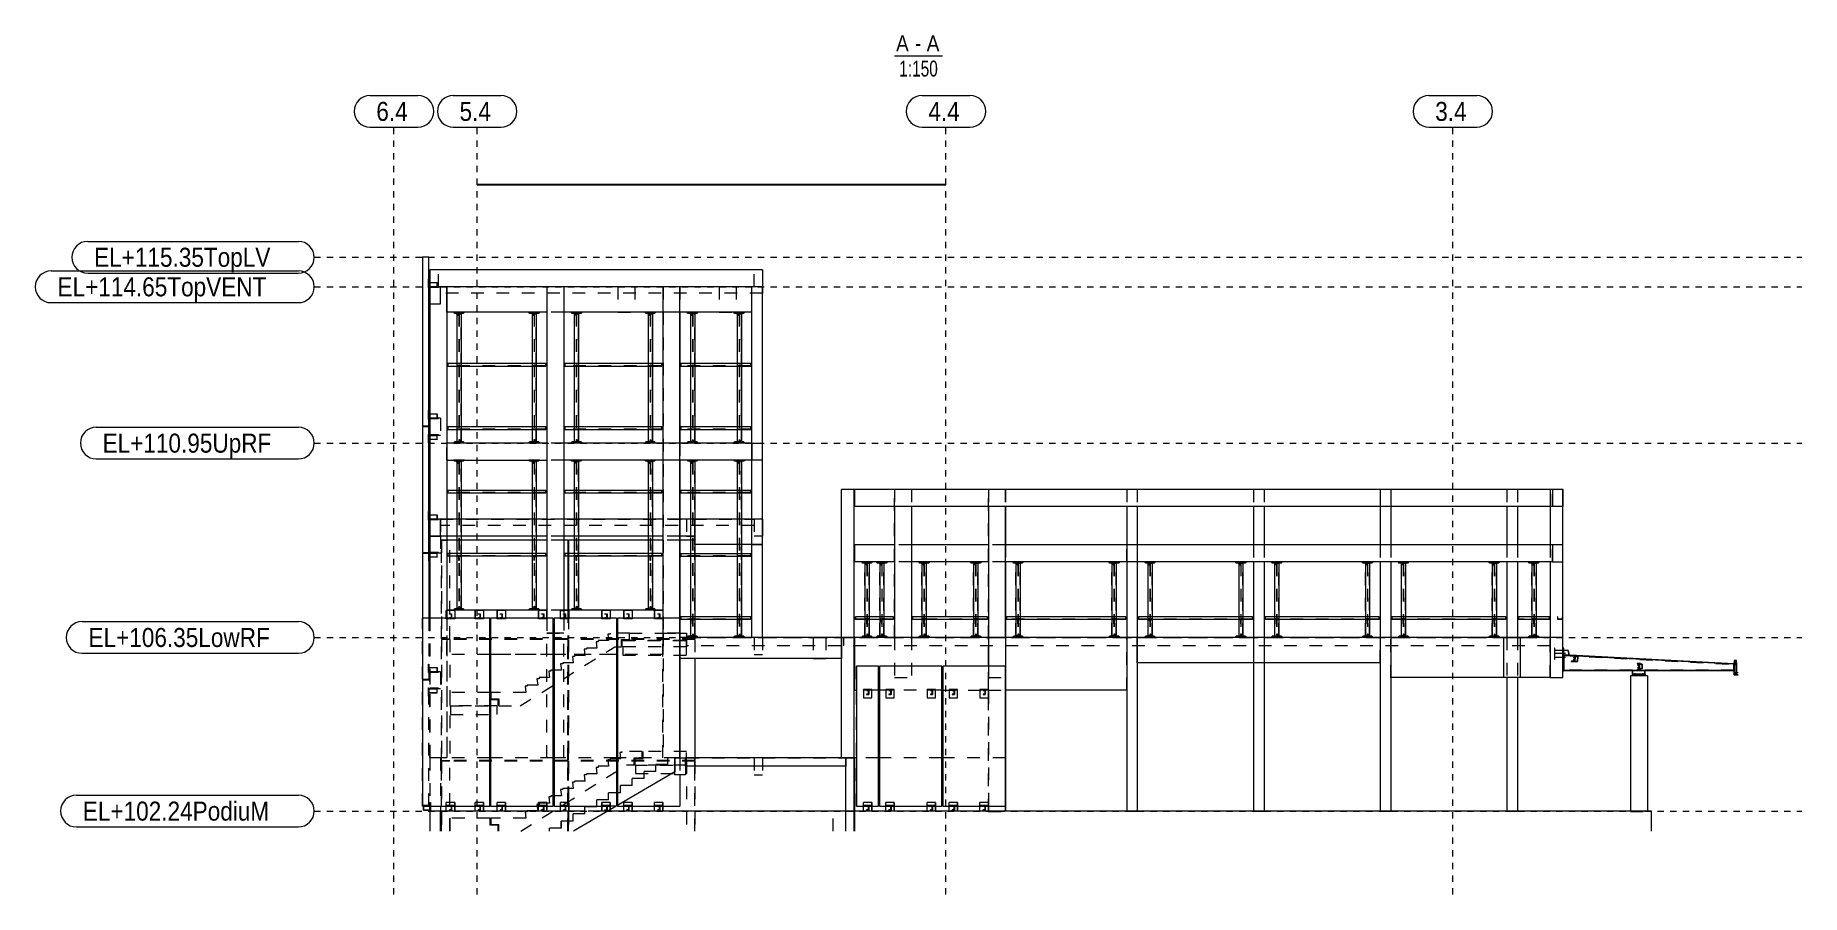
# Model space of a CAD drawing. Header units: millimetres. Extents: x 663313 to 1226001, y 1431724 to 1620898.
# Drawn here: x 663514.29 to 663556.11, y 1524729.79 to 1524750.13 of the extents above; entities that cross this region are included whole.
import ezdxf

# ---------------------------------------------------------------- set-up
doc = ezdxf.new("R2010")
doc.units = ezdxf.units.MM
for name, pattern in [('XKITLINE00', [0]), ('XKITLINE01', [4, 1, -1, 1, -1]), ('XKITLINE02', [4, 2, -2])]:
    doc.linetypes.add(name, pattern=pattern)
for name, color, linetype, lineweight in [('Bolt', 7, 'Continuous', 0), ('OtherObjectType', 1, 'Continuous', 0), ('Part', 2, 'Continuous', 0), ('S-GRID', 1, 'Continuous', 9)]:
    doc.layers.add(name, color=color, linetype=linetype, lineweight=lineweight)
doc.layers.add('VPORT', color=250, linetype='Continuous')
doc.styles.add('Arial', font='arial.ttf')
doc.styles.add('ARIAL_NARROW', font='ARIALN.TTF')

# ---------------------------------------------------------------- blocks, each defined once
blk = doc.blocks.new('*A14291902')
at = {"layer": 'S-GRID', "linetype": 'XKITLINE01', "lineweight": 0}
blk.add_line((181.371058, 126.991804), (416.137168, 126.991804), dxfattribs=at)
at = {"layer": 'S-GRID', "style": 'Arial', "width": 0.85}
blk.add_text('EL+102.24PodiuM', height=3, dxfattribs=at).set_placement((144.837366, 125.491804))
blk = doc.blocks.new('*A14301903')
at = {"layer": 'Part', "linetype": 'XKITLINE00', "lineweight": 0}
for p, q in [((392.44634, 126.991804), (266.610929, 126.991804)), ((266.610929, 126.991804), (266.610929, 123.807465)), ((392.444242, 123.807465), (392.444242, 126.991804))]:
    blk.add_line(p, q, dxfattribs=at)
blk = doc.blocks.new('*A14311904')
at = {"layer": 'Part', "linetype": 'XKITLINE00', "lineweight": 0}
for p, q in [((266.977718, 135.391804), (266.625238, 135.391804)), ((266.625238, 135.391804), (266.625238, 126.991804)), ((270.577717, 135.391804), (270.445237, 135.391804)), ((280.577714, 135.391804), (280.445234, 135.391804)), ((290.445211, 126.991804), (290.445211, 135.391804)), ((290.445211, 135.391804), (290.446279, 135.391804))]:
    blk.add_line(p, q, dxfattribs=at)
at = {"layer": 'Part', "linetype": 'XKITLINE02', "lineweight": 0}
for p, q in [((270.445237, 135.391804), (266.977718, 135.391804)), ((280.445234, 135.391804), (270.577717, 135.391804)), ((290.445211, 135.391804), (280.577714, 135.391804)), ((290.446279, 126.991804), (266.625238, 126.991804))]:
    blk.add_line(p, q, dxfattribs=at)
blk = doc.blocks.new('*A14321905')
at = {"layer": 'Part', "linetype": 'XKITLINE00', "lineweight": 0}
for p, q in [((280.44474, 149.858471), (270.577717, 149.858471)), ((270.577717, 149.858471), (270.577717, 127.791804)), ((280.444381, 127.791804), (280.444381, 149.858471)), ((280.445112, 146.058471), (280.445112, 127.791804)), ((270.577717, 127.791804), (280.445112, 127.791804))]:
    blk.add_line(p, q, dxfattribs=at)
at = {"layer": 'Part', "linetype": 'XKITLINE02', "lineweight": 0}
for p, q in [((270.578448, 127.791804), (270.578448, 149.858471)), ((280.44474, 149.858471), (280.445112, 149.858471)), ((280.445112, 149.858471), (280.44474, 149.858471)), ((280.445112, 149.858471), (280.445112, 146.058471))]:
    blk.add_line(p, q, dxfattribs=at)
blk = doc.blocks.new('*A14331906')
at = {"layer": 'S-GRID', "linetype": 'XKITLINE01', "lineweight": 0}
blk.add_line((181.371058, 214.391804), (416.137168, 214.391804), dxfattribs=at)
at = {"layer": 'S-GRID', "style": 'Arial', "width": 0.85}
blk.add_text('EL+115.35TopLV', height=3, dxfattribs=at).set_placement((146.615687, 212.891804))
blk = doc.blocks.new('*A14341907')
at = {"layer": 'S-GRID', "linetype": 'XKITLINE01', "lineweight": 0}
blk.add_line((181.371058, 209.725138), (416.137168, 209.725138), dxfattribs=at)
at = {"layer": 'S-GRID', "style": 'Arial', "width": 0.85}
blk.add_text('EL+114.65TopVENT', height=3, dxfattribs=at).set_placement((140.839808, 208.225138))
blk = doc.blocks.new('*A14351908')
at = {"layer": 'S-GRID', "linetype": 'XKITLINE01', "lineweight": 0}
blk.add_line((181.371058, 185.058471), (416.137168, 185.058471), dxfattribs=at)
at = {"layer": 'S-GRID', "style": 'Arial', "width": 0.85}
blk.add_text('EL+110.95UpRF', height=3, dxfattribs=at).set_placement((147.957483, 183.558471))
blk = doc.blocks.new('*A14361909')
at = {"layer": 'Part', "linetype": 'XKITLINE00', "lineweight": 0}
for p, q in [((376.811359, 177.725138), (266.624742, 177.725138)), ((266.624742, 177.725138), (266.624742, 175.058471)), ((376.811359, 177.725138), (376.811359, 175.058471)), ((376.811359, 175.058471), (266.624742, 175.058471))]:
    blk.add_line(p, q, dxfattribs=at)
at = {"layer": 'Part', "linetype": 'XKITLINE02', "lineweight": 0}
for p, q in [((266.625961, 175.058471), (266.625961, 177.725138)), ((376.812578, 177.725138), (376.811359, 177.725138)), ((376.812578, 177.725138), (376.811359, 177.725138)), ((376.812578, 175.058471), (376.812578, 177.725138)), ((376.811359, 175.058471), (376.812578, 175.058471)), ((376.811359, 175.058471), (376.812578, 175.058471))]:
    blk.add_line(p, q, dxfattribs=at)
blk = doc.blocks.new('*A14371910')
at = {"layer": 'S-GRID', "linetype": 'XKITLINE01', "lineweight": 0}
blk.add_line((181.371058, 154.391804), (416.137168, 154.391804), dxfattribs=at)
at = {"layer": 'S-GRID', "style": 'Arial', "width": 0.85}
blk.add_text('EL+106.35LowRF', height=3, dxfattribs=at).set_placement((145.732386, 152.891804))
blk = doc.blocks.new('*A14381911')
at = {"layer": 'S-GRID', "linetype": 'XKITLINE00', "lineweight": 0}
for p, q in [((277.295584, 239.909797), (284.857596, 239.909797)), ((277.295584, 234.909797), (284.857596, 234.909797))]:
    blk.add_line(p, q, dxfattribs=at)
for centre, start, end in [((277.295584, 237.409797), 90, 270), ((284.857596, 237.409797), 270, 90)]:
    blk.add_arc(centre, 2.5, start, end, dxfattribs=at)
blk = doc.blocks.new('*A14391912')
at = {"layer": 'Part', "linetype": 'XKITLINE02', "lineweight": 0}
for p, q in [((240.112982, 154.391804), (240.111161, 154.391804)), ((240.111161, 154.391804), (376.452929, 154.391804)), ((240.111161, 153.058471), (240.111161, 154.391804)), ((264.944461, 153.058471), (264.944461, 154.391804)), ((264.946503, 153.058471), (264.946503, 154.391804)), ((376.452546, 154.391804), (376.452546, 153.058471)), ((376.452546, 153.058471), (240.111161, 153.058471)), ((376.452546, 153.058471), (376.452929, 153.058471))]:
    blk.add_line(p, q, dxfattribs=at)
blk = doc.blocks.new('*A14401913')
at = {"layer": 'Part', "linetype": 'XKITLINE00', "lineweight": 0}
for p, q in [((272.944726, 168.991804), (266.625745, 168.991804)), ((266.625745, 168.991804), (266.625745, 166.325138)), ((287.777122, 168.991804), (275.612134, 168.991804)), ((309.611356, 168.991804), (290.444528, 168.991804)), ((267.745231, 166.325138), (266.625745, 166.325138)), ((270.078564, 166.325138), (269.478564, 166.325138)), ((272.944726, 166.325138), (271.811897, 166.325138)), ((276.745229, 166.325138), (275.612134, 166.325138)), ((284.910925, 166.325138), (278.478562, 166.325138)), ((287.777122, 166.325138), (286.644258, 166.325138)), ((291.578538, 166.325138), (290.444528, 166.325138)), ((306.745177, 166.325138), (293.311871, 166.325138)), ((309.611356, 166.325138), (308.47851, 166.325138))]:
    blk.add_line(p, q, dxfattribs=at)
at = {"layer": 'Part', "linetype": 'XKITLINE02', "lineweight": 0}
for p, q in [((275.612134, 168.991804), (272.944726, 168.991804)), ((290.444528, 168.991804), (287.777122, 168.991804)), ((309.612094, 168.991804), (309.611356, 168.991804)), ((309.613129, 168.991804), (309.612094, 168.991804)), ((309.612094, 168.991804), (309.612094, 166.325138)), ((269.478564, 166.325138), (267.745231, 166.325138)), ((271.811897, 166.325138), (270.078564, 166.325138)), ((275.612134, 166.325138), (272.944726, 166.325138)), ((278.478562, 166.325138), (276.745229, 166.325138)), ((286.644258, 166.325138), (284.910925, 166.325138)), ((290.444528, 166.325138), (287.777122, 166.325138)), ((293.311871, 166.325138), (291.578538, 166.325138)), ((308.47851, 166.325138), (306.745177, 166.325138)), ((309.612094, 166.325138), (309.611356, 166.325138)), ((309.612094, 166.325138), (309.613129, 166.325138))]:
    blk.add_line(p, q, dxfattribs=at)
blk = doc.blocks.new('*A14411914')
at = {"layer": 'Part', "linetype": 'XKITLINE00', "lineweight": 0}
for p, q in [((287.777104, 154.391804), (266.611411, 154.391804)), ((266.611411, 154.391804), (266.611411, 146.058471)), ((287.777104, 154.391804), (287.777104, 149.858471)), ((266.611411, 146.058471), (266.977718, 146.058471)), ((270.577717, 146.058471), (270.444743, 146.058471)), ((280.577714, 146.058471), (280.44474, 146.058471))]:
    blk.add_line(p, q, dxfattribs=at)
at = {"layer": 'Part', "linetype": 'XKITLINE02', "lineweight": 0}
for p, q in [((266.61263, 146.058471), (266.61263, 154.391804)), ((287.778323, 154.391804), (287.777104, 154.391804)), ((287.778323, 154.391804), (287.777104, 154.391804)), ((287.778323, 146.058471), (287.778323, 154.391804)), ((287.777104, 149.858471), (287.777104, 146.058471)), ((270.444743, 146.058471), (266.977718, 146.058471)), ((280.44474, 146.058471), (270.577717, 146.058471)), ((280.578073, 146.058471), (280.577714, 146.058471)), ((280.577714, 146.058471), (287.778323, 146.058471)), ((287.777104, 146.058471), (287.778323, 146.058471))]:
    blk.add_line(p, q, dxfattribs=at)
blk = doc.blocks.new('*A14421915')
at = {"layer": 'Part', "linetype": 'XKITLINE00', "lineweight": 0}
for p, q in [((275.778058, 157.225138), (275.778058, 157.658471)), ((275.778058, 157.658471), (275.778097, 157.658471)), ((287.611045, 157.658471), (275.778058, 157.658471)), ((287.611045, 157.225138), (275.778058, 157.225138)), ((287.610436, 157.658471), (287.610436, 157.225138)), ((287.611006, 157.265138), (287.610436, 157.265138)), ((287.610475, 157.265138), (287.611006, 157.265138)), ((287.611006, 157.265138), (287.611006, 157.658471)), ((287.611045, 157.265138), (287.611045, 157.225138))]:
    blk.add_line(p, q, dxfattribs=at)
at = {"layer": 'Part', "linetype": 'XKITLINE02', "lineweight": 0}
for p, q in [((275.778668, 157.225138), (275.778058, 157.225138)), ((275.778097, 157.658471), (275.778097, 157.265138)), ((275.778097, 157.265138), (275.778629, 157.265138)), ((287.610436, 157.265138), (275.778097, 157.265138)), ((275.778629, 157.265138), (275.778629, 157.658471)), ((275.778629, 157.658471), (275.778668, 157.658471)), ((275.778668, 157.658471), (275.778668, 157.225138)), ((287.610475, 157.658471), (287.610436, 157.658471)), ((287.610475, 157.265138), (287.610475, 157.658471)), ((287.611045, 157.658471), (287.611006, 157.658471)), ((287.611045, 157.658471), (287.611045, 157.265138))]:
    blk.add_line(p, q, dxfattribs=at)
blk = doc.blocks.new('*A14431916')
at = {"layer": 'Part', "linetype": 'XKITLINE02', "lineweight": 0}
for p, q in [((371.279611, 177.725138), (369.611346, 177.725138)), ((369.611346, 177.725138), (369.611346, 175.058471)), ((371.278012, 177.725138), (371.278012, 175.058471)), ((369.611346, 168.991804), (369.611346, 166.325138)), ((371.278012, 168.991804), (371.278012, 166.325138)), ((371.278012, 154.391804), (369.611346, 154.391804)), ((371.279611, 154.391804), (371.278012, 154.391804))]:
    blk.add_line(p, q, dxfattribs=at)
at = {"layer": 'Part', "linetype": 'XKITLINE00', "lineweight": 0}
for p, q in [((369.611346, 175.058471), (369.611346, 168.991804)), ((371.278012, 175.058471), (371.278012, 168.991804)), ((369.611346, 166.325138), (369.611346, 154.391804)), ((371.278012, 166.325138), (371.278012, 154.391804))]:
    blk.add_line(p, q, dxfattribs=at)
blk = doc.blocks.new('*A14441917')
at = {"layer": 'Part', "linetype": 'XKITLINE00', "lineweight": 0}
for p, q in [((376.451388, 154.391804), (351.278009, 154.391804)), ((351.278009, 154.391804), (351.278009, 148.058471)), ((376.451388, 154.391804), (376.451388, 148.058471)), ((376.451388, 148.058471), (351.278009, 148.058471))]:
    blk.add_line(p, q, dxfattribs=at)
at = {"layer": 'Part', "linetype": 'XKITLINE02', "lineweight": 0}
for p, q in [((351.279228, 148.058471), (351.279228, 154.391804)), ((376.452607, 154.391804), (376.451388, 154.391804)), ((376.452607, 154.391804), (376.451388, 154.391804)), ((376.452607, 148.058471), (376.452607, 154.391804)), ((376.451388, 148.058471), (376.452607, 148.058471)), ((376.451388, 148.058471), (376.452607, 148.058471))]:
    blk.add_line(p, q, dxfattribs=at)
blk = doc.blocks.new('*A14451918')
at = {"layer": 'Part', "linetype": 'XKITLINE00', "lineweight": 0}
for p, q in [((351.444676, 157.225138), (351.444676, 157.658471)), ((351.444676, 157.658471), (351.444715, 157.658471)), ((369.445281, 157.658471), (351.444676, 157.658471)), ((369.445281, 157.225138), (351.444676, 157.225138)), ((369.444672, 157.658471), (369.444672, 157.225138)), ((369.445242, 157.265138), (369.444672, 157.265138)), ((369.444711, 157.265138), (369.445242, 157.265138)), ((369.445242, 157.265138), (369.445242, 157.658471)), ((369.445281, 157.265138), (369.445281, 157.225138))]:
    blk.add_line(p, q, dxfattribs=at)
at = {"layer": 'Part', "linetype": 'XKITLINE02', "lineweight": 0}
for p, q in [((351.445286, 157.225138), (351.444676, 157.225138)), ((351.444715, 157.658471), (351.444715, 157.265138)), ((351.444715, 157.265138), (351.445247, 157.265138)), ((369.444672, 157.265138), (351.444715, 157.265138)), ((351.445247, 157.265138), (351.445247, 157.658471)), ((351.445247, 157.658471), (351.445286, 157.658471)), ((351.445286, 157.658471), (351.445286, 157.225138)), ((369.444711, 157.658471), (369.444672, 157.658471)), ((369.444711, 157.265138), (369.444711, 157.658471)), ((369.445281, 157.658471), (369.445242, 157.658471)), ((369.445281, 157.658471), (369.445281, 157.265138))]:
    blk.add_line(p, q, dxfattribs=at)
blk = doc.blocks.new('*A14461919')
at = {"layer": 'Bolt'}
for points in [[(352.79, 154.59), (352.79, 154.53), (352.7, 154.53), (352.7, 154.59)], [(353.86, 154.59), (353.86, 154.53), (353.77, 154.53), (353.77, 154.59)]]:
    blk.add_hatch(color=256, dxfattribs=at).paths.add_polyline_path(points, flags=17)
at = {"layer": 'Bolt', "linetype": 'XKITLINE00', "lineweight": 0}
for p, q in [((352.7, 154.53), (352.7, 154.59)), ((352.75, 154.53), (352.75, 154.59)), ((352.79, 154.53), (352.79, 154.59)), ((353.77, 154.53), (353.77, 154.59)), ((353.81, 154.53), (353.81, 154.59)), ((353.86, 154.53), (353.86, 154.59))]:
    blk.add_line(p, q, dxfattribs=at)
blk = doc.blocks.new('*A14471920')
at = {"layer": 'Bolt', "linetype": 'XKITLINE02', "lineweight": 0}
for p, q in [((353.206064, 154.825138), (353.492197, 154.825138)), ((353.25883, 154.871804), (353.29883, 154.871804)), ((353.258898, 154.778471), (353.298898, 154.778471)), ((353.298769, 154.871804), (353.332102, 154.871804)), ((353.298959, 154.778471), (353.332292, 154.778471))]:
    blk.add_line(p, q, dxfattribs=at)
blk = doc.blocks.new('*A14481921')
at = {"layer": 'Part', "linetype": 'XKITLINE02', "lineweight": 0}
for p, q in [((353.298718, 154.991804), (353.332344, 154.991804)), ((353.298718, 154.991804), (353.298718, 154.658471)), ((353.69901, 154.591804), (353.298718, 154.591804)), ((353.29901, 154.591804), (353.29901, 154.991804)), ((353.332051, 154.991804), (353.332051, 154.658471)), ((353.332344, 154.991804), (353.332344, 154.658471))]:
    blk.add_line(p, q, dxfattribs=at)
at = {"layer": 'Part', "linetype": 'XKITLINE00', "lineweight": 0}
for p, q in [((353.298718, 154.658471), (353.298718, 154.591804)), ((353.332051, 154.658471), (353.332051, 154.625138)), ((353.332051, 154.625138), (353.698718, 154.625138)), ((353.332344, 154.658471), (353.332344, 154.625138)), ((353.698718, 154.625138), (353.69901, 154.625138)), ((353.69901, 154.625138), (353.698718, 154.625138)), ((353.698718, 154.625138), (353.698718, 154.591804)), ((353.69901, 154.625138), (353.69901, 154.591804))]:
    blk.add_line(p, q, dxfattribs=at)
blk = doc.blocks.new('*A14491922')
at = {"layer": 'Part', "linetype": 'XKITLINE00', "lineweight": 0}
for p, q in [((352.545263, 154.525138), (352.411832, 154.391804)), ((354.011929, 154.525138), (352.545263, 154.525138)), ((354.012465, 154.525138), (354.011929, 154.525138)), ((354.011929, 154.525138), (354.145165, 154.391804)), ((354.145896, 154.391804), (354.012465, 154.525138))]:
    blk.add_line(p, q, dxfattribs=at)
at = {"layer": 'Part', "linetype": 'XKITLINE02', "lineweight": 0}
for p, q in [((352.411832, 154.391804), (352.412563, 154.391804)), ((354.145896, 154.391804), (352.411832, 154.391804)), ((352.412563, 154.391804), (352.545799, 154.525138)), ((354.012465, 154.525138), (354.011929, 154.525138))]:
    blk.add_line(p, q, dxfattribs=at)
blk = doc.blocks.new('*A14501923')
at = {"layer": 'Part', "linetype": 'XKITLINE00', "lineweight": 0}
for p, q in [((354.012465, 154.591804), (352.545263, 154.591804)), ((352.545263, 154.525138), (352.545263, 154.591804)), ((354.012465, 154.525138), (352.545263, 154.525138)), ((354.011929, 154.591804), (354.012465, 154.591804)), ((354.011929, 154.591804), (354.011929, 154.525138)), ((354.011929, 154.525138), (354.012465, 154.525138)), ((354.012465, 154.525138), (354.012465, 154.591804))]:
    blk.add_line(p, q, dxfattribs=at)
at = {"layer": 'Part', "linetype": 'XKITLINE02', "lineweight": 0}
blk.add_line((352.545799, 154.525138), (352.545799, 154.591804), dxfattribs=at)
blk = doc.blocks.new('*A14511924')
at = {"layer": 'Part', "linetype": 'XKITLINE00', "lineweight": 0}
for p, q in [((352.944702, 157.185138), (352.944702, 157.225138)), ((353.611368, 157.185138), (352.944702, 157.185138)), ((353.611368, 157.185138), (353.611368, 157.225138)), ((353.611953, 157.185138), (353.611368, 157.185138)), ((353.611953, 157.185138), (353.611368, 157.185138)), ((353.611953, 157.225138), (353.611953, 157.185138))]:
    blk.add_line(p, q, dxfattribs=at)
at = {"layer": 'Part', "linetype": 'XKITLINE02', "lineweight": 0}
for p, q in [((353.611953, 157.225138), (352.944702, 157.225138)), ((352.945287, 157.185138), (352.945287, 157.225138)), ((353.611368, 157.225138), (353.611953, 157.225138))]:
    blk.add_line(p, q, dxfattribs=at)
blk = doc.blocks.new('*A14521925')
at = {"layer": 'Part', "linetype": 'XKITLINE00', "lineweight": 0}
for p, q in [((353.258035, 156.985138), (353.258035, 157.185138)), ((353.298035, 157.185138), (353.258035, 157.185138)), ((353.258474, 156.518471), (353.258035, 156.985138)), ((353.258035, 156.985138), (353.298035, 156.985138)), ((353.29862, 156.518471), (353.258474, 156.518471)), ((353.298035, 156.985138), (353.298035, 157.185138)), ((353.298035, 156.985138), (353.298474, 156.518471)), ((353.298474, 156.518471), (353.29862, 156.518471)), ((353.29862, 156.518471), (353.29862, 157.185138))]:
    blk.add_line(p, q, dxfattribs=at)
at = {"layer": 'Part', "linetype": 'XKITLINE02', "lineweight": 0}
for p, q in [((353.258035, 157.185138), (353.25862, 157.185138)), ((353.25862, 156.518471), (353.258474, 156.518471)), ((353.25862, 157.185138), (353.25862, 156.518471)), ((353.298035, 157.185138), (353.29862, 157.185138)), ((353.29862, 157.185138), (353.298035, 157.185138))]:
    blk.add_line(p, q, dxfattribs=at)
blk = doc.blocks.new('*A14531926')
at = {"layer": 'Bolt'}
for points in [[(353.13, 157.27), (353.13, 157.23), (353.03, 157.23), (353.03, 157.27)], [(353.13, 157.23), (353.13, 157.19), (353.03, 157.19), (353.03, 157.23)], [(353.53, 157.27), (353.53, 157.23), (353.43, 157.23), (353.43, 157.27)], [(353.53, 157.23), (353.53, 157.19), (353.43, 157.19), (353.43, 157.23)]]:
    blk.add_hatch(color=256, dxfattribs=at).paths.add_polyline_path(points, flags=17)
at = {"layer": 'Bolt', "linetype": 'XKITLINE00', "lineweight": 0}
for p, q in [((353.03, 157.23), (353.03, 157.27)), ((353.03, 157.19), (353.03, 157.23)), ((353.08, 157.13), (353.08, 157.42)), ((353.13, 157.23), (353.13, 157.27)), ((353.13, 157.19), (353.13, 157.23)), ((353.43, 157.23), (353.43, 157.27)), ((353.43, 157.19), (353.43, 157.23)), ((353.48, 157.13), (353.48, 157.42)), ((353.53, 157.23), (353.53, 157.27)), ((353.53, 157.19), (353.53, 157.23))]:
    blk.add_line(p, q, dxfattribs=at)
blk = doc.blocks.new('*A14541927')
at = {"layer": 'Bolt'}
for points in [[(367.13, 154.59), (367.13, 154.53), (367.03, 154.53), (367.03, 154.59)], [(368.19, 154.59), (368.19, 154.53), (368.1, 154.53), (368.1, 154.59)]]:
    blk.add_hatch(color=256, dxfattribs=at).paths.add_polyline_path(points, flags=17)
at = {"layer": 'Bolt', "linetype": 'XKITLINE00', "lineweight": 0}
for p, q in [((367.03, 154.53), (367.03, 154.59)), ((367.08, 154.53), (367.08, 154.59)), ((367.13, 154.53), (367.13, 154.59)), ((368.1, 154.53), (368.1, 154.59)), ((368.15, 154.53), (368.15, 154.59)), ((368.19, 154.53), (368.19, 154.59))]:
    blk.add_line(p, q, dxfattribs=at)
blk = doc.blocks.new('*A14551928')
at = {"layer": 'Bolt', "linetype": 'XKITLINE02', "lineweight": 0}
for p, q in [((367.539394, 154.825138), (367.825527, 154.825138)), ((367.592159, 154.871804), (367.632159, 154.871804)), ((367.592228, 154.778471), (367.632228, 154.778471)), ((367.632098, 154.871804), (367.665432, 154.871804)), ((367.632289, 154.778471), (367.665622, 154.778471))]:
    blk.add_line(p, q, dxfattribs=at)
blk = doc.blocks.new('*A14561929')
at = {"layer": 'Part', "linetype": 'XKITLINE02', "lineweight": 0}
for p, q in [((367.632047, 154.991804), (367.665673, 154.991804)), ((367.632047, 154.991804), (367.632047, 154.658471)), ((368.03234, 154.591804), (367.632047, 154.591804)), ((367.63234, 154.591804), (367.63234, 154.991804)), ((367.665381, 154.991804), (367.665381, 154.658471)), ((367.665673, 154.991804), (367.665673, 154.658471))]:
    blk.add_line(p, q, dxfattribs=at)
at = {"layer": 'Part', "linetype": 'XKITLINE00', "lineweight": 0}
for p, q in [((367.632047, 154.658471), (367.632047, 154.591804)), ((367.665381, 154.658471), (367.665381, 154.625138)), ((367.665381, 154.625138), (368.032047, 154.625138)), ((367.665673, 154.658471), (367.665673, 154.625138)), ((368.032047, 154.625138), (368.03234, 154.625138)), ((368.03234, 154.625138), (368.032047, 154.625138)), ((368.032047, 154.625138), (368.032047, 154.591804)), ((368.03234, 154.625138), (368.03234, 154.591804))]:
    blk.add_line(p, q, dxfattribs=at)
blk = doc.blocks.new('*A14571930')
at = {"layer": 'Part', "linetype": 'XKITLINE00', "lineweight": 0}
for p, q in [((366.878592, 154.525138), (366.745161, 154.391804)), ((368.345258, 154.525138), (366.878592, 154.525138)), ((368.345795, 154.525138), (368.345258, 154.525138)), ((368.345258, 154.525138), (368.478494, 154.391804)), ((368.479226, 154.391804), (368.345795, 154.525138))]:
    blk.add_line(p, q, dxfattribs=at)
at = {"layer": 'Part', "linetype": 'XKITLINE02', "lineweight": 0}
for p, q in [((366.745161, 154.391804), (366.745893, 154.391804)), ((368.479226, 154.391804), (366.745161, 154.391804)), ((366.745893, 154.391804), (366.879129, 154.525138)), ((368.345795, 154.525138), (368.345258, 154.525138))]:
    blk.add_line(p, q, dxfattribs=at)
blk = doc.blocks.new('*A14581931')
at = {"layer": 'Part', "linetype": 'XKITLINE00', "lineweight": 0}
for p, q in [((368.345795, 154.591804), (366.878592, 154.591804)), ((366.878592, 154.525138), (366.878592, 154.591804)), ((368.345795, 154.525138), (366.878592, 154.525138)), ((368.345258, 154.591804), (368.345795, 154.591804)), ((368.345258, 154.591804), (368.345258, 154.525138)), ((368.345258, 154.525138), (368.345795, 154.525138)), ((368.345795, 154.525138), (368.345795, 154.591804))]:
    blk.add_line(p, q, dxfattribs=at)
at = {"layer": 'Part', "linetype": 'XKITLINE02', "lineweight": 0}
blk.add_line((366.879129, 154.525138), (366.879129, 154.591804), dxfattribs=at)
blk = doc.blocks.new('*A14591932')
at = {"layer": 'Bolt'}
for points in [[(373.39, 154.59), (373.39, 154.53), (373.3, 154.53), (373.3, 154.59)], [(374.46, 154.59), (374.46, 154.53), (374.37, 154.53), (374.37, 154.59)]]:
    blk.add_hatch(color=256, dxfattribs=at).paths.add_polyline_path(points, flags=17)
at = {"layer": 'Bolt', "linetype": 'XKITLINE00', "lineweight": 0}
for p, q in [((373.3, 154.53), (373.3, 154.59)), ((373.35, 154.53), (373.35, 154.59)), ((373.39, 154.53), (373.39, 154.59)), ((374.37, 154.53), (374.37, 154.59)), ((374.41, 154.53), (374.41, 154.59)), ((374.46, 154.53), (374.46, 154.59))]:
    blk.add_line(p, q, dxfattribs=at)
blk = doc.blocks.new('*A14601933')
at = {"layer": 'Bolt', "linetype": 'XKITLINE02', "lineweight": 0}
for p, q in [((373.806058, 154.825138), (374.092192, 154.825138)), ((373.858824, 154.871804), (373.898824, 154.871804)), ((373.858893, 154.778471), (373.898893, 154.778471)), ((373.898763, 154.871804), (373.932097, 154.871804)), ((373.898954, 154.778471), (373.932287, 154.778471))]:
    blk.add_line(p, q, dxfattribs=at)
blk = doc.blocks.new('*A14611934')
at = {"layer": 'Part', "linetype": 'XKITLINE02', "lineweight": 0}
for p, q in [((373.898712, 154.991804), (373.932338, 154.991804)), ((373.898712, 154.991804), (373.898712, 154.658471)), ((374.299005, 154.591804), (373.898712, 154.591804)), ((373.899005, 154.591804), (373.899005, 154.991804)), ((373.932046, 154.991804), (373.932046, 154.658471)), ((373.932338, 154.991804), (373.932338, 154.658471))]:
    blk.add_line(p, q, dxfattribs=at)
at = {"layer": 'Part', "linetype": 'XKITLINE00', "lineweight": 0}
for p, q in [((373.898712, 154.658471), (373.898712, 154.591804)), ((373.932046, 154.658471), (373.932046, 154.625138)), ((373.932046, 154.625138), (374.298712, 154.625138)), ((373.932338, 154.658471), (373.932338, 154.625138)), ((374.298712, 154.625138), (374.299005, 154.625138)), ((374.299005, 154.625138), (374.298712, 154.625138)), ((374.298712, 154.625138), (374.298712, 154.591804)), ((374.299005, 154.625138), (374.299005, 154.591804))]:
    blk.add_line(p, q, dxfattribs=at)
blk = doc.blocks.new('*A14621935')
at = {"layer": 'Part', "linetype": 'XKITLINE00', "lineweight": 0}
for p, q in [((373.145257, 154.525138), (373.011826, 154.391804)), ((374.611923, 154.525138), (373.145257, 154.525138)), ((374.61246, 154.525138), (374.611923, 154.525138)), ((374.611923, 154.525138), (374.745159, 154.391804)), ((374.745891, 154.391804), (374.61246, 154.525138))]:
    blk.add_line(p, q, dxfattribs=at)
at = {"layer": 'Part', "linetype": 'XKITLINE02', "lineweight": 0}
for p, q in [((373.011826, 154.391804), (373.012558, 154.391804)), ((374.745891, 154.391804), (373.011826, 154.391804)), ((373.012558, 154.391804), (373.145794, 154.525138)), ((374.61246, 154.525138), (374.611923, 154.525138))]:
    blk.add_line(p, q, dxfattribs=at)
blk = doc.blocks.new('*A14631936')
at = {"layer": 'Part', "linetype": 'XKITLINE00', "lineweight": 0}
for p, q in [((374.61246, 154.591804), (373.145257, 154.591804)), ((373.145257, 154.525138), (373.145257, 154.591804)), ((374.61246, 154.525138), (373.145257, 154.525138)), ((374.611923, 154.591804), (374.61246, 154.591804)), ((374.611923, 154.591804), (374.611923, 154.525138)), ((374.611923, 154.525138), (374.61246, 154.525138)), ((374.61246, 154.525138), (374.61246, 154.591804))]:
    blk.add_line(p, q, dxfattribs=at)
at = {"layer": 'Part', "linetype": 'XKITLINE02', "lineweight": 0}
blk.add_line((373.145794, 154.525138), (373.145794, 154.591804), dxfattribs=at)
blk = doc.blocks.new('*A14641937')
at = {"layer": 'Part', "linetype": 'XKITLINE00', "lineweight": 0}
for p, q in [((371.444671, 157.225138), (371.444671, 157.658471)), ((371.444671, 157.658471), (371.44471, 157.658471)), ((376.311946, 157.658471), (371.444671, 157.658471)), ((376.311946, 157.225138), (371.444671, 157.225138)), ((376.311336, 157.658471), (376.311336, 157.225138)), ((376.311907, 157.265138), (376.311336, 157.265138)), ((376.311375, 157.265138), (376.311907, 157.265138)), ((376.311907, 157.265138), (376.311907, 157.658471)), ((376.311946, 157.265138), (376.311946, 157.225138))]:
    blk.add_line(p, q, dxfattribs=at)
at = {"layer": 'Part', "linetype": 'XKITLINE02', "lineweight": 0}
for p, q in [((371.445281, 157.225138), (371.444671, 157.225138)), ((371.44471, 157.658471), (371.44471, 157.265138)), ((371.44471, 157.265138), (371.445242, 157.265138)), ((376.311336, 157.265138), (371.44471, 157.265138)), ((371.445242, 157.265138), (371.445242, 157.658471)), ((371.445242, 157.658471), (371.445281, 157.658471)), ((371.445281, 157.658471), (371.445281, 157.225138)), ((376.311375, 157.658471), (376.311336, 157.658471)), ((376.311375, 157.265138), (376.311375, 157.658471)), ((376.311946, 157.658471), (376.311907, 157.658471)), ((376.311946, 157.658471), (376.311946, 157.265138))]:
    blk.add_line(p, q, dxfattribs=at)
blk = doc.blocks.new('*A14651938')
at = {"layer": 'Part', "linetype": 'XKITLINE00', "lineweight": 0}
for p, q in [((373.85803, 156.985138), (373.85803, 157.185138)), ((373.89803, 157.185138), (373.85803, 157.185138)), ((373.858468, 156.518471), (373.85803, 156.985138)), ((373.85803, 156.985138), (373.89803, 156.985138)), ((373.898615, 156.518471), (373.858468, 156.518471)), ((373.89803, 156.985138), (373.89803, 157.185138)), ((373.89803, 156.985138), (373.898468, 156.518471)), ((373.898468, 156.518471), (373.898615, 156.518471)), ((373.898615, 156.518471), (373.898615, 157.185138))]:
    blk.add_line(p, q, dxfattribs=at)
at = {"layer": 'Part', "linetype": 'XKITLINE02', "lineweight": 0}
for p, q in [((373.85803, 157.185138), (373.858615, 157.185138)), ((373.858615, 156.518471), (373.858468, 156.518471)), ((373.858615, 157.185138), (373.858615, 156.518471)), ((373.89803, 157.185138), (373.898615, 157.185138)), ((373.898615, 157.185138), (373.89803, 157.185138))]:
    blk.add_line(p, q, dxfattribs=at)
blk = doc.blocks.new('*A14661939')
at = {"layer": 'Part', "linetype": 'XKITLINE00', "lineweight": 0}
for p, q in [((373.544696, 157.185138), (373.544696, 157.225138)), ((374.211363, 157.185138), (373.544696, 157.185138)), ((374.211363, 157.185138), (374.211363, 157.225138)), ((374.211948, 157.185138), (374.211363, 157.185138)), ((374.211948, 157.185138), (374.211363, 157.185138)), ((374.211948, 157.225138), (374.211948, 157.185138))]:
    blk.add_line(p, q, dxfattribs=at)
at = {"layer": 'Part', "linetype": 'XKITLINE02', "lineweight": 0}
for p, q in [((374.211948, 157.225138), (373.544696, 157.225138)), ((373.545281, 157.185138), (373.545281, 157.225138)), ((374.211363, 157.225138), (374.211948, 157.225138))]:
    blk.add_line(p, q, dxfattribs=at)
blk = doc.blocks.new('*A14671940')
at = {"layer": 'Bolt'}
for points in [[(373.73, 157.27), (373.73, 157.23), (373.63, 157.23), (373.63, 157.27)], [(373.73, 157.23), (373.73, 157.19), (373.63, 157.19), (373.63, 157.23)], [(374.13, 157.27), (374.13, 157.23), (374.03, 157.23), (374.03, 157.27)], [(374.13, 157.23), (374.13, 157.19), (374.03, 157.19), (374.03, 157.23)]]:
    blk.add_hatch(color=256, dxfattribs=at).paths.add_polyline_path(points, flags=17)
at = {"layer": 'Bolt', "linetype": 'XKITLINE00', "lineweight": 0}
for p, q in [((373.63, 157.23), (373.63, 157.27)), ((373.63, 157.19), (373.63, 157.23)), ((373.68, 157.13), (373.68, 157.42)), ((373.73, 157.23), (373.73, 157.27)), ((373.73, 157.19), (373.73, 157.23)), ((374.03, 157.23), (374.03, 157.27)), ((374.03, 157.19), (374.03, 157.23)), ((374.08, 157.13), (374.08, 157.42)), ((374.13, 157.23), (374.13, 157.27)), ((374.13, 157.19), (374.13, 157.23))]:
    blk.add_line(p, q, dxfattribs=at)
blk = doc.blocks.new('*A14681941')
at = {"layer": 'Part', "linetype": 'XKITLINE00', "lineweight": 0}
for p, q in [((367.278031, 157.185138), (367.278031, 157.225138)), ((367.944698, 157.185138), (367.278031, 157.185138)), ((367.944698, 157.185138), (367.944698, 157.225138)), ((367.945283, 157.185138), (367.944698, 157.185138)), ((367.945283, 157.185138), (367.944698, 157.185138)), ((367.945283, 157.225138), (367.945283, 157.185138))]:
    blk.add_line(p, q, dxfattribs=at)
at = {"layer": 'Part', "linetype": 'XKITLINE02', "lineweight": 0}
for p, q in [((367.945283, 157.225138), (367.278031, 157.225138)), ((367.278616, 157.185138), (367.278616, 157.225138)), ((367.944698, 157.225138), (367.945283, 157.225138))]:
    blk.add_line(p, q, dxfattribs=at)
blk = doc.blocks.new('*A14691942')
at = {"layer": 'Part', "linetype": 'XKITLINE00', "lineweight": 0}
for p, q in [((367.591365, 156.985138), (367.591365, 157.185138)), ((367.631365, 157.185138), (367.591365, 157.185138)), ((367.591803, 156.518471), (367.591365, 156.985138)), ((367.591365, 156.985138), (367.631365, 156.985138)), ((367.63195, 156.518471), (367.591803, 156.518471)), ((367.631365, 156.985138), (367.631365, 157.185138)), ((367.631365, 156.985138), (367.631803, 156.518471)), ((367.631803, 156.518471), (367.63195, 156.518471)), ((367.63195, 156.518471), (367.63195, 157.185138))]:
    blk.add_line(p, q, dxfattribs=at)
at = {"layer": 'Part', "linetype": 'XKITLINE02', "lineweight": 0}
for p, q in [((367.591365, 157.185138), (367.59195, 157.185138)), ((367.59195, 156.518471), (367.591803, 156.518471)), ((367.59195, 157.185138), (367.59195, 156.518471)), ((367.631365, 157.185138), (367.63195, 157.185138)), ((367.63195, 157.185138), (367.631365, 157.185138))]:
    blk.add_line(p, q, dxfattribs=at)
blk = doc.blocks.new('*A14701943')
at = {"layer": 'Bolt'}
for points in [[(367.46, 157.27), (367.46, 157.23), (367.36, 157.23), (367.36, 157.27)], [(367.46, 157.23), (367.46, 157.19), (367.36, 157.19), (367.36, 157.23)], [(367.86, 157.27), (367.86, 157.23), (367.76, 157.23), (367.76, 157.27)], [(367.86, 157.23), (367.86, 157.19), (367.76, 157.19), (367.76, 157.23)]]:
    blk.add_hatch(color=256, dxfattribs=at).paths.add_polyline_path(points, flags=17)
at = {"layer": 'Bolt', "linetype": 'XKITLINE00', "lineweight": 0}
for p, q in [((367.36, 157.23), (367.36, 157.27)), ((367.36, 157.19), (367.36, 157.23)), ((367.41, 157.13), (367.41, 157.42)), ((367.46, 157.23), (367.46, 157.27)), ((367.46, 157.19), (367.46, 157.23)), ((367.76, 157.23), (367.76, 157.27)), ((367.76, 157.19), (367.76, 157.23)), ((367.81, 157.13), (367.81, 157.42)), ((367.86, 157.23), (367.86, 157.27)), ((367.86, 157.19), (367.86, 157.23))]:
    blk.add_line(p, q, dxfattribs=at)
blk = doc.blocks.new('*A14711944')
at = {"layer": 'Part', "linetype": 'XKITLINE00', "lineweight": 0}
for p, q in [((352.945287, 166.058471), (352.945287, 157.658471)), ((353.612402, 166.058471), (352.945287, 166.058471)), ((353.611953, 166.058471), (353.611953, 157.658471)), ((353.612441, 166.058471), (353.612402, 166.058471)), ((353.612402, 166.058471), (353.612402, 157.658471)), ((352.945287, 157.185138), (352.945287, 154.658471)), ((353.611953, 157.225138), (353.611953, 154.658471)), ((353.612402, 157.225138), (353.612402, 154.658471)), ((353.612402, 154.658471), (352.945287, 154.658471)), ((353.612402, 154.658471), (353.612441, 154.658471))]:
    blk.add_line(p, q, dxfattribs=at)
at = {"layer": 'Part', "linetype": 'XKITLINE02', "lineweight": 0}
for p, q in [((352.945326, 166.058471), (352.945326, 154.658471)), ((352.945736, 166.058471), (352.945736, 154.658471)), ((352.945775, 166.058471), (352.945775, 154.658471)), ((353.258659, 166.058471), (353.258659, 154.658471)), ((353.259069, 166.058471), (353.259069, 154.658471)), ((353.298659, 166.058471), (353.298659, 154.658471)), ((353.299069, 166.058471), (353.299069, 154.658471)), ((353.612441, 166.058471), (353.611953, 166.058471)), ((353.611992, 166.058471), (353.611992, 154.658471)), ((353.612441, 154.658471), (353.612441, 166.058471)), ((352.945287, 157.658471), (352.945287, 157.185138)), ((353.611953, 157.658471), (353.611953, 157.225138)), ((353.612402, 157.658471), (353.612402, 157.225138)), ((353.612441, 154.658471), (353.611953, 154.658471))]:
    blk.add_line(p, q, dxfattribs=at)
blk = doc.blocks.new('*A14721945')
at = {"layer": 'Bolt'}
for points in [[(352.79, 166.19), (352.79, 166.13), (352.7, 166.13), (352.7, 166.19)], [(353.86, 166.19), (353.86, 166.13), (353.77, 166.13), (353.77, 166.19)]]:
    blk.add_hatch(color=256, dxfattribs=at).paths.add_polyline_path(points, flags=17)
at = {"layer": 'Bolt', "linetype": 'XKITLINE00', "lineweight": 0}
for p, q in [((352.7, 166.19), (352.7, 166.13)), ((352.75, 166.19), (352.75, 166.13)), ((352.79, 166.19), (352.79, 166.13)), ((353.77, 166.19), (353.77, 166.13)), ((353.81, 166.19), (353.81, 166.13)), ((353.86, 166.19), (353.86, 166.13))]:
    blk.add_line(p, q, dxfattribs=at)
blk = doc.blocks.new('*A14731946')
at = {"layer": 'Bolt', "linetype": 'XKITLINE02', "lineweight": 0}
for p, q in [((353.351664, 165.891804), (353.065531, 165.891804)), ((353.258769, 165.845138), (353.225436, 165.845138)), ((353.258959, 165.938471), (353.225626, 165.938471)), ((353.29883, 165.845138), (353.25883, 165.845138)), ((353.298898, 165.938471), (353.258898, 165.938471))]:
    blk.add_line(p, q, dxfattribs=at)
blk = doc.blocks.new('*A14741947')
at = {"layer": 'Part', "linetype": 'XKITLINE00', "lineweight": 0}
for p, q in [((352.858718, 166.125138), (352.858718, 166.091804)), ((352.858718, 166.091804), (353.225384, 166.091804)), ((353.225384, 166.091804), (353.225384, 166.058471)), ((353.258718, 166.125138), (353.258718, 166.058471)), ((353.25901, 166.125138), (353.25901, 166.058471))]:
    blk.add_line(p, q, dxfattribs=at)
at = {"layer": 'Part', "linetype": 'XKITLINE02', "lineweight": 0}
for p, q in [((353.25901, 166.125138), (352.858718, 166.125138)), ((352.85901, 166.091804), (352.85901, 166.125138)), ((353.225677, 166.091804), (353.225384, 166.091804)), ((353.225384, 166.058471), (353.225384, 165.725138)), ((353.25901, 165.725138), (353.225384, 165.725138)), ((353.225677, 165.725138), (353.225677, 166.091804)), ((353.258718, 166.058471), (353.258718, 165.725138)), ((353.25901, 166.058471), (353.25901, 165.725138))]:
    blk.add_line(p, q, dxfattribs=at)
blk = doc.blocks.new('*A14751948')
at = {"layer": 'Part', "linetype": 'XKITLINE00', "lineweight": 0}
for p, q in [((352.545263, 166.191804), (352.411832, 166.325138)), ((354.011929, 166.191804), (352.545263, 166.191804)), ((354.011929, 166.191804), (354.145165, 166.325138)), ((354.012465, 166.191804), (354.011929, 166.191804)), ((354.012465, 166.191804), (354.145896, 166.325138))]:
    blk.add_line(p, q, dxfattribs=at)
at = {"layer": 'Part', "linetype": 'XKITLINE02', "lineweight": 0}
for p, q in [((354.145896, 166.325138), (352.411832, 166.325138)), ((352.412563, 166.325138), (352.545799, 166.191804)), ((352.545799, 166.191804), (352.545263, 166.191804)), ((354.145165, 166.325138), (354.145896, 166.325138))]:
    blk.add_line(p, q, dxfattribs=at)
blk = doc.blocks.new('*A14761949')
at = {"layer": 'Part', "linetype": 'XKITLINE00', "lineweight": 0}
for p, q in [((354.011929, 166.191804), (352.545263, 166.191804)), ((352.545263, 166.191804), (352.545263, 166.125138)), ((354.011929, 166.125138), (352.545263, 166.125138)), ((354.012465, 166.191804), (354.011929, 166.191804)), ((354.011929, 166.191804), (354.012465, 166.191804)), ((354.011929, 166.125138), (354.011929, 166.191804)), ((354.011929, 166.125138), (354.012465, 166.125138)), ((354.012465, 166.125138), (354.011929, 166.125138)), ((354.012465, 166.125138), (354.012465, 166.191804))]:
    blk.add_line(p, q, dxfattribs=at)
at = {"layer": 'Part', "linetype": 'XKITLINE02', "lineweight": 0}
blk.add_line((352.545799, 166.125138), (352.545799, 166.191804), dxfattribs=at)
blk = doc.blocks.new('*A14771950')
at = {"layer": 'Part', "linetype": 'XKITLINE00', "lineweight": 0}
for p, q in [((373.545281, 166.058471), (373.545281, 157.658471)), ((374.212397, 166.058471), (373.545281, 166.058471)), ((374.211948, 166.058471), (374.211948, 157.658471)), ((374.212436, 166.058471), (374.212397, 166.058471)), ((374.212397, 166.058471), (374.212397, 157.658471)), ((373.545281, 157.185138), (373.545281, 154.658471)), ((374.211948, 157.225138), (374.211948, 154.658471)), ((374.212397, 157.225138), (374.212397, 154.658471)), ((374.212397, 154.658471), (373.545281, 154.658471)), ((374.212397, 154.658471), (374.212436, 154.658471))]:
    blk.add_line(p, q, dxfattribs=at)
at = {"layer": 'Part', "linetype": 'XKITLINE02', "lineweight": 0}
for p, q in [((373.54532, 166.058471), (373.54532, 154.658471)), ((373.54573, 166.058471), (373.54573, 154.658471)), ((373.545769, 154.658471), (373.545769, 166.058471)), ((373.858654, 166.058471), (373.858654, 154.658471)), ((373.859063, 166.058471), (373.859063, 154.658471)), ((373.898654, 166.058471), (373.898654, 154.658471)), ((373.899063, 166.058471), (373.899063, 154.658471)), ((374.212436, 166.058471), (374.211948, 166.058471)), ((374.211987, 166.058471), (374.211987, 154.658471)), ((374.212436, 154.658471), (374.212436, 166.058471)), ((373.545281, 157.658471), (373.545281, 157.185138)), ((374.211948, 157.658471), (374.211948, 157.225138)), ((374.212397, 157.658471), (374.212397, 157.225138)), ((374.212436, 154.658471), (374.211948, 154.658471))]:
    blk.add_line(p, q, dxfattribs=at)
blk = doc.blocks.new('*A14781951')
at = {"layer": 'Part', "linetype": 'XKITLINE00', "lineweight": 0}
for p, q in [((367.945283, 166.058471), (367.278616, 166.058471)), ((367.278616, 166.058471), (367.278616, 157.658471)), ((367.945322, 166.058471), (367.945283, 166.058471)), ((367.945732, 166.058471), (367.945283, 166.058471)), ((367.945283, 166.058471), (367.945283, 157.658471)), ((367.945732, 166.058471), (367.945732, 157.658471)), ((367.945771, 166.058471), (367.945732, 166.058471)), ((367.278616, 157.185138), (367.278616, 154.658471)), ((367.945283, 157.225138), (367.945283, 154.658471)), ((367.945732, 157.225138), (367.945732, 154.658471)), ((367.278655, 154.658471), (367.278616, 154.658471)), ((367.278616, 154.658471), (367.945283, 154.658471)), ((367.945283, 154.658471), (367.945322, 154.658471)), ((367.945732, 154.658471), (367.945283, 154.658471)), ((367.945732, 154.658471), (367.945771, 154.658471))]:
    blk.add_line(p, q, dxfattribs=at)
at = {"layer": 'Part', "linetype": 'XKITLINE02', "lineweight": 0}
for p, q in [((367.278655, 166.058471), (367.278655, 154.658471)), ((367.279065, 166.058471), (367.279065, 154.658471)), ((367.279104, 154.658471), (367.279104, 166.058471)), ((367.591989, 166.058471), (367.591989, 154.658471)), ((367.592398, 166.058471), (367.592398, 154.658471)), ((367.631989, 166.058471), (367.631989, 154.658471)), ((367.632398, 166.058471), (367.632398, 154.658471)), ((367.945771, 166.058471), (367.945283, 166.058471)), ((367.945322, 154.658471), (367.945322, 166.058471)), ((367.945771, 154.658471), (367.945771, 166.058471)), ((367.278616, 157.658471), (367.278616, 157.185138)), ((367.945283, 157.658471), (367.945283, 157.225138)), ((367.945732, 157.658471), (367.945732, 157.225138)), ((367.945771, 154.658471), (367.945283, 154.658471))]:
    blk.add_line(p, q, dxfattribs=at)
blk = doc.blocks.new('*A14791952')
at = {"layer": 'Bolt'}
for points in [[(367.13, 166.19), (367.13, 166.13), (367.03, 166.13), (367.03, 166.19)], [(368.19, 166.19), (368.19, 166.13), (368.1, 166.13), (368.1, 166.19)]]:
    blk.add_hatch(color=256, dxfattribs=at).paths.add_polyline_path(points, flags=17)
at = {"layer": 'Bolt', "linetype": 'XKITLINE00', "lineweight": 0}
for p, q in [((367.03, 166.19), (367.03, 166.13)), ((367.08, 166.19), (367.08, 166.13)), ((367.13, 166.19), (367.13, 166.13)), ((368.1, 166.19), (368.1, 166.13)), ((368.15, 166.19), (368.15, 166.13)), ((368.19, 166.19), (368.19, 166.13))]:
    blk.add_line(p, q, dxfattribs=at)
blk = doc.blocks.new('*A14801953')
at = {"layer": 'Bolt', "linetype": 'XKITLINE02', "lineweight": 0}
for p, q in [((367.684993, 165.891804), (367.39886, 165.891804)), ((367.592098, 165.845138), (367.558765, 165.845138)), ((367.592289, 165.938471), (367.558955, 165.938471)), ((367.632159, 165.845138), (367.592159, 165.845138)), ((367.632228, 165.938471), (367.592228, 165.938471))]:
    blk.add_line(p, q, dxfattribs=at)
blk = doc.blocks.new('*A14811954')
at = {"layer": 'Part', "linetype": 'XKITLINE00', "lineweight": 0}
for p, q in [((367.192047, 166.125138), (367.192047, 166.091804)), ((367.192047, 166.091804), (367.558714, 166.091804)), ((367.558714, 166.091804), (367.558714, 166.058471)), ((367.592047, 166.125138), (367.592047, 166.058471)), ((367.59234, 166.125138), (367.59234, 166.058471))]:
    blk.add_line(p, q, dxfattribs=at)
at = {"layer": 'Part', "linetype": 'XKITLINE02', "lineweight": 0}
for p, q in [((367.59234, 166.125138), (367.192047, 166.125138)), ((367.19234, 166.091804), (367.19234, 166.125138)), ((367.559006, 166.091804), (367.558714, 166.091804)), ((367.558714, 166.058471), (367.558714, 165.725138)), ((367.59234, 165.725138), (367.558714, 165.725138)), ((367.559006, 165.725138), (367.559006, 166.091804)), ((367.592047, 166.058471), (367.592047, 165.725138)), ((367.59234, 166.058471), (367.59234, 165.725138))]:
    blk.add_line(p, q, dxfattribs=at)
blk = doc.blocks.new('*A14821955')
at = {"layer": 'Part', "linetype": 'XKITLINE00', "lineweight": 0}
for p, q in [((366.878592, 166.191804), (366.745161, 166.325138)), ((368.345258, 166.191804), (366.878592, 166.191804)), ((368.478494, 166.325138), (368.345258, 166.191804)), ((368.345795, 166.191804), (368.345258, 166.191804)), ((368.479226, 166.325138), (368.345795, 166.191804))]:
    blk.add_line(p, q, dxfattribs=at)
at = {"layer": 'Part', "linetype": 'XKITLINE02', "lineweight": 0}
for p, q in [((368.479226, 166.325138), (366.745161, 166.325138)), ((366.745893, 166.325138), (366.879129, 166.191804)), ((366.879129, 166.191804), (366.878592, 166.191804)), ((368.478494, 166.325138), (368.479226, 166.325138))]:
    blk.add_line(p, q, dxfattribs=at)
blk = doc.blocks.new('*A14831956')
at = {"layer": 'Part', "linetype": 'XKITLINE00', "lineweight": 0}
for p, q in [((368.345258, 166.191804), (366.878592, 166.191804)), ((366.878592, 166.191804), (366.878592, 166.125138)), ((368.345258, 166.125138), (366.878592, 166.125138)), ((368.345795, 166.191804), (368.345258, 166.191804)), ((368.345258, 166.191804), (368.345795, 166.191804)), ((368.345258, 166.125138), (368.345258, 166.191804)), ((368.345258, 166.125138), (368.345795, 166.125138)), ((368.345795, 166.125138), (368.345258, 166.125138)), ((368.345795, 166.125138), (368.345795, 166.191804))]:
    blk.add_line(p, q, dxfattribs=at)
at = {"layer": 'Part', "linetype": 'XKITLINE02', "lineweight": 0}
blk.add_line((366.879129, 166.125138), (366.879129, 166.191804), dxfattribs=at)
blk = doc.blocks.new('*A14841957')
at = {"layer": 'Bolt'}
for points in [[(373.39, 166.19), (373.39, 166.13), (373.3, 166.13), (373.3, 166.19)], [(374.46, 166.19), (374.46, 166.13), (374.37, 166.13), (374.37, 166.19)]]:
    blk.add_hatch(color=256, dxfattribs=at).paths.add_polyline_path(points, flags=17)
at = {"layer": 'Bolt', "linetype": 'XKITLINE00', "lineweight": 0}
for p, q in [((373.3, 166.19), (373.3, 166.13)), ((373.35, 166.19), (373.35, 166.13)), ((373.39, 166.19), (373.39, 166.13)), ((374.37, 166.19), (374.37, 166.13)), ((374.41, 166.19), (374.41, 166.13)), ((374.46, 166.19), (374.46, 166.13))]:
    blk.add_line(p, q, dxfattribs=at)
blk = doc.blocks.new('*A14851958')
at = {"layer": 'Bolt', "linetype": 'XKITLINE02', "lineweight": 0}
for p, q in [((373.951658, 165.891804), (373.665525, 165.891804)), ((373.858763, 165.845138), (373.82543, 165.845138)), ((373.858954, 165.938471), (373.82562, 165.938471)), ((373.898824, 165.845138), (373.858824, 165.845138)), ((373.898893, 165.938471), (373.858893, 165.938471))]:
    blk.add_line(p, q, dxfattribs=at)
blk = doc.blocks.new('*A14861959')
at = {"layer": 'Part', "linetype": 'XKITLINE00', "lineweight": 0}
for p, q in [((373.458712, 166.125138), (373.458712, 166.091804)), ((373.458712, 166.091804), (373.825379, 166.091804)), ((373.825379, 166.091804), (373.825379, 166.058471)), ((373.858712, 166.125138), (373.858712, 166.058471)), ((373.859005, 166.125138), (373.859005, 166.058471))]:
    blk.add_line(p, q, dxfattribs=at)
at = {"layer": 'Part', "linetype": 'XKITLINE02', "lineweight": 0}
for p, q in [((373.859005, 166.125138), (373.458712, 166.125138)), ((373.459005, 166.091804), (373.459005, 166.125138)), ((373.825671, 166.091804), (373.825379, 166.091804)), ((373.825379, 166.058471), (373.825379, 165.725138)), ((373.859005, 165.725138), (373.825379, 165.725138)), ((373.825671, 165.725138), (373.825671, 166.091804)), ((373.858712, 166.058471), (373.858712, 165.725138)), ((373.859005, 166.058471), (373.859005, 165.725138))]:
    blk.add_line(p, q, dxfattribs=at)
blk = doc.blocks.new('*A14871960')
at = {"layer": 'Part', "linetype": 'XKITLINE00', "lineweight": 0}
for p, q in [((373.145257, 166.191804), (373.011826, 166.325138)), ((374.611923, 166.191804), (373.145257, 166.191804)), ((374.611923, 166.191804), (374.745159, 166.325138)), ((374.61246, 166.191804), (374.611923, 166.191804)), ((374.61246, 166.191804), (374.745891, 166.325138))]:
    blk.add_line(p, q, dxfattribs=at)
at = {"layer": 'Part', "linetype": 'XKITLINE02', "lineweight": 0}
for p, q in [((374.745891, 166.325138), (373.011826, 166.325138)), ((373.012558, 166.325138), (373.145794, 166.191804)), ((373.145794, 166.191804), (373.145257, 166.191804)), ((374.745159, 166.325138), (374.745891, 166.325138))]:
    blk.add_line(p, q, dxfattribs=at)
blk = doc.blocks.new('*A14881961')
at = {"layer": 'Part', "linetype": 'XKITLINE00', "lineweight": 0}
for p, q in [((374.611923, 166.191804), (373.145257, 166.191804)), ((373.145257, 166.191804), (373.145257, 166.125138)), ((374.611923, 166.125138), (373.145257, 166.125138)), ((374.61246, 166.191804), (374.611923, 166.191804)), ((374.611923, 166.191804), (374.61246, 166.191804)), ((374.611923, 166.125138), (374.611923, 166.191804)), ((374.611923, 166.125138), (374.61246, 166.125138)), ((374.61246, 166.125138), (374.611923, 166.125138)), ((374.61246, 166.125138), (374.61246, 166.191804))]:
    blk.add_line(p, q, dxfattribs=at)
at = {"layer": 'Part', "linetype": 'XKITLINE02', "lineweight": 0}
blk.add_line((373.145794, 166.125138), (373.145794, 166.191804), dxfattribs=at)
blk = doc.blocks.new('*A14891962')
at = {"layer": 'Part', "linetype": 'XKITLINE02', "lineweight": 0}
for p, q in [((377.672865, 157.658471), (377.619519, 157.658471)), ((377.619519, 157.658471), (377.619519, 157.225138)), ((378.452852, 157.225138), (377.619519, 157.225138)), ((377.672852, 157.265138), (377.672852, 157.658471)), ((378.399532, 157.265138), (377.672852, 157.265138)), ((378.399519, 157.265138), (378.399519, 157.658471)), ((378.399519, 157.658471), (378.452852, 157.658471))]:
    blk.add_line(p, q, dxfattribs=at)
at = {"layer": 'Part', "linetype": 'XKITLINE00', "lineweight": 0}
for p, q in [((378.452852, 157.225138), (378.452852, 157.658471)), ((378.452852, 157.658471), (378.452865, 157.658471)), ((378.452865, 157.225138), (378.452852, 157.225138))]:
    blk.add_line(p, q, dxfattribs=at)
blk = doc.blocks.new('*A14901963')
at = {"layer": 'Part', "linetype": 'XKITLINE00', "lineweight": 0}
for p, q in [((376.451403, 177.725138), (376.451403, 168.991804)), ((378.452865, 177.725138), (376.451403, 177.725138)), ((378.451402, 154.391804), (378.451402, 177.725138)), ((378.452865, 154.391804), (378.452865, 177.725138)), ((376.451403, 166.325138), (376.451403, 154.391804)), ((378.452865, 154.391804), (376.451403, 154.391804))]:
    blk.add_line(p, q, dxfattribs=at)
at = {"layer": 'Part', "linetype": 'XKITLINE02', "lineweight": 0}
for p, q in [((376.452865, 177.725138), (376.452865, 154.391804)), ((376.451403, 168.991804), (376.451403, 166.325138)), ((378.451407, 154.391804), (378.451402, 154.391804))]:
    blk.add_line(p, q, dxfattribs=at)
blk = doc.blocks.new('*A14911964')
at = {"layer": 'OtherObjectType', "linetype": 'XKITLINE00', "lineweight": 0}
blk.add_line((272.946602, 246.159797), (280.536202, 246.159797), dxfattribs=at)
at = {"layer": 'OtherObjectType', "width": 0.85}
for s, style, p in [('A', 'Arial', (273.212471, 246.909797)), ('A', 'Arial', (278.046211, 246.909797)), ('1:150', 'ARIAL_NARROW', (273.696602, 242.909797)), ('-', 'Arial', (276.186592, 246.909797))]:
    blk.add_text(s, height=2.5, dxfattribs=dict(at, style=style)).set_placement(p)
blk = doc.blocks.new('*A14921965')
at = {"layer": 'Part', "linetype": 'XKITLINE00', "lineweight": 0}
for p, q in [((224.095187, 126.991804), (201.275351, 126.991804)), ((201.275351, 123.807465), (201.275351, 126.991804)), ((265.275216, 126.991804), (227.739469, 126.991804)), ((266.608686, 126.991804), (266.610929, 126.991804)), ((266.608686, 123.807465), (266.608686, 126.991804))]:
    blk.add_line(p, q, dxfattribs=at)
at = {"layer": 'Part', "linetype": 'XKITLINE02', "lineweight": 0}
for p, q in [((201.277789, 123.807465), (201.277789, 126.991804)), ((227.739469, 126.991804), (224.095187, 126.991804)), ((263.277792, 123.807465), (263.277792, 126.991804)), ((265.275351, 126.991804), (265.275216, 126.991804)), ((265.275351, 126.991804), (266.608686, 126.991804)), ((266.610929, 126.991804), (266.61296, 126.991804))]:
    blk.add_line(p, q, dxfattribs=at)
blk = doc.blocks.new('*A14931966')
at = {"layer": 'Part', "linetype": 'XKITLINE02', "lineweight": 0}
for p, q in [((209.106487, 125.891804), (202.779822, 125.891804)), ((202.779822, 125.891804), (202.779822, 123.807465)), ((209.106487, 125.891804), (209.107195, 125.891804)), ((209.106487, 124.758471), (209.106487, 125.891804)), ((210.373862, 124.758471), (209.106487, 124.758471)), ((210.373153, 123.807465), (210.373153, 124.758471))]:
    blk.add_line(p, q, dxfattribs=at)
blk = doc.blocks.new('*A14941967')
at = {"layer": 'Part', "linetype": 'XKITLINE02', "lineweight": 0}
for p, q in [((199.623236, 135.391804), (199.623236, 127.791804)), ((199.623236, 135.391804), (199.624455, 135.391804)), ((209.076686, 135.391804), (199.623236, 135.391804)), ((199.624455, 135.391804), (199.624455, 126.991804)), ((219.076684, 135.391804), (209.209166, 135.391804)), ((229.076681, 135.391804), (219.209164, 135.391804)), ((266.609903, 135.391804), (229.209161, 135.391804)), ((199.623236, 126.991804), (199.624455, 126.991804)), ((266.609903, 126.991804), (201.275351, 126.991804)), ((266.610927, 126.991804), (266.611122, 126.991804)), ((266.611122, 126.991804), (266.610927, 126.991804))]:
    blk.add_line(p, q, dxfattribs=at)
at = {"layer": 'Part', "linetype": 'XKITLINE00', "lineweight": 0}
for p, q in [((209.209166, 135.391804), (209.076686, 135.391804)), ((219.209164, 135.391804), (219.076684, 135.391804)), ((229.209161, 135.391804), (229.076681, 135.391804)), ((266.60855, 135.391804), (266.609903, 135.391804)), ((266.609903, 135.391804), (266.611122, 135.391804)), ((266.609903, 126.991804), (266.609903, 135.391804)), ((266.611122, 135.391804), (266.611122, 126.991804)), ((199.623236, 127.791804), (199.623236, 126.991804)), ((201.275351, 126.991804), (199.623236, 126.991804)), ((266.610927, 126.991804), (266.609903, 126.991804))]:
    blk.add_line(p, q, dxfattribs=at)
blk = doc.blocks.new('*A14951968')
at = {"layer": 'Part', "linetype": 'XKITLINE02', "lineweight": 0}
for p, q in [((221.412184, 134.858471), (201.444548, 134.858471)), ((201.444548, 134.858471), (201.444548, 123.807465)), ((201.445523, 123.807465), (201.445523, 134.858471)), ((221.411209, 134.858471), (221.411209, 123.807465)), ((221.412184, 123.807465), (221.412184, 134.858471))]:
    blk.add_line(p, q, dxfattribs=at)
blk = doc.blocks.new('*A14961969')
at = {"layer": 'S-GRID', "linetype": 'XKITLINE01', "lineweight": 0}
blk.add_line((193.943233, 113.807465), (193.943233, 234.909797), dxfattribs=at)
at = {"layer": 'S-GRID', "style": 'Arial', "width": 0.85}
blk.add_text('6.4', height=3, dxfattribs=at).set_placement((191.162227, 235.909797))
blk = doc.blocks.new('*A14971970')
at = {"layer": 'Part', "linetype": 'XKITLINE02', "lineweight": 0}
for p, q in [((221.412184, 154.058471), (201.444548, 154.058471)), ((201.444548, 134.991804), (201.444548, 154.058471)), ((201.445523, 134.991804), (201.445523, 154.058471)), ((221.412184, 154.058471), (221.411209, 154.058471)), ((221.411209, 154.058471), (221.411209, 134.991804)), ((221.412184, 134.991804), (221.412184, 154.058471)), ((221.412184, 134.991804), (201.444548, 134.991804)), ((221.411209, 134.991804), (221.412184, 134.991804))]:
    blk.add_line(p, q, dxfattribs=at)
blk = doc.blocks.new('*A14981971')
at = {"layer": 'Part', "linetype": 'XKITLINE02', "lineweight": 0}
for p, q in [((209.106262, 145.725138), (202.778889, 145.725138)), ((202.778889, 145.725138), (202.778889, 143.591804)), ((209.105554, 144.591804), (209.105554, 145.725138)), ((202.778889, 143.591804), (210.372929, 143.591804)), ((209.105554, 144.591804), (210.372929, 144.591804)), ((210.37222, 143.591804), (210.37222, 144.591804))]:
    blk.add_line(p, q, dxfattribs=at)
blk = doc.blocks.new('*A14991972')
at = {"layer": 'Part', "linetype": 'XKITLINE02', "lineweight": 0}
for p, q in [((210.179571, 143.591804), (202.845605, 143.591804)), ((202.845605, 143.591804), (202.845605, 142.258471)), ((202.845605, 142.258471), (210.178937, 142.258471)), ((210.178937, 143.591804), (210.178937, 142.258471)), ((210.178937, 142.258471), (210.179571, 142.258471))]:
    blk.add_line(p, q, dxfattribs=at)
blk = doc.blocks.new('*A15001973')
at = {"layer": 'Part', "linetype": 'XKITLINE02', "lineweight": 0}
for p, q in [((201.291121, 209.725138), (201.292922, 209.725138)), ((252.111087, 209.725138), (201.291121, 209.725138)), ((201.291121, 208.725138), (201.291121, 209.725138)), ((252.110886, 208.725138), (201.291121, 208.725138)), ((252.110886, 208.725138), (252.111087, 208.725138))]:
    blk.add_line(p, q, dxfattribs=at)
at = {"layer": 'Part', "linetype": 'XKITLINE00', "lineweight": 0}
for p, q in [((252.110886, 209.725138), (252.110886, 208.725138)), ((252.112763, 209.725138), (252.111087, 209.725138)), ((252.111087, 208.725138), (252.112763, 208.725138))]:
    blk.add_line(p, q, dxfattribs=at)
blk = doc.blocks.new('*A15011974')
at = {"layer": 'Part', "linetype": 'XKITLINE00', "lineweight": 0}
for p, q in [((252.112964, 212.391804), (199.623236, 212.391804)), ((199.623236, 212.391804), (199.623236, 209.725138)), ((252.109917, 212.391804), (252.109917, 209.725138)), ((218.076578, 209.725138), (199.623236, 209.725138)), ((252.109917, 209.725138), (220.743244, 209.725138)), ((252.109917, 209.725138), (252.112964, 209.725138))]:
    blk.add_line(p, q, dxfattribs=at)
at = {"layer": 'Part', "linetype": 'XKITLINE02', "lineweight": 0}
for p, q in [((200.957544, 209.725138), (200.957544, 212.391804)), ((250.77756, 209.725138), (250.77756, 212.391804)), ((250.77756, 212.391804), (250.779631, 212.391804)), ((199.623236, 209.725138), (199.626254, 209.725138)), ((220.743244, 209.725138), (218.076578, 209.725138))]:
    blk.add_line(p, q, dxfattribs=at)
blk = doc.blocks.new('*A15021975')
at = {"layer": 'Part', "linetype": 'XKITLINE00', "lineweight": 0}
for p, q in [((202.289902, 205.725138), (202.289902, 209.725138)), ((218.076578, 209.725138), (202.289902, 209.725138)), ((250.443001, 209.725138), (220.743244, 209.725138)), ((250.443001, 205.725138), (250.443001, 209.725138)), ((218.076578, 205.725138), (202.289902, 205.725138)), ((250.443201, 205.725138), (220.743244, 205.725138))]:
    blk.add_line(p, q, dxfattribs=at)
at = {"layer": 'Part', "linetype": 'XKITLINE02', "lineweight": 0}
for p, q in [((202.289902, 209.725138), (202.291122, 209.725138)), ((202.291122, 209.725138), (202.291122, 205.725138)), ((220.743244, 209.725138), (218.076578, 209.725138)), ((250.443001, 209.725138), (250.444221, 209.725138)), ((250.444221, 209.725138), (250.443001, 209.725138)), ((250.444221, 205.725138), (250.444221, 209.725138)), ((202.291122, 205.725138), (202.289902, 205.725138)), ((220.743244, 205.725138), (218.076578, 205.725138)), ((250.443201, 205.725138), (250.444221, 205.725138)), ((250.444221, 205.725138), (250.443201, 205.725138))]:
    blk.add_line(p, q, dxfattribs=at)
blk = doc.blocks.new('*A15031976')
at = {"layer": 'Part', "linetype": 'XKITLINE00', "lineweight": 0}
for p, q in [((202.456583, 197.225138), (202.456583, 197.658471)), ((202.456583, 197.658471), (202.456622, 197.658471)), ((202.456583, 197.658471), (217.910553, 197.658471)), ((202.456583, 197.225138), (217.910553, 197.225138)), ((217.909943, 197.658471), (217.909943, 197.225138)), ((217.910514, 197.265138), (217.909943, 197.265138)), ((217.909982, 197.265138), (217.910514, 197.265138)), ((217.910514, 197.265138), (217.910514, 197.658471)), ((217.910553, 197.265138), (217.910553, 197.225138))]:
    blk.add_line(p, q, dxfattribs=at)
at = {"layer": 'Part', "linetype": 'XKITLINE02', "lineweight": 0}
for p, q in [((202.457193, 197.225138), (202.456583, 197.225138)), ((202.456622, 197.658471), (202.456622, 197.265138)), ((202.456622, 197.265138), (202.457154, 197.265138)), ((217.909943, 197.265138), (202.456622, 197.265138)), ((202.457154, 197.265138), (202.457154, 197.658471)), ((202.457154, 197.658471), (202.457193, 197.658471)), ((202.457193, 197.658471), (202.457193, 197.225138)), ((217.909982, 197.658471), (217.909943, 197.658471)), ((217.909982, 197.265138), (217.909982, 197.658471)), ((217.910553, 197.658471), (217.910514, 197.658471)), ((217.910553, 197.658471), (217.910553, 197.265138))]:
    blk.add_line(p, q, dxfattribs=at)
blk = doc.blocks.new('*A15041977')
at = {"layer": 'Part', "linetype": 'XKITLINE00', "lineweight": 0}
for p, q in [((218.076578, 185.058471), (202.289902, 185.058471)), ((202.289902, 185.058471), (202.289902, 182.391804)), ((250.443001, 185.058471), (220.743244, 185.058471)), ((250.443001, 185.058471), (250.443201, 185.058471)), ((250.443001, 185.058471), (250.443001, 182.391804)), ((250.443201, 185.058471), (250.443001, 185.058471)), ((202.289902, 182.391804), (218.076578, 182.391804)), ((250.443001, 182.391804), (220.743244, 182.391804)), ((250.443001, 182.391804), (250.443201, 182.391804))]:
    blk.add_line(p, q, dxfattribs=at)
at = {"layer": 'Part', "linetype": 'XKITLINE02', "lineweight": 0}
for p, q in [((202.291122, 182.391804), (202.291122, 185.058471)), ((220.743244, 185.058471), (218.076578, 185.058471)), ((250.443201, 185.058471), (250.444221, 185.058471)), ((250.443201, 185.058471), (250.444221, 185.058471)), ((250.444221, 182.391804), (250.444221, 185.058471)), ((220.743244, 182.391804), (218.076578, 182.391804)), ((250.443001, 182.391804), (250.444221, 182.391804)), ((250.443201, 182.391804), (250.444221, 182.391804))]:
    blk.add_line(p, q, dxfattribs=at)
blk = doc.blocks.new('*A15051978')
at = {"layer": 'Part', "linetype": 'XKITLINE00', "lineweight": 0}
for p, q in [((202.456583, 187.225138), (202.456583, 187.658471)), ((202.456583, 187.658471), (202.456622, 187.658471)), ((202.456583, 187.658471), (217.910553, 187.658471)), ((202.456583, 187.225138), (217.910553, 187.225138)), ((217.909943, 187.658471), (217.909943, 187.225138)), ((217.910514, 187.265138), (217.909943, 187.265138)), ((217.909982, 187.265138), (217.910514, 187.265138)), ((217.910514, 187.265138), (217.910514, 187.658471)), ((217.910553, 187.265138), (217.910553, 187.225138))]:
    blk.add_line(p, q, dxfattribs=at)
at = {"layer": 'Part', "linetype": 'XKITLINE02', "lineweight": 0}
for p, q in [((202.457193, 187.225138), (202.456583, 187.225138)), ((202.456622, 187.658471), (202.456622, 187.265138)), ((202.456622, 187.265138), (202.457154, 187.265138)), ((217.909943, 187.265138), (202.456622, 187.265138)), ((202.457154, 187.265138), (202.457154, 187.658471)), ((202.457154, 187.658471), (202.457193, 187.658471)), ((202.457193, 187.658471), (202.457193, 187.225138)), ((217.909982, 187.658471), (217.909943, 187.658471)), ((217.909982, 187.265138), (217.909982, 187.658471)), ((217.910553, 187.658471), (217.910514, 187.658471)), ((217.910553, 187.658471), (217.910553, 187.265138))]:
    blk.add_line(p, q, dxfattribs=at)
blk = doc.blocks.new('*A15061979')
at = {"layer": 'Part', "linetype": 'XKITLINE00', "lineweight": 0}
for p, q in [((204.943984, 182.258471), (203.477317, 182.258471)), ((203.477317, 182.258471), (203.477317, 182.191804)), ((204.943984, 182.191804), (203.477317, 182.191804)), ((204.94452, 182.258471), (204.943984, 182.258471)), ((204.943984, 182.258471), (204.94452, 182.258471)), ((204.943984, 182.191804), (204.943984, 182.258471)), ((204.943984, 182.191804), (204.94452, 182.191804)), ((204.94452, 182.191804), (204.943984, 182.191804)), ((204.94452, 182.191804), (204.94452, 182.258471))]:
    blk.add_line(p, q, dxfattribs=at)
at = {"layer": 'Part', "linetype": 'XKITLINE02', "lineweight": 0}
blk.add_line((203.477854, 182.191804), (203.477854, 182.258471), dxfattribs=at)
blk = doc.blocks.new('*A15071980')
at = {"layer": 'Bolt'}
for points in [[(203.72, 182.26), (203.72, 182.19), (203.63, 182.19), (203.63, 182.26)], [(204.79, 182.26), (204.79, 182.19), (204.7, 182.19), (204.7, 182.26)]]:
    blk.add_hatch(color=256, dxfattribs=at).paths.add_polyline_path(points, flags=17)
at = {"layer": 'Bolt', "linetype": 'XKITLINE00', "lineweight": 0}
for p, q in [((203.63, 182.26), (203.63, 182.19)), ((203.68, 182.26), (203.68, 182.19)), ((203.72, 182.26), (203.72, 182.19)), ((204.7, 182.26), (204.7, 182.19)), ((204.74, 182.26), (204.74, 182.19)), ((204.79, 182.26), (204.79, 182.19))]:
    blk.add_line(p, q, dxfattribs=at)
blk = doc.blocks.new('*A15081981')
at = {"layer": 'Part', "linetype": 'XKITLINE00', "lineweight": 0}
for p, q in [((216.809682, 182.258471), (215.343016, 182.258471)), ((215.343016, 182.258471), (215.343016, 182.191804)), ((216.809682, 182.191804), (215.343016, 182.191804)), ((216.810219, 182.258471), (216.809682, 182.258471)), ((216.809682, 182.258471), (216.810219, 182.258471)), ((216.809682, 182.191804), (216.809682, 182.258471)), ((216.809682, 182.191804), (216.810219, 182.191804)), ((216.810219, 182.191804), (216.809682, 182.191804)), ((216.810219, 182.191804), (216.810219, 182.258471))]:
    blk.add_line(p, q, dxfattribs=at)
at = {"layer": 'Part', "linetype": 'XKITLINE02', "lineweight": 0}
blk.add_line((215.343553, 182.191804), (215.343553, 182.258471), dxfattribs=at)
blk = doc.blocks.new('*A15091982')
at = {"layer": 'Bolt'}
for points in [[(215.59, 182.26), (215.59, 182.19), (215.5, 182.19), (215.5, 182.26)], [(216.66, 182.26), (216.66, 182.19), (216.56, 182.19), (216.56, 182.26)]]:
    blk.add_hatch(color=256, dxfattribs=at).paths.add_polyline_path(points, flags=17)
at = {"layer": 'Bolt', "linetype": 'XKITLINE00', "lineweight": 0}
for p, q in [((215.5, 182.26), (215.5, 182.19)), ((215.54, 182.26), (215.54, 182.19)), ((215.59, 182.26), (215.59, 182.19)), ((216.56, 182.26), (216.56, 182.19)), ((216.61, 182.26), (216.61, 182.19)), ((216.66, 182.26), (216.66, 182.19))]:
    blk.add_line(p, q, dxfattribs=at)
blk = doc.blocks.new('*A15101983')
at = {"layer": 'Bolt'}
for points in [[(222.26, 182.26), (222.26, 182.19), (222.16, 182.19), (222.16, 182.26)], [(223.32, 182.26), (223.32, 182.19), (223.23, 182.19), (223.23, 182.26)]]:
    blk.add_hatch(color=256, dxfattribs=at).paths.add_polyline_path(points, flags=17)
at = {"layer": 'Bolt', "linetype": 'XKITLINE00', "lineweight": 0}
for p, q in [((222.16, 182.26), (222.16, 182.19)), ((222.21, 182.26), (222.21, 182.19)), ((222.26, 182.26), (222.26, 182.19)), ((223.23, 182.26), (223.23, 182.19)), ((223.28, 182.26), (223.28, 182.19)), ((223.32, 182.26), (223.32, 182.19))]:
    blk.add_line(p, q, dxfattribs=at)
blk = doc.blocks.new('*A15111984')
at = {"layer": 'Part', "linetype": 'XKITLINE00', "lineweight": 0}
for p, q in [((223.477183, 182.258471), (222.010517, 182.258471)), ((222.010517, 182.258471), (222.010517, 182.191804)), ((223.477183, 182.191804), (222.010517, 182.191804)), ((223.477719, 182.258471), (223.477183, 182.258471)), ((223.477183, 182.258471), (223.477719, 182.258471)), ((223.477183, 182.191804), (223.477183, 182.258471)), ((223.477183, 182.191804), (223.477719, 182.191804)), ((223.477719, 182.191804), (223.477183, 182.191804)), ((223.477719, 182.191804), (223.477719, 182.258471))]:
    blk.add_line(p, q, dxfattribs=at)
at = {"layer": 'Part', "linetype": 'XKITLINE02', "lineweight": 0}
blk.add_line((222.011053, 182.191804), (222.011053, 182.258471), dxfattribs=at)
blk = doc.blocks.new('*A15121985')
at = {"layer": 'Bolt'}
for points in [[(233.92, 182.26), (233.92, 182.19), (233.83, 182.19), (233.83, 182.26)], [(234.99, 182.26), (234.99, 182.19), (234.9, 182.19), (234.9, 182.26)]]:
    blk.add_hatch(color=256, dxfattribs=at).paths.add_polyline_path(points, flags=17)
at = {"layer": 'Bolt', "linetype": 'XKITLINE00', "lineweight": 0}
for p, q in [((233.83, 182.26), (233.83, 182.19)), ((233.88, 182.26), (233.88, 182.19)), ((233.92, 182.26), (233.92, 182.19)), ((234.9, 182.26), (234.9, 182.19)), ((234.94, 182.26), (234.94, 182.19)), ((234.99, 182.26), (234.99, 182.19))]:
    blk.add_line(p, q, dxfattribs=at)
blk = doc.blocks.new('*A15131986')
at = {"layer": 'Part', "linetype": 'XKITLINE00', "lineweight": 0}
for p, q in [((235.143011, 182.258471), (233.676345, 182.258471)), ((233.676345, 182.258471), (233.676345, 182.191804)), ((235.143011, 182.191804), (233.676345, 182.191804)), ((235.143547, 182.258471), (235.143011, 182.258471)), ((235.143011, 182.258471), (235.143547, 182.258471)), ((235.143011, 182.191804), (235.143011, 182.258471)), ((235.143011, 182.191804), (235.143547, 182.191804)), ((235.143547, 182.191804), (235.143011, 182.191804)), ((235.143547, 182.191804), (235.143547, 182.258471))]:
    blk.add_line(p, q, dxfattribs=at)
at = {"layer": 'Part', "linetype": 'XKITLINE02', "lineweight": 0}
blk.add_line((233.676881, 182.191804), (233.676881, 182.258471), dxfattribs=at)
blk = doc.blocks.new('*A15141987')
at = {"layer": 'Bolt'}
for points in [[(240.59, 182.26), (240.59, 182.19), (240.5, 182.19), (240.5, 182.26)], [(241.66, 182.26), (241.66, 182.19), (241.56, 182.19), (241.56, 182.26)]]:
    blk.add_hatch(color=256, dxfattribs=at).paths.add_polyline_path(points, flags=17)
at = {"layer": 'Bolt', "linetype": 'XKITLINE00', "lineweight": 0}
for p, q in [((240.5, 182.26), (240.5, 182.19)), ((240.54, 182.26), (240.54, 182.19)), ((240.59, 182.26), (240.59, 182.19)), ((241.56, 182.26), (241.56, 182.19)), ((241.61, 182.26), (241.61, 182.19)), ((241.66, 182.26), (241.66, 182.19))]:
    blk.add_line(p, q, dxfattribs=at)
blk = doc.blocks.new('*A15151988')
at = {"layer": 'Part', "linetype": 'XKITLINE00', "lineweight": 0}
for p, q in [((241.810508, 182.258471), (240.343842, 182.258471)), ((240.343842, 182.258471), (240.343842, 182.191804)), ((241.810508, 182.191804), (240.343842, 182.191804)), ((241.811044, 182.258471), (241.810508, 182.258471)), ((241.810508, 182.258471), (241.811044, 182.258471)), ((241.810508, 182.191804), (241.810508, 182.258471)), ((241.810508, 182.191804), (241.811044, 182.191804)), ((241.811044, 182.191804), (241.810508, 182.191804)), ((241.811044, 182.191804), (241.811044, 182.258471))]:
    blk.add_line(p, q, dxfattribs=at)
at = {"layer": 'Part', "linetype": 'XKITLINE02', "lineweight": 0}
blk.add_line((240.344378, 182.191804), (240.344378, 182.258471), dxfattribs=at)
blk = doc.blocks.new('*A15161989')
at = {"layer": 'Part', "linetype": 'XKITLINE00', "lineweight": 0}
for p, q in [((249.176173, 182.258471), (247.709506, 182.258471)), ((247.709506, 182.258471), (247.709506, 182.191804)), ((249.176173, 182.191804), (247.709506, 182.191804)), ((249.176709, 182.258471), (249.176173, 182.258471)), ((249.176173, 182.258471), (249.176709, 182.258471)), ((249.176173, 182.191804), (249.176173, 182.258471)), ((249.176173, 182.191804), (249.176709, 182.191804)), ((249.176709, 182.191804), (249.176173, 182.191804)), ((249.176709, 182.191804), (249.176709, 182.258471))]:
    blk.add_line(p, q, dxfattribs=at)
at = {"layer": 'Part', "linetype": 'XKITLINE02', "lineweight": 0}
blk.add_line((247.710043, 182.191804), (247.710043, 182.258471), dxfattribs=at)
blk = doc.blocks.new('*A15171990')
at = {"layer": 'Bolt'}
for points in [[(247.96, 182.26), (247.96, 182.19), (247.86, 182.19), (247.86, 182.26)], [(249.02, 182.26), (249.02, 182.19), (248.93, 182.19), (248.93, 182.26)]]:
    blk.add_hatch(color=256, dxfattribs=at).paths.add_polyline_path(points, flags=17)
at = {"layer": 'Bolt', "linetype": 'XKITLINE00', "lineweight": 0}
for p, q in [((247.86, 182.26), (247.86, 182.19)), ((247.91, 182.26), (247.91, 182.19)), ((247.96, 182.26), (247.96, 182.19)), ((248.93, 182.26), (248.93, 182.19)), ((248.98, 182.26), (248.98, 182.19)), ((249.02, 182.26), (249.02, 182.19))]:
    blk.add_line(p, q, dxfattribs=at)
blk = doc.blocks.new('*A15181991')
at = {"layer": 'Part', "linetype": 'XKITLINE02', "lineweight": 0}
for p, q in [((201.29289, 173.058471), (201.2922, 173.058471)), ((201.2922, 173.058471), (250.779831, 173.058471)), ((201.2922, 172.058471), (201.2922, 173.058471)), ((250.779102, 173.058471), (250.779102, 172.058471)), ((250.779102, 172.058471), (201.2922, 172.058471)), ((250.779102, 172.058471), (250.779831, 172.058471))]:
    blk.add_line(p, q, dxfattribs=at)
blk = doc.blocks.new('*A15191992')
at = {"layer": 'Part', "linetype": 'XKITLINE02', "lineweight": 0}
for p, q in [((201.291259, 170.391804), (201.291259, 173.058471)), ((201.291259, 173.058471), (201.292202, 173.058471)), ((202.291243, 173.058471), (201.291259, 173.058471)), ((201.292202, 173.058471), (201.292202, 170.391804)), ((204.544457, 173.058471), (203.877342, 173.058471)), ((216.410156, 173.058471), (215.74304, 173.058471)), ((220.744586, 173.058471), (218.076578, 173.058471)), ((223.077656, 173.058471), (222.410541, 173.058471)), ((234.743484, 173.058471), (234.076369, 173.058471)), ((239.077914, 173.058471), (236.409907, 173.058471)), ((241.410981, 173.058471), (240.743866, 173.058471)), ((241.444537, 173.058471), (241.445479, 173.058471)), ((241.445479, 173.058471), (241.444537, 173.058471)), ((241.445479, 170.391804), (241.445479, 173.058471)), ((201.292202, 170.391804), (201.291259, 170.391804)), ((202.291243, 170.391804), (201.291259, 170.391804)), ((204.544457, 170.391804), (203.877342, 170.391804)), ((216.410156, 170.391804), (215.74304, 170.391804)), ((220.744586, 170.391804), (218.076578, 170.391804)), ((223.077656, 170.391804), (222.410541, 170.391804)), ((234.743484, 170.391804), (234.076369, 170.391804)), ((239.077914, 170.391804), (236.409907, 170.391804)), ((241.410981, 170.391804), (240.743866, 170.391804)), ((241.444537, 170.391804), (241.445479, 170.391804)), ((241.445479, 170.391804), (241.444537, 170.391804))]:
    blk.add_line(p, q, dxfattribs=at)
at = {"layer": 'Part', "linetype": 'XKITLINE00', "lineweight": 0}
for p, q in [((203.877342, 173.058471), (202.291243, 173.058471)), ((215.74304, 173.058471), (204.544457, 173.058471)), ((218.076578, 173.058471), (216.410156, 173.058471)), ((222.410541, 173.058471), (220.744586, 173.058471)), ((234.076369, 173.058471), (223.077656, 173.058471)), ((236.409907, 173.058471), (234.743484, 173.058471)), ((240.743866, 173.058471), (239.077914, 173.058471)), ((241.444537, 173.058471), (241.410981, 173.058471)), ((241.444537, 170.391804), (241.444537, 173.058471)), ((203.877342, 170.391804), (202.291243, 170.391804)), ((215.74304, 170.391804), (204.544457, 170.391804)), ((218.076578, 170.391804), (216.410156, 170.391804)), ((222.410541, 170.391804), (220.744586, 170.391804)), ((234.076369, 170.391804), (223.077656, 170.391804)), ((236.409907, 170.391804), (234.743484, 170.391804)), ((240.743866, 170.391804), (239.077914, 170.391804)), ((241.444537, 170.391804), (241.410981, 170.391804))]:
    blk.add_line(p, q, dxfattribs=at)
blk = doc.blocks.new('*A15201993')
at = {"layer": 'Part', "linetype": 'XKITLINE00', "lineweight": 0}
for p, q in [((202.456583, 177.225138), (202.456583, 177.658471)), ((202.456583, 177.658471), (202.456622, 177.658471)), ((202.456583, 177.658471), (217.910553, 177.658471)), ((202.456583, 177.225138), (217.910553, 177.225138)), ((217.909943, 177.658471), (217.909943, 177.225138)), ((217.910514, 177.265138), (217.909943, 177.265138)), ((217.909982, 177.265138), (217.910514, 177.265138)), ((217.910514, 177.265138), (217.910514, 177.658471)), ((217.910553, 177.265138), (217.910553, 177.225138))]:
    blk.add_line(p, q, dxfattribs=at)
at = {"layer": 'Part', "linetype": 'XKITLINE02', "lineweight": 0}
for p, q in [((202.457193, 177.225138), (202.456583, 177.225138)), ((202.456622, 177.658471), (202.456622, 177.265138)), ((202.456622, 177.265138), (202.457154, 177.265138)), ((217.909943, 177.265138), (202.456622, 177.265138)), ((202.457154, 177.265138), (202.457154, 177.658471)), ((202.457154, 177.658471), (202.457193, 177.658471)), ((202.457193, 177.658471), (202.457193, 177.225138)), ((217.909982, 177.658471), (217.909943, 177.658471)), ((217.909982, 177.265138), (217.909982, 177.658471)), ((217.910553, 177.658471), (217.910514, 177.658471)), ((217.910553, 177.658471), (217.910553, 177.265138))]:
    blk.add_line(p, q, dxfattribs=at)
blk = doc.blocks.new('*A15211994')
at = {"layer": 'S-GRID', "linetype": 'XKITLINE01', "lineweight": 0}
blk.add_line((207.07657, 113.807465), (207.07657, 234.909797), dxfattribs=at)
at = {"layer": 'S-GRID', "style": 'Arial', "width": 0.85}
blk.add_text('5.4', height=3, dxfattribs=at).set_placement((204.295564, 235.909797))
blk = doc.blocks.new('*A15221995')
at = {"layer": 'S-GRID', "linetype": 'XKITLINE00', "lineweight": 0}
for p, q in [((203.295564, 239.909797), (210.857576, 239.909797)), ((203.295564, 234.909797), (210.857576, 234.909797))]:
    blk.add_line(p, q, dxfattribs=at)
for centre, start, end in [((203.295564, 237.409797), 90, 270), ((210.857576, 237.409797), 270, 90)]:
    blk.add_arc(centre, 2.5, start, end, dxfattribs=at)
blk = doc.blocks.new('*A15231996')
at = {"layer": 'Part', "linetype": 'XKITLINE00', "lineweight": 0}
for p, q in [((236.409907, 209.725138), (236.409907, 157.458471)), ((239.076573, 209.725138), (236.409907, 209.725138)), ((239.076573, 155.058471), (239.076573, 209.725138)), ((239.077792, 205.725138), (239.077792, 185.058471)), ((239.077792, 182.391804), (239.077792, 155.058471)), ((239.076573, 155.058471), (239.077792, 155.058471))]:
    blk.add_line(p, q, dxfattribs=at)
at = {"layer": 'Part', "linetype": 'XKITLINE02', "lineweight": 0}
for p, q in [((236.411126, 209.725138), (236.411126, 155.058471)), ((239.076573, 209.725138), (239.077792, 209.725138)), ((239.077792, 209.725138), (239.076573, 209.725138)), ((239.077792, 209.725138), (239.077792, 205.725138)), ((239.077792, 185.058471), (239.077792, 182.391804)), ((236.409907, 157.458471), (236.409907, 155.058471)), ((239.077792, 155.058471), (236.409907, 155.058471))]:
    blk.add_line(p, q, dxfattribs=at)
blk = doc.blocks.new('*A15241997')
at = {"layer": 'Part', "linetype": 'XKITLINE00', "lineweight": 0}
for p, q in [((218.076578, 209.725138), (218.076578, 157.458471)), ((220.743244, 209.725138), (218.076578, 209.725138)), ((220.743244, 209.725138), (220.743244, 158.125138)), ((220.744463, 205.725138), (220.744463, 185.058471)), ((220.744463, 182.391804), (220.744463, 158.725138)), ((220.743244, 158.075138), (220.743244, 157.508471)), ((219.209164, 155.058471), (219.076683, 155.058471))]:
    blk.add_line(p, q, dxfattribs=at)
at = {"layer": 'Part', "linetype": 'XKITLINE02', "lineweight": 0}
for p, q in [((218.077797, 209.725138), (218.077797, 155.058471)), ((220.743244, 209.725138), (220.744463, 209.725138)), ((220.744463, 209.725138), (220.743244, 209.725138)), ((220.744463, 209.725138), (220.744463, 205.725138)), ((220.744463, 185.058471), (220.744463, 182.391804)), ((218.076578, 157.458471), (218.076578, 155.058471)), ((220.743244, 158.125138), (220.743244, 158.075138)), ((220.743244, 157.508471), (220.743244, 155.058471)), ((220.744463, 158.725138), (220.744463, 155.058471)), ((219.076683, 155.058471), (218.076578, 155.058471)), ((220.744463, 155.058471), (219.209164, 155.058471)), ((220.743244, 155.058471), (220.744463, 155.058471))]:
    blk.add_line(p, q, dxfattribs=at)
blk = doc.blocks.new('*A15251998')
at = {"layer": 'Part', "linetype": 'XKITLINE00', "lineweight": 0}
for p, q in [((199.623236, 209.725138), (199.623236, 157.458471)), ((199.623236, 209.725138), (202.289902, 209.725138)), ((202.289902, 209.725138), (202.289902, 157.458471)), ((202.291121, 205.725138), (202.291121, 185.058471)), ((202.291121, 182.391804), (202.291121, 158.725138))]:
    blk.add_line(p, q, dxfattribs=at)
at = {"layer": 'Part', "linetype": 'XKITLINE02', "lineweight": 0}
for p, q in [((199.624455, 135.391804), (199.624455, 209.725138)), ((202.289902, 209.725138), (202.291121, 209.725138)), ((202.289902, 209.725138), (202.291121, 209.725138)), ((202.291121, 209.725138), (202.291121, 205.725138)), ((202.291121, 185.058471), (202.291121, 182.391804)), ((199.623236, 157.458471), (199.623236, 135.391804)), ((202.289902, 157.458471), (202.289902, 135.391804)), ((202.291121, 158.725138), (202.291121, 135.391804)), ((202.291121, 135.391804), (199.623236, 135.391804)), ((202.289902, 135.391804), (202.291121, 135.391804))]:
    blk.add_line(p, q, dxfattribs=at)
blk = doc.blocks.new('*A15261999')
at = {"layer": 'Part', "linetype": 'XKITLINE00', "lineweight": 0}
for p, q in [((198.456545, 214.458471), (198.456545, 187.791804)), ((198.456545, 214.458471), (199.459588, 214.458471)), ((199.456545, 187.791804), (199.456545, 214.458471)), ((198.456545, 187.791804), (199.459588, 187.791804)), ((198.456545, 187.658471), (198.456545, 167.791804)), ((198.456545, 187.658471), (199.459588, 187.658471)), ((199.456545, 167.791804), (199.456545, 187.658471)), ((198.456545, 167.791804), (199.459588, 167.791804)), ((198.456545, 167.658471), (198.456545, 157.458471)), ((199.458374, 167.658471), (198.456545, 167.658471)), ((199.456545, 167.658471), (199.456545, 157.458471))]:
    blk.add_line(p, q, dxfattribs=at)
at = {"layer": 'Part', "linetype": 'XKITLINE02', "lineweight": 0}
for p, q in [((199.459588, 167.658471), (199.458374, 167.658471)), ((198.456545, 157.458471), (198.456545, 147.791804)), ((199.456545, 157.458471), (199.456545, 147.791804)), ((198.456545, 147.791804), (199.459588, 147.791804)), ((198.456545, 147.658471), (198.456545, 127.791804)), ((199.459588, 147.658471), (198.456545, 147.658471)), ((199.456545, 127.791804), (199.456545, 147.658471)), ((198.456545, 127.791804), (199.459588, 127.791804))]:
    blk.add_line(p, q, dxfattribs=at)
blk = doc.blocks.new('*A15272000')
at = {"layer": 'Part', "linetype": 'XKITLINE00', "lineweight": 0}
for p, q in [((250.443201, 154.391804), (250.443201, 209.725138)), ((252.109868, 209.725138), (250.443201, 209.725138)), ((252.109868, 154.391804), (252.109868, 209.725138)), ((252.109868, 209.725138), (252.111087, 209.725138)), ((252.111087, 154.391804), (252.111087, 209.725138)), ((252.109868, 154.391804), (250.443201, 154.391804))]:
    blk.add_line(p, q, dxfattribs=at)
at = {"layer": 'Part', "linetype": 'XKITLINE02', "lineweight": 0}
for p, q in [((250.444421, 154.391804), (250.444421, 209.725138)), ((252.111087, 209.725138), (252.109868, 209.725138)), ((252.111087, 154.391804), (252.109868, 154.391804)), ((252.109868, 154.391804), (252.111087, 154.391804))]:
    blk.add_line(p, q, dxfattribs=at)
blk = doc.blocks.new('*A15282001')
at = {"layer": 'Part', "linetype": 'XKITLINE00', "lineweight": 0}
for p, q in [((209.076564, 157.458471), (198.442503, 157.458471)), ((198.442503, 157.458471), (198.442503, 127.791804)), ((209.075833, 127.791804), (209.075833, 157.458471)), ((209.076564, 127.791804), (209.076564, 157.458471)), ((198.442503, 127.791804), (209.076564, 127.791804))]:
    blk.add_line(p, q, dxfattribs=at)
at = {"layer": 'Part', "linetype": 'XKITLINE02', "lineweight": 0}
blk.add_line((198.443234, 127.791804), (198.443234, 157.458471), dxfattribs=at)
blk = doc.blocks.new('*A15292002')
at = {"layer": 'Part', "linetype": 'XKITLINE00', "lineweight": 0}
for p, q in [((202.289905, 158.725138), (202.289905, 157.458471)), ((218.076578, 158.725138), (202.289905, 158.725138)), ((236.40991, 158.725138), (220.743244, 158.725138)), ((236.40991, 158.725138), (236.40991, 157.458471)), ((209.209166, 151.725138), (209.076686, 151.725138)), ((219.209164, 151.725138), (219.076684, 151.725138)), ((229.209161, 151.725138), (229.076681, 151.725138))]:
    blk.add_line(p, q, dxfattribs=at)
at = {"layer": 'Part', "linetype": 'XKITLINE02', "lineweight": 0}
for p, q in [((202.289905, 157.458471), (202.289905, 154.391804)), ((202.291118, 158.725138), (202.291118, 154.391804)), ((220.743244, 158.725138), (218.076578, 158.725138)), ((236.411124, 158.725138), (236.40991, 158.725138)), ((236.411124, 158.725138), (236.40991, 158.725138)), ((236.40991, 157.458471), (236.40991, 154.391804)), ((236.411121, 154.391804), (236.411124, 158.725138)), ((202.289902, 151.725138), (202.289905, 154.391804)), ((202.291118, 154.391804), (202.291116, 151.725138)), ((236.40991, 154.391804), (236.409907, 151.725138)), ((236.411121, 151.725138), (236.411121, 154.391804)), ((202.291116, 151.725138), (202.289902, 151.725138)), ((209.076686, 151.725138), (202.289902, 151.725138)), ((236.411121, 151.725138), (209.209166, 151.725138)), ((219.076684, 151.725138), (209.209166, 151.725138)), ((229.076681, 151.725138), (219.209164, 151.725138)), ((236.409907, 151.725138), (236.411121, 151.725138))]:
    blk.add_line(p, q, dxfattribs=at)
blk = doc.blocks.new('*A15302003')
at = {"layer": 'Part', "linetype": 'XKITLINE02', "lineweight": 0}
for p, q in [((201.444548, 154.191804), (201.444548, 169.725138)), ((201.444548, 169.725138), (202.291243, 169.725138)), ((201.445523, 154.191804), (201.445523, 169.725138)), ((221.411209, 169.725138), (203.877342, 169.725138)), ((204.544457, 169.725138), (203.877342, 169.725138)), ((216.410156, 169.725138), (215.74304, 169.725138)), ((220.744586, 169.725138), (218.076578, 169.725138)), ((221.411209, 167.658471), (221.411209, 167.225138)), ((221.412184, 167.658471), (221.412184, 167.225138)), ((221.411209, 158.725138), (221.411209, 154.191804)), ((221.412184, 158.725138), (221.412184, 154.191804)), ((221.412184, 154.191804), (201.444548, 154.191804)), ((221.411209, 154.191804), (221.412184, 154.191804))]:
    blk.add_line(p, q, dxfattribs=at)
at = {"layer": 'Part', "linetype": 'XKITLINE00', "lineweight": 0}
for p, q in [((203.877342, 169.725138), (202.291243, 169.725138)), ((215.74304, 169.725138), (204.544457, 169.725138)), ((218.076578, 169.725138), (216.410156, 169.725138)), ((221.411209, 169.725138), (220.744586, 169.725138)), ((221.412184, 169.725138), (221.411209, 169.725138)), ((221.411209, 169.725138), (221.411209, 167.658471)), ((221.412184, 169.725138), (221.411209, 169.725138)), ((221.412184, 169.725138), (221.412184, 167.658471)), ((221.411209, 167.225138), (221.411209, 158.725138)), ((221.412184, 167.225138), (221.412184, 158.725138))]:
    blk.add_line(p, q, dxfattribs=at)
blk = doc.blocks.new('*A15312004')
at = {"layer": 'Part', "linetype": 'XKITLINE00', "lineweight": 0}
for p, q in [((202.456583, 167.225138), (202.456583, 167.658471)), ((202.456583, 167.658471), (202.456622, 167.658471)), ((217.910553, 167.658471), (202.456583, 167.658471)), ((217.909943, 167.658471), (217.909943, 167.225138)), ((217.910514, 167.265138), (217.910514, 167.658471)), ((217.910553, 167.225138), (202.456583, 167.225138)), ((217.910514, 167.265138), (217.909943, 167.265138)), ((217.909982, 167.265138), (217.910514, 167.265138)), ((217.910553, 167.265138), (217.910553, 167.225138))]:
    blk.add_line(p, q, dxfattribs=at)
at = {"layer": 'Part', "linetype": 'XKITLINE02', "lineweight": 0}
for p, q in [((202.456622, 167.658471), (202.456622, 167.265138)), ((202.457154, 167.265138), (202.457154, 167.658471)), ((202.457154, 167.658471), (202.457193, 167.658471)), ((202.457193, 167.658471), (202.457193, 167.225138)), ((217.909982, 167.658471), (217.909943, 167.658471)), ((217.909982, 167.265138), (217.909982, 167.658471)), ((217.910553, 167.658471), (217.910514, 167.658471)), ((217.910553, 167.658471), (217.910553, 167.265138)), ((202.457193, 167.225138), (202.456583, 167.225138)), ((202.456622, 167.265138), (202.457154, 167.265138)), ((217.909943, 167.265138), (202.456622, 167.265138))]:
    blk.add_line(p, q, dxfattribs=at)
blk = doc.blocks.new('*A15322005')
at = {"layer": 'Bolt'}
for points in [[(222.59, 167.27), (222.59, 167.23), (222.5, 167.23), (222.5, 167.27)], [(222.59, 167.23), (222.59, 167.19), (222.5, 167.19), (222.5, 167.23)], [(222.99, 167.27), (222.99, 167.23), (222.9, 167.23), (222.9, 167.27)], [(222.99, 167.23), (222.99, 167.19), (222.9, 167.19), (222.9, 167.23)]]:
    blk.add_hatch(color=256, dxfattribs=at).paths.add_polyline_path(points, flags=17)
at = {"layer": 'Bolt', "linetype": 'XKITLINE00', "lineweight": 0}
for p, q in [((222.54, 167.13), (222.54, 167.42)), ((222.94, 167.13), (222.94, 167.42)), ((222.5, 167.23), (222.5, 167.27)), ((222.5, 167.19), (222.5, 167.23)), ((222.59, 167.23), (222.59, 167.27)), ((222.59, 167.19), (222.59, 167.23)), ((222.9, 167.23), (222.9, 167.27)), ((222.9, 167.19), (222.9, 167.23)), ((222.99, 167.23), (222.99, 167.27)), ((222.99, 167.19), (222.99, 167.23))]:
    blk.add_line(p, q, dxfattribs=at)
blk = doc.blocks.new('*A15332006')
at = {"layer": 'Part', "linetype": 'XKITLINE00', "lineweight": 0}
for p, q in [((239.24324, 167.225138), (239.24324, 167.658471)), ((239.24324, 167.658471), (239.243279, 167.658471)), ((239.24324, 167.658471), (250.277144, 167.658471)), ((250.276535, 167.658471), (250.276535, 167.225138)), ((250.277105, 167.265138), (250.277105, 167.658471)), ((239.24324, 167.225138), (250.277144, 167.225138)), ((250.277105, 167.265138), (250.276535, 167.265138)), ((250.276574, 167.265138), (250.277105, 167.265138)), ((250.277144, 167.265138), (250.277144, 167.225138))]:
    blk.add_line(p, q, dxfattribs=at)
at = {"layer": 'Part', "linetype": 'XKITLINE02', "lineweight": 0}
for p, q in [((239.243279, 167.658471), (239.243279, 167.265138)), ((239.24381, 167.265138), (239.24381, 167.658471)), ((239.24381, 167.658471), (239.243849, 167.658471)), ((239.243849, 167.658471), (239.243849, 167.225138)), ((250.276574, 167.658471), (250.276535, 167.658471)), ((250.276574, 167.265138), (250.276574, 167.658471)), ((250.277144, 167.658471), (250.277105, 167.658471)), ((250.277144, 167.658471), (250.277144, 167.265138)), ((239.243849, 167.225138), (239.24324, 167.225138)), ((239.243279, 167.265138), (239.24381, 167.265138)), ((250.276535, 167.265138), (239.243279, 167.265138))]:
    blk.add_line(p, q, dxfattribs=at)
blk = doc.blocks.new('*A15342007')
at = {"layer": 'Bolt', "linetype": 'XKITLINE02', "lineweight": 0}
for p, q in [((234.337146, 159.158471), (234.623279, 159.158471)), ((234.389912, 159.205138), (234.429912, 159.205138)), ((234.38998, 159.111804), (234.42998, 159.111804)), ((234.429851, 159.205138), (234.463184, 159.205138)), ((234.430041, 159.111804), (234.463374, 159.111804))]:
    blk.add_line(p, q, dxfattribs=at)
blk = doc.blocks.new('*A15352008')
at = {"layer": 'Part', "linetype": 'XKITLINE02', "lineweight": 0}
for p, q in [((234.4298, 159.325138), (234.463426, 159.325138)), ((234.4298, 159.325138), (234.4298, 158.991804)), ((234.830092, 158.925138), (234.4298, 158.925138)), ((234.430092, 158.925138), (234.430092, 159.325138)), ((234.463133, 159.325138), (234.463133, 158.991804)), ((234.463426, 159.325138), (234.463426, 158.991804))]:
    blk.add_line(p, q, dxfattribs=at)
at = {"layer": 'Part', "linetype": 'XKITLINE00', "lineweight": 0}
for p, q in [((234.4298, 158.991804), (234.4298, 158.925138)), ((234.463133, 158.991804), (234.463133, 158.958471)), ((234.463133, 158.958471), (234.8298, 158.958471)), ((234.463426, 158.991804), (234.463426, 158.958471)), ((234.8298, 158.958471), (234.830092, 158.958471)), ((234.830092, 158.958471), (234.8298, 158.958471)), ((234.8298, 158.958471), (234.8298, 158.925138)), ((234.830092, 158.958471), (234.830092, 158.925138))]:
    blk.add_line(p, q, dxfattribs=at)
blk = doc.blocks.new('*A15362009')
at = {"layer": 'Part', "linetype": 'XKITLINE00', "lineweight": 0}
for p, q in [((234.075784, 167.185138), (234.075784, 167.225138)), ((234.74245, 167.185138), (234.075784, 167.185138)), ((234.74245, 167.185138), (234.74245, 167.225138)), ((234.743035, 167.185138), (234.74245, 167.185138)), ((234.743035, 167.185138), (234.74245, 167.185138)), ((234.743035, 167.225138), (234.743035, 167.185138))]:
    blk.add_line(p, q, dxfattribs=at)
at = {"layer": 'Part', "linetype": 'XKITLINE02', "lineweight": 0}
for p, q in [((234.743035, 167.225138), (234.075784, 167.225138)), ((234.076369, 167.185138), (234.076369, 167.225138)), ((234.74245, 167.225138), (234.743035, 167.225138))]:
    blk.add_line(p, q, dxfattribs=at)
blk = doc.blocks.new('*A15372010')
at = {"layer": 'Part', "linetype": 'XKITLINE00', "lineweight": 0}
for p, q in [((234.389117, 166.985138), (234.389117, 167.185138)), ((234.429117, 167.185138), (234.389117, 167.185138)), ((234.389556, 166.518471), (234.389117, 166.985138)), ((234.389117, 166.985138), (234.429117, 166.985138)), ((234.429702, 166.518471), (234.389556, 166.518471)), ((234.429117, 166.985138), (234.429117, 167.185138)), ((234.429117, 166.985138), (234.429556, 166.518471)), ((234.429556, 166.518471), (234.429702, 166.518471)), ((234.429702, 166.518471), (234.429702, 167.185138))]:
    blk.add_line(p, q, dxfattribs=at)
at = {"layer": 'Part', "linetype": 'XKITLINE02', "lineweight": 0}
for p, q in [((234.389117, 167.185138), (234.389702, 167.185138)), ((234.389702, 166.518471), (234.389556, 166.518471)), ((234.389702, 167.185138), (234.389702, 166.518471)), ((234.429117, 167.185138), (234.429702, 167.185138)), ((234.429702, 167.185138), (234.429117, 167.185138))]:
    blk.add_line(p, q, dxfattribs=at)
blk = doc.blocks.new('*A15382011')
at = {"layer": 'Bolt'}
for points in [[(234.26, 167.27), (234.26, 167.23), (234.16, 167.23), (234.16, 167.27)], [(234.26, 167.23), (234.26, 167.19), (234.16, 167.19), (234.16, 167.23)], [(234.66, 167.27), (234.66, 167.23), (234.56, 167.23), (234.56, 167.27)], [(234.66, 167.23), (234.66, 167.19), (234.56, 167.19), (234.56, 167.23)]]:
    blk.add_hatch(color=256, dxfattribs=at).paths.add_polyline_path(points, flags=17)
at = {"layer": 'Bolt', "linetype": 'XKITLINE00', "lineweight": 0}
for p, q in [((234.21, 167.13), (234.21, 167.42)), ((234.61, 167.13), (234.61, 167.42)), ((234.16, 167.23), (234.16, 167.27)), ((234.16, 167.19), (234.16, 167.23)), ((234.26, 167.23), (234.26, 167.27)), ((234.26, 167.19), (234.26, 167.23)), ((234.56, 167.23), (234.56, 167.27)), ((234.56, 167.19), (234.56, 167.23)), ((234.66, 167.23), (234.66, 167.27)), ((234.66, 167.19), (234.66, 167.23))]:
    blk.add_line(p, q, dxfattribs=at)
blk = doc.blocks.new('*A15392012')
at = {"layer": 'Part', "linetype": 'XKITLINE00', "lineweight": 0}
for p, q in [((248.109531, 182.125138), (248.109531, 177.658471)), ((248.776646, 182.125138), (248.109531, 182.125138)), ((248.776197, 182.125138), (248.776197, 177.658471)), ((248.776685, 182.125138), (248.776646, 182.125138)), ((248.776646, 182.125138), (248.776646, 177.658471)), ((248.109531, 177.225138), (248.109531, 167.658471)), ((248.776197, 177.225138), (248.776197, 167.658471)), ((248.776646, 177.225138), (248.776646, 167.658471)), ((248.109531, 167.225138), (248.109531, 157.658471)), ((248.776197, 167.225138), (248.776197, 157.658471)), ((248.776646, 167.225138), (248.776646, 157.658471)), ((248.109531, 157.185138), (248.109531, 154.658471)), ((248.776197, 157.225138), (248.776197, 154.658471)), ((248.776646, 157.225138), (248.776646, 154.658471)), ((248.776646, 154.658471), (248.109531, 154.658471)), ((248.776646, 154.658471), (248.776685, 154.658471))]:
    blk.add_line(p, q, dxfattribs=at)
at = {"layer": 'Part', "linetype": 'XKITLINE02', "lineweight": 0}
for p, q in [((248.10957, 182.125138), (248.10957, 154.658471)), ((248.109979, 182.125138), (248.109979, 154.658471)), ((248.110018, 182.125138), (248.110018, 154.658471)), ((248.422903, 182.125138), (248.422903, 154.658471)), ((248.423313, 182.125138), (248.423313, 154.658471)), ((248.462903, 182.125138), (248.462903, 154.658471)), ((248.463313, 182.125138), (248.463313, 154.658471)), ((248.776685, 182.125138), (248.776197, 182.125138)), ((248.776236, 182.125138), (248.776236, 154.658471)), ((248.776685, 154.658471), (248.776685, 182.125138)), ((248.109531, 177.658471), (248.109531, 177.225138)), ((248.776197, 177.658471), (248.776197, 177.225138)), ((248.776646, 177.658471), (248.776646, 177.225138)), ((248.109531, 167.658471), (248.109531, 167.225138)), ((248.776197, 167.658471), (248.776197, 167.225138)), ((248.776646, 167.658471), (248.776646, 167.225138)), ((248.109531, 157.658471), (248.109531, 157.185138)), ((248.776197, 157.658471), (248.776197, 157.225138)), ((248.776646, 157.658471), (248.776646, 157.225138)), ((248.776685, 154.658471), (248.776197, 154.658471))]:
    blk.add_line(p, q, dxfattribs=at)
blk = doc.blocks.new('*A15402013')
at = {"layer": 'Part', "linetype": 'XKITLINE00', "lineweight": 0}
for p, q in [((266.611411, 154.391804), (264.609906, 154.391804)), ((264.609906, 135.391804), (264.609906, 154.391804)), ((266.609905, 135.391804), (266.609905, 154.391804)), ((266.609905, 135.391804), (266.60855, 135.391804)), ((266.61296, 135.391804), (266.609905, 135.391804))]:
    blk.add_line(p, q, dxfattribs=at)
at = {"layer": 'Part', "linetype": 'XKITLINE02', "lineweight": 0}
for p, q in [((266.61296, 154.391804), (266.611411, 154.391804)), ((266.60855, 135.391804), (264.609906, 135.391804))]:
    blk.add_line(p, q, dxfattribs=at)
blk = doc.blocks.new('*A15412014')
at = {"layer": 'Part', "linetype": 'XKITLINE02', "lineweight": 0}
for p, q in [((252.113061, 154.391804), (250.777887, 154.391804)), ((250.777887, 154.391804), (250.777887, 151.725138)), ((252.11122, 154.391804), (252.11122, 151.725138)), ((250.777887, 151.725138), (252.113061, 151.725138))]:
    blk.add_line(p, q, dxfattribs=at)
blk = doc.blocks.new('*A15422015')
at = {"layer": 'Part', "linetype": 'XKITLINE00', "lineweight": 0}
for p, q in [((239.076574, 151.058471), (239.076574, 154.391804)), ((264.609906, 154.391804), (239.076574, 154.391804)), ((264.609906, 154.391804), (264.609906, 151.058471)), ((264.609906, 151.058471), (239.076574, 151.058471))]:
    blk.add_line(p, q, dxfattribs=at)
at = {"layer": 'Part', "linetype": 'XKITLINE02', "lineweight": 0}
for p, q in [((239.076574, 154.391804), (239.077793, 154.391804)), ((239.077793, 154.391804), (239.077793, 151.058471)), ((264.611125, 154.391804), (264.609906, 154.391804)), ((264.611125, 154.391804), (264.609906, 154.391804)), ((264.611125, 151.058471), (264.611125, 154.391804)), ((239.077793, 151.058471), (239.076574, 151.058471)), ((264.609906, 151.058471), (264.611125, 151.058471)), ((264.611125, 151.058471), (264.609906, 151.058471))]:
    blk.add_line(p, q, dxfattribs=at)
blk = doc.blocks.new('*A15432016')
at = {"layer": 'Part', "linetype": 'XKITLINE00', "lineweight": 0}
for p, q in [((266.61296, 177.725138), (264.609906, 177.725138)), ((264.609906, 154.391804), (264.609906, 177.725138)), ((266.609905, 154.391804), (266.609905, 177.725138)), ((266.609905, 154.391804), (264.609906, 154.391804)), ((266.609905, 154.391804), (266.611411, 154.391804))]:
    blk.add_line(p, q, dxfattribs=at)
at = {"layer": 'Part', "linetype": 'XKITLINE02', "lineweight": 0}
blk.add_line((266.611411, 154.391804), (266.61296, 154.391804), dxfattribs=at)
blk = doc.blocks.new('*A15442017')
at = {"layer": 'Bolt', "linetype": 'XKITLINE02', "lineweight": 0}
for p, q in [((248.370308, 154.825138), (248.656441, 154.825138)), ((248.423074, 154.871804), (248.463074, 154.871804)), ((248.423142, 154.778471), (248.463142, 154.778471)), ((248.463013, 154.871804), (248.496346, 154.871804)), ((248.463203, 154.778471), (248.496536, 154.778471))]:
    blk.add_line(p, q, dxfattribs=at)
blk = doc.blocks.new('*A15452018')
at = {"layer": 'Part', "linetype": 'XKITLINE02', "lineweight": 0}
for p, q in [((248.462962, 154.991804), (248.496587, 154.991804)), ((248.462962, 154.991804), (248.462962, 154.658471)), ((248.863254, 154.591804), (248.462962, 154.591804)), ((248.463254, 154.591804), (248.463254, 154.991804)), ((248.496295, 154.991804), (248.496295, 154.658471)), ((248.496587, 154.991804), (248.496587, 154.658471))]:
    blk.add_line(p, q, dxfattribs=at)
at = {"layer": 'Part', "linetype": 'XKITLINE00', "lineweight": 0}
for p, q in [((248.462962, 154.658471), (248.462962, 154.591804)), ((248.496295, 154.658471), (248.496295, 154.625138)), ((248.496295, 154.625138), (248.862961, 154.625138)), ((248.496587, 154.658471), (248.496587, 154.625138)), ((248.862961, 154.625138), (248.863254, 154.625138)), ((248.863254, 154.625138), (248.862961, 154.625138)), ((248.862961, 154.625138), (248.862961, 154.591804)), ((248.863254, 154.625138), (248.863254, 154.591804))]:
    blk.add_line(p, q, dxfattribs=at)
blk = doc.blocks.new('*A15462019')
at = {"layer": 'Part', "linetype": 'XKITLINE00', "lineweight": 0}
for p, q in [((247.709506, 154.525138), (247.576076, 154.391804)), ((249.176173, 154.525138), (247.709506, 154.525138)), ((249.176709, 154.525138), (249.176173, 154.525138)), ((249.176173, 154.525138), (249.309409, 154.391804)), ((249.31014, 154.391804), (249.176709, 154.525138))]:
    blk.add_line(p, q, dxfattribs=at)
at = {"layer": 'Part', "linetype": 'XKITLINE02', "lineweight": 0}
for p, q in [((247.576076, 154.391804), (247.576807, 154.391804)), ((249.31014, 154.391804), (247.576076, 154.391804)), ((247.576807, 154.391804), (247.710043, 154.525138)), ((249.176709, 154.525138), (249.176173, 154.525138))]:
    blk.add_line(p, q, dxfattribs=at)
blk = doc.blocks.new('*A15472020')
at = {"layer": 'Part', "linetype": 'XKITLINE00', "lineweight": 0}
for p, q in [((249.176709, 154.591804), (247.709506, 154.591804)), ((247.709506, 154.525138), (247.709506, 154.591804)), ((249.176709, 154.525138), (247.709506, 154.525138)), ((249.176173, 154.591804), (249.176709, 154.591804)), ((249.176173, 154.591804), (249.176173, 154.525138)), ((249.176173, 154.525138), (249.176709, 154.525138)), ((249.176709, 154.525138), (249.176709, 154.591804))]:
    blk.add_line(p, q, dxfattribs=at)
at = {"layer": 'Part', "linetype": 'XKITLINE02', "lineweight": 0}
blk.add_line((247.710043, 154.525138), (247.710043, 154.591804), dxfattribs=at)
blk = doc.blocks.new('*A15482021')
at = {"layer": 'Bolt'}
for points in [[(247.96, 154.59), (247.96, 154.53), (247.86, 154.53), (247.86, 154.59)], [(249.02, 154.59), (249.02, 154.53), (248.93, 154.53), (248.93, 154.59)]]:
    blk.add_hatch(color=256, dxfattribs=at).paths.add_polyline_path(points, flags=17)
at = {"layer": 'Bolt', "linetype": 'XKITLINE00', "lineweight": 0}
for p, q in [((247.86, 154.53), (247.86, 154.59)), ((247.91, 154.53), (247.91, 154.59)), ((247.96, 154.53), (247.96, 154.59)), ((248.93, 154.53), (248.93, 154.59)), ((248.98, 154.53), (248.98, 154.59)), ((249.02, 154.53), (249.02, 154.59))]:
    blk.add_line(p, q, dxfattribs=at)
blk = doc.blocks.new('*A15492022')
at = {"layer": 'Part', "linetype": 'XKITLINE00', "lineweight": 0}
for p, q in [((248.108946, 157.185138), (248.108946, 157.225138)), ((248.775612, 157.185138), (248.108946, 157.185138)), ((248.775612, 157.185138), (248.775612, 157.225138)), ((248.776197, 157.185138), (248.775612, 157.185138)), ((248.776197, 157.185138), (248.775612, 157.185138)), ((248.776197, 157.225138), (248.776197, 157.185138))]:
    blk.add_line(p, q, dxfattribs=at)
at = {"layer": 'Part', "linetype": 'XKITLINE02', "lineweight": 0}
for p, q in [((248.776197, 157.225138), (248.108946, 157.225138)), ((248.109531, 157.185138), (248.109531, 157.225138)), ((248.775612, 157.225138), (248.776197, 157.225138))]:
    blk.add_line(p, q, dxfattribs=at)
blk = doc.blocks.new('*A15502023')
at = {"layer": 'Part', "linetype": 'XKITLINE00', "lineweight": 0}
for p, q in [((248.422279, 156.985138), (248.422279, 157.185138)), ((248.462279, 157.185138), (248.422279, 157.185138)), ((248.422718, 156.518471), (248.422279, 156.985138)), ((248.422279, 156.985138), (248.462279, 156.985138)), ((248.462864, 156.518471), (248.422718, 156.518471)), ((248.462279, 156.985138), (248.462279, 157.185138)), ((248.462279, 156.985138), (248.462718, 156.518471)), ((248.462718, 156.518471), (248.462864, 156.518471)), ((248.462864, 156.518471), (248.462864, 157.185138))]:
    blk.add_line(p, q, dxfattribs=at)
at = {"layer": 'Part', "linetype": 'XKITLINE02', "lineweight": 0}
for p, q in [((248.422279, 157.185138), (248.422864, 157.185138)), ((248.422864, 156.518471), (248.422718, 156.518471)), ((248.422864, 157.185138), (248.422864, 156.518471)), ((248.462279, 157.185138), (248.462864, 157.185138)), ((248.462864, 157.185138), (248.462279, 157.185138))]:
    blk.add_line(p, q, dxfattribs=at)
blk = doc.blocks.new('*A15512024')
at = {"layer": 'Bolt'}
for points in [[(248.29, 157.27), (248.29, 157.23), (248.2, 157.23), (248.2, 157.27)], [(248.29, 157.23), (248.29, 157.19), (248.2, 157.19), (248.2, 157.23)], [(248.69, 157.27), (248.69, 157.23), (248.6, 157.23), (248.6, 157.27)], [(248.69, 157.23), (248.69, 157.19), (248.6, 157.19), (248.6, 157.23)]]:
    blk.add_hatch(color=256, dxfattribs=at).paths.add_polyline_path(points, flags=17)
at = {"layer": 'Bolt', "linetype": 'XKITLINE00', "lineweight": 0}
for p, q in [((248.2, 157.23), (248.2, 157.27)), ((248.2, 157.19), (248.2, 157.23)), ((248.24, 157.13), (248.24, 157.42)), ((248.29, 157.23), (248.29, 157.27)), ((248.29, 157.19), (248.29, 157.23)), ((248.6, 157.23), (248.6, 157.27)), ((248.6, 157.19), (248.6, 157.23)), ((248.64, 157.13), (248.64, 157.42)), ((248.69, 157.23), (248.69, 157.27)), ((248.69, 157.19), (248.69, 157.23))]:
    blk.add_line(p, q, dxfattribs=at)
blk = doc.blocks.new('*A15522025')
at = {"layer": 'Bolt'}
for points in [[(268.46, 157.23), (268.46, 157.19), (268.36, 157.19), (268.36, 157.23)], [(268.46, 157.27), (268.46, 157.23), (268.36, 157.23), (268.36, 157.27)], [(268.86, 157.23), (268.86, 157.19), (268.76, 157.19), (268.76, 157.23)], [(268.86, 157.27), (268.86, 157.23), (268.76, 157.23), (268.76, 157.27)]]:
    blk.add_hatch(color=256, dxfattribs=at).paths.add_polyline_path(points, flags=17)
at = {"layer": 'Bolt', "linetype": 'XKITLINE00', "lineweight": 0}
for p, q in [((268.36, 157.19), (268.36, 157.23)), ((268.36, 157.23), (268.36, 157.27)), ((268.41, 157.13), (268.41, 157.42)), ((268.46, 157.23), (268.46, 157.27)), ((268.46, 157.19), (268.46, 157.23)), ((268.76, 157.19), (268.76, 157.23)), ((268.76, 157.23), (268.76, 157.27)), ((268.81, 157.13), (268.81, 157.42)), ((268.86, 157.23), (268.86, 157.27)), ((268.86, 157.19), (268.86, 157.23))]:
    blk.add_line(p, q, dxfattribs=at)
blk = doc.blocks.new('*A15532026')
at = {"layer": 'Part', "linetype": 'XKITLINE00', "lineweight": 0}
for p, q in [((268.591434, 156.985138), (268.591434, 157.185138)), ((268.631434, 157.185138), (268.591434, 157.185138)), ((268.591873, 156.518471), (268.591434, 156.985138)), ((268.591434, 156.985138), (268.631434, 156.985138)), ((268.63202, 156.518471), (268.591873, 156.518471)), ((268.631434, 156.985138), (268.631434, 157.185138)), ((268.631434, 156.985138), (268.631873, 156.518471)), ((268.631873, 156.518471), (268.63202, 156.518471)), ((268.63202, 156.518471), (268.63202, 157.185138))]:
    blk.add_line(p, q, dxfattribs=at)
at = {"layer": 'Part', "linetype": 'XKITLINE02', "lineweight": 0}
for p, q in [((268.591434, 157.185138), (268.59202, 157.185138)), ((268.59202, 156.518471), (268.591873, 156.518471)), ((268.59202, 157.185138), (268.59202, 156.518471)), ((268.631434, 157.185138), (268.63202, 157.185138)), ((268.63202, 157.185138), (268.631434, 157.185138))]:
    blk.add_line(p, q, dxfattribs=at)
blk = doc.blocks.new('*A15542027')
at = {"layer": 'Part', "linetype": 'XKITLINE00', "lineweight": 0}
for p, q in [((268.278101, 157.185138), (268.278101, 157.225138)), ((268.944768, 157.185138), (268.278101, 157.185138)), ((268.944768, 157.185138), (268.944768, 157.225138)), ((268.945353, 157.185138), (268.944768, 157.185138)), ((268.945353, 157.185138), (268.944768, 157.185138)), ((268.945353, 157.225138), (268.945353, 157.185138))]:
    blk.add_line(p, q, dxfattribs=at)
at = {"layer": 'Part', "linetype": 'XKITLINE02', "lineweight": 0}
for p, q in [((268.945353, 157.225138), (268.278101, 157.225138)), ((268.278686, 157.185138), (268.278686, 157.225138)), ((268.944768, 157.225138), (268.945353, 157.225138))]:
    blk.add_line(p, q, dxfattribs=at)
blk = doc.blocks.new('*A15552028')
at = {"layer": 'Bolt'}
for points in [[(270.79, 157.27), (270.79, 157.23), (270.7, 157.23), (270.7, 157.27)], [(270.79, 157.23), (270.79, 157.19), (270.7, 157.19), (270.7, 157.23)], [(271.19, 157.27), (271.19, 157.23), (271.1, 157.23), (271.1, 157.27)], [(271.19, 157.23), (271.19, 157.19), (271.1, 157.19), (271.1, 157.23)]]:
    blk.add_hatch(color=256, dxfattribs=at).paths.add_polyline_path(points, flags=17)
at = {"layer": 'Bolt', "linetype": 'XKITLINE00', "lineweight": 0}
for p, q in [((270.7, 157.23), (270.7, 157.27)), ((270.7, 157.19), (270.7, 157.23)), ((270.75, 157.13), (270.75, 157.42)), ((270.79, 157.23), (270.79, 157.27)), ((270.79, 157.19), (270.79, 157.23)), ((271.1, 157.23), (271.1, 157.27)), ((271.1, 157.19), (271.1, 157.23)), ((271.15, 157.13), (271.15, 157.42)), ((271.19, 157.23), (271.19, 157.27)), ((271.19, 157.19), (271.19, 157.23))]:
    blk.add_line(p, q, dxfattribs=at)
blk = doc.blocks.new('*A15562029')
at = {"layer": 'Part', "linetype": 'XKITLINE00', "lineweight": 0}
for p, q in [((270.924767, 156.985138), (270.924767, 157.185138)), ((270.964767, 157.185138), (270.924767, 157.185138)), ((270.925206, 156.518471), (270.924767, 156.985138)), ((270.924767, 156.985138), (270.964767, 156.985138)), ((270.965352, 156.518471), (270.925206, 156.518471)), ((270.964767, 156.985138), (270.964767, 157.185138)), ((270.964767, 156.985138), (270.965206, 156.518471)), ((270.965206, 156.518471), (270.965352, 156.518471)), ((270.965352, 156.518471), (270.965352, 157.185138))]:
    blk.add_line(p, q, dxfattribs=at)
at = {"layer": 'Part', "linetype": 'XKITLINE02', "lineweight": 0}
for p, q in [((270.924767, 157.185138), (270.925352, 157.185138)), ((270.925352, 156.518471), (270.925206, 156.518471)), ((270.925352, 157.185138), (270.925352, 156.518471)), ((270.964767, 157.185138), (270.965352, 157.185138)), ((270.965352, 157.185138), (270.964767, 157.185138))]:
    blk.add_line(p, q, dxfattribs=at)
blk = doc.blocks.new('*A15572030')
at = {"layer": 'Part', "linetype": 'XKITLINE00', "lineweight": 0}
for p, q in [((270.611434, 157.185138), (270.611434, 157.225138)), ((271.2781, 157.185138), (270.611434, 157.185138)), ((271.2781, 157.185138), (271.2781, 157.225138)), ((271.278686, 157.185138), (271.2781, 157.185138)), ((271.278686, 157.185138), (271.2781, 157.185138)), ((271.278686, 157.225138), (271.278686, 157.185138))]:
    blk.add_line(p, q, dxfattribs=at)
at = {"layer": 'Part', "linetype": 'XKITLINE02', "lineweight": 0}
for p, q in [((271.278686, 157.225138), (270.611434, 157.225138)), ((270.612019, 157.185138), (270.612019, 157.225138)), ((271.2781, 157.225138), (271.278686, 157.225138))]:
    blk.add_line(p, q, dxfattribs=at)
blk = doc.blocks.new('*A15582031')
at = {"layer": 'Bolt'}
for points in [[(268.13, 154.59), (268.13, 154.53), (268.03, 154.53), (268.03, 154.59)], [(269.19, 154.59), (269.19, 154.53), (269.1, 154.53), (269.1, 154.59)]]:
    blk.add_hatch(color=256, dxfattribs=at).paths.add_polyline_path(points, flags=17)
at = {"layer": 'Bolt', "linetype": 'XKITLINE00', "lineweight": 0}
for p, q in [((268.03, 154.53), (268.03, 154.59)), ((268.08, 154.53), (268.08, 154.59)), ((268.13, 154.53), (268.13, 154.59)), ((269.1, 154.53), (269.1, 154.59)), ((269.15, 154.53), (269.15, 154.59)), ((269.19, 154.53), (269.19, 154.59))]:
    blk.add_line(p, q, dxfattribs=at)
blk = doc.blocks.new('*A15592032')
at = {"layer": 'Bolt', "linetype": 'XKITLINE02', "lineweight": 0}
for p, q in [((268.539463, 154.825138), (268.825597, 154.825138)), ((268.592229, 154.871804), (268.632229, 154.871804)), ((268.592297, 154.778471), (268.632297, 154.778471)), ((268.632168, 154.871804), (268.665502, 154.871804)), ((268.632358, 154.778471), (268.665692, 154.778471))]:
    blk.add_line(p, q, dxfattribs=at)
blk = doc.blocks.new('*A15602033')
at = {"layer": 'Part', "linetype": 'XKITLINE02', "lineweight": 0}
for p, q in [((268.632117, 154.991804), (268.665743, 154.991804)), ((268.632117, 154.991804), (268.632117, 154.658471)), ((269.03241, 154.591804), (268.632117, 154.591804)), ((268.63241, 154.591804), (268.63241, 154.991804)), ((268.66545, 154.991804), (268.66545, 154.658471)), ((268.665743, 154.991804), (268.665743, 154.658471))]:
    blk.add_line(p, q, dxfattribs=at)
at = {"layer": 'Part', "linetype": 'XKITLINE00', "lineweight": 0}
for p, q in [((268.632117, 154.658471), (268.632117, 154.591804)), ((268.66545, 154.658471), (268.66545, 154.625138)), ((268.66545, 154.625138), (269.032117, 154.625138)), ((268.665743, 154.658471), (268.665743, 154.625138)), ((269.032117, 154.625138), (269.03241, 154.625138)), ((269.03241, 154.625138), (269.032117, 154.625138)), ((269.032117, 154.625138), (269.032117, 154.591804)), ((269.03241, 154.625138), (269.03241, 154.591804))]:
    blk.add_line(p, q, dxfattribs=at)
blk = doc.blocks.new('*A15612034')
at = {"layer": 'Part', "linetype": 'XKITLINE00', "lineweight": 0}
for p, q in [((267.878662, 154.525138), (267.745231, 154.391804)), ((269.345328, 154.525138), (267.878662, 154.525138)), ((269.345865, 154.525138), (269.345328, 154.525138)), ((269.345328, 154.525138), (269.478564, 154.391804)), ((269.479296, 154.391804), (269.345865, 154.525138))]:
    blk.add_line(p, q, dxfattribs=at)
at = {"layer": 'Part', "linetype": 'XKITLINE02', "lineweight": 0}
for p, q in [((267.745231, 154.391804), (267.745963, 154.391804)), ((269.479296, 154.391804), (267.745231, 154.391804)), ((267.745963, 154.391804), (267.879198, 154.525138)), ((269.345865, 154.525138), (269.345328, 154.525138))]:
    blk.add_line(p, q, dxfattribs=at)
blk = doc.blocks.new('*A15622035')
at = {"layer": 'Part', "linetype": 'XKITLINE00', "lineweight": 0}
for p, q in [((269.345865, 154.591804), (267.878662, 154.591804)), ((267.878662, 154.525138), (267.878662, 154.591804)), ((269.345865, 154.525138), (267.878662, 154.525138)), ((269.345328, 154.591804), (269.345865, 154.591804)), ((269.345328, 154.591804), (269.345328, 154.525138)), ((269.345328, 154.525138), (269.345865, 154.525138)), ((269.345865, 154.525138), (269.345865, 154.591804))]:
    blk.add_line(p, q, dxfattribs=at)
at = {"layer": 'Part', "linetype": 'XKITLINE02', "lineweight": 0}
blk.add_line((267.879198, 154.525138), (267.879198, 154.591804), dxfattribs=at)
blk = doc.blocks.new('*A15632036')
at = {"layer": 'Bolt'}
for points in [[(270.46, 154.59), (270.46, 154.53), (270.37, 154.53), (270.37, 154.59)], [(271.53, 154.59), (271.53, 154.53), (271.43, 154.53), (271.43, 154.59)]]:
    blk.add_hatch(color=256, dxfattribs=at).paths.add_polyline_path(points, flags=17)
at = {"layer": 'Bolt', "linetype": 'XKITLINE00', "lineweight": 0}
for p, q in [((270.37, 154.53), (270.37, 154.59)), ((270.41, 154.53), (270.41, 154.59)), ((270.46, 154.53), (270.46, 154.59)), ((271.43, 154.53), (271.43, 154.59)), ((271.48, 154.53), (271.48, 154.59)), ((271.53, 154.53), (271.53, 154.59))]:
    blk.add_line(p, q, dxfattribs=at)
blk = doc.blocks.new('*A15642037')
at = {"layer": 'Bolt', "linetype": 'XKITLINE02', "lineweight": 0}
for p, q in [((270.872796, 154.825138), (271.158929, 154.825138)), ((270.925562, 154.871804), (270.965562, 154.871804)), ((270.92563, 154.778471), (270.96563, 154.778471)), ((270.965501, 154.871804), (270.998834, 154.871804)), ((270.965691, 154.778471), (270.999024, 154.778471))]:
    blk.add_line(p, q, dxfattribs=at)
blk = doc.blocks.new('*A15652038')
at = {"layer": 'Part', "linetype": 'XKITLINE02', "lineweight": 0}
for p, q in [((270.96545, 154.991804), (270.999076, 154.991804)), ((270.96545, 154.991804), (270.96545, 154.658471)), ((271.365742, 154.591804), (270.96545, 154.591804)), ((270.965742, 154.591804), (270.965742, 154.991804)), ((270.998783, 154.991804), (270.998783, 154.658471)), ((270.999076, 154.991804), (270.999076, 154.658471))]:
    blk.add_line(p, q, dxfattribs=at)
at = {"layer": 'Part', "linetype": 'XKITLINE00', "lineweight": 0}
for p, q in [((270.96545, 154.658471), (270.96545, 154.591804)), ((270.998783, 154.658471), (270.998783, 154.625138)), ((270.998783, 154.625138), (271.36545, 154.625138)), ((270.999076, 154.658471), (270.999076, 154.625138)), ((271.36545, 154.625138), (271.365742, 154.625138)), ((271.365742, 154.625138), (271.36545, 154.625138)), ((271.36545, 154.625138), (271.36545, 154.591804)), ((271.365742, 154.625138), (271.365742, 154.591804))]:
    blk.add_line(p, q, dxfattribs=at)
blk = doc.blocks.new('*A15662039')
at = {"layer": 'Part', "linetype": 'XKITLINE00', "lineweight": 0}
for p, q in [((270.211995, 154.525138), (270.078564, 154.391804)), ((271.678661, 154.525138), (270.211995, 154.525138)), ((271.679197, 154.525138), (271.678661, 154.525138)), ((271.678661, 154.525138), (271.811897, 154.391804)), ((271.812628, 154.391804), (271.679197, 154.525138))]:
    blk.add_line(p, q, dxfattribs=at)
at = {"layer": 'Part', "linetype": 'XKITLINE02', "lineweight": 0}
for p, q in [((270.078564, 154.391804), (270.079295, 154.391804)), ((271.812628, 154.391804), (270.078564, 154.391804)), ((270.079295, 154.391804), (270.212531, 154.525138)), ((271.679197, 154.525138), (271.678661, 154.525138))]:
    blk.add_line(p, q, dxfattribs=at)
blk = doc.blocks.new('*A15672040')
at = {"layer": 'Part', "linetype": 'XKITLINE00', "lineweight": 0}
for p, q in [((271.679197, 154.591804), (270.211995, 154.591804)), ((270.211995, 154.525138), (270.211995, 154.591804)), ((271.679197, 154.525138), (270.211995, 154.525138)), ((271.678661, 154.591804), (271.679197, 154.591804)), ((271.678661, 154.591804), (271.678661, 154.525138)), ((271.678661, 154.525138), (271.679197, 154.525138)), ((271.679197, 154.525138), (271.679197, 154.591804))]:
    blk.add_line(p, q, dxfattribs=at)
at = {"layer": 'Part', "linetype": 'XKITLINE02', "lineweight": 0}
blk.add_line((270.212531, 154.525138), (270.212531, 154.591804), dxfattribs=at)
blk = doc.blocks.new('*A15682041')
at = {"layer": 'Part', "linetype": 'XKITLINE00', "lineweight": 0}
for p, q in [((266.778108, 157.225138), (266.778108, 157.658471)), ((266.778108, 157.658471), (266.778147, 157.658471)), ((272.778668, 157.658471), (266.778108, 157.658471)), ((272.778668, 157.225138), (266.778108, 157.225138)), ((272.778059, 157.658471), (272.778059, 157.225138)), ((272.778629, 157.265138), (272.778059, 157.265138)), ((272.778098, 157.265138), (272.778629, 157.265138)), ((272.778629, 157.265138), (272.778629, 157.658471)), ((272.778668, 157.265138), (272.778668, 157.225138))]:
    blk.add_line(p, q, dxfattribs=at)
at = {"layer": 'Part', "linetype": 'XKITLINE02', "lineweight": 0}
for p, q in [((266.778717, 157.225138), (266.778108, 157.225138)), ((266.778147, 157.658471), (266.778147, 157.265138)), ((266.778147, 157.265138), (266.778678, 157.265138)), ((272.778059, 157.265138), (266.778147, 157.265138)), ((266.778678, 157.265138), (266.778678, 157.658471)), ((266.778678, 157.658471), (266.778717, 157.658471)), ((266.778717, 157.658471), (266.778717, 157.225138)), ((272.778098, 157.658471), (272.778059, 157.658471)), ((272.778098, 157.265138), (272.778098, 157.658471)), ((272.778668, 157.658471), (272.778629, 157.658471)), ((272.778668, 157.658471), (272.778668, 157.265138))]:
    blk.add_line(p, q, dxfattribs=at)
blk = doc.blocks.new('*A15692042')
at = {"layer": 'Part', "linetype": 'XKITLINE00', "lineweight": 0}
for p, q in [((268.945353, 166.058471), (268.278686, 166.058471)), ((268.278686, 166.058471), (268.278686, 157.658471)), ((268.945392, 166.058471), (268.945353, 166.058471)), ((268.945801, 166.058471), (268.945353, 166.058471)), ((268.945353, 166.058471), (268.945353, 157.658471)), ((268.945801, 166.058471), (268.945801, 157.658471)), ((268.94584, 166.058471), (268.945801, 166.058471)), ((268.278686, 157.185138), (268.278686, 154.658471)), ((268.945353, 157.225138), (268.945353, 154.658471)), ((268.945801, 157.225138), (268.945801, 154.658471)), ((268.278725, 154.658471), (268.278686, 154.658471)), ((268.278686, 154.658471), (268.945353, 154.658471)), ((268.945353, 154.658471), (268.945392, 154.658471)), ((268.945801, 154.658471), (268.945353, 154.658471)), ((268.945801, 154.658471), (268.94584, 154.658471))]:
    blk.add_line(p, q, dxfattribs=at)
at = {"layer": 'Part', "linetype": 'XKITLINE02', "lineweight": 0}
for p, q in [((268.278725, 166.058471), (268.278725, 154.658471)), ((268.279135, 166.058471), (268.279135, 154.658471)), ((268.279174, 154.658471), (268.279174, 166.058471)), ((268.592059, 166.058471), (268.592059, 154.658471)), ((268.592468, 166.058471), (268.592468, 154.658471)), ((268.632059, 166.058471), (268.632059, 154.658471)), ((268.632468, 166.058471), (268.632468, 154.658471)), ((268.94584, 166.058471), (268.945353, 166.058471)), ((268.945392, 154.658471), (268.945392, 166.058471)), ((268.94584, 154.658471), (268.94584, 166.058471)), ((268.278686, 157.658471), (268.278686, 157.185138)), ((268.945353, 157.658471), (268.945353, 157.225138)), ((268.945801, 157.658471), (268.945801, 157.225138)), ((268.94584, 154.658471), (268.945353, 154.658471))]:
    blk.add_line(p, q, dxfattribs=at)
blk = doc.blocks.new('*A15702043')
at = {"layer": 'Part', "linetype": 'XKITLINE00', "lineweight": 0}
for p, q in [((271.278686, 166.058471), (270.612019, 166.058471)), ((270.612019, 166.058471), (270.612019, 157.658471)), ((271.278725, 166.058471), (271.278686, 166.058471)), ((271.279134, 166.058471), (271.278686, 166.058471)), ((271.278686, 166.058471), (271.278686, 157.658471)), ((271.279134, 166.058471), (271.279134, 157.658471)), ((271.279173, 166.058471), (271.279134, 166.058471)), ((270.612019, 157.185138), (270.612019, 154.658471)), ((271.278686, 157.225138), (271.278686, 154.658471)), ((271.279134, 157.225138), (271.279134, 154.658471)), ((270.612058, 154.658471), (270.612019, 154.658471)), ((270.612019, 154.658471), (271.278686, 154.658471)), ((271.278686, 154.658471), (271.278725, 154.658471)), ((271.279134, 154.658471), (271.278686, 154.658471)), ((271.279134, 154.658471), (271.279173, 154.658471))]:
    blk.add_line(p, q, dxfattribs=at)
at = {"layer": 'Part', "linetype": 'XKITLINE02', "lineweight": 0}
for p, q in [((270.612058, 166.058471), (270.612058, 154.658471)), ((270.612468, 166.058471), (270.612468, 154.658471)), ((270.612507, 154.658471), (270.612507, 166.058471)), ((270.925391, 166.058471), (270.925391, 154.658471)), ((270.925801, 166.058471), (270.925801, 154.658471)), ((270.965391, 166.058471), (270.965391, 154.658471)), ((270.965801, 166.058471), (270.965801, 154.658471)), ((271.279173, 166.058471), (271.278686, 166.058471)), ((271.278725, 154.658471), (271.278725, 166.058471)), ((271.279173, 154.658471), (271.279173, 166.058471)), ((270.612019, 157.658471), (270.612019, 157.185138)), ((271.278686, 157.658471), (271.278686, 157.225138)), ((271.279134, 157.658471), (271.279134, 157.225138)), ((271.279173, 154.658471), (271.278686, 154.658471))]:
    blk.add_line(p, q, dxfattribs=at)
blk = doc.blocks.new('*A15712044')
at = {"layer": 'Bolt'}
for points in [[(268.13, 166.19), (268.13, 166.13), (268.03, 166.13), (268.03, 166.19)], [(269.19, 166.19), (269.19, 166.13), (269.1, 166.13), (269.1, 166.19)]]:
    blk.add_hatch(color=256, dxfattribs=at).paths.add_polyline_path(points, flags=17)
at = {"layer": 'Bolt', "linetype": 'XKITLINE00', "lineweight": 0}
for p, q in [((268.03, 166.19), (268.03, 166.13)), ((268.08, 166.19), (268.08, 166.13)), ((268.13, 166.19), (268.13, 166.13)), ((269.1, 166.19), (269.1, 166.13)), ((269.15, 166.19), (269.15, 166.13)), ((269.19, 166.19), (269.19, 166.13))]:
    blk.add_line(p, q, dxfattribs=at)
blk = doc.blocks.new('*A15722045')
at = {"layer": 'Bolt', "linetype": 'XKITLINE02', "lineweight": 0}
for p, q in [((268.685063, 165.891804), (268.39893, 165.891804)), ((268.592168, 165.845138), (268.558835, 165.845138)), ((268.592358, 165.938471), (268.559025, 165.938471)), ((268.632229, 165.845138), (268.592229, 165.845138)), ((268.632297, 165.938471), (268.592297, 165.938471))]:
    blk.add_line(p, q, dxfattribs=at)
blk = doc.blocks.new('*A15732046')
at = {"layer": 'Part', "linetype": 'XKITLINE00', "lineweight": 0}
for p, q in [((268.192117, 166.125138), (268.192117, 166.091804)), ((268.192117, 166.091804), (268.558784, 166.091804)), ((268.558784, 166.091804), (268.558784, 166.058471)), ((268.592117, 166.125138), (268.592117, 166.058471)), ((268.59241, 166.125138), (268.59241, 166.058471))]:
    blk.add_line(p, q, dxfattribs=at)
at = {"layer": 'Part', "linetype": 'XKITLINE02', "lineweight": 0}
for p, q in [((268.59241, 166.125138), (268.192117, 166.125138)), ((268.19241, 166.091804), (268.19241, 166.125138)), ((268.559076, 166.091804), (268.558784, 166.091804)), ((268.558784, 166.058471), (268.558784, 165.725138)), ((268.59241, 165.725138), (268.558784, 165.725138)), ((268.559076, 165.725138), (268.559076, 166.091804)), ((268.592117, 166.058471), (268.592117, 165.725138)), ((268.59241, 166.058471), (268.59241, 165.725138))]:
    blk.add_line(p, q, dxfattribs=at)
blk = doc.blocks.new('*A15742047')
at = {"layer": 'Part', "linetype": 'XKITLINE00', "lineweight": 0}
for p, q in [((267.878662, 166.191804), (267.745231, 166.325138)), ((269.478564, 166.325138), (267.745231, 166.325138)), ((269.345328, 166.191804), (267.878662, 166.191804)), ((269.345328, 166.191804), (269.478564, 166.325138)), ((269.345865, 166.191804), (269.345328, 166.191804)), ((269.345865, 166.191804), (269.479296, 166.325138)), ((269.478564, 166.325138), (269.478819, 166.325138))]:
    blk.add_line(p, q, dxfattribs=at)
at = {"layer": 'Part', "linetype": 'XKITLINE02', "lineweight": 0}
for p, q in [((267.745963, 166.325138), (267.879198, 166.191804)), ((267.879198, 166.191804), (267.878662, 166.191804)), ((269.479296, 166.325138), (269.478564, 166.325138)), ((269.478819, 166.325138), (269.479296, 166.325138))]:
    blk.add_line(p, q, dxfattribs=at)
blk = doc.blocks.new('*A15752048')
at = {"layer": 'Part', "linetype": 'XKITLINE00', "lineweight": 0}
for p, q in [((269.345328, 166.191804), (267.878662, 166.191804)), ((267.878662, 166.191804), (267.878662, 166.125138)), ((269.345328, 166.125138), (267.878662, 166.125138)), ((269.345865, 166.191804), (269.345328, 166.191804)), ((269.345328, 166.191804), (269.345865, 166.191804)), ((269.345328, 166.125138), (269.345328, 166.191804)), ((269.345328, 166.125138), (269.345865, 166.125138)), ((269.345865, 166.125138), (269.345328, 166.125138)), ((269.345865, 166.125138), (269.345865, 166.191804))]:
    blk.add_line(p, q, dxfattribs=at)
at = {"layer": 'Part', "linetype": 'XKITLINE02', "lineweight": 0}
blk.add_line((267.879198, 166.125138), (267.879198, 166.191804), dxfattribs=at)
blk = doc.blocks.new('*A15762049')
at = {"layer": 'Bolt'}
for points in [[(270.46, 166.19), (270.46, 166.13), (270.37, 166.13), (270.37, 166.19)], [(271.53, 166.19), (271.53, 166.13), (271.43, 166.13), (271.43, 166.19)]]:
    blk.add_hatch(color=256, dxfattribs=at).paths.add_polyline_path(points, flags=17)
at = {"layer": 'Bolt', "linetype": 'XKITLINE00', "lineweight": 0}
for p, q in [((270.37, 166.19), (270.37, 166.13)), ((270.41, 166.19), (270.41, 166.13)), ((270.46, 166.19), (270.46, 166.13)), ((271.43, 166.19), (271.43, 166.13)), ((271.48, 166.19), (271.48, 166.13)), ((271.53, 166.19), (271.53, 166.13))]:
    blk.add_line(p, q, dxfattribs=at)
blk = doc.blocks.new('*A15772050')
at = {"layer": 'Bolt', "linetype": 'XKITLINE02', "lineweight": 0}
for p, q in [((271.018396, 165.891804), (270.732263, 165.891804)), ((270.925501, 165.845138), (270.892168, 165.845138)), ((270.925691, 165.938471), (270.892358, 165.938471)), ((270.965562, 165.845138), (270.925562, 165.845138)), ((270.96563, 165.938471), (270.92563, 165.938471))]:
    blk.add_line(p, q, dxfattribs=at)
blk = doc.blocks.new('*A15782051')
at = {"layer": 'Part', "linetype": 'XKITLINE00', "lineweight": 0}
for p, q in [((270.52545, 166.125138), (270.52545, 166.091804)), ((270.52545, 166.091804), (270.892116, 166.091804)), ((270.892116, 166.091804), (270.892116, 166.058471)), ((270.92545, 166.125138), (270.92545, 166.058471)), ((270.925742, 166.125138), (270.925742, 166.058471))]:
    blk.add_line(p, q, dxfattribs=at)
at = {"layer": 'Part', "linetype": 'XKITLINE02', "lineweight": 0}
for p, q in [((270.925742, 166.125138), (270.52545, 166.125138)), ((270.525742, 166.091804), (270.525742, 166.125138)), ((270.892409, 166.091804), (270.892116, 166.091804)), ((270.892116, 166.058471), (270.892116, 165.725138)), ((270.925742, 165.725138), (270.892116, 165.725138)), ((270.892409, 165.725138), (270.892409, 166.091804)), ((270.92545, 166.058471), (270.92545, 165.725138)), ((270.925742, 166.058471), (270.925742, 165.725138))]:
    blk.add_line(p, q, dxfattribs=at)
blk = doc.blocks.new('*A15792052')
at = {"layer": 'Part', "linetype": 'XKITLINE00', "lineweight": 0}
for p, q in [((270.211995, 166.191804), (270.078564, 166.325138)), ((271.811897, 166.325138), (270.078564, 166.325138)), ((271.678661, 166.191804), (270.211995, 166.191804)), ((271.678661, 166.191804), (271.811897, 166.325138)), ((271.679197, 166.191804), (271.678661, 166.191804)), ((271.812628, 166.325138), (271.679197, 166.191804)), ((271.811897, 166.325138), (271.812152, 166.325138))]:
    blk.add_line(p, q, dxfattribs=at)
at = {"layer": 'Part', "linetype": 'XKITLINE02', "lineweight": 0}
for p, q in [((270.079295, 166.325138), (270.212531, 166.191804)), ((270.212531, 166.191804), (270.211995, 166.191804)), ((271.812628, 166.325138), (271.811897, 166.325138)), ((271.812152, 166.325138), (271.812628, 166.325138))]:
    blk.add_line(p, q, dxfattribs=at)
blk = doc.blocks.new('*A15802053')
at = {"layer": 'Part', "linetype": 'XKITLINE00', "lineweight": 0}
for p, q in [((271.678661, 166.191804), (270.211995, 166.191804)), ((270.211995, 166.191804), (270.211995, 166.125138)), ((271.678661, 166.125138), (270.211995, 166.125138)), ((271.679197, 166.191804), (271.678661, 166.191804)), ((271.678661, 166.191804), (271.679197, 166.191804)), ((271.678661, 166.125138), (271.678661, 166.191804)), ((271.678661, 166.125138), (271.679197, 166.125138)), ((271.679197, 166.125138), (271.678661, 166.125138)), ((271.679197, 166.125138), (271.679197, 166.191804))]:
    blk.add_line(p, q, dxfattribs=at)
at = {"layer": 'Part', "linetype": 'XKITLINE02', "lineweight": 0}
blk.add_line((270.212531, 166.125138), (270.212531, 166.191804), dxfattribs=at)
blk = doc.blocks.new('*A15812054')
at = {"layer": 'Part', "linetype": 'XKITLINE02', "lineweight": 0}
for p, q in [((272.944726, 177.725138), (272.944726, 175.058471)), ((275.612611, 177.725138), (272.944726, 177.725138)), ((272.945945, 154.391804), (272.945945, 177.725138)), ((275.611391, 177.725138), (275.611391, 175.058471)), ((275.611391, 177.725138), (275.612611, 177.725138)), ((275.612611, 177.725138), (275.612611, 175.058471)), ((275.612611, 168.991804), (275.612611, 166.325138)), ((275.612611, 154.391804), (275.611391, 154.391804)), ((275.611391, 154.391804), (275.612611, 154.391804))]:
    blk.add_line(p, q, dxfattribs=at)
at = {"layer": 'Part', "linetype": 'XKITLINE00', "lineweight": 0}
for p, q in [((272.944726, 175.058471), (272.944726, 154.391804)), ((275.611391, 175.058471), (275.611391, 154.391804)), ((275.612611, 175.058471), (275.612611, 168.991804)), ((275.612611, 166.325138), (275.612611, 154.391804)), ((275.611391, 154.391804), (272.944726, 154.391804))]:
    blk.add_line(p, q, dxfattribs=at)
blk = doc.blocks.new('*A15822055')
at = {"layer": 'S-GRID', "linetype": 'XKITLINE00', "lineweight": 0}
for p, q in [((143.837366, 129.491804), (178.871058, 129.491804)), ((143.837366, 124.491804), (178.871058, 124.491804))]:
    blk.add_line(p, q, dxfattribs=at)
for centre, start, end in [((143.837366, 126.991804), 90, 270), ((178.871058, 126.991804), 270, 90)]:
    blk.add_arc(centre, 2.5, start, end, dxfattribs=at)
blk = doc.blocks.new('*A15832056')
at = {"layer": 'Part', "linetype": 'XKITLINE02', "lineweight": 0}
for p, q in [((202.209255, 127.791804), (202.209255, 127.858471)), ((202.209937, 127.858471), (202.209255, 127.858471)), ((203.54327, 127.858471), (202.209255, 127.858471)), ((202.209937, 127.791804), (202.209255, 127.791804)), ((202.209255, 127.791804), (203.54327, 127.791804)), ((202.209937, 127.791804), (202.209937, 127.858471)), ((203.542588, 127.858471), (203.542588, 127.791804)), ((203.54327, 127.791804), (203.54327, 127.858471))]:
    blk.add_line(p, q, dxfattribs=at)
blk = doc.blocks.new('*A15842057')
at = {"layer": 'Part', "linetype": 'XKITLINE02', "lineweight": 0}
for p, q in [((203.543402, 128.325138), (202.21002, 128.325138)), ((202.21002, 126.991804), (202.21002, 128.325138)), ((202.210069, 126.991804), (202.210069, 128.325138)), ((203.543353, 126.991804), (203.543353, 128.325138)), ((203.543402, 128.325138), (203.543402, 126.991804)), ((203.543402, 126.991804), (202.21002, 126.991804))]:
    blk.add_line(p, q, dxfattribs=at)
blk = doc.blocks.new('*A15852058')
at = {"layer": 'Part', "linetype": 'XKITLINE00', "lineweight": 0}
for p, q in [((202.709242, 127.741804), (202.709242, 127.791804)), ((203.009242, 127.741804), (202.709242, 127.741804)), ((202.709242, 127.125138), (202.709242, 127.175138)), ((203.009242, 127.175138), (202.709242, 127.175138)), ((203.042575, 127.125138), (202.709242, 127.125138)), ((203.009242, 127.175138), (203.009242, 127.741804)), ((203.042575, 127.125138), (203.042575, 127.791804)), ((203.043299, 127.125138), (203.042575, 127.125138))]:
    blk.add_line(p, q, dxfattribs=at)
at = {"layer": 'Part', "linetype": 'XKITLINE02', "lineweight": 0}
for p, q in [((202.709242, 127.791804), (203.043307, 127.791804)), ((202.709974, 127.741804), (202.709974, 127.791804)), ((202.709974, 127.125138), (202.709974, 127.175138)), ((203.009974, 127.741804), (203.009242, 127.741804)), ((203.009242, 127.175138), (203.009974, 127.175138)), ((203.009974, 127.175138), (203.009974, 127.741804)), ((203.043299, 127.125138), (203.043307, 127.125138)), ((203.043307, 127.125138), (203.043299, 127.125138)), ((203.043307, 127.791804), (203.043307, 127.125138))]:
    blk.add_line(p, q, dxfattribs=at)
blk = doc.blocks.new('*A15862059')
at = {"layer": 'Part', "linetype": 'XKITLINE02', "lineweight": 0}
for p, q in [((199.458983, 127.858471), (198.524674, 127.858471)), ((198.524674, 127.858471), (198.524674, 127.791804)), ((198.524674, 127.791804), (199.458983, 127.791804)), ((198.52565, 127.791804), (198.52565, 127.858471)), ((199.458007, 127.791804), (199.458007, 127.858471)), ((199.458983, 127.791804), (199.458983, 127.858471))]:
    blk.add_line(p, q, dxfattribs=at)
blk = doc.blocks.new('*A15872060')
at = {"layer": 'Part', "linetype": 'XKITLINE02', "lineweight": 0}
for p, q in [((199.624332, 128.325138), (199.691974, 128.325138)), ((199.624332, 126.991804), (199.624332, 128.325138)), ((199.625307, 128.325138), (199.625307, 126.991804)), ((199.690998, 128.325138), (199.690998, 126.991804)), ((199.691974, 128.325138), (199.690998, 128.325138)), ((199.691974, 126.991804), (199.691974, 128.325138)), ((199.691974, 126.991804), (199.624332, 126.991804)), ((199.690998, 126.991804), (199.691974, 126.991804))]:
    blk.add_line(p, q, dxfattribs=at)
blk = doc.blocks.new('*A15882061')
at = {"layer": 'Part', "linetype": 'XKITLINE00', "lineweight": 0}
for p, q in [((198.621989, 127.125138), (198.621989, 127.791804)), ((198.621989, 127.125138), (199.622231, 127.125138)), ((199.621988, 127.791804), (199.621988, 127.125138)), ((199.621988, 127.741804), (199.622231, 127.741804)), ((199.621988, 127.175138), (199.622231, 127.175138)), ((199.621988, 127.125138), (199.622231, 127.125138)), ((199.622012, 127.741804), (199.622231, 127.741804)), ((199.622231, 127.175138), (199.622012, 127.175138)), ((199.622231, 127.741804), (199.622231, 127.791804)), ((199.622231, 127.125138), (199.622231, 127.175138))]:
    blk.add_line(p, q, dxfattribs=at)
at = {"layer": 'Part', "linetype": 'XKITLINE02', "lineweight": 0}
for p, q in [((198.621989, 127.791804), (199.622231, 127.791804)), ((199.621988, 127.741804), (198.622013, 127.741804)), ((198.622013, 127.741804), (198.622013, 127.175138)), ((198.622013, 127.175138), (199.621988, 127.175138)), ((198.622232, 127.741804), (198.622232, 127.791804)), ((198.622232, 127.125138), (198.622232, 127.175138)), ((199.622231, 127.791804), (199.621988, 127.791804)), ((199.622012, 127.175138), (199.622012, 127.741804))]:
    blk.add_line(p, q, dxfattribs=at)
blk = doc.blocks.new('*A15892062')
at = {"layer": 'Part', "linetype": 'XKITLINE02', "lineweight": 0}
for p, q in [((201.289902, 135.391804), (199.623236, 135.391804)), ((199.623236, 135.391804), (199.623236, 127.791804)), ((201.292231, 135.391804), (201.289902, 135.391804)), ((201.289902, 135.391804), (201.289902, 127.791804)), ((201.289902, 126.991804), (201.289902, 123.807465))]:
    blk.add_line(p, q, dxfattribs=at)
at = {"layer": 'Part', "linetype": 'XKITLINE00', "lineweight": 0}
for p, q in [((199.623236, 127.791804), (199.623236, 123.807465)), ((201.289902, 127.791804), (201.289902, 126.991804))]:
    blk.add_line(p, q, dxfattribs=at)
blk = doc.blocks.new('*A15902063')
at = {"layer": 'Part', "linetype": 'XKITLINE02', "lineweight": 0}
for p, q in [((202.778931, 134.858471), (201.445598, 134.858471)), ((201.445598, 134.858471), (201.445598, 123.807465)), ((202.779586, 134.858471), (202.778931, 134.858471)), ((202.778931, 123.807465), (202.778931, 134.858471))]:
    blk.add_line(p, q, dxfattribs=at)
blk = doc.blocks.new('*A15912064')
at = {"layer": 'Part', "linetype": 'XKITLINE02', "lineweight": 0}
for p, q in [((202.779586, 154.058471), (201.445598, 154.058471)), ((201.445598, 154.058471), (201.445598, 134.991804)), ((202.778931, 154.058471), (202.778931, 134.991804)), ((201.445598, 134.991804), (202.779586, 134.991804))]:
    blk.add_line(p, q, dxfattribs=at)
blk = doc.blocks.new('*A15922065')
at = {"layer": 'Part', "linetype": 'XKITLINE02', "lineweight": 0}
for p, q in [((199.391341, 145.125138), (199.391341, 146.458471)), ((199.391341, 146.458471), (199.392317, 146.458471)), ((199.391341, 146.458471), (199.458983, 146.458471)), ((199.392317, 145.125138), (199.391341, 145.125138)), ((199.391341, 145.125138), (199.458983, 145.125138)), ((199.392317, 146.458471), (199.392317, 145.125138)), ((199.458008, 145.125138), (199.458008, 146.458471)), ((199.458983, 145.125138), (199.458983, 146.458471))]:
    blk.add_line(p, q, dxfattribs=at)
blk = doc.blocks.new('*A15932066')
at = {"layer": 'Part', "linetype": 'XKITLINE02', "lineweight": 0}
for p, q in [((199.458374, 146.325138), (199.458618, 146.325138)), ((199.458374, 145.658471), (199.458374, 146.325138)), ((199.458374, 146.325138), (200.79195, 146.325138)), ((199.458618, 145.658471), (199.458374, 145.658471)), ((199.458374, 145.658471), (200.79195, 145.658471)), ((199.458618, 146.275138), (199.458398, 146.275138)), ((199.458398, 146.275138), (199.458398, 145.708471)), ((199.458398, 146.275138), (200.79195, 146.275138)), ((199.458398, 145.708471), (199.458618, 145.708471)), ((199.458398, 145.708471), (200.79195, 145.708471)), ((199.458618, 146.325138), (199.458618, 146.275138)), ((199.458618, 145.708471), (199.458618, 145.658471)), ((200.791706, 145.658471), (200.791706, 146.325138)), ((200.79173, 145.708471), (200.79173, 146.275138)), ((200.79195, 146.275138), (200.79195, 146.325138)), ((200.79195, 145.658471), (200.79195, 145.708471))]:
    blk.add_line(p, q, dxfattribs=at)
blk = doc.blocks.new('*A15942067')
at = {"layer": 'Part', "linetype": 'XKITLINE02', "lineweight": 0}
for p, q in [((201.292922, 148.991804), (199.624455, 148.991804)), ((199.624455, 148.991804), (199.624455, 146.325138)), ((201.291121, 148.991804), (201.291121, 146.325138)), ((199.624455, 146.325138), (201.292922, 146.325138))]:
    blk.add_line(p, q, dxfattribs=at)
blk = doc.blocks.new('*A15952068')
at = {"layer": 'Part', "linetype": 'XKITLINE02', "lineweight": 0}
for p, q in [((200.958982, 146.391804), (199.624674, 146.391804)), ((199.624674, 146.391804), (199.624674, 146.325138)), ((199.624674, 146.325138), (200.958982, 146.325138)), ((199.625649, 146.325138), (199.625649, 146.391804)), ((200.958007, 146.325138), (200.958007, 146.391804)), ((200.958982, 146.325138), (200.958982, 146.391804))]:
    blk.add_line(p, q, dxfattribs=at)
blk = doc.blocks.new('*A15962069')
at = {"layer": 'Part', "linetype": 'XKITLINE02', "lineweight": 0}
for p, q in [((200.958982, 148.991804), (199.624674, 148.991804)), ((199.624674, 148.991804), (199.624674, 148.925138)), ((199.624674, 148.925138), (200.958982, 148.925138)), ((199.625649, 148.925138), (199.625649, 148.991804)), ((200.958007, 148.925138), (200.958007, 148.991804)), ((200.958982, 148.925138), (200.958982, 148.991804))]:
    blk.add_line(p, q, dxfattribs=at)
blk = doc.blocks.new('*A15972070')
at = {"layer": 'Part', "linetype": 'XKITLINE02', "lineweight": 0}
for p, q in [((199.391341, 150.191804), (199.458983, 150.191804)), ((199.391341, 148.858471), (199.391341, 150.191804)), ((199.458983, 148.858471), (199.391341, 148.858471)), ((199.392317, 150.191804), (199.392317, 148.858471)), ((199.458008, 150.191804), (199.458008, 148.858471)), ((199.458983, 150.191804), (199.458008, 150.191804)), ((199.458008, 148.858471), (199.458983, 148.858471)), ((199.458983, 148.858471), (199.458983, 150.191804))]:
    blk.add_line(p, q, dxfattribs=at)
blk = doc.blocks.new('*A15982071')
at = {"layer": 'Part', "linetype": 'XKITLINE02', "lineweight": 0}
for p, q in [((199.458374, 149.658471), (200.79195, 149.658471)), ((199.458374, 148.991804), (199.458374, 149.658471)), ((199.458374, 148.991804), (200.79195, 148.991804)), ((200.79195, 149.608471), (199.458398, 149.608471)), ((199.458398, 149.608471), (199.458398, 149.041804)), ((199.458398, 149.041804), (200.79195, 149.041804)), ((199.458618, 149.608471), (199.458618, 149.658471)), ((199.458618, 148.991804), (199.458618, 149.041804)), ((200.79195, 149.658471), (200.791706, 149.658471)), ((200.791706, 149.658471), (200.791706, 148.991804)), ((200.791706, 148.991804), (200.79195, 148.991804)), ((200.79173, 149.041804), (200.79173, 149.608471)), ((200.79173, 149.608471), (200.79195, 149.608471)), ((200.79195, 149.041804), (200.79173, 149.041804)), ((200.79195, 149.608471), (200.79195, 149.658471)), ((200.79195, 148.991804), (200.79195, 149.041804))]:
    blk.add_line(p, q, dxfattribs=at)
blk = doc.blocks.new('*A15992072')
at = {"layer": 'Part', "linetype": 'XKITLINE00', "lineweight": 0}
for p, q in [((203.790772, 182.191804), (203.790772, 182.158471)), ((203.790772, 182.158471), (204.157439, 182.158471)), ((204.157439, 182.158471), (204.157439, 182.125138)), ((204.190772, 182.191804), (204.190772, 182.125138)), ((204.191065, 182.191804), (204.191065, 182.125138))]:
    blk.add_line(p, q, dxfattribs=at)
at = {"layer": 'Part', "linetype": 'XKITLINE02', "lineweight": 0}
for p, q in [((204.191065, 182.191804), (203.790772, 182.191804)), ((203.791065, 182.158471), (203.791065, 182.191804)), ((204.157732, 182.158471), (204.157439, 182.158471)), ((204.157439, 182.125138), (204.157439, 181.791804)), ((204.191065, 181.791804), (204.157439, 181.791804)), ((204.157732, 181.791804), (204.157732, 182.158471)), ((204.190772, 182.125138), (204.190772, 181.791804)), ((204.191065, 182.125138), (204.191065, 181.791804))]:
    blk.add_line(p, q, dxfattribs=at)
blk = doc.blocks.new('*A16002073')
at = {"layer": 'Bolt', "linetype": 'XKITLINE02', "lineweight": 0}
for p, q in [((204.283719, 181.958471), (203.997585, 181.958471)), ((204.190824, 181.911804), (204.15749, 181.911804)), ((204.191014, 182.005138), (204.15768, 182.005138)), ((204.230884, 181.911804), (204.190884, 181.911804)), ((204.230953, 182.005138), (204.190953, 182.005138))]:
    blk.add_line(p, q, dxfattribs=at)
blk = doc.blocks.new('*A16012074')
at = {"layer": 'Part', "linetype": 'XKITLINE02', "lineweight": 0}
for p, q in [((201.292922, 173.058471), (199.624455, 173.058471)), ((199.624455, 173.058471), (199.624455, 170.391804)), ((201.291121, 173.058471), (201.291121, 170.391804)), ((199.624455, 170.391804), (201.292922, 170.391804))]:
    blk.add_line(p, q, dxfattribs=at)
blk = doc.blocks.new('*A16022075')
at = {"layer": 'Part', "linetype": 'XKITLINE02', "lineweight": 0}
for p, q in [((200.958982, 173.058471), (199.624674, 173.058471)), ((199.624674, 173.058471), (199.624674, 172.991804)), ((199.624674, 172.991804), (200.958982, 172.991804)), ((199.625649, 172.991804), (199.625649, 173.058471)), ((200.958007, 172.991804), (200.958007, 173.058471)), ((200.958982, 172.991804), (200.958982, 173.058471))]:
    blk.add_line(p, q, dxfattribs=at)
blk = doc.blocks.new('*A16032076')
at = {"layer": 'Part', "linetype": 'XKITLINE02', "lineweight": 0}
for p, q in [((199.458983, 174.258471), (199.391341, 174.258471)), ((199.391341, 172.925138), (199.391341, 174.258471)), ((199.458983, 172.925138), (199.391341, 172.925138)), ((199.392317, 174.258471), (199.392317, 172.925138)), ((199.458983, 173.725138), (199.458983, 173.058471))]:
    blk.add_line(p, q, dxfattribs=at)
at = {"layer": 'Part', "linetype": 'XKITLINE00', "lineweight": 0}
for p, q in [((199.458008, 174.258471), (199.458008, 172.925138)), ((199.458008, 174.258471), (199.458983, 174.258471)), ((199.458008, 172.925138), (199.458983, 172.925138)), ((199.458983, 174.258471), (199.458983, 173.725138)), ((199.458983, 173.058471), (199.458983, 172.925138))]:
    blk.add_line(p, q, dxfattribs=at)
blk = doc.blocks.new('*A16042077')
at = {"layer": 'Part', "linetype": 'XKITLINE00', "lineweight": 0}
for p, q in [((199.458374, 173.725138), (199.623236, 173.725138)), ((199.458374, 173.058471), (199.458374, 173.725138)), ((199.623236, 173.058471), (199.458374, 173.058471))]:
    blk.add_line(p, q, dxfattribs=at)
at = {"layer": 'Part', "linetype": 'XKITLINE02', "lineweight": 0}
for p, q in [((200.79195, 173.675138), (199.458398, 173.675138)), ((199.458398, 173.675138), (199.458398, 173.108471)), ((199.458398, 173.108471), (200.79195, 173.108471)), ((199.458618, 173.675138), (199.458618, 173.725138)), ((199.458618, 173.058471), (199.458618, 173.108471)), ((199.623236, 173.725138), (200.79195, 173.725138)), ((199.624455, 173.058471), (199.623236, 173.058471)), ((199.623236, 173.058471), (200.79195, 173.058471)), ((200.79195, 173.725138), (200.791706, 173.725138)), ((200.791706, 173.725138), (200.791706, 173.058471)), ((200.791706, 173.058471), (200.79195, 173.058471)), ((200.79173, 173.108471), (200.79173, 173.675138)), ((200.79173, 173.675138), (200.79195, 173.675138)), ((200.79195, 173.108471), (200.79173, 173.108471)), ((200.79195, 173.675138), (200.79195, 173.725138)), ((200.79195, 173.058471), (200.79195, 173.108471))]:
    blk.add_line(p, q, dxfattribs=at)
blk = doc.blocks.new('*A16052078')
at = {"layer": 'S-GRID', "linetype": 'XKITLINE00', "lineweight": 0}
for p, q in [((144.732386, 156.891804), (178.871058, 156.891804)), ((144.732386, 151.891804), (178.871058, 151.891804))]:
    blk.add_line(p, q, dxfattribs=at)
for centre, start, end in [((144.732386, 154.391804), 90, 270), ((178.871058, 154.391804), 270, 90)]:
    blk.add_arc(centre, 2.5, start, end, dxfattribs=at)
blk = doc.blocks.new('*A16062079')
at = {"layer": 'Part', "linetype": 'XKITLINE02', "lineweight": 0}
for p, q in [((201.292922, 170.391804), (199.624455, 170.391804)), ((199.624455, 170.391804), (199.624455, 167.725138)), ((201.291121, 170.391804), (201.291121, 167.725138)), ((199.624455, 167.725138), (201.292922, 167.725138))]:
    blk.add_line(p, q, dxfattribs=at)
blk = doc.blocks.new('*A16072080')
at = {"layer": 'Part', "linetype": 'XKITLINE02', "lineweight": 0}
for p, q in [((202.779586, 169.725138), (201.445598, 169.725138)), ((201.445598, 169.725138), (201.445598, 154.191804)), ((202.778931, 154.191804), (202.778931, 169.725138)), ((201.445598, 154.191804), (202.779586, 154.191804))]:
    blk.add_line(p, q, dxfattribs=at)
blk = doc.blocks.new('*A16082081')
at = {"layer": 'Part', "linetype": 'XKITLINE00', "lineweight": 0}
for p, q in [((203.877342, 182.125138), (203.877342, 177.658471)), ((204.544457, 182.125138), (203.877342, 182.125138)), ((204.544008, 182.125138), (204.544008, 177.658471)), ((204.544496, 182.125138), (204.544457, 182.125138)), ((204.544457, 182.125138), (204.544457, 177.658471)), ((203.877342, 177.225138), (203.877342, 167.658471)), ((204.544008, 177.225138), (204.544008, 167.658471)), ((204.544457, 177.225138), (204.544457, 167.658471)), ((203.877342, 167.185138), (203.877342, 158.991804)), ((204.544008, 167.225138), (204.544008, 158.991804)), ((204.544457, 167.225138), (204.544457, 158.991804)), ((204.544457, 158.991804), (203.877342, 158.991804)), ((204.544457, 158.991804), (204.544496, 158.991804))]:
    blk.add_line(p, q, dxfattribs=at)
at = {"layer": 'Part', "linetype": 'XKITLINE02', "lineweight": 0}
for p, q in [((203.877381, 182.125138), (203.877381, 158.991804)), ((203.87779, 182.125138), (203.87779, 158.991804)), ((203.877829, 182.125138), (203.877829, 158.991804)), ((204.190714, 182.125138), (204.190714, 158.991804)), ((204.191123, 182.125138), (204.191123, 158.991804)), ((204.230714, 182.125138), (204.230714, 158.991804)), ((204.231123, 182.125138), (204.231123, 158.991804)), ((204.544496, 182.125138), (204.544008, 182.125138)), ((204.544047, 182.125138), (204.544047, 158.991804)), ((204.544496, 158.991804), (204.544496, 182.125138)), ((203.877342, 177.658471), (203.877342, 177.225138)), ((204.544008, 177.658471), (204.544008, 177.225138)), ((204.544457, 177.658471), (204.544457, 177.225138)), ((203.877342, 167.658471), (203.877342, 167.185138)), ((204.544008, 167.658471), (204.544008, 167.225138)), ((204.544457, 167.658471), (204.544457, 167.225138)), ((204.544496, 158.991804), (204.544008, 158.991804))]:
    blk.add_line(p, q, dxfattribs=at)
blk = doc.blocks.new('*A16092082')
at = {"layer": 'Part', "linetype": 'XKITLINE02', "lineweight": 0}
for p, q in [((202.209294, 157.391804), (202.209294, 157.458471)), ((202.209928, 157.458471), (202.209294, 157.458471)), ((203.543261, 157.458471), (202.209294, 157.458471)), ((202.209928, 157.391804), (202.209294, 157.391804)), ((202.209294, 157.391804), (203.543261, 157.391804)), ((202.209928, 157.391804), (202.209928, 157.458471)), ((203.542627, 157.458471), (203.542627, 157.391804)), ((203.543261, 157.391804), (203.543261, 157.458471))]:
    blk.add_line(p, q, dxfattribs=at)
blk = doc.blocks.new('*A16102083')
at = {"layer": 'Part', "linetype": 'XKITLINE00', "lineweight": 0}
for p, q in [((203.543382, 158.658471), (202.210049, 158.658471)), ((202.210049, 158.658471), (202.210049, 157.458471)), ((203.54343, 158.658471), (203.543382, 158.658471)), ((203.543382, 158.658471), (203.543382, 157.458471))]:
    blk.add_line(p, q, dxfattribs=at)
at = {"layer": 'Part', "linetype": 'XKITLINE02', "lineweight": 0}
for p, q in [((202.210049, 157.458471), (202.210049, 157.325138)), ((203.54343, 157.325138), (202.210049, 157.325138)), ((202.210097, 157.325138), (202.210097, 158.658471)), ((203.543382, 157.458471), (203.543382, 157.325138)), ((203.54343, 158.658471), (203.54343, 157.325138)), ((203.54343, 158.658471), (203.54343, 158.658471))]:
    blk.add_line(p, q, dxfattribs=at)
blk = doc.blocks.new('*A16112084')
at = {"layer": 'Part', "linetype": 'XKITLINE00', "lineweight": 0}
for p, q in [((202.709339, 158.075138), (202.709339, 158.125138)), ((202.709339, 158.125138), (203.042672, 158.125138)), ((203.009339, 158.075138), (202.709339, 158.075138)), ((202.709339, 157.458471), (202.709339, 157.508471)), ((203.009339, 157.508471), (202.709339, 157.508471)), ((203.009339, 157.508471), (203.009339, 158.075138)), ((203.042672, 158.125138), (203.043355, 158.125138)), ((203.043355, 158.125138), (203.042672, 158.125138)), ((203.042672, 158.125138), (203.042672, 157.458471)), ((203.043355, 157.458471), (203.043355, 158.125138))]:
    blk.add_line(p, q, dxfattribs=at)
at = {"layer": 'Part', "linetype": 'XKITLINE02', "lineweight": 0}
for p, q in [((203.043355, 157.458471), (202.709339, 157.458471)), ((202.710021, 158.075138), (202.710021, 158.125138)), ((202.710021, 157.458471), (202.710021, 157.508471)), ((203.010021, 158.075138), (203.009339, 158.075138)), ((203.009339, 157.508471), (203.010021, 157.508471)), ((203.010021, 157.508471), (203.010021, 158.075138))]:
    blk.add_line(p, q, dxfattribs=at)
blk = doc.blocks.new('*A16122085')
at = {"layer": 'Part', "linetype": 'XKITLINE00', "lineweight": 0}
for p, q in [((204.94452, 158.925138), (203.477317, 158.925138)), ((203.477317, 158.858471), (203.477317, 158.925138)), ((204.943984, 158.925138), (204.94452, 158.925138)), ((204.943984, 158.925138), (204.943984, 158.858471)), ((204.94452, 158.858471), (204.94452, 158.925138)), ((204.94452, 158.858471), (203.477317, 158.858471)), ((204.943984, 158.858471), (204.94452, 158.858471))]:
    blk.add_line(p, q, dxfattribs=at)
at = {"layer": 'Part', "linetype": 'XKITLINE02', "lineweight": 0}
blk.add_line((203.477854, 158.858471), (203.477854, 158.925138), dxfattribs=at)
blk = doc.blocks.new('*A16132086')
at = {"layer": 'Part', "linetype": 'XKITLINE00', "lineweight": 0}
for p, q in [((203.477317, 158.858471), (203.343886, 158.725138)), ((204.943984, 158.858471), (203.477317, 158.858471)), ((204.94452, 158.858471), (204.943984, 158.858471)), ((204.943984, 158.858471), (205.077219, 158.725138)), ((205.077951, 158.725138), (204.94452, 158.858471))]:
    blk.add_line(p, q, dxfattribs=at)
at = {"layer": 'Part', "linetype": 'XKITLINE02', "lineweight": 0}
for p, q in [((203.343886, 158.725138), (203.344618, 158.725138)), ((205.077951, 158.725138), (203.343886, 158.725138)), ((203.344618, 158.725138), (203.477854, 158.858471)), ((204.94452, 158.858471), (204.943984, 158.858471))]:
    blk.add_line(p, q, dxfattribs=at)
blk = doc.blocks.new('*A16142087')
at = {"layer": 'Bolt'}
for points in [[(203.72, 158.93), (203.72, 158.86), (203.63, 158.86), (203.63, 158.93)], [(204.79, 158.93), (204.79, 158.86), (204.7, 158.86), (204.7, 158.93)]]:
    blk.add_hatch(color=256, dxfattribs=at).paths.add_polyline_path(points, flags=17)
at = {"layer": 'Bolt', "linetype": 'XKITLINE00', "lineweight": 0}
for p, q in [((203.63, 158.86), (203.63, 158.93)), ((203.68, 158.86), (203.68, 158.93)), ((203.72, 158.86), (203.72, 158.93)), ((204.7, 158.86), (204.7, 158.93)), ((204.74, 158.86), (204.74, 158.93)), ((204.79, 158.86), (204.79, 158.93))]:
    blk.add_line(p, q, dxfattribs=at)
blk = doc.blocks.new('*A16152088')
at = {"layer": 'Part', "linetype": 'XKITLINE02', "lineweight": 0}
for p, q in [((200.958982, 167.791804), (199.624674, 167.791804)), ((199.624674, 167.791804), (199.624674, 167.725138)), ((199.624674, 167.725138), (200.958982, 167.725138)), ((199.625649, 167.725138), (199.625649, 167.791804)), ((200.958007, 167.725138), (200.958007, 167.791804)), ((200.958982, 167.725138), (200.958982, 167.791804))]:
    blk.add_line(p, q, dxfattribs=at)
blk = doc.blocks.new('*A16162089')
at = {"layer": 'Part', "linetype": 'XKITLINE02', "lineweight": 0}
for p, q in [((199.391341, 167.858471), (199.391341, 167.791804)), ((199.391341, 167.858471), (199.392317, 167.858471)), ((199.391341, 167.858471), (199.458008, 167.858471)), ((199.391341, 167.658471), (199.391341, 166.525138)), ((199.392317, 167.858471), (199.392317, 166.525138)), ((199.458983, 167.725138), (199.458983, 167.058471)), ((199.392317, 166.525138), (199.391341, 166.525138)), ((199.391341, 166.525138), (199.458008, 166.525138))]:
    blk.add_line(p, q, dxfattribs=at)
at = {"layer": 'Part', "linetype": 'XKITLINE00', "lineweight": 0}
for p, q in [((199.391341, 167.791804), (199.391341, 167.658471)), ((199.458983, 167.858471), (199.458008, 167.858471)), ((199.458008, 167.858471), (199.458008, 166.525138)), ((199.458983, 167.858471), (199.458983, 167.725138)), ((199.458008, 166.525138), (199.458983, 166.525138)), ((199.458983, 167.058471), (199.458983, 166.525138))]:
    blk.add_line(p, q, dxfattribs=at)
blk = doc.blocks.new('*A16172090')
at = {"layer": 'Part', "linetype": 'XKITLINE00', "lineweight": 0}
for p, q in [((199.458374, 167.058471), (199.458374, 167.725138)), ((199.458374, 167.725138), (199.623236, 167.725138)), ((199.458374, 167.058471), (199.623236, 167.058471))]:
    blk.add_line(p, q, dxfattribs=at)
at = {"layer": 'Part', "linetype": 'XKITLINE02', "lineweight": 0}
for p, q in [((199.458374, 167.725138), (199.458618, 167.725138)), ((199.458618, 167.675138), (199.458398, 167.675138)), ((199.458398, 167.675138), (199.458398, 167.108471)), ((199.458398, 167.675138), (200.79195, 167.675138)), ((199.458618, 167.725138), (199.458618, 167.675138)), ((199.623236, 167.725138), (199.624455, 167.725138)), ((199.623236, 167.725138), (200.79195, 167.725138)), ((200.791706, 167.058471), (200.791706, 167.725138)), ((200.79173, 167.108471), (200.79173, 167.675138)), ((200.79195, 167.675138), (200.79195, 167.725138)), ((199.458618, 167.058471), (199.458374, 167.058471)), ((199.458398, 167.108471), (199.458618, 167.108471)), ((199.458398, 167.108471), (200.79195, 167.108471)), ((199.458618, 167.108471), (199.458618, 167.058471)), ((200.79195, 167.058471), (199.623236, 167.058471)), ((200.79195, 167.108471), (200.79195, 167.058471))]:
    blk.add_line(p, q, dxfattribs=at)
blk = doc.blocks.new('*A16182091')
at = {"layer": 'Part', "linetype": 'XKITLINE02', "lineweight": 0}
for p, q in [((204.230772, 159.325138), (204.264398, 159.325138)), ((204.230772, 159.325138), (204.230772, 158.991804)), ((204.631065, 158.925138), (204.230772, 158.925138)), ((204.231065, 158.925138), (204.231065, 159.325138)), ((204.264106, 159.325138), (204.264106, 158.991804)), ((204.264398, 159.325138), (204.264398, 158.991804))]:
    blk.add_line(p, q, dxfattribs=at)
at = {"layer": 'Part', "linetype": 'XKITLINE00', "lineweight": 0}
for p, q in [((204.230772, 158.991804), (204.230772, 158.925138)), ((204.264106, 158.991804), (204.264106, 158.958471)), ((204.264106, 158.958471), (204.630772, 158.958471)), ((204.264398, 158.991804), (204.264398, 158.958471)), ((204.630772, 158.958471), (204.631065, 158.958471)), ((204.631065, 158.958471), (204.630772, 158.958471)), ((204.630772, 158.958471), (204.630772, 158.925138)), ((204.631065, 158.958471), (204.631065, 158.925138))]:
    blk.add_line(p, q, dxfattribs=at)
blk = doc.blocks.new('*A16192092')
at = {"layer": 'Bolt', "linetype": 'XKITLINE02', "lineweight": 0}
for p, q in [((204.138119, 159.158471), (204.424252, 159.158471)), ((204.190884, 159.205138), (204.230884, 159.205138)), ((204.190953, 159.111804), (204.230953, 159.111804)), ((204.230824, 159.205138), (204.264157, 159.205138)), ((204.231014, 159.111804), (204.264347, 159.111804))]:
    blk.add_line(p, q, dxfattribs=at)
blk = doc.blocks.new('*A16202093')
at = {"layer": 'Part', "linetype": 'XKITLINE00', "lineweight": 0}
for p, q in [((203.876756, 167.185138), (203.876756, 167.225138)), ((204.543423, 167.185138), (203.876756, 167.185138)), ((204.543423, 167.185138), (204.543423, 167.225138)), ((204.544008, 167.185138), (204.543423, 167.185138)), ((204.544008, 167.185138), (204.543423, 167.185138)), ((204.544008, 167.225138), (204.544008, 167.185138))]:
    blk.add_line(p, q, dxfattribs=at)
at = {"layer": 'Part', "linetype": 'XKITLINE02', "lineweight": 0}
for p, q in [((204.544008, 167.225138), (203.876756, 167.225138)), ((203.877342, 167.185138), (203.877342, 167.225138)), ((204.543423, 167.225138), (204.544008, 167.225138))]:
    blk.add_line(p, q, dxfattribs=at)
blk = doc.blocks.new('*A16212094')
at = {"layer": 'Part', "linetype": 'XKITLINE00', "lineweight": 0}
for p, q in [((204.19009, 166.985138), (204.19009, 167.185138)), ((204.23009, 167.185138), (204.19009, 167.185138)), ((204.190529, 166.518471), (204.19009, 166.985138)), ((204.19009, 166.985138), (204.23009, 166.985138)), ((204.230675, 166.518471), (204.190529, 166.518471)), ((204.23009, 166.985138), (204.23009, 167.185138)), ((204.23009, 166.985138), (204.230528, 166.518471)), ((204.230528, 166.518471), (204.230675, 166.518471)), ((204.230675, 166.518471), (204.230675, 167.185138))]:
    blk.add_line(p, q, dxfattribs=at)
at = {"layer": 'Part', "linetype": 'XKITLINE02', "lineweight": 0}
for p, q in [((204.19009, 167.185138), (204.190675, 167.185138)), ((204.190675, 166.518471), (204.190529, 166.518471)), ((204.190675, 167.185138), (204.190675, 166.518471)), ((204.23009, 167.185138), (204.230675, 167.185138)), ((204.230675, 167.185138), (204.23009, 167.185138))]:
    blk.add_line(p, q, dxfattribs=at)
blk = doc.blocks.new('*A16222095')
at = {"layer": 'Bolt'}
for points in [[(204.06, 167.27), (204.06, 167.23), (203.96, 167.23), (203.96, 167.27)], [(204.06, 167.23), (204.06, 167.19), (203.96, 167.19), (203.96, 167.23)], [(204.46, 167.27), (204.46, 167.23), (204.36, 167.23), (204.36, 167.27)], [(204.46, 167.23), (204.46, 167.19), (204.36, 167.19), (204.36, 167.23)]]:
    blk.add_hatch(color=256, dxfattribs=at).paths.add_polyline_path(points, flags=17)
at = {"layer": 'Bolt', "linetype": 'XKITLINE00', "lineweight": 0}
for p, q in [((204.01, 167.13), (204.01, 167.42)), ((204.41, 167.13), (204.41, 167.42)), ((203.96, 167.23), (203.96, 167.27)), ((203.96, 167.19), (203.96, 167.23)), ((204.06, 167.23), (204.06, 167.27)), ((204.06, 167.19), (204.06, 167.23)), ((204.36, 167.23), (204.36, 167.27)), ((204.36, 167.19), (204.36, 167.23)), ((204.46, 167.23), (204.46, 167.27)), ((204.46, 167.19), (204.46, 167.23))]:
    blk.add_line(p, q, dxfattribs=at)
blk = doc.blocks.new('*A16232096')
at = {"layer": 'S-GRID', "linetype": 'XKITLINE00', "lineweight": 0}
for p, q in [((190.162227, 239.909797), (197.724239, 239.909797)), ((190.162227, 234.909797), (197.724239, 234.909797))]:
    blk.add_line(p, q, dxfattribs=at)
for centre, start, end in [((190.162227, 237.409797), 90, 270), ((197.724239, 237.409797), 270, 90)]:
    blk.add_arc(centre, 2.5, start, end, dxfattribs=at)
blk = doc.blocks.new('*A16242097')
at = {"layer": 'S-GRID', "linetype": 'XKITLINE00', "lineweight": 0}
for p, q in [((145.615687, 216.891804), (178.871058, 216.891804)), ((145.615687, 211.891804), (178.871058, 211.891804))]:
    blk.add_line(p, q, dxfattribs=at)
for centre, start, end in [((145.615687, 214.391804), 90, 270), ((178.871058, 214.391804), 270, 90)]:
    blk.add_arc(centre, 2.5, start, end, dxfattribs=at)
blk = doc.blocks.new('*A16252098')
at = {"layer": 'S-GRID', "linetype": 'XKITLINE00', "lineweight": 0}
for p, q in [((139.839808, 212.225138), (178.871058, 212.225138)), ((139.839808, 207.225138), (178.871058, 207.225138))]:
    blk.add_line(p, q, dxfattribs=at)
for centre, start, end in [((139.839808, 209.725138), 90, 270), ((178.871058, 209.725138), 270, 90)]:
    blk.add_arc(centre, 2.5, start, end, dxfattribs=at)
blk = doc.blocks.new('*A16262099')
at = {"layer": 'Part', "linetype": 'XKITLINE00', "lineweight": 0}
for p, q in [((199.458374, 210.391804), (199.623236, 210.391804)), ((199.458374, 209.725138), (199.458374, 210.391804)), ((199.623236, 209.725138), (199.458374, 209.725138))]:
    blk.add_line(p, q, dxfattribs=at)
at = {"layer": 'Part', "linetype": 'XKITLINE02', "lineweight": 0}
for p, q in [((200.79195, 210.341804), (199.458398, 210.341804)), ((199.458398, 210.341804), (199.458398, 209.775138)), ((199.458398, 209.775138), (200.79195, 209.775138)), ((199.458618, 210.341804), (199.458618, 210.391804)), ((199.458618, 209.725138), (199.458618, 209.775138)), ((199.623236, 210.391804), (200.79195, 210.391804)), ((199.62504, 209.725138), (199.623236, 209.725138)), ((199.623236, 209.725138), (200.79195, 209.725138)), ((200.79195, 210.391804), (200.791706, 210.391804)), ((200.791706, 210.391804), (200.791706, 209.725138)), ((200.791706, 209.725138), (200.79195, 209.725138)), ((200.79173, 209.775138), (200.79173, 210.341804)), ((200.79173, 210.341804), (200.79195, 210.341804)), ((200.79195, 209.775138), (200.79173, 209.775138)), ((200.79195, 210.341804), (200.79195, 210.391804)), ((200.79195, 209.725138), (200.79195, 209.775138))]:
    blk.add_line(p, q, dxfattribs=at)
blk = doc.blocks.new('*A16272100')
at = {"layer": 'Part', "linetype": 'XKITLINE02', "lineweight": 0}
for p, q in [((199.458983, 210.925138), (199.391341, 210.925138)), ((199.391341, 209.591804), (199.391341, 210.925138)), ((199.458983, 209.591804), (199.391341, 209.591804)), ((199.392317, 210.925138), (199.392317, 209.591804)), ((199.458983, 210.391804), (199.458983, 209.725138))]:
    blk.add_line(p, q, dxfattribs=at)
at = {"layer": 'Part', "linetype": 'XKITLINE00', "lineweight": 0}
for p, q in [((199.458008, 210.925138), (199.458008, 209.591804)), ((199.458008, 210.925138), (199.458983, 210.925138)), ((199.458008, 209.591804), (199.458983, 209.591804)), ((199.458983, 210.925138), (199.458983, 210.391804)), ((199.458983, 209.725138), (199.458983, 209.591804))]:
    blk.add_line(p, q, dxfattribs=at)
blk = doc.blocks.new('*A16282101')
at = {"layer": 'Part', "linetype": 'XKITLINE02', "lineweight": 0}
for p, q in [((200.958982, 209.725138), (199.624674, 209.725138)), ((199.624674, 209.725138), (199.624674, 209.658471)), ((199.624674, 209.658471), (200.958982, 209.658471)), ((199.625649, 209.658471), (199.625649, 209.725138)), ((200.958007, 209.658471), (200.958007, 209.725138)), ((200.958982, 209.658471), (200.958982, 209.725138))]:
    blk.add_line(p, q, dxfattribs=at)
blk = doc.blocks.new('*A16292102')
at = {"layer": 'Part', "linetype": 'XKITLINE02', "lineweight": 0}
for p, q in [((199.624455, 209.725138), (199.626255, 209.725138)), ((201.291121, 209.725138), (199.624455, 209.725138)), ((199.624455, 209.725138), (199.624455, 207.058471)), ((201.291121, 209.725138), (201.292922, 209.725138)), ((201.291121, 207.058471), (201.291121, 209.725138)), ((199.624455, 207.058471), (199.626255, 207.058471)), ((199.624455, 207.058471), (201.291121, 207.058471)), ((201.291121, 207.058471), (201.292922, 207.058471))]:
    blk.add_line(p, q, dxfattribs=at)
blk = doc.blocks.new('*A16302103')
at = {"layer": 'Part', "linetype": 'XKITLINE00', "lineweight": 0}
for p, q in [((204.944007, 205.591804), (203.47734, 205.591804)), ((203.47734, 205.591804), (203.47734, 205.525138)), ((204.944007, 205.525138), (203.47734, 205.525138)), ((204.944543, 205.591804), (204.944007, 205.591804)), ((204.944007, 205.591804), (204.944543, 205.591804)), ((204.944007, 205.525138), (204.944007, 205.591804)), ((204.944007, 205.525138), (204.944543, 205.525138)), ((204.944543, 205.525138), (204.944007, 205.525138)), ((204.944543, 205.525138), (204.944543, 205.591804))]:
    blk.add_line(p, q, dxfattribs=at)
at = {"layer": 'Part', "linetype": 'XKITLINE02', "lineweight": 0}
blk.add_line((203.477877, 205.525138), (203.477877, 205.591804), dxfattribs=at)
blk = doc.blocks.new('*A16312104')
at = {"layer": 'Part', "linetype": 'XKITLINE00', "lineweight": 0}
for p, q in [((203.47734, 205.591804), (203.343909, 205.725138)), ((204.944007, 205.591804), (203.47734, 205.591804)), ((205.077242, 205.725138), (204.944007, 205.591804)), ((204.944543, 205.591804), (204.944007, 205.591804)), ((205.077974, 205.725138), (204.944543, 205.591804))]:
    blk.add_line(p, q, dxfattribs=at)
at = {"layer": 'Part', "linetype": 'XKITLINE02', "lineweight": 0}
for p, q in [((205.077974, 205.725138), (203.343909, 205.725138)), ((203.344641, 205.725138), (203.477877, 205.591804)), ((203.477877, 205.591804), (203.47734, 205.591804)), ((205.077242, 205.725138), (205.077974, 205.725138))]:
    blk.add_line(p, q, dxfattribs=at)
blk = doc.blocks.new('*A16322105')
at = {"layer": 'Part', "linetype": 'XKITLINE00', "lineweight": 0}
for p, q in [((203.790795, 205.525138), (203.790795, 205.491804)), ((203.790795, 205.491804), (204.157462, 205.491804)), ((204.157462, 205.491804), (204.157462, 205.458471)), ((204.190795, 205.525138), (204.190795, 205.458471)), ((204.191088, 205.525138), (204.191088, 205.458471))]:
    blk.add_line(p, q, dxfattribs=at)
at = {"layer": 'Part', "linetype": 'XKITLINE02', "lineweight": 0}
for p, q in [((204.191088, 205.525138), (203.790795, 205.525138)), ((203.791088, 205.491804), (203.791088, 205.525138)), ((204.157755, 205.491804), (204.157462, 205.491804)), ((204.157462, 205.458471), (204.157462, 205.125138)), ((204.191088, 205.125138), (204.157462, 205.125138)), ((204.157755, 205.125138), (204.157755, 205.491804)), ((204.190795, 205.458471), (204.190795, 205.125138)), ((204.191088, 205.458471), (204.191088, 205.125138))]:
    blk.add_line(p, q, dxfattribs=at)
blk = doc.blocks.new('*A16332106')
at = {"layer": 'Bolt', "linetype": 'XKITLINE02', "lineweight": 0}
for p, q in [((204.283742, 205.291804), (203.997608, 205.291804)), ((204.190846, 205.245138), (204.157513, 205.245138)), ((204.191037, 205.338471), (204.157703, 205.338471)), ((204.230907, 205.245138), (204.190907, 205.245138)), ((204.230976, 205.338471), (204.190976, 205.338471))]:
    blk.add_line(p, q, dxfattribs=at)
blk = doc.blocks.new('*A16342107')
at = {"layer": 'Bolt'}
for points in [[(203.72, 205.59), (203.72, 205.53), (203.63, 205.53), (203.63, 205.59)], [(204.79, 205.59), (204.79, 205.53), (204.7, 205.53), (204.7, 205.59)]]:
    blk.add_hatch(color=256, dxfattribs=at).paths.add_polyline_path(points, flags=17)
at = {"layer": 'Bolt', "linetype": 'XKITLINE00', "lineweight": 0}
for p, q in [((203.63, 205.59), (203.63, 205.53)), ((203.68, 205.59), (203.68, 205.53)), ((203.72, 205.59), (203.72, 205.53)), ((204.7, 205.59), (204.7, 205.53)), ((204.74, 205.59), (204.74, 205.53)), ((204.79, 205.59), (204.79, 205.53))]:
    blk.add_line(p, q, dxfattribs=at)
blk = doc.blocks.new('*A16352108')
at = {"layer": 'S-GRID', "linetype": 'XKITLINE00', "lineweight": 0}
for p, q in [((146.957483, 187.558471), (178.871058, 187.558471)), ((146.957483, 182.558471), (178.871058, 182.558471))]:
    blk.add_line(p, q, dxfattribs=at)
for centre, start, end in [((146.957483, 185.058471), 90, 270), ((178.871058, 185.058471), 270, 90)]:
    blk.add_arc(centre, 2.5, start, end, dxfattribs=at)
blk = doc.blocks.new('*A16362109')
at = {"layer": 'Part', "linetype": 'XKITLINE02', "lineweight": 0}
for p, q in [((201.292922, 188.991804), (199.624455, 188.991804)), ((199.624455, 188.991804), (199.624455, 186.325138)), ((201.291121, 188.991804), (201.291121, 186.325138)), ((199.624455, 186.325138), (201.292922, 186.325138))]:
    blk.add_line(p, q, dxfattribs=at)
blk = doc.blocks.new('*A16372110')
at = {"layer": 'Part', "linetype": 'XKITLINE00', "lineweight": 0}
for p, q in [((204.544031, 205.458471), (203.877365, 205.458471)), ((203.877365, 205.458471), (203.877365, 197.658471)), ((204.54407, 205.458471), (204.544031, 205.458471)), ((204.54448, 205.458471), (204.544031, 205.458471)), ((204.544031, 205.458471), (204.544031, 197.658471)), ((204.54448, 205.458471), (204.54448, 197.658471)), ((204.544519, 205.458471), (204.54448, 205.458471)), ((203.877365, 197.225138), (203.877365, 187.658471)), ((204.544031, 197.225138), (204.544031, 187.658471)), ((204.54448, 197.225138), (204.54448, 187.658471)), ((203.877365, 187.225138), (203.877365, 185.325138)), ((204.544031, 187.225138), (204.544031, 185.325138)), ((204.54448, 187.225138), (204.54448, 185.325138)), ((203.877404, 185.325138), (203.877365, 185.325138)), ((203.877365, 185.325138), (204.544031, 185.325138)), ((204.544031, 185.325138), (204.54407, 185.325138)), ((204.54448, 185.325138), (204.544031, 185.325138)), ((204.54448, 185.325138), (204.544519, 185.325138))]:
    blk.add_line(p, q, dxfattribs=at)
at = {"layer": 'Part', "linetype": 'XKITLINE02', "lineweight": 0}
for p, q in [((203.877404, 205.458471), (203.877404, 185.325138)), ((203.877813, 205.458471), (203.877813, 185.325138)), ((203.877852, 205.458471), (203.877852, 185.325138)), ((204.190737, 205.458471), (204.190737, 185.325138)), ((204.191146, 205.458471), (204.191146, 185.325138)), ((204.230737, 205.458471), (204.230737, 185.325138)), ((204.231146, 205.458471), (204.231146, 185.325138)), ((204.544519, 205.458471), (204.544031, 205.458471)), ((204.54407, 185.325138), (204.54407, 205.458471)), ((204.544519, 185.325138), (204.544519, 205.458471)), ((203.877365, 197.658471), (203.877365, 197.225138)), ((204.544031, 197.658471), (204.544031, 197.225138)), ((204.54448, 197.658471), (204.54448, 197.225138)), ((203.877365, 187.658471), (203.877365, 187.225138)), ((204.544031, 187.658471), (204.544031, 187.225138)), ((204.54448, 187.658471), (204.54448, 187.225138)), ((204.544519, 185.325138), (204.544031, 185.325138))]:
    blk.add_line(p, q, dxfattribs=at)
blk = doc.blocks.new('*A16382111')
at = {"layer": 'Part', "linetype": 'XKITLINE00', "lineweight": 0}
for p, q in [((203.477317, 182.258471), (203.343886, 182.391804)), ((204.943984, 182.258471), (203.477317, 182.258471)), ((205.077219, 182.391804), (204.943984, 182.258471)), ((204.94452, 182.258471), (204.943984, 182.258471)), ((205.077951, 182.391804), (204.94452, 182.258471))]:
    blk.add_line(p, q, dxfattribs=at)
at = {"layer": 'Part', "linetype": 'XKITLINE02', "lineweight": 0}
for p, q in [((205.077951, 182.391804), (203.343886, 182.391804)), ((203.344618, 182.391804), (203.477854, 182.258471)), ((203.477854, 182.258471), (203.477317, 182.258471)), ((205.077219, 182.391804), (205.077951, 182.391804))]:
    blk.add_line(p, q, dxfattribs=at)
blk = doc.blocks.new('*A16392112')
at = {"layer": 'Part', "linetype": 'XKITLINE00', "lineweight": 0}
for p, q in [((203.47734, 185.191804), (203.343909, 185.058471)), ((204.944007, 185.191804), (203.47734, 185.191804)), ((204.944543, 185.191804), (204.944007, 185.191804)), ((204.944007, 185.191804), (205.077242, 185.058471)), ((205.077974, 185.058471), (204.944543, 185.191804))]:
    blk.add_line(p, q, dxfattribs=at)
at = {"layer": 'Part', "linetype": 'XKITLINE02', "lineweight": 0}
for p, q in [((203.343909, 185.058471), (203.344641, 185.058471)), ((205.077974, 185.058471), (203.343909, 185.058471)), ((203.344641, 185.058471), (203.477877, 185.191804)), ((204.944543, 185.191804), (204.944007, 185.191804))]:
    blk.add_line(p, q, dxfattribs=at)
blk = doc.blocks.new('*A16402113')
at = {"layer": 'Part', "linetype": 'XKITLINE02', "lineweight": 0}
for p, q in [((200.958982, 186.391804), (199.624674, 186.391804)), ((199.624674, 186.391804), (199.624674, 186.325138)), ((199.624674, 186.325138), (200.958982, 186.325138)), ((199.625649, 186.325138), (199.625649, 186.391804)), ((200.958007, 186.325138), (200.958007, 186.391804)), ((200.958982, 186.325138), (200.958982, 186.391804))]:
    blk.add_line(p, q, dxfattribs=at)
blk = doc.blocks.new('*A16412114')
at = {"layer": 'Part', "linetype": 'XKITLINE02', "lineweight": 0}
for p, q in [((199.391341, 185.125138), (199.391341, 186.458471)), ((199.391341, 186.458471), (199.392317, 186.458471)), ((199.391341, 186.458471), (199.458008, 186.458471)), ((199.392317, 185.125138), (199.391341, 185.125138)), ((199.391341, 185.125138), (199.458008, 185.125138)), ((199.392317, 186.458471), (199.392317, 185.125138)), ((199.458983, 186.325138), (199.458983, 185.658471))]:
    blk.add_line(p, q, dxfattribs=at)
at = {"layer": 'Part', "linetype": 'XKITLINE00', "lineweight": 0}
for p, q in [((199.458983, 186.458471), (199.458008, 186.458471)), ((199.458008, 186.458471), (199.458008, 185.125138)), ((199.458008, 185.125138), (199.458983, 185.125138)), ((199.458983, 186.458471), (199.458983, 186.325138)), ((199.458983, 185.658471), (199.458983, 185.125138))]:
    blk.add_line(p, q, dxfattribs=at)
blk = doc.blocks.new('*A16422115')
at = {"layer": 'Part', "linetype": 'XKITLINE00', "lineweight": 0}
for p, q in [((199.458374, 185.658471), (199.458374, 186.325138)), ((199.458374, 186.325138), (199.623236, 186.325138)), ((199.458374, 185.658471), (199.623236, 185.658471))]:
    blk.add_line(p, q, dxfattribs=at)
at = {"layer": 'Part', "linetype": 'XKITLINE02', "lineweight": 0}
for p, q in [((199.458374, 186.325138), (199.458618, 186.325138)), ((199.458618, 185.658471), (199.458374, 185.658471)), ((199.458618, 186.275138), (199.458398, 186.275138)), ((199.458398, 186.275138), (199.458398, 185.708471)), ((199.458398, 186.275138), (200.79195, 186.275138)), ((199.458398, 185.708471), (199.458618, 185.708471)), ((199.458398, 185.708471), (200.79195, 185.708471)), ((199.458618, 186.325138), (199.458618, 186.275138)), ((199.458618, 185.708471), (199.458618, 185.658471)), ((199.623236, 186.325138), (199.624455, 186.325138)), ((199.623236, 186.325138), (200.79195, 186.325138)), ((200.79195, 185.658471), (199.623236, 185.658471)), ((200.791706, 185.658471), (200.791706, 186.325138)), ((200.79173, 185.708471), (200.79173, 186.275138)), ((200.79195, 186.275138), (200.79195, 186.325138)), ((200.79195, 185.708471), (200.79195, 185.658471))]:
    blk.add_line(p, q, dxfattribs=at)
blk = doc.blocks.new('*A16432116')
at = {"layer": 'Part', "linetype": 'XKITLINE02', "lineweight": 0}
for p, q in [((200.958982, 188.991804), (199.624674, 188.991804)), ((199.624674, 188.991804), (199.624674, 188.925138)), ((199.624674, 188.925138), (200.958982, 188.925138)), ((199.625649, 188.925138), (199.625649, 188.991804)), ((200.958007, 188.925138), (200.958007, 188.991804)), ((200.958982, 188.925138), (200.958982, 188.991804))]:
    blk.add_line(p, q, dxfattribs=at)
blk = doc.blocks.new('*A16442117')
at = {"layer": 'Part', "linetype": 'XKITLINE02', "lineweight": 0}
for p, q in [((199.458983, 190.191804), (199.391341, 190.191804)), ((199.391341, 188.858471), (199.391341, 190.191804)), ((199.392317, 190.191804), (199.392317, 188.858471)), ((199.458983, 189.658471), (199.458983, 188.991804)), ((199.458983, 188.858471), (199.391341, 188.858471))]:
    blk.add_line(p, q, dxfattribs=at)
at = {"layer": 'Part', "linetype": 'XKITLINE00', "lineweight": 0}
for p, q in [((199.458008, 190.191804), (199.458008, 188.858471)), ((199.458008, 190.191804), (199.458983, 190.191804)), ((199.458983, 190.191804), (199.458983, 189.658471)), ((199.458008, 188.858471), (199.458983, 188.858471)), ((199.458983, 188.991804), (199.458983, 188.858471))]:
    blk.add_line(p, q, dxfattribs=at)
blk = doc.blocks.new('*A16452118')
at = {"layer": 'Part', "linetype": 'XKITLINE00', "lineweight": 0}
for p, q in [((199.458374, 189.658471), (199.623236, 189.658471)), ((199.458374, 188.991804), (199.458374, 189.658471)), ((199.623236, 188.991804), (199.458374, 188.991804))]:
    blk.add_line(p, q, dxfattribs=at)
at = {"layer": 'Part', "linetype": 'XKITLINE02', "lineweight": 0}
for p, q in [((200.79195, 189.608471), (199.458398, 189.608471)), ((199.458398, 189.608471), (199.458398, 189.041804)), ((199.458618, 189.608471), (199.458618, 189.658471)), ((199.623236, 189.658471), (200.79195, 189.658471)), ((200.79195, 189.658471), (200.791706, 189.658471)), ((200.791706, 189.658471), (200.791706, 188.991804)), ((200.79173, 189.041804), (200.79173, 189.608471)), ((200.79173, 189.608471), (200.79195, 189.608471)), ((200.79195, 189.608471), (200.79195, 189.658471)), ((199.458398, 189.041804), (200.79195, 189.041804)), ((199.458618, 188.991804), (199.458618, 189.041804)), ((199.624455, 188.991804), (199.623236, 188.991804)), ((199.623236, 188.991804), (200.79195, 188.991804)), ((200.791706, 188.991804), (200.79195, 188.991804)), ((200.79195, 189.041804), (200.79173, 189.041804)), ((200.79195, 188.991804), (200.79195, 189.041804))]:
    blk.add_line(p, q, dxfattribs=at)
blk = doc.blocks.new('*A16462119')
at = {"layer": 'Part', "linetype": 'XKITLINE00', "lineweight": 0}
for p, q in [((204.944543, 185.258471), (203.47734, 185.258471)), ((203.47734, 185.191804), (203.47734, 185.258471)), ((204.944543, 185.191804), (203.47734, 185.191804)), ((204.944007, 185.258471), (204.944543, 185.258471)), ((204.944007, 185.258471), (204.944007, 185.191804)), ((204.944007, 185.191804), (204.944543, 185.191804)), ((204.944543, 185.191804), (204.944543, 185.258471))]:
    blk.add_line(p, q, dxfattribs=at)
at = {"layer": 'Part', "linetype": 'XKITLINE02', "lineweight": 0}
blk.add_line((203.477877, 185.191804), (203.477877, 185.258471), dxfattribs=at)
blk = doc.blocks.new('*A16472120')
at = {"layer": 'Part', "linetype": 'XKITLINE02', "lineweight": 0}
for p, q in [((204.230795, 185.658471), (204.264421, 185.658471)), ((204.230795, 185.658471), (204.230795, 185.325138)), ((204.631088, 185.258471), (204.230795, 185.258471)), ((204.231088, 185.258471), (204.231088, 185.658471)), ((204.264129, 185.658471), (204.264129, 185.325138)), ((204.264421, 185.658471), (204.264421, 185.325138))]:
    blk.add_line(p, q, dxfattribs=at)
at = {"layer": 'Part', "linetype": 'XKITLINE00', "lineweight": 0}
for p, q in [((204.230795, 185.325138), (204.230795, 185.258471)), ((204.264129, 185.325138), (204.264129, 185.291804)), ((204.264129, 185.291804), (204.630795, 185.291804)), ((204.264421, 185.325138), (204.264421, 185.291804)), ((204.630795, 185.291804), (204.631088, 185.291804)), ((204.631088, 185.291804), (204.630795, 185.291804)), ((204.630795, 185.291804), (204.630795, 185.258471)), ((204.631088, 185.291804), (204.631088, 185.258471))]:
    blk.add_line(p, q, dxfattribs=at)
blk = doc.blocks.new('*A16482121')
at = {"layer": 'Bolt', "linetype": 'XKITLINE02', "lineweight": 0}
for p, q in [((204.138142, 185.491804), (204.424275, 185.491804)), ((204.190907, 185.538471), (204.230907, 185.538471)), ((204.190976, 185.445138), (204.230976, 185.445138)), ((204.230846, 185.538471), (204.26418, 185.538471)), ((204.231037, 185.445138), (204.26437, 185.445138))]:
    blk.add_line(p, q, dxfattribs=at)
blk = doc.blocks.new('*A16492122')
at = {"layer": 'Bolt'}
for points in [[(203.72, 185.26), (203.72, 185.19), (203.63, 185.19), (203.63, 185.26)], [(204.79, 185.26), (204.79, 185.19), (204.7, 185.19), (204.7, 185.26)]]:
    blk.add_hatch(color=256, dxfattribs=at).paths.add_polyline_path(points, flags=17)
at = {"layer": 'Bolt', "linetype": 'XKITLINE00', "lineweight": 0}
for p, q in [((203.63, 185.19), (203.63, 185.26)), ((203.68, 185.19), (203.68, 185.26)), ((203.72, 185.19), (203.72, 185.26)), ((204.7, 185.19), (204.7, 185.26)), ((204.74, 185.19), (204.74, 185.26)), ((204.79, 185.19), (204.79, 185.26))]:
    blk.add_line(p, q, dxfattribs=at)
blk = doc.blocks.new('*A16502123')
at = {"layer": 'Part', "linetype": 'XKITLINE02', "lineweight": 0}
for p, q in [((241.445593, 134.858471), (240.11226, 134.858471)), ((240.11226, 134.858471), (240.11226, 123.807465)), ((241.446269, 134.858471), (241.445593, 134.858471)), ((241.445593, 123.807465), (241.445593, 134.858471))]:
    blk.add_line(p, q, dxfattribs=at)
blk = doc.blocks.new('*A16512124')
at = {"layer": 'Part', "linetype": 'XKITLINE02', "lineweight": 0}
for p, q in [((241.445512, 134.858471), (221.477876, 134.858471)), ((221.477876, 134.858471), (221.477876, 123.807465)), ((221.478851, 123.807465), (221.478851, 134.858471)), ((241.444537, 134.858471), (241.444537, 123.807465)), ((241.445512, 123.807465), (241.445512, 134.858471))]:
    blk.add_line(p, q, dxfattribs=at)
blk = doc.blocks.new('*A16522125')
at = {"layer": 'Part', "linetype": 'XKITLINE00', "lineweight": 0}
for p, q in [((239.94531, 134.058471), (239.94531, 135.391804)), ((265.275213, 135.391804), (239.94531, 135.391804)), ((265.275213, 134.058471), (239.94531, 134.058471)), ((265.275213, 135.391804), (265.275213, 134.058471))]:
    blk.add_line(p, q, dxfattribs=at)
at = {"layer": 'Part', "linetype": 'XKITLINE02', "lineweight": 0}
for p, q in [((239.946677, 134.058471), (239.94531, 134.058471)), ((239.946677, 135.391804), (239.946677, 134.058471)), ((265.27657, 135.391804), (265.275213, 135.391804)), ((265.27657, 135.391804), (265.275213, 135.391804)), ((265.27657, 134.058471), (265.275213, 134.058471)), ((265.27657, 134.058471), (265.27657, 135.391804))]:
    blk.add_line(p, q, dxfattribs=at)
blk = doc.blocks.new('*A16532126')
at = {"layer": 'Part', "linetype": 'XKITLINE02', "lineweight": 0}
for p, q in [((240.113861, 135.391804), (240.113137, 135.391804)), ((240.113137, 135.391804), (265.279596, 135.391804)), ((240.113137, 134.058471), (240.113137, 135.391804)), ((265.277757, 134.058471), (240.113137, 134.058471)), ((241.445544, 134.058471), (241.445544, 135.391804)), ((241.445588, 134.058471), (241.445588, 135.391804)), ((265.277757, 135.391804), (265.277757, 134.058471)), ((265.277757, 134.058471), (265.279596, 134.058471))]:
    blk.add_line(p, q, dxfattribs=at)
blk = doc.blocks.new('*A16542127')
at = {"layer": 'Part', "linetype": 'XKITLINE02', "lineweight": 0}
for p, q in [((241.445512, 154.058471), (221.477876, 154.058471)), ((221.477876, 134.991804), (221.477876, 154.058471)), ((221.478851, 154.058471), (221.478851, 134.991804)), ((241.445512, 154.058471), (241.444537, 154.058471)), ((241.444537, 154.058471), (241.444537, 151.058471)), ((241.445512, 154.058471), (241.445512, 151.058471)), ((241.445512, 134.991804), (221.477876, 134.991804)), ((241.444537, 135.391804), (241.444537, 134.991804)), ((241.444537, 134.991804), (241.445512, 134.991804)), ((241.445512, 135.391804), (241.445512, 134.991804))]:
    blk.add_line(p, q, dxfattribs=at)
at = {"layer": 'Part', "linetype": 'XKITLINE00', "lineweight": 0}
for p, q in [((241.444537, 151.058471), (241.444537, 135.391804)), ((241.445512, 151.058471), (241.445512, 135.391804))]:
    blk.add_line(p, q, dxfattribs=at)
blk = doc.blocks.new('*A16552128')
at = {"layer": 'Part', "linetype": 'XKITLINE00', "lineweight": 0}
for p, q in [((270.444743, 149.858471), (266.977718, 149.858471)), ((266.977718, 149.858471), (266.977718, 127.791804)), ((270.444384, 127.791804), (270.444384, 149.858471)), ((270.445115, 146.058471), (270.445115, 127.791804)), ((266.977718, 127.791804), (270.445115, 127.791804))]:
    blk.add_line(p, q, dxfattribs=at)
at = {"layer": 'Part', "linetype": 'XKITLINE02', "lineweight": 0}
for p, q in [((266.978449, 127.791804), (266.978449, 149.858471)), ((270.444743, 149.858471), (270.445115, 149.858471)), ((270.445115, 149.858471), (270.444743, 149.858471)), ((270.445115, 149.858471), (270.445115, 146.058471))]:
    blk.add_line(p, q, dxfattribs=at)
blk = doc.blocks.new('*A16562129')
at = {"layer": 'Part', "linetype": 'XKITLINE02', "lineweight": 0}
for p, q in [((241.446213, 173.058471), (240.112192, 173.058471)), ((240.112192, 173.058471), (240.112192, 170.391804)), ((241.445525, 173.058471), (241.445525, 170.391804)), ((240.112192, 170.391804), (241.446213, 170.391804))]:
    blk.add_line(p, q, dxfattribs=at)
blk = doc.blocks.new('*A16572130')
at = {"layer": 'Part', "linetype": 'XKITLINE00', "lineweight": 0}
for p, q in [((239.24324, 177.225138), (239.24324, 177.658471)), ((239.24324, 177.658471), (239.243279, 177.658471)), ((239.24324, 177.658471), (250.277144, 177.658471)), ((239.24324, 177.225138), (250.277144, 177.225138)), ((250.276535, 177.658471), (250.276535, 177.225138)), ((250.277105, 177.265138), (250.276535, 177.265138)), ((250.276574, 177.265138), (250.277105, 177.265138)), ((250.277105, 177.265138), (250.277105, 177.658471)), ((250.277144, 177.265138), (250.277144, 177.225138))]:
    blk.add_line(p, q, dxfattribs=at)
at = {"layer": 'Part', "linetype": 'XKITLINE02', "lineweight": 0}
for p, q in [((239.243849, 177.225138), (239.24324, 177.225138)), ((239.243279, 177.658471), (239.243279, 177.265138)), ((239.243279, 177.265138), (239.24381, 177.265138)), ((250.276535, 177.265138), (239.243279, 177.265138)), ((239.24381, 177.265138), (239.24381, 177.658471)), ((239.24381, 177.658471), (239.243849, 177.658471)), ((239.243849, 177.658471), (239.243849, 177.225138)), ((250.276574, 177.658471), (250.276535, 177.658471)), ((250.276574, 177.265138), (250.276574, 177.658471)), ((250.277144, 177.658471), (250.277105, 177.658471)), ((250.277144, 177.658471), (250.277144, 177.265138))]:
    blk.add_line(p, q, dxfattribs=at)
blk = doc.blocks.new('*A16582131')
at = {"layer": 'Part', "linetype": 'XKITLINE02', "lineweight": 0}
for p, q in [((226.179591, 153.725138), (225.84554, 153.725138)), ((225.84554, 153.725138), (225.96554, 152.725138)), ((227.832925, 153.891804), (226.178873, 153.891804)), ((226.178873, 153.891804), (226.178873, 153.725138)), ((228.046258, 154.891804), (227.712206, 154.891804)), ((227.712206, 154.891804), (227.832206, 153.891804)), ((231.119592, 155.058471), (228.045539, 155.058471)), ((228.045539, 155.058471), (228.045539, 154.891804)), ((229.852206, 152.925138), (229.852206, 154.058471)), ((229.852206, 154.058471), (231.119592, 154.058471)), ((231.118872, 154.058471), (231.118872, 155.058471)), ((213.867938, 143.591804), (228.801267, 152.925138)), ((222.446256, 151.391804), (222.112208, 151.391804)), ((222.112208, 151.391804), (222.232208, 150.391804)), ((224.09959, 151.558471), (222.445541, 151.558471)), ((222.445541, 151.558471), (222.445541, 151.391804)), ((224.312924, 152.558471), (223.978874, 152.558471)), ((223.978874, 152.558471), (224.098874, 151.558471)), ((225.966257, 152.725138), (224.312207, 152.725138)), ((224.312207, 152.725138), (224.312207, 152.558471)), ((228.801267, 152.925138), (229.852925, 152.925138)), ((216.846255, 147.891804), (216.512209, 147.891804)), ((216.512209, 147.891804), (216.632209, 146.891804)), ((218.499589, 148.058471), (216.845542, 148.058471)), ((216.845542, 148.058471), (216.845542, 147.891804)), ((218.712922, 149.058471), (218.378875, 149.058471)), ((218.378875, 149.058471), (218.498875, 148.058471)), ((220.366256, 149.225138), (218.712209, 149.225138)), ((218.712209, 149.225138), (218.712209, 149.058471)), ((220.579589, 150.225138), (220.245541, 150.225138)), ((220.245541, 150.225138), (220.365541, 149.225138)), ((222.232923, 150.391804), (220.578875, 150.391804)), ((220.578875, 150.391804), (220.578875, 150.225138)), ((214.766254, 145.725138), (209.238878, 145.725138)), ((209.238878, 145.725138), (209.238878, 144.725138)), ((214.979588, 146.725138), (214.645543, 146.725138)), ((214.645543, 146.725138), (214.765543, 145.725138)), ((216.632922, 146.891804), (214.978876, 146.891804)), ((214.978876, 146.891804), (214.978876, 146.725138)), ((209.238878, 144.725138), (210.506253, 144.725138)), ((210.505544, 144.725138), (210.505544, 143.591804)), ((210.505544, 143.591804), (213.868649, 143.591804))]:
    blk.add_line(p, q, dxfattribs=at)
blk = doc.blocks.new('*A16592132')
at = {"layer": 'Part', "linetype": 'XKITLINE00', "lineweight": 0}
for p, q in [((219.076562, 157.458471), (209.209166, 157.458471)), ((209.209166, 157.458471), (209.209166, 127.791804)), ((219.07583, 127.791804), (219.07583, 157.458471)), ((219.076562, 127.791804), (219.076562, 157.458471)), ((209.209166, 127.791804), (219.076562, 127.791804))]:
    blk.add_line(p, q, dxfattribs=at)
at = {"layer": 'Part', "linetype": 'XKITLINE02', "lineweight": 0}
blk.add_line((209.209898, 127.791804), (209.209898, 157.458471), dxfattribs=at)
blk = doc.blocks.new('*A16602133')
at = {"layer": 'Part', "linetype": 'XKITLINE00', "lineweight": 0}
for p, q in [((229.076559, 157.458471), (219.209164, 157.458471)), ((219.209164, 157.458471), (219.209164, 127.791804)), ((229.075828, 157.458471), (229.075828, 129.89649)), ((229.076559, 157.458471), (229.076559, 129.89649)), ((219.209164, 127.791804), (225.961854, 127.791804))]:
    blk.add_line(p, q, dxfattribs=at)
at = {"layer": 'Part', "linetype": 'XKITLINE02', "lineweight": 0}
for p, q in [((219.209895, 127.791804), (219.209895, 157.458471)), ((229.075828, 129.89649), (229.075828, 127.791804)), ((229.076559, 129.89649), (229.076559, 127.791804)), ((225.96201, 127.791804), (225.961854, 127.791804)), ((225.961854, 127.791804), (229.076559, 127.791804)), ((229.076559, 127.791804), (225.96201, 127.791804))]:
    blk.add_line(p, q, dxfattribs=at)
blk = doc.blocks.new('*A16612134')
at = {"layer": 'Part', "linetype": 'XKITLINE00', "lineweight": 0}
for p, q in [((239.076556, 157.458471), (229.209161, 157.458471)), ((229.209161, 157.458471), (229.209161, 129.89649)), ((239.075825, 157.458471), (239.075825, 135.391804)), ((239.076556, 157.458471), (239.076556, 135.391804)), ((239.075825, 132.725138), (239.075825, 127.791804)), ((239.076556, 132.725138), (239.076556, 127.791804)), ((229.209161, 127.85277), (229.209161, 127.791804)), ((229.209161, 127.791804), (239.076556, 127.791804))]:
    blk.add_line(p, q, dxfattribs=at)
at = {"layer": 'Part', "linetype": 'XKITLINE02', "lineweight": 0}
for p, q in [((229.209892, 157.458471), (229.209892, 127.791804)), ((239.075825, 135.391804), (239.075825, 132.725138)), ((239.076556, 135.391804), (239.076556, 132.725138)), ((229.209161, 129.89649), (229.209161, 127.85277))]:
    blk.add_line(p, q, dxfattribs=at)
blk = doc.blocks.new('*A16622135')
at = {"layer": 'Part', "linetype": 'XKITLINE00', "lineweight": 0}
for p, q in [((240.743866, 182.125138), (240.743866, 177.658471)), ((241.410981, 182.125138), (240.743866, 182.125138)), ((241.410533, 182.125138), (241.410533, 177.658471)), ((241.41102, 182.125138), (241.410981, 182.125138)), ((241.410981, 182.125138), (241.410981, 177.658471)), ((240.743866, 177.225138), (240.743866, 167.658471)), ((241.410533, 177.225138), (241.410533, 167.658471)), ((241.410981, 177.225138), (241.410981, 167.658471)), ((240.743866, 167.225138), (240.743866, 157.658471)), ((241.410533, 167.225138), (241.410533, 157.658471)), ((241.410981, 167.225138), (241.410981, 157.658471)), ((240.743866, 157.185138), (240.743866, 154.658471)), ((241.410533, 157.225138), (241.410533, 154.658471)), ((241.410981, 157.225138), (241.410981, 154.658471)), ((241.410981, 154.658471), (240.743866, 154.658471)), ((241.410981, 154.658471), (241.41102, 154.658471))]:
    blk.add_line(p, q, dxfattribs=at)
at = {"layer": 'Part', "linetype": 'XKITLINE02', "lineweight": 0}
for p, q in [((240.743905, 182.125138), (240.743905, 154.658471)), ((240.744315, 182.125138), (240.744315, 154.658471)), ((240.744354, 182.125138), (240.744354, 154.658471)), ((241.057238, 182.125138), (241.057238, 154.658471)), ((241.057648, 182.125138), (241.057648, 154.658471)), ((241.097238, 182.125138), (241.097238, 154.658471)), ((241.097648, 182.125138), (241.097648, 154.658471)), ((241.41102, 182.125138), (241.410533, 182.125138)), ((241.410572, 182.125138), (241.410572, 154.658471)), ((241.41102, 154.658471), (241.41102, 182.125138)), ((240.743866, 177.658471), (240.743866, 177.225138)), ((241.410533, 177.658471), (241.410533, 177.225138)), ((241.410981, 177.658471), (241.410981, 177.225138)), ((240.743866, 167.658471), (240.743866, 167.225138)), ((241.410533, 167.658471), (241.410533, 167.225138)), ((241.410981, 167.658471), (241.410981, 167.225138)), ((240.743866, 157.658471), (240.743866, 157.185138)), ((241.410533, 157.658471), (241.410533, 157.225138)), ((241.410981, 157.658471), (241.410981, 157.225138)), ((241.41102, 154.658471), (241.410533, 154.658471))]:
    blk.add_line(p, q, dxfattribs=at)
blk = doc.blocks.new('*A16632136')
at = {"layer": 'Part', "linetype": 'XKITLINE02', "lineweight": 0}
for p, q in [((218.076582, 135.391804), (218.076582, 155.058471)), ((218.076582, 155.058471), (220.744467, 155.058471)), ((218.077801, 135.391804), (218.077801, 155.058471)), ((220.743248, 135.391804), (220.743248, 155.058471)), ((220.743248, 155.058471), (220.744467, 155.058471)), ((220.744467, 135.391804), (220.744467, 155.058471)), ((219.076684, 135.391804), (218.076582, 135.391804)), ((220.744467, 135.391804), (219.209164, 135.391804)), ((220.743248, 135.391804), (220.744467, 135.391804))]:
    blk.add_line(p, q, dxfattribs=at)
at = {"layer": 'Part', "linetype": 'XKITLINE00', "lineweight": 0}
blk.add_line((219.209164, 135.391804), (219.076684, 135.391804), dxfattribs=at)
blk = doc.blocks.new('*A16642137')
at = {"layer": 'Part', "linetype": 'XKITLINE02', "lineweight": 0}
for p, q in [((236.409911, 135.391804), (236.409911, 155.058471)), ((236.409911, 155.058471), (239.077796, 155.058471)), ((236.41113, 155.058471), (236.41113, 135.391804)), ((239.077796, 154.391804), (239.077796, 151.058471)), ((239.077796, 135.391804), (236.409911, 135.391804)), ((239.076576, 135.391804), (239.077796, 135.391804))]:
    blk.add_line(p, q, dxfattribs=at)
at = {"layer": 'Part', "linetype": 'XKITLINE00', "lineweight": 0}
for p, q in [((239.076576, 135.391804), (239.076576, 155.058471)), ((239.076576, 155.058471), (239.077796, 155.058471)), ((239.077796, 155.058471), (239.077796, 154.391804)), ((239.077796, 151.058471), (239.077796, 135.391804))]:
    blk.add_line(p, q, dxfattribs=at)
blk = doc.blocks.new('*A16652138')
at = {"layer": 'Part', "linetype": 'XKITLINE00', "lineweight": 0}
for p, q in [((208.076714, 158.658471), (206.743381, 158.658471)), ((206.743381, 158.658471), (206.743381, 157.458471)), ((208.076762, 158.658471), (208.076714, 158.658471)), ((208.076714, 158.658471), (208.076714, 157.458471))]:
    blk.add_line(p, q, dxfattribs=at)
at = {"layer": 'Part', "linetype": 'XKITLINE02', "lineweight": 0}
for p, q in [((206.743381, 157.458471), (206.743381, 157.325138)), ((208.076762, 157.325138), (206.743381, 157.325138)), ((206.74343, 157.325138), (206.74343, 158.658471)), ((208.076714, 157.458471), (208.076714, 157.325138)), ((208.076762, 158.658471), (208.076762, 157.325138)), ((208.076762, 158.658471), (208.076762, 158.658471))]:
    blk.add_line(p, q, dxfattribs=at)
blk = doc.blocks.new('*A16662139')
at = {"layer": 'Part', "linetype": 'XKITLINE02', "lineweight": 0}
for p, q in [((206.742626, 157.391804), (206.742626, 157.458471)), ((206.74326, 157.458471), (206.742626, 157.458471)), ((208.076593, 157.458471), (206.742626, 157.458471)), ((206.74326, 157.391804), (206.742626, 157.391804)), ((206.742626, 157.391804), (208.076593, 157.391804)), ((206.74326, 157.391804), (206.74326, 157.458471)), ((208.075959, 157.458471), (208.075959, 157.391804)), ((208.076593, 157.391804), (208.076593, 157.458471))]:
    blk.add_line(p, q, dxfattribs=at)
blk = doc.blocks.new('*A16672140')
at = {"layer": 'Part', "linetype": 'XKITLINE00', "lineweight": 0}
for p, q in [((210.709336, 158.075138), (210.709336, 158.125138)), ((210.709336, 158.125138), (211.04267, 158.125138)), ((211.009336, 158.075138), (210.709336, 158.075138)), ((210.709336, 157.458471), (210.709336, 157.508471)), ((211.009336, 157.508471), (210.709336, 157.508471)), ((211.009336, 157.508471), (211.009336, 158.075138)), ((211.04267, 158.125138), (211.043352, 158.125138)), ((211.043352, 158.125138), (211.04267, 158.125138)), ((211.04267, 158.125138), (211.04267, 157.458471)), ((211.043352, 157.458471), (211.043352, 158.125138))]:
    blk.add_line(p, q, dxfattribs=at)
at = {"layer": 'Part', "linetype": 'XKITLINE02', "lineweight": 0}
for p, q in [((211.043352, 157.458471), (210.709336, 157.458471)), ((210.710019, 158.075138), (210.710019, 158.125138)), ((210.710019, 157.458471), (210.710019, 157.508471)), ((211.010019, 158.075138), (211.009336, 158.075138)), ((211.009336, 157.508471), (211.010019, 157.508471)), ((211.010019, 157.508471), (211.010019, 158.075138))]:
    blk.add_line(p, q, dxfattribs=at)
blk = doc.blocks.new('*A16682141')
at = {"layer": 'Part', "linetype": 'XKITLINE02', "lineweight": 0}
for p, q in [((210.209291, 157.391804), (210.209291, 157.458471)), ((210.209925, 157.458471), (210.209291, 157.458471)), ((211.543258, 157.458471), (210.209291, 157.458471)), ((210.209925, 157.391804), (210.209291, 157.391804)), ((210.209291, 157.391804), (211.543258, 157.391804)), ((210.209925, 157.391804), (210.209925, 157.458471)), ((211.542624, 157.458471), (211.542624, 157.391804)), ((211.543258, 157.391804), (211.543258, 157.458471))]:
    blk.add_line(p, q, dxfattribs=at)
blk = doc.blocks.new('*A16692142')
at = {"layer": 'Part', "linetype": 'XKITLINE00', "lineweight": 0}
for p, q in [((217.242668, 158.075138), (217.242668, 158.125138)), ((217.242668, 158.125138), (217.576001, 158.125138)), ((217.542668, 158.075138), (217.242668, 158.075138)), ((217.242668, 157.458471), (217.242668, 157.508471)), ((217.542668, 157.508471), (217.242668, 157.508471)), ((217.542668, 157.508471), (217.542668, 158.075138)), ((217.576001, 158.125138), (217.576684, 158.125138)), ((217.576684, 158.125138), (217.576001, 158.125138)), ((217.576001, 158.125138), (217.576001, 157.458471)), ((217.576684, 157.458471), (217.576684, 158.125138))]:
    blk.add_line(p, q, dxfattribs=at)
at = {"layer": 'Part', "linetype": 'XKITLINE02', "lineweight": 0}
for p, q in [((217.576684, 157.458471), (217.242668, 157.458471)), ((217.243351, 158.075138), (217.243351, 158.125138)), ((217.243351, 157.458471), (217.243351, 157.508471)), ((217.543351, 158.075138), (217.542668, 158.075138)), ((217.542668, 157.508471), (217.543351, 157.508471)), ((217.543351, 157.508471), (217.543351, 158.075138))]:
    blk.add_line(p, q, dxfattribs=at)
blk = doc.blocks.new('*A16702143')
at = {"layer": 'Part', "linetype": 'XKITLINE02', "lineweight": 0}
for p, q in [((216.742623, 157.391804), (216.742623, 157.458471)), ((216.743257, 157.458471), (216.742623, 157.458471)), ((218.07659, 157.458471), (216.742623, 157.458471)), ((216.743257, 157.391804), (216.742623, 157.391804)), ((216.742623, 157.391804), (218.07659, 157.391804)), ((216.743257, 157.391804), (216.743257, 157.458471)), ((218.075956, 157.458471), (218.075956, 157.391804)), ((218.07659, 157.391804), (218.07659, 157.458471))]:
    blk.add_line(p, q, dxfattribs=at)
blk = doc.blocks.new('*A16712144')
at = {"layer": 'Part', "linetype": 'XKITLINE00', "lineweight": 0}
for p, q in [((216.810219, 158.925138), (215.343016, 158.925138)), ((215.343016, 158.858471), (215.343016, 158.925138)), ((216.809682, 158.925138), (216.810219, 158.925138)), ((216.809682, 158.925138), (216.809682, 158.858471)), ((216.810219, 158.858471), (216.810219, 158.925138)), ((216.810219, 158.858471), (215.343016, 158.858471)), ((216.809682, 158.858471), (216.810219, 158.858471))]:
    blk.add_line(p, q, dxfattribs=at)
at = {"layer": 'Part', "linetype": 'XKITLINE02', "lineweight": 0}
blk.add_line((215.343553, 158.858471), (215.343553, 158.925138), dxfattribs=at)
blk = doc.blocks.new('*A16722145')
at = {"layer": 'Part', "linetype": 'XKITLINE00', "lineweight": 0}
for p, q in [((215.343016, 158.858471), (215.209585, 158.725138)), ((216.809682, 158.858471), (215.343016, 158.858471)), ((216.810219, 158.858471), (216.809682, 158.858471)), ((216.809682, 158.858471), (216.942918, 158.725138)), ((216.94365, 158.725138), (216.810219, 158.858471))]:
    blk.add_line(p, q, dxfattribs=at)
at = {"layer": 'Part', "linetype": 'XKITLINE02', "lineweight": 0}
for p, q in [((215.209585, 158.725138), (215.210317, 158.725138)), ((216.94365, 158.725138), (215.209585, 158.725138)), ((215.210317, 158.725138), (215.343553, 158.858471)), ((216.810219, 158.858471), (216.809682, 158.858471))]:
    blk.add_line(p, q, dxfattribs=at)
blk = doc.blocks.new('*A16732146')
at = {"layer": 'Bolt'}
for points in [[(215.59, 158.93), (215.59, 158.86), (215.5, 158.86), (215.5, 158.93)], [(216.66, 158.93), (216.66, 158.86), (216.56, 158.86), (216.56, 158.93)]]:
    blk.add_hatch(color=256, dxfattribs=at).paths.add_polyline_path(points, flags=17)
at = {"layer": 'Bolt', "linetype": 'XKITLINE00', "lineweight": 0}
for p, q in [((215.5, 158.86), (215.5, 158.93)), ((215.54, 158.86), (215.54, 158.93)), ((215.59, 158.86), (215.59, 158.93)), ((216.56, 158.86), (216.56, 158.93)), ((216.61, 158.86), (216.61, 158.93)), ((216.66, 158.86), (216.66, 158.93))]:
    blk.add_line(p, q, dxfattribs=at)
blk = doc.blocks.new('*A16742147')
at = {"layer": 'Part', "linetype": 'XKITLINE02', "lineweight": 0}
for p, q in [((216.096471, 159.325138), (216.130097, 159.325138)), ((216.096471, 159.325138), (216.096471, 158.991804)), ((216.496764, 158.925138), (216.096471, 158.925138)), ((216.096764, 158.925138), (216.096764, 159.325138)), ((216.129805, 159.325138), (216.129805, 158.991804)), ((216.130097, 159.325138), (216.130097, 158.991804))]:
    blk.add_line(p, q, dxfattribs=at)
at = {"layer": 'Part', "linetype": 'XKITLINE00', "lineweight": 0}
for p, q in [((216.096471, 158.991804), (216.096471, 158.925138)), ((216.129805, 158.991804), (216.129805, 158.958471)), ((216.129805, 158.958471), (216.496471, 158.958471)), ((216.130097, 158.991804), (216.130097, 158.958471)), ((216.496471, 158.958471), (216.496764, 158.958471)), ((216.496764, 158.958471), (216.496471, 158.958471)), ((216.496471, 158.958471), (216.496471, 158.925138)), ((216.496764, 158.958471), (216.496764, 158.925138))]:
    blk.add_line(p, q, dxfattribs=at)
blk = doc.blocks.new('*A16752148')
at = {"layer": 'Bolt', "linetype": 'XKITLINE02', "lineweight": 0}
for p, q in [((216.003818, 159.158471), (216.289951, 159.158471)), ((216.056583, 159.205138), (216.096583, 159.205138)), ((216.056652, 159.111804), (216.096652, 159.111804)), ((216.096522, 159.205138), (216.129856, 159.205138)), ((216.096713, 159.111804), (216.130046, 159.111804))]:
    blk.add_line(p, q, dxfattribs=at)
blk = doc.blocks.new('*A16762149')
at = {"layer": 'Part', "linetype": 'XKITLINE00', "lineweight": 0}
for p, q in [((215.742455, 167.185138), (215.742455, 167.225138)), ((216.409122, 167.185138), (215.742455, 167.185138)), ((216.409122, 167.185138), (216.409122, 167.225138)), ((216.409707, 167.185138), (216.409122, 167.185138)), ((216.409707, 167.185138), (216.409122, 167.185138)), ((216.409707, 167.225138), (216.409707, 167.185138))]:
    blk.add_line(p, q, dxfattribs=at)
at = {"layer": 'Part', "linetype": 'XKITLINE02', "lineweight": 0}
for p, q in [((216.409707, 167.225138), (215.742455, 167.225138)), ((215.74304, 167.185138), (215.74304, 167.225138)), ((216.409122, 167.225138), (216.409707, 167.225138))]:
    blk.add_line(p, q, dxfattribs=at)
blk = doc.blocks.new('*A16772150')
at = {"layer": 'Part', "linetype": 'XKITLINE00', "lineweight": 0}
for p, q in [((216.055789, 166.985138), (216.055789, 167.185138)), ((216.095789, 167.185138), (216.055789, 167.185138)), ((216.056227, 166.518471), (216.055789, 166.985138)), ((216.055789, 166.985138), (216.095789, 166.985138)), ((216.096374, 166.518471), (216.056227, 166.518471)), ((216.095789, 166.985138), (216.095789, 167.185138)), ((216.095789, 166.985138), (216.096227, 166.518471)), ((216.096227, 166.518471), (216.096374, 166.518471)), ((216.096374, 166.518471), (216.096374, 167.185138))]:
    blk.add_line(p, q, dxfattribs=at)
at = {"layer": 'Part', "linetype": 'XKITLINE02', "lineweight": 0}
for p, q in [((216.055789, 167.185138), (216.056374, 167.185138)), ((216.056374, 166.518471), (216.056227, 166.518471)), ((216.056374, 167.185138), (216.056374, 166.518471)), ((216.095789, 167.185138), (216.096374, 167.185138)), ((216.096374, 167.185138), (216.095789, 167.185138))]:
    blk.add_line(p, q, dxfattribs=at)
blk = doc.blocks.new('*A16782151')
at = {"layer": 'Bolt'}
for points in [[(215.92, 167.27), (215.92, 167.23), (215.83, 167.23), (215.83, 167.27)], [(215.92, 167.23), (215.92, 167.19), (215.83, 167.19), (215.83, 167.23)], [(216.32, 167.27), (216.32, 167.23), (216.23, 167.23), (216.23, 167.27)], [(216.32, 167.23), (216.32, 167.19), (216.23, 167.19), (216.23, 167.23)]]:
    blk.add_hatch(color=256, dxfattribs=at).paths.add_polyline_path(points, flags=17)
at = {"layer": 'Bolt', "linetype": 'XKITLINE00', "lineweight": 0}
for p, q in [((215.88, 167.13), (215.88, 167.42)), ((216.28, 167.13), (216.28, 167.42)), ((215.83, 167.23), (215.83, 167.27)), ((215.83, 167.19), (215.83, 167.23)), ((215.92, 167.23), (215.92, 167.27)), ((215.92, 167.19), (215.92, 167.23)), ((216.23, 167.23), (216.23, 167.27)), ((216.23, 167.19), (216.23, 167.23)), ((216.32, 167.23), (216.32, 167.27)), ((216.32, 167.19), (216.32, 167.23))]:
    blk.add_line(p, q, dxfattribs=at)
blk = doc.blocks.new('*A16792152')
at = {"layer": 'Part', "linetype": 'XKITLINE02', "lineweight": 0}
for p, q in [((231.119592, 155.058471), (231.118872, 155.058471)), ((231.118872, 155.058471), (240.112975, 155.058471)), ((231.118872, 153.925138), (231.118872, 155.058471)), ((240.11225, 153.925138), (231.118872, 153.925138)), ((240.11225, 155.058471), (240.11225, 153.925138)), ((240.11225, 153.925138), (240.112975, 153.925138))]:
    blk.add_line(p, q, dxfattribs=at)
blk = doc.blocks.new('*A16802153')
at = {"layer": 'Part', "linetype": 'XKITLINE00', "lineweight": 0}
for p, q in [((221.477876, 169.725138), (221.477876, 167.658471)), ((222.410541, 169.725138), (221.477876, 169.725138)), ((234.076369, 169.725138), (223.077656, 169.725138)), ((236.409907, 169.725138), (234.743484, 169.725138)), ((240.743866, 169.725138), (239.077914, 169.725138)), ((241.444537, 169.725138), (241.410981, 169.725138)), ((241.444537, 169.725138), (241.444537, 167.658471)), ((241.445512, 169.058471), (241.445512, 167.658471)), ((221.477876, 167.225138), (221.477876, 158.725138)), ((241.444537, 167.225138), (241.444537, 157.658471)), ((241.445512, 167.225138), (241.445512, 157.658471)), ((241.444537, 157.225138), (241.444537, 154.625138)), ((241.445512, 157.225138), (241.445512, 154.625138))]:
    blk.add_line(p, q, dxfattribs=at)
at = {"layer": 'Part', "linetype": 'XKITLINE02', "lineweight": 0}
for p, q in [((221.477876, 167.658471), (221.477876, 167.225138)), ((221.478851, 169.725138), (221.478851, 154.191804)), ((223.077656, 169.725138), (222.410541, 169.725138)), ((234.743484, 169.725138), (234.076369, 169.725138)), ((236.411126, 169.725138), (236.409907, 169.725138)), ((239.077914, 169.725138), (236.409907, 169.725138)), ((241.410981, 169.725138), (240.743866, 169.725138)), ((241.445512, 169.725138), (241.444537, 169.725138)), ((241.445512, 169.725138), (241.444537, 169.725138)), ((241.444537, 167.658471), (241.444537, 167.225138)), ((241.445512, 169.725138), (241.445512, 169.058471)), ((241.445512, 167.658471), (241.445512, 167.225138)), ((221.477876, 158.725138), (221.477876, 154.191804)), ((241.444537, 157.658471), (241.444537, 157.225138)), ((241.445512, 157.658471), (241.445512, 157.225138)), ((241.445512, 154.191804), (221.477876, 154.191804)), ((241.444537, 154.625138), (241.444537, 154.191804)), ((241.444537, 154.191804), (241.445512, 154.191804)), ((241.445512, 154.625138), (241.445512, 154.191804))]:
    blk.add_line(p, q, dxfattribs=at)
blk = doc.blocks.new('*A16812154')
at = {"layer": 'Part', "linetype": 'XKITLINE00', "lineweight": 0}
for p, q in [((220.909911, 167.225138), (220.909911, 167.658471)), ((220.909911, 167.658471), (220.90995, 167.658471)), ((236.243881, 167.658471), (220.909911, 167.658471)), ((236.243272, 167.658471), (236.243272, 167.225138)), ((236.243842, 167.265138), (236.243842, 167.658471)), ((236.243881, 167.225138), (220.909911, 167.225138)), ((236.243842, 167.265138), (236.243272, 167.265138)), ((236.243311, 167.265138), (236.243842, 167.265138)), ((236.243881, 167.265138), (236.243881, 167.225138))]:
    blk.add_line(p, q, dxfattribs=at)
at = {"layer": 'Part', "linetype": 'XKITLINE02', "lineweight": 0}
for p, q in [((220.90995, 167.658471), (220.90995, 167.265138)), ((220.910482, 167.265138), (220.910482, 167.658471)), ((220.910482, 167.658471), (220.910521, 167.658471)), ((220.910521, 167.658471), (220.910521, 167.225138)), ((236.243311, 167.658471), (236.243272, 167.658471)), ((236.243311, 167.265138), (236.243311, 167.658471)), ((236.243881, 167.658471), (236.243842, 167.658471)), ((236.243881, 167.658471), (236.243881, 167.265138)), ((220.910521, 167.225138), (220.909911, 167.225138)), ((220.90995, 167.265138), (220.910482, 167.265138)), ((236.243272, 167.265138), (220.90995, 167.265138))]:
    blk.add_line(p, q, dxfattribs=at)
blk = doc.blocks.new('*A16822155')
at = {"layer": 'Part', "linetype": 'XKITLINE00', "lineweight": 0}
for p, q in [((234.076369, 182.125138), (234.076369, 177.658471)), ((234.743484, 182.125138), (234.076369, 182.125138)), ((234.743035, 182.125138), (234.743035, 177.658471)), ((234.743523, 182.125138), (234.743484, 182.125138)), ((234.743484, 182.125138), (234.743484, 177.658471)), ((234.076369, 177.225138), (234.076369, 167.658471)), ((234.743035, 177.225138), (234.743035, 167.658471)), ((234.743484, 177.225138), (234.743484, 167.658471)), ((234.076369, 167.185138), (234.076369, 158.991804)), ((234.743035, 167.225138), (234.743035, 158.991804)), ((234.743484, 167.225138), (234.743484, 158.991804)), ((234.743484, 158.991804), (234.076369, 158.991804)), ((234.743484, 158.991804), (234.743523, 158.991804))]:
    blk.add_line(p, q, dxfattribs=at)
at = {"layer": 'Part', "linetype": 'XKITLINE02', "lineweight": 0}
for p, q in [((234.076408, 182.125138), (234.076408, 158.991804)), ((234.076817, 182.125138), (234.076817, 158.991804)), ((234.076856, 182.125138), (234.076856, 158.991804)), ((234.389741, 182.125138), (234.389741, 158.991804)), ((234.390151, 182.125138), (234.390151, 158.991804)), ((234.429741, 182.125138), (234.429741, 158.991804)), ((234.430151, 182.125138), (234.430151, 158.991804)), ((234.743523, 182.125138), (234.743035, 182.125138)), ((234.743074, 182.125138), (234.743074, 158.991804)), ((234.743523, 158.991804), (234.743523, 182.125138)), ((234.076369, 177.658471), (234.076369, 177.225138)), ((234.743035, 177.658471), (234.743035, 177.225138)), ((234.743484, 177.658471), (234.743484, 177.225138)), ((234.076369, 167.658471), (234.076369, 167.185138)), ((234.743035, 167.658471), (234.743035, 167.225138)), ((234.743484, 167.658471), (234.743484, 167.225138)), ((234.743523, 158.991804), (234.743035, 158.991804))]:
    blk.add_line(p, q, dxfattribs=at)
blk = doc.blocks.new('*A16832156')
at = {"layer": 'Part', "linetype": 'XKITLINE00', "lineweight": 0}
for p, q in [((222.410541, 182.125138), (222.410541, 177.658471)), ((223.077656, 182.125138), (222.410541, 182.125138)), ((223.077207, 182.125138), (223.077207, 177.658471)), ((223.077695, 182.125138), (223.077656, 182.125138)), ((223.077656, 182.125138), (223.077656, 177.658471)), ((222.410541, 177.225138), (222.410541, 167.658471)), ((223.077207, 177.225138), (223.077207, 167.658471)), ((223.077656, 177.225138), (223.077656, 167.658471)), ((222.410541, 167.185138), (222.410541, 158.991804)), ((223.077207, 167.225138), (223.077207, 158.991804)), ((223.077656, 167.225138), (223.077656, 158.991804)), ((223.077656, 158.991804), (222.410541, 158.991804)), ((223.077656, 158.991804), (223.077695, 158.991804))]:
    blk.add_line(p, q, dxfattribs=at)
at = {"layer": 'Part', "linetype": 'XKITLINE02', "lineweight": 0}
for p, q in [((222.41058, 182.125138), (222.41058, 158.991804)), ((222.41099, 182.125138), (222.41099, 158.991804)), ((222.411029, 182.125138), (222.411029, 158.991804)), ((222.723913, 182.125138), (222.723913, 158.991804)), ((222.724323, 182.125138), (222.724323, 158.991804)), ((222.763913, 182.125138), (222.763913, 158.991804)), ((222.764323, 182.125138), (222.764323, 158.991804)), ((223.077695, 182.125138), (223.077207, 182.125138)), ((223.077246, 182.125138), (223.077246, 158.991804)), ((223.077695, 158.991804), (223.077695, 182.125138)), ((222.410541, 177.658471), (222.410541, 177.225138)), ((223.077207, 177.658471), (223.077207, 177.225138)), ((223.077656, 177.658471), (223.077656, 177.225138)), ((222.410541, 167.658471), (222.410541, 167.185138)), ((223.077207, 167.658471), (223.077207, 167.225138)), ((223.077656, 167.658471), (223.077656, 167.225138)), ((223.077695, 158.991804), (223.077207, 158.991804))]:
    blk.add_line(p, q, dxfattribs=at)
blk = doc.blocks.new('*A16842157')
at = {"layer": 'Part', "linetype": 'XKITLINE02', "lineweight": 0}
for p, q in [((230.209286, 157.391804), (230.209286, 157.458471)), ((230.20992, 157.458471), (230.209286, 157.458471)), ((231.543253, 157.458471), (230.209286, 157.458471)), ((230.20992, 157.391804), (230.209286, 157.391804)), ((230.209286, 157.391804), (231.543253, 157.391804)), ((230.20992, 157.391804), (230.20992, 157.458471)), ((231.542619, 157.458471), (231.542619, 157.391804)), ((231.543253, 157.391804), (231.543253, 157.458471))]:
    blk.add_line(p, q, dxfattribs=at)
blk = doc.blocks.new('*A16852158')
at = {"layer": 'Part', "linetype": 'XKITLINE00', "lineweight": 0}
for p, q in [((230.709331, 158.075138), (230.709331, 158.125138)), ((230.709331, 158.125138), (231.042664, 158.125138)), ((231.009331, 158.075138), (230.709331, 158.075138)), ((230.709331, 157.458471), (230.709331, 157.508471)), ((231.009331, 157.508471), (230.709331, 157.508471)), ((231.009331, 157.508471), (231.009331, 158.075138)), ((231.042664, 158.125138), (231.043347, 158.125138)), ((231.043347, 158.125138), (231.042664, 158.125138)), ((231.042664, 158.125138), (231.042664, 157.458471)), ((231.043347, 157.458471), (231.043347, 158.125138))]:
    blk.add_line(p, q, dxfattribs=at)
at = {"layer": 'Part', "linetype": 'XKITLINE02', "lineweight": 0}
for p, q in [((231.043347, 157.458471), (230.709331, 157.458471)), ((230.710014, 158.075138), (230.710014, 158.125138)), ((230.710014, 157.458471), (230.710014, 157.508471)), ((231.010014, 158.075138), (231.009331, 158.075138)), ((231.009331, 157.508471), (231.010014, 157.508471)), ((231.010014, 157.508471), (231.010014, 158.075138))]:
    blk.add_line(p, q, dxfattribs=at)
blk = doc.blocks.new('*A16862159')
at = {"layer": 'Part', "linetype": 'XKITLINE02', "lineweight": 0}
for p, q in [((226.74262, 157.391804), (226.74262, 157.458471)), ((226.743254, 157.458471), (226.74262, 157.458471)), ((228.076587, 157.458471), (226.74262, 157.458471)), ((226.743254, 157.391804), (226.74262, 157.391804)), ((226.74262, 157.391804), (228.076587, 157.391804)), ((226.743254, 157.391804), (226.743254, 157.458471)), ((228.075953, 157.458471), (228.075953, 157.391804)), ((228.076587, 157.391804), (228.076587, 157.458471))]:
    blk.add_line(p, q, dxfattribs=at)
blk = doc.blocks.new('*A16872160')
at = {"layer": 'Part', "linetype": 'XKITLINE00', "lineweight": 0}
for p, q in [((227.242665, 158.075138), (227.242665, 158.125138)), ((227.242665, 158.125138), (227.575999, 158.125138)), ((227.542665, 158.075138), (227.242665, 158.075138)), ((227.242665, 157.458471), (227.242665, 157.508471)), ((227.542665, 157.508471), (227.242665, 157.508471)), ((227.542665, 157.508471), (227.542665, 158.075138)), ((227.575999, 158.125138), (227.576681, 158.125138)), ((227.576681, 158.125138), (227.575999, 158.125138)), ((227.575999, 158.125138), (227.575999, 157.458471)), ((227.576681, 157.458471), (227.576681, 158.125138))]:
    blk.add_line(p, q, dxfattribs=at)
at = {"layer": 'Part', "linetype": 'XKITLINE02', "lineweight": 0}
for p, q in [((227.576681, 157.458471), (227.242665, 157.458471)), ((227.243348, 158.075138), (227.243348, 158.125138)), ((227.243348, 157.458471), (227.243348, 157.508471)), ((227.543348, 158.075138), (227.542665, 158.075138)), ((227.542665, 157.508471), (227.543348, 157.508471)), ((227.543348, 157.508471), (227.543348, 158.075138))]:
    blk.add_line(p, q, dxfattribs=at)
blk = doc.blocks.new('*A16882161')
at = {"layer": 'Part', "linetype": 'XKITLINE02', "lineweight": 0}
for p, q in [((220.209289, 157.391804), (220.209289, 157.458471)), ((220.209923, 157.458471), (220.209289, 157.458471)), ((221.543256, 157.458471), (220.209289, 157.458471)), ((220.209923, 157.391804), (220.209289, 157.391804)), ((220.209289, 157.391804), (221.543256, 157.391804)), ((220.209923, 157.391804), (220.209923, 157.458471)), ((221.542622, 157.458471), (221.542622, 157.391804)), ((221.543256, 157.391804), (221.543256, 157.458471))]:
    blk.add_line(p, q, dxfattribs=at)
blk = doc.blocks.new('*A16892162')
at = {"layer": 'Part', "linetype": 'XKITLINE00', "lineweight": 0}
for p, q in [((220.709334, 158.075138), (220.709334, 158.125138)), ((220.709334, 158.125138), (221.042667, 158.125138)), ((221.009334, 158.075138), (220.709334, 158.075138)), ((220.709334, 157.458471), (220.709334, 157.508471)), ((221.009334, 157.508471), (220.709334, 157.508471)), ((221.009334, 157.508471), (221.009334, 158.075138)), ((221.042667, 158.125138), (221.04335, 158.125138)), ((221.04335, 158.125138), (221.042667, 158.125138)), ((221.042667, 158.125138), (221.042667, 157.458471)), ((221.04335, 157.458471), (221.04335, 158.125138))]:
    blk.add_line(p, q, dxfattribs=at)
at = {"layer": 'Part', "linetype": 'XKITLINE02', "lineweight": 0}
for p, q in [((221.04335, 157.458471), (220.709334, 157.458471)), ((220.710016, 158.075138), (220.710016, 158.125138)), ((220.710016, 157.458471), (220.710016, 157.508471)), ((221.010016, 158.075138), (221.009334, 158.075138)), ((221.009334, 157.508471), (221.010016, 157.508471)), ((221.010016, 157.508471), (221.010016, 158.075138))]:
    blk.add_line(p, q, dxfattribs=at)
blk = doc.blocks.new('*A16902163')
at = {"layer": 'Part', "linetype": 'XKITLINE00', "lineweight": 0}
for p, q in [((231.543374, 158.658471), (230.210041, 158.658471)), ((230.210041, 158.658471), (230.210041, 157.458471)), ((231.543423, 158.658471), (231.543374, 158.658471)), ((231.543374, 158.658471), (231.543374, 157.458471))]:
    blk.add_line(p, q, dxfattribs=at)
at = {"layer": 'Part', "linetype": 'XKITLINE02', "lineweight": 0}
for p, q in [((230.210041, 157.458471), (230.210041, 157.325138)), ((231.543423, 157.325138), (230.210041, 157.325138)), ((230.21009, 157.325138), (230.21009, 158.658471)), ((231.543374, 157.458471), (231.543374, 157.325138)), ((231.543423, 158.658471), (231.543423, 157.325138)), ((231.543423, 158.658471), (231.543423, 158.658471))]:
    blk.add_line(p, q, dxfattribs=at)
blk = doc.blocks.new('*A16912164')
at = {"layer": 'Part', "linetype": 'XKITLINE02', "lineweight": 0}
for p, q in [((220.210044, 157.325138), (220.210044, 158.658471)), ((220.210044, 158.658471), (220.743244, 158.658471)), ((221.543426, 157.325138), (220.210044, 157.325138)), ((220.210093, 157.325138), (220.210093, 158.658471)), ((221.543377, 157.458471), (221.543377, 157.325138)), ((221.543426, 158.658471), (221.543426, 157.325138)), ((221.543426, 158.658471), (221.543426, 158.658471))]:
    blk.add_line(p, q, dxfattribs=at)
at = {"layer": 'Part', "linetype": 'XKITLINE00', "lineweight": 0}
for p, q in [((221.543377, 158.658471), (220.743244, 158.658471)), ((221.543426, 158.658471), (221.543377, 158.658471)), ((221.543377, 158.658471), (221.543377, 157.458471))]:
    blk.add_line(p, q, dxfattribs=at)
blk = doc.blocks.new('*A16922165')
at = {"layer": 'Part', "linetype": 'XKITLINE00', "lineweight": 0}
for p, q in [((228.076708, 158.658471), (226.743375, 158.658471)), ((226.743375, 158.658471), (226.743375, 157.458471)), ((228.076757, 158.658471), (228.076708, 158.658471)), ((228.076708, 158.658471), (228.076708, 157.458471))]:
    blk.add_line(p, q, dxfattribs=at)
at = {"layer": 'Part', "linetype": 'XKITLINE02', "lineweight": 0}
for p, q in [((226.743375, 157.458471), (226.743375, 157.325138)), ((228.076757, 157.325138), (226.743375, 157.325138)), ((226.743424, 157.325138), (226.743424, 158.658471)), ((228.076708, 157.458471), (228.076708, 157.325138)), ((228.076757, 158.658471), (228.076757, 157.325138)), ((228.076757, 158.658471), (228.076757, 158.658471))]:
    blk.add_line(p, q, dxfattribs=at)
blk = doc.blocks.new('*A16932166')
at = {"layer": 'Part', "linetype": 'XKITLINE00', "lineweight": 0}
for p, q in [((223.477719, 158.925138), (222.010517, 158.925138)), ((222.010517, 158.858471), (222.010517, 158.925138)), ((223.477183, 158.925138), (223.477719, 158.925138)), ((223.477183, 158.925138), (223.477183, 158.858471)), ((223.477719, 158.858471), (223.477719, 158.925138)), ((223.477719, 158.858471), (222.010517, 158.858471)), ((223.477183, 158.858471), (223.477719, 158.858471))]:
    blk.add_line(p, q, dxfattribs=at)
at = {"layer": 'Part', "linetype": 'XKITLINE02', "lineweight": 0}
blk.add_line((222.011053, 158.858471), (222.011053, 158.925138), dxfattribs=at)
blk = doc.blocks.new('*A16942167')
at = {"layer": 'Part', "linetype": 'XKITLINE00', "lineweight": 0}
for p, q in [((222.010517, 158.858471), (221.877086, 158.725138)), ((223.477183, 158.858471), (222.010517, 158.858471)), ((223.477719, 158.858471), (223.477183, 158.858471)), ((223.477183, 158.858471), (223.610419, 158.725138)), ((223.61115, 158.725138), (223.477719, 158.858471))]:
    blk.add_line(p, q, dxfattribs=at)
at = {"layer": 'Part', "linetype": 'XKITLINE02', "lineweight": 0}
for p, q in [((221.877086, 158.725138), (221.877817, 158.725138)), ((223.61115, 158.725138), (221.877086, 158.725138)), ((221.877817, 158.725138), (222.011053, 158.858471)), ((223.477719, 158.858471), (223.477183, 158.858471))]:
    blk.add_line(p, q, dxfattribs=at)
blk = doc.blocks.new('*A16952168')
at = {"layer": 'Bolt'}
for points in [[(222.26, 158.93), (222.26, 158.86), (222.16, 158.86), (222.16, 158.93)], [(223.32, 158.93), (223.32, 158.86), (223.23, 158.86), (223.23, 158.93)]]:
    blk.add_hatch(color=256, dxfattribs=at).paths.add_polyline_path(points, flags=17)
at = {"layer": 'Bolt', "linetype": 'XKITLINE00', "lineweight": 0}
for p, q in [((222.16, 158.86), (222.16, 158.93)), ((222.21, 158.86), (222.21, 158.93)), ((222.26, 158.86), (222.26, 158.93)), ((223.23, 158.86), (223.23, 158.93)), ((223.28, 158.86), (223.28, 158.93)), ((223.32, 158.86), (223.32, 158.93))]:
    blk.add_line(p, q, dxfattribs=at)
blk = doc.blocks.new('*A16962169')
at = {"layer": 'Part', "linetype": 'XKITLINE00', "lineweight": 0}
for p, q in [((239.24324, 157.225138), (239.24324, 157.658471)), ((239.24324, 157.658471), (239.243279, 157.658471)), ((250.277144, 157.658471), (239.24324, 157.658471)), ((250.277144, 157.225138), (239.24324, 157.225138)), ((250.276535, 157.658471), (250.276535, 157.225138)), ((250.277105, 157.265138), (250.276535, 157.265138)), ((250.276574, 157.265138), (250.277105, 157.265138)), ((250.277105, 157.265138), (250.277105, 157.658471)), ((250.277144, 157.265138), (250.277144, 157.225138))]:
    blk.add_line(p, q, dxfattribs=at)
at = {"layer": 'Part', "linetype": 'XKITLINE02', "lineweight": 0}
for p, q in [((239.243849, 157.225138), (239.24324, 157.225138)), ((239.243279, 157.658471), (239.243279, 157.265138)), ((239.243279, 157.265138), (239.24381, 157.265138)), ((250.276535, 157.265138), (239.243279, 157.265138)), ((239.24381, 157.265138), (239.24381, 157.658471)), ((239.24381, 157.658471), (239.243849, 157.658471)), ((239.243849, 157.658471), (239.243849, 157.225138)), ((250.276574, 157.658471), (250.276535, 157.658471)), ((250.276574, 157.265138), (250.276574, 157.658471)), ((250.277144, 157.658471), (250.277105, 157.658471)), ((250.277144, 157.658471), (250.277144, 157.265138))]:
    blk.add_line(p, q, dxfattribs=at)
blk = doc.blocks.new('*A16972170')
at = {"layer": 'Part', "linetype": 'XKITLINE00', "lineweight": 0}
for p, q in [((233.676345, 158.858471), (233.542914, 158.725138)), ((235.143011, 158.858471), (233.676345, 158.858471)), ((235.143547, 158.858471), (235.143011, 158.858471)), ((235.143011, 158.858471), (235.276247, 158.725138)), ((235.276978, 158.725138), (235.143547, 158.858471))]:
    blk.add_line(p, q, dxfattribs=at)
at = {"layer": 'Part', "linetype": 'XKITLINE02', "lineweight": 0}
for p, q in [((233.542914, 158.725138), (233.543645, 158.725138)), ((235.276978, 158.725138), (233.542914, 158.725138)), ((233.543645, 158.725138), (233.676881, 158.858471)), ((235.143547, 158.858471), (235.143011, 158.858471))]:
    blk.add_line(p, q, dxfattribs=at)
blk = doc.blocks.new('*A16982171')
at = {"layer": 'Part', "linetype": 'XKITLINE00', "lineweight": 0}
for p, q in [((235.143547, 158.925138), (233.676345, 158.925138)), ((233.676345, 158.858471), (233.676345, 158.925138)), ((235.143011, 158.925138), (235.143547, 158.925138)), ((235.143011, 158.925138), (235.143011, 158.858471)), ((235.143547, 158.858471), (235.143547, 158.925138)), ((235.143547, 158.858471), (233.676345, 158.858471)), ((235.143011, 158.858471), (235.143547, 158.858471))]:
    blk.add_line(p, q, dxfattribs=at)
at = {"layer": 'Part', "linetype": 'XKITLINE02', "lineweight": 0}
blk.add_line((233.676881, 158.858471), (233.676881, 158.925138), dxfattribs=at)
blk = doc.blocks.new('*A16992172')
at = {"layer": 'Bolt'}
for points in [[(240.59, 154.59), (240.59, 154.53), (240.5, 154.53), (240.5, 154.59)], [(241.66, 154.59), (241.66, 154.53), (241.56, 154.53), (241.56, 154.59)]]:
    blk.add_hatch(color=256, dxfattribs=at).paths.add_polyline_path(points, flags=17)
at = {"layer": 'Bolt', "linetype": 'XKITLINE00', "lineweight": 0}
for p, q in [((240.5, 154.53), (240.5, 154.59)), ((240.54, 154.53), (240.54, 154.59)), ((240.59, 154.53), (240.59, 154.59)), ((241.56, 154.53), (241.56, 154.59)), ((241.61, 154.53), (241.61, 154.59)), ((241.66, 154.53), (241.66, 154.59))]:
    blk.add_line(p, q, dxfattribs=at)
blk = doc.blocks.new('*A17002173')
at = {"layer": 'Bolt', "linetype": 'XKITLINE02', "lineweight": 0}
for p, q in [((241.004643, 154.825138), (241.290776, 154.825138)), ((241.057409, 154.871804), (241.097409, 154.871804)), ((241.057477, 154.778471), (241.097477, 154.778471)), ((241.097348, 154.871804), (241.130681, 154.871804)), ((241.097538, 154.778471), (241.130872, 154.778471))]:
    blk.add_line(p, q, dxfattribs=at)
blk = doc.blocks.new('*A17012174')
at = {"layer": 'Part', "linetype": 'XKITLINE02', "lineweight": 0}
for p, q in [((241.097297, 154.991804), (241.130923, 154.991804)), ((241.097297, 154.991804), (241.097297, 154.658471)), ((241.497589, 154.591804), (241.097297, 154.591804)), ((241.097589, 154.591804), (241.097589, 154.991804)), ((241.13063, 154.991804), (241.13063, 154.658471)), ((241.130923, 154.991804), (241.130923, 154.658471))]:
    blk.add_line(p, q, dxfattribs=at)
at = {"layer": 'Part', "linetype": 'XKITLINE00', "lineweight": 0}
for p, q in [((241.097297, 154.658471), (241.097297, 154.591804)), ((241.13063, 154.658471), (241.13063, 154.625138)), ((241.13063, 154.625138), (241.497297, 154.625138)), ((241.130923, 154.658471), (241.130923, 154.625138)), ((241.497297, 154.625138), (241.497589, 154.625138)), ((241.497589, 154.625138), (241.497297, 154.625138)), ((241.497297, 154.625138), (241.497297, 154.591804)), ((241.497589, 154.625138), (241.497589, 154.591804))]:
    blk.add_line(p, q, dxfattribs=at)
blk = doc.blocks.new('*A17022175')
at = {"layer": 'Part', "linetype": 'XKITLINE00', "lineweight": 0}
for p, q in [((240.343842, 154.525138), (240.210411, 154.391804)), ((241.810508, 154.525138), (240.343842, 154.525138)), ((241.811044, 154.525138), (241.810508, 154.525138)), ((241.810508, 154.525138), (241.943744, 154.391804)), ((241.944475, 154.391804), (241.811044, 154.525138))]:
    blk.add_line(p, q, dxfattribs=at)
at = {"layer": 'Part', "linetype": 'XKITLINE02', "lineweight": 0}
for p, q in [((240.210411, 154.391804), (240.211142, 154.391804)), ((241.944475, 154.391804), (240.210411, 154.391804)), ((240.211142, 154.391804), (240.344378, 154.525138)), ((241.811044, 154.525138), (241.810508, 154.525138))]:
    blk.add_line(p, q, dxfattribs=at)
blk = doc.blocks.new('*A17032176')
at = {"layer": 'Part', "linetype": 'XKITLINE00', "lineweight": 0}
for p, q in [((241.811044, 154.591804), (240.343842, 154.591804)), ((240.343842, 154.525138), (240.343842, 154.591804)), ((241.811044, 154.525138), (240.343842, 154.525138)), ((241.810508, 154.591804), (241.811044, 154.591804)), ((241.810508, 154.591804), (241.810508, 154.525138)), ((241.810508, 154.525138), (241.811044, 154.525138)), ((241.811044, 154.525138), (241.811044, 154.591804))]:
    blk.add_line(p, q, dxfattribs=at)
at = {"layer": 'Part', "linetype": 'XKITLINE02', "lineweight": 0}
blk.add_line((240.344378, 154.525138), (240.344378, 154.591804), dxfattribs=at)
blk = doc.blocks.new('*A17042177')
at = {"layer": 'Part', "linetype": 'XKITLINE02', "lineweight": 0}
for p, q in [((235.075822, 157.391804), (235.075822, 157.458471)), ((235.076456, 157.458471), (235.075822, 157.458471)), ((236.409789, 157.458471), (235.075822, 157.458471)), ((235.076456, 157.391804), (235.075822, 157.391804)), ((235.075822, 157.391804), (236.409789, 157.391804)), ((235.076456, 157.391804), (235.076456, 157.458471)), ((236.409155, 157.458471), (236.409155, 157.391804)), ((236.409789, 157.391804), (236.409789, 157.458471))]:
    blk.add_line(p, q, dxfattribs=at)
blk = doc.blocks.new('*A17052178')
at = {"layer": 'Part', "linetype": 'XKITLINE00', "lineweight": 0}
for p, q in [((235.575867, 158.075138), (235.575867, 158.125138)), ((235.575867, 158.125138), (235.9092, 158.125138)), ((235.875867, 158.075138), (235.575867, 158.075138)), ((235.575867, 157.458471), (235.575867, 157.508471)), ((235.875867, 157.508471), (235.575867, 157.508471)), ((235.875867, 157.508471), (235.875867, 158.075138)), ((235.9092, 158.125138), (235.909883, 158.125138)), ((235.909883, 158.125138), (235.9092, 158.125138)), ((235.9092, 158.125138), (235.9092, 157.458471)), ((235.909883, 157.458471), (235.909883, 158.125138))]:
    blk.add_line(p, q, dxfattribs=at)
at = {"layer": 'Part', "linetype": 'XKITLINE02', "lineweight": 0}
for p, q in [((235.909883, 157.458471), (235.575867, 157.458471)), ((235.57655, 158.075138), (235.57655, 158.125138)), ((235.57655, 157.458471), (235.57655, 157.508471)), ((235.876549, 158.075138), (235.875867, 158.075138)), ((235.875867, 157.508471), (235.876549, 157.508471)), ((235.876549, 157.508471), (235.876549, 158.075138))]:
    blk.add_line(p, q, dxfattribs=at)
blk = doc.blocks.new('*A17062179')
at = {"layer": 'Part', "linetype": 'XKITLINE00', "lineweight": 0}
for p, q in [((236.410039, 158.658471), (235.076707, 158.658471)), ((235.076707, 158.658471), (235.076707, 157.458471)), ((236.410088, 158.658471), (236.410039, 158.658471)), ((236.410039, 158.658471), (236.410039, 157.458471))]:
    blk.add_line(p, q, dxfattribs=at)
at = {"layer": 'Part', "linetype": 'XKITLINE02', "lineweight": 0}
for p, q in [((235.076707, 157.458471), (235.076707, 157.325138)), ((236.410088, 157.325138), (235.076707, 157.325138)), ((235.076755, 157.325138), (235.076755, 158.658471)), ((236.410039, 157.458471), (236.410039, 157.325138)), ((236.410088, 158.658471), (236.410088, 157.325138)), ((236.410088, 158.658471), (236.410088, 158.658471))]:
    blk.add_line(p, q, dxfattribs=at)
blk = doc.blocks.new('*A17072180')
at = {"layer": 'Bolt'}
for points in [[(233.92, 158.93), (233.92, 158.86), (233.83, 158.86), (233.83, 158.93)], [(234.99, 158.93), (234.99, 158.86), (234.9, 158.86), (234.9, 158.93)]]:
    blk.add_hatch(color=256, dxfattribs=at).paths.add_polyline_path(points, flags=17)
at = {"layer": 'Bolt', "linetype": 'XKITLINE00', "lineweight": 0}
for p, q in [((233.83, 158.86), (233.83, 158.93)), ((233.88, 158.86), (233.88, 158.93)), ((233.92, 158.86), (233.92, 158.93)), ((234.9, 158.86), (234.9, 158.93)), ((234.94, 158.86), (234.94, 158.93)), ((234.99, 158.86), (234.99, 158.93))]:
    blk.add_line(p, q, dxfattribs=at)
blk = doc.blocks.new('*A17082181')
at = {"layer": 'Part', "linetype": 'XKITLINE00', "lineweight": 0}
for p, q in [((240.743281, 157.185138), (240.743281, 157.225138)), ((241.409947, 157.185138), (240.743281, 157.185138)), ((241.409947, 157.185138), (241.409947, 157.225138)), ((241.410533, 157.185138), (241.409947, 157.185138)), ((241.410533, 157.185138), (241.409947, 157.185138)), ((241.410533, 157.225138), (241.410533, 157.185138))]:
    blk.add_line(p, q, dxfattribs=at)
at = {"layer": 'Part', "linetype": 'XKITLINE02', "lineweight": 0}
for p, q in [((241.410533, 157.225138), (240.743281, 157.225138)), ((240.743866, 157.185138), (240.743866, 157.225138)), ((241.409947, 157.225138), (241.410533, 157.225138))]:
    blk.add_line(p, q, dxfattribs=at)
blk = doc.blocks.new('*A17092182')
at = {"layer": 'Part', "linetype": 'XKITLINE00', "lineweight": 0}
for p, q in [((241.056614, 156.985138), (241.056614, 157.185138)), ((241.096614, 157.185138), (241.056614, 157.185138)), ((241.057053, 156.518471), (241.056614, 156.985138)), ((241.056614, 156.985138), (241.096614, 156.985138)), ((241.097199, 156.518471), (241.057053, 156.518471)), ((241.096614, 156.985138), (241.096614, 157.185138)), ((241.096614, 156.985138), (241.097053, 156.518471)), ((241.097053, 156.518471), (241.097199, 156.518471)), ((241.097199, 156.518471), (241.097199, 157.185138))]:
    blk.add_line(p, q, dxfattribs=at)
at = {"layer": 'Part', "linetype": 'XKITLINE02', "lineweight": 0}
for p, q in [((241.056614, 157.185138), (241.057199, 157.185138)), ((241.057199, 156.518471), (241.057053, 156.518471)), ((241.057199, 157.185138), (241.057199, 156.518471)), ((241.096614, 157.185138), (241.097199, 157.185138)), ((241.097199, 157.185138), (241.096614, 157.185138))]:
    blk.add_line(p, q, dxfattribs=at)
blk = doc.blocks.new('*A17102183')
at = {"layer": 'Bolt'}
for points in [[(240.92, 157.27), (240.92, 157.23), (240.83, 157.23), (240.83, 157.27)], [(240.92, 157.23), (240.92, 157.19), (240.83, 157.19), (240.83, 157.23)], [(241.32, 157.27), (241.32, 157.23), (241.23, 157.23), (241.23, 157.27)], [(241.32, 157.23), (241.32, 157.19), (241.23, 157.19), (241.23, 157.23)]]:
    blk.add_hatch(color=256, dxfattribs=at).paths.add_polyline_path(points, flags=17)
at = {"layer": 'Bolt', "linetype": 'XKITLINE00', "lineweight": 0}
for p, q in [((240.83, 157.23), (240.83, 157.27)), ((240.83, 157.19), (240.83, 157.23)), ((240.88, 157.13), (240.88, 157.42)), ((240.92, 157.23), (240.92, 157.27)), ((240.92, 157.19), (240.92, 157.23)), ((241.23, 157.23), (241.23, 157.27)), ((241.23, 157.19), (241.23, 157.23)), ((241.28, 157.13), (241.28, 157.42)), ((241.32, 157.23), (241.32, 157.27)), ((241.32, 157.19), (241.32, 157.23))]:
    blk.add_line(p, q, dxfattribs=at)
blk = doc.blocks.new('*A17112184')
at = {"layer": 'Part', "linetype": 'XKITLINE02', "lineweight": 0}
for p, q in [((222.763972, 159.325138), (222.797598, 159.325138)), ((222.763972, 159.325138), (222.763972, 158.991804)), ((223.164264, 158.925138), (222.763972, 158.925138)), ((222.764264, 158.925138), (222.764264, 159.325138)), ((222.797305, 159.325138), (222.797305, 158.991804)), ((222.797598, 159.325138), (222.797598, 158.991804))]:
    blk.add_line(p, q, dxfattribs=at)
at = {"layer": 'Part', "linetype": 'XKITLINE00', "lineweight": 0}
for p, q in [((222.763972, 158.991804), (222.763972, 158.925138)), ((222.797305, 158.991804), (222.797305, 158.958471)), ((222.797305, 158.958471), (223.163972, 158.958471)), ((222.797598, 158.991804), (222.797598, 158.958471)), ((223.163972, 158.958471), (223.164264, 158.958471)), ((223.164264, 158.958471), (223.163972, 158.958471)), ((223.163972, 158.958471), (223.163972, 158.925138)), ((223.164264, 158.958471), (223.164264, 158.925138))]:
    blk.add_line(p, q, dxfattribs=at)
blk = doc.blocks.new('*A17122185')
at = {"layer": 'Bolt', "linetype": 'XKITLINE02', "lineweight": 0}
for p, q in [((222.671318, 159.158471), (222.957451, 159.158471)), ((222.724084, 159.205138), (222.764084, 159.205138)), ((222.724152, 159.111804), (222.764152, 159.111804)), ((222.764023, 159.205138), (222.797356, 159.205138)), ((222.764213, 159.111804), (222.797546, 159.111804))]:
    blk.add_line(p, q, dxfattribs=at)
blk = doc.blocks.new('*A17132186')
at = {"layer": 'Part', "linetype": 'XKITLINE00', "lineweight": 0}
for p, q in [((222.409956, 167.185138), (222.409956, 167.225138)), ((223.076622, 167.185138), (222.409956, 167.185138)), ((223.076622, 167.185138), (223.076622, 167.225138)), ((223.077207, 167.185138), (223.076622, 167.185138)), ((223.077207, 167.185138), (223.076622, 167.185138)), ((223.077207, 167.225138), (223.077207, 167.185138))]:
    blk.add_line(p, q, dxfattribs=at)
at = {"layer": 'Part', "linetype": 'XKITLINE02', "lineweight": 0}
for p, q in [((223.077207, 167.225138), (222.409956, 167.225138)), ((222.410541, 167.185138), (222.410541, 167.225138)), ((223.076622, 167.225138), (223.077207, 167.225138))]:
    blk.add_line(p, q, dxfattribs=at)
blk = doc.blocks.new('*A17142187')
at = {"layer": 'Part', "linetype": 'XKITLINE00', "lineweight": 0}
for p, q in [((222.723289, 166.985138), (222.723289, 167.185138)), ((222.763289, 167.185138), (222.723289, 167.185138)), ((222.723728, 166.518471), (222.723289, 166.985138)), ((222.723289, 166.985138), (222.763289, 166.985138)), ((222.763874, 166.518471), (222.723728, 166.518471)), ((222.763289, 166.985138), (222.763289, 167.185138)), ((222.763289, 166.985138), (222.763728, 166.518471)), ((222.763728, 166.518471), (222.763874, 166.518471)), ((222.763874, 166.518471), (222.763874, 167.185138))]:
    blk.add_line(p, q, dxfattribs=at)
at = {"layer": 'Part', "linetype": 'XKITLINE02', "lineweight": 0}
for p, q in [((222.723289, 167.185138), (222.723874, 167.185138)), ((222.723874, 166.518471), (222.723728, 166.518471)), ((222.723874, 167.185138), (222.723874, 166.518471)), ((222.763289, 167.185138), (222.763874, 167.185138)), ((222.763874, 167.185138), (222.763289, 167.185138))]:
    blk.add_line(p, q, dxfattribs=at)
blk = doc.blocks.new('*A17152188')
at = {"layer": 'Part', "linetype": 'XKITLINE02', "lineweight": 0}
for p, q in [((210.209252, 127.791804), (210.209252, 127.858471)), ((210.209935, 127.858471), (210.209252, 127.858471)), ((211.543268, 127.858471), (210.209252, 127.858471)), ((210.209935, 127.791804), (210.209252, 127.791804)), ((210.209252, 127.791804), (211.543268, 127.791804)), ((210.209935, 127.791804), (210.209935, 127.858471)), ((211.542585, 127.858471), (211.542585, 127.791804)), ((211.543268, 127.791804), (211.543268, 127.858471))]:
    blk.add_line(p, q, dxfattribs=at)
blk = doc.blocks.new('*A17162189')
at = {"layer": 'Part', "linetype": 'XKITLINE02', "lineweight": 0}
for p, q in [((211.5434, 128.325138), (210.210018, 128.325138)), ((210.210018, 126.991804), (210.210018, 128.325138)), ((210.210067, 126.991804), (210.210067, 128.325138)), ((211.543351, 126.991804), (211.543351, 128.325138)), ((211.5434, 128.325138), (211.5434, 126.991804)), ((211.5434, 126.991804), (210.210018, 126.991804))]:
    blk.add_line(p, q, dxfattribs=at)
blk = doc.blocks.new('*A17172190')
at = {"layer": 'Part', "linetype": 'XKITLINE00', "lineweight": 0}
for p, q in [((210.70924, 127.741804), (210.70924, 127.791804)), ((211.00924, 127.741804), (210.70924, 127.741804)), ((210.70924, 127.125138), (210.70924, 127.175138)), ((211.00924, 127.175138), (210.70924, 127.175138)), ((211.042573, 127.125138), (210.70924, 127.125138)), ((211.00924, 127.175138), (211.00924, 127.741804)), ((211.042573, 127.125138), (211.042573, 127.791804)), ((211.043297, 127.125138), (211.042573, 127.125138))]:
    blk.add_line(p, q, dxfattribs=at)
at = {"layer": 'Part', "linetype": 'XKITLINE02', "lineweight": 0}
for p, q in [((210.70924, 127.791804), (211.043305, 127.791804)), ((210.709972, 127.741804), (210.709972, 127.791804)), ((210.709972, 127.125138), (210.709972, 127.175138)), ((211.009971, 127.741804), (211.00924, 127.741804)), ((211.00924, 127.175138), (211.009971, 127.175138)), ((211.009971, 127.175138), (211.009971, 127.741804)), ((211.043297, 127.125138), (211.043305, 127.125138)), ((211.043305, 127.125138), (211.043297, 127.125138)), ((211.043305, 127.791804), (211.043305, 127.125138))]:
    blk.add_line(p, q, dxfattribs=at)
blk = doc.blocks.new('*A17182191')
at = {"layer": 'Part', "linetype": 'XKITLINE02', "lineweight": 0}
for p, q in [((216.742584, 127.791804), (216.742584, 127.858471)), ((216.743267, 127.858471), (216.742584, 127.858471)), ((218.0766, 127.858471), (216.742584, 127.858471)), ((216.743267, 127.791804), (216.742584, 127.791804)), ((216.742584, 127.791804), (218.0766, 127.791804)), ((216.743267, 127.791804), (216.743267, 127.858471)), ((218.075917, 127.858471), (218.075917, 127.791804)), ((218.0766, 127.791804), (218.0766, 127.858471))]:
    blk.add_line(p, q, dxfattribs=at)
blk = doc.blocks.new('*A17192192')
at = {"layer": 'Part', "linetype": 'XKITLINE02', "lineweight": 0}
for p, q in [((218.076731, 128.325138), (216.743349, 128.325138)), ((216.743349, 126.991804), (216.743349, 128.325138)), ((216.743398, 126.991804), (216.743398, 128.325138)), ((218.076682, 126.991804), (218.076682, 128.325138)), ((218.076731, 128.325138), (218.076731, 126.991804)), ((218.076731, 126.991804), (216.743349, 126.991804))]:
    blk.add_line(p, q, dxfattribs=at)
blk = doc.blocks.new('*A17202193')
at = {"layer": 'Part', "linetype": 'XKITLINE00', "lineweight": 0}
for p, q in [((217.242572, 127.741804), (217.242572, 127.791804)), ((217.542572, 127.741804), (217.242572, 127.741804)), ((217.242572, 127.125138), (217.242572, 127.175138)), ((217.542572, 127.175138), (217.242572, 127.175138)), ((217.575905, 127.125138), (217.242572, 127.125138)), ((217.542572, 127.175138), (217.542572, 127.741804)), ((217.575905, 127.125138), (217.575905, 127.791804)), ((217.576629, 127.125138), (217.575905, 127.125138))]:
    blk.add_line(p, q, dxfattribs=at)
at = {"layer": 'Part', "linetype": 'XKITLINE02', "lineweight": 0}
for p, q in [((217.242572, 127.791804), (217.576636, 127.791804)), ((217.243303, 127.741804), (217.243303, 127.791804)), ((217.243303, 127.125138), (217.243303, 127.175138)), ((217.543303, 127.741804), (217.542572, 127.741804)), ((217.542572, 127.175138), (217.543303, 127.175138)), ((217.543303, 127.175138), (217.543303, 127.741804)), ((217.576629, 127.125138), (217.576636, 127.125138)), ((217.576636, 127.125138), (217.576629, 127.125138)), ((217.576636, 127.791804), (217.576636, 127.125138))]:
    blk.add_line(p, q, dxfattribs=at)
blk = doc.blocks.new('*A17212194')
at = {"layer": 'Part', "linetype": 'XKITLINE02', "lineweight": 0}
for p, q in [((206.742587, 127.791804), (206.742587, 127.858471)), ((206.743269, 127.858471), (206.742587, 127.858471)), ((208.076602, 127.858471), (206.742587, 127.858471)), ((206.743269, 127.791804), (206.742587, 127.791804)), ((206.742587, 127.791804), (208.076602, 127.791804)), ((206.743269, 127.791804), (206.743269, 127.858471)), ((208.07592, 127.858471), (208.07592, 127.791804)), ((208.076602, 127.791804), (208.076602, 127.858471))]:
    blk.add_line(p, q, dxfattribs=at)
blk = doc.blocks.new('*A17222195')
at = {"layer": 'Part', "linetype": 'XKITLINE02', "lineweight": 0}
for p, q in [((208.076734, 128.325138), (206.743352, 128.325138)), ((206.743352, 126.991804), (206.743352, 128.325138)), ((206.743401, 126.991804), (206.743401, 128.325138)), ((208.076685, 126.991804), (208.076685, 128.325138)), ((208.076734, 128.325138), (208.076734, 126.991804)), ((208.076734, 126.991804), (206.743352, 126.991804))]:
    blk.add_line(p, q, dxfattribs=at)
blk = doc.blocks.new('*A17232196')
at = {"layer": 'Part', "linetype": 'XKITLINE00', "lineweight": 0}
for p, q in [((207.242574, 127.741804), (207.242574, 127.791804)), ((207.542574, 127.741804), (207.242574, 127.741804)), ((207.242574, 127.125138), (207.242574, 127.175138)), ((207.542574, 127.175138), (207.242574, 127.175138)), ((207.575908, 127.125138), (207.242574, 127.125138)), ((207.542574, 127.175138), (207.542574, 127.741804)), ((207.575908, 127.125138), (207.575908, 127.791804)), ((207.576632, 127.125138), (207.575908, 127.125138))]:
    blk.add_line(p, q, dxfattribs=at)
at = {"layer": 'Part', "linetype": 'XKITLINE02', "lineweight": 0}
for p, q in [((207.242574, 127.791804), (207.576639, 127.791804)), ((207.243306, 127.741804), (207.243306, 127.791804)), ((207.243306, 127.125138), (207.243306, 127.175138)), ((207.543306, 127.741804), (207.542574, 127.741804)), ((207.542574, 127.175138), (207.543306, 127.175138)), ((207.543306, 127.175138), (207.543306, 127.741804)), ((207.576632, 127.125138), (207.576639, 127.125138)), ((207.576639, 127.125138), (207.576632, 127.125138)), ((207.576639, 127.791804), (207.576639, 127.125138))]:
    blk.add_line(p, q, dxfattribs=at)
blk = doc.blocks.new('*A17242197')
at = {"layer": 'Part', "linetype": 'XKITLINE02', "lineweight": 0}
for p, q in [((227.242569, 127.791804), (227.576634, 127.791804)), ((227.242569, 127.741804), (227.242569, 127.791804)), ((227.5433, 127.741804), (227.242569, 127.741804)), ((227.242569, 127.175138), (227.5433, 127.175138)), ((227.242569, 127.125138), (227.242569, 127.175138)), ((227.576634, 127.125138), (227.242569, 127.125138)), ((227.2433, 127.741804), (227.2433, 127.791804)), ((227.2433, 127.125138), (227.2433, 127.175138)), ((227.542569, 127.175138), (227.542569, 127.741804)), ((227.5433, 127.175138), (227.5433, 127.741804)), ((227.575902, 127.125138), (227.575902, 127.791804)), ((227.576634, 127.791804), (227.576634, 127.125138))]:
    blk.add_line(p, q, dxfattribs=at)
blk = doc.blocks.new('*A17252198')
at = {"layer": 'Part', "linetype": 'XKITLINE02', "lineweight": 0}
for p, q in [((228.076728, 128.325138), (226.743347, 128.325138)), ((226.743347, 128.325138), (226.743347, 126.991804)), ((226.743396, 126.991804), (226.743396, 128.325138)), ((228.07668, 126.991804), (228.07668, 128.325138)), ((228.076728, 128.325138), (228.076728, 126.991804)), ((228.076728, 126.991804), (226.743347, 126.991804))]:
    blk.add_line(p, q, dxfattribs=at)
blk = doc.blocks.new('*A17262199')
at = {"layer": 'Part', "linetype": 'XKITLINE02', "lineweight": 0}
for p, q in [((226.742581, 127.791804), (226.742581, 127.858471)), ((226.743264, 127.858471), (226.742581, 127.858471)), ((228.076597, 127.858471), (226.742581, 127.858471)), ((226.743264, 127.791804), (226.742581, 127.791804)), ((226.742581, 127.791804), (228.076597, 127.791804)), ((226.743264, 127.791804), (226.743264, 127.858471)), ((228.075914, 127.858471), (228.075914, 127.791804)), ((228.076597, 127.791804), (228.076597, 127.858471))]:
    blk.add_line(p, q, dxfattribs=at)
blk = doc.blocks.new('*A17272200')
at = {"layer": 'Part', "linetype": 'XKITLINE00', "lineweight": 0}
for p, q in [((235.5759, 127.741804), (235.5759, 127.791804)), ((235.8759, 127.741804), (235.5759, 127.741804)), ((235.5759, 127.125138), (235.5759, 127.175138)), ((235.8759, 127.175138), (235.5759, 127.175138)), ((235.909233, 127.125138), (235.5759, 127.125138)), ((235.8759, 127.175138), (235.8759, 127.741804)), ((235.909233, 127.125138), (235.909233, 127.791804)), ((235.909957, 127.125138), (235.909233, 127.125138))]:
    blk.add_line(p, q, dxfattribs=at)
at = {"layer": 'Part', "linetype": 'XKITLINE02', "lineweight": 0}
for p, q in [((235.5759, 127.791804), (235.909965, 127.791804)), ((235.576632, 127.741804), (235.576632, 127.791804)), ((235.576632, 127.125138), (235.576632, 127.175138)), ((235.876631, 127.741804), (235.8759, 127.741804)), ((235.8759, 127.175138), (235.876631, 127.175138)), ((235.876631, 127.175138), (235.876631, 127.741804)), ((235.909957, 127.125138), (235.909965, 127.125138)), ((235.909965, 127.125138), (235.909957, 127.125138)), ((235.909965, 127.791804), (235.909965, 127.125138))]:
    blk.add_line(p, q, dxfattribs=at)
blk = doc.blocks.new('*A17282201')
at = {"layer": 'Part', "linetype": 'XKITLINE02', "lineweight": 0}
for p, q in [((236.41006, 128.325138), (235.076678, 128.325138)), ((235.076678, 126.991804), (235.076678, 128.325138)), ((235.076727, 126.991804), (235.076727, 128.325138)), ((236.410011, 126.991804), (236.410011, 128.325138)), ((236.41006, 128.325138), (236.41006, 126.991804)), ((236.41006, 126.991804), (235.076678, 126.991804))]:
    blk.add_line(p, q, dxfattribs=at)
blk = doc.blocks.new('*A17292202')
at = {"layer": 'Part', "linetype": 'XKITLINE02', "lineweight": 0}
for p, q in [((235.075912, 127.791804), (235.075912, 127.858471)), ((235.076595, 127.858471), (235.075912, 127.858471)), ((236.409928, 127.858471), (235.075912, 127.858471)), ((235.076595, 127.791804), (235.075912, 127.791804)), ((235.075912, 127.791804), (236.409928, 127.791804)), ((235.076595, 127.791804), (235.076595, 127.858471)), ((236.409245, 127.858471), (236.409245, 127.791804)), ((236.409928, 127.791804), (236.409928, 127.858471))]:
    blk.add_line(p, q, dxfattribs=at)
blk = doc.blocks.new('*A17302203')
at = {"layer": 'Part', "linetype": 'XKITLINE00', "lineweight": 0}
for p, q in [((220.709237, 127.741804), (220.709237, 127.791804)), ((221.009237, 127.741804), (220.709237, 127.741804)), ((220.709237, 127.125138), (220.709237, 127.175138)), ((221.009237, 127.175138), (220.709237, 127.175138)), ((221.042571, 127.125138), (220.709237, 127.125138)), ((221.009237, 127.175138), (221.009237, 127.741804)), ((221.042571, 127.125138), (221.042571, 127.791804)), ((221.043295, 127.125138), (221.042571, 127.125138))]:
    blk.add_line(p, q, dxfattribs=at)
at = {"layer": 'Part', "linetype": 'XKITLINE02', "lineweight": 0}
for p, q in [((220.709237, 127.791804), (221.043302, 127.791804)), ((220.709969, 127.741804), (220.709969, 127.791804)), ((220.709969, 127.125138), (220.709969, 127.175138)), ((221.009969, 127.741804), (221.009237, 127.741804)), ((221.009237, 127.175138), (221.009969, 127.175138)), ((221.009969, 127.175138), (221.009969, 127.741804)), ((221.043295, 127.125138), (221.043302, 127.125138)), ((221.043302, 127.125138), (221.043295, 127.125138)), ((221.043302, 127.791804), (221.043302, 127.125138))]:
    blk.add_line(p, q, dxfattribs=at)
blk = doc.blocks.new('*A17312204')
at = {"layer": 'Part', "linetype": 'XKITLINE00', "lineweight": 0}
for p, q in [((230.709235, 127.741804), (230.709235, 127.791804)), ((231.009235, 127.741804), (230.709235, 127.741804)), ((230.709235, 127.125138), (230.709235, 127.175138)), ((231.009235, 127.175138), (230.709235, 127.175138)), ((231.042568, 127.125138), (230.709235, 127.125138)), ((231.009235, 127.175138), (231.009235, 127.741804)), ((231.042568, 127.125138), (231.042568, 127.791804)), ((231.043292, 127.125138), (231.042568, 127.125138))]:
    blk.add_line(p, q, dxfattribs=at)
at = {"layer": 'Part', "linetype": 'XKITLINE02', "lineweight": 0}
for p, q in [((230.709235, 127.791804), (231.043299, 127.791804)), ((230.709966, 127.741804), (230.709966, 127.791804)), ((230.709966, 127.125138), (230.709966, 127.175138)), ((231.009966, 127.741804), (231.009235, 127.741804)), ((231.009235, 127.175138), (231.009966, 127.175138)), ((231.009966, 127.175138), (231.009966, 127.741804)), ((231.043292, 127.125138), (231.043299, 127.125138)), ((231.043299, 127.125138), (231.043292, 127.125138)), ((231.043299, 127.791804), (231.043299, 127.125138))]:
    blk.add_line(p, q, dxfattribs=at)
blk = doc.blocks.new('*A17322205')
at = {"layer": 'Part', "linetype": 'XKITLINE02', "lineweight": 0}
for p, q in [((221.543397, 128.325138), (220.210015, 128.325138)), ((220.210015, 126.991804), (220.210015, 128.325138)), ((220.210064, 126.991804), (220.210064, 128.325138)), ((221.543348, 126.991804), (221.543348, 128.325138)), ((221.543397, 128.325138), (221.543397, 126.991804)), ((221.543397, 126.991804), (220.210015, 126.991804))]:
    blk.add_line(p, q, dxfattribs=at)
blk = doc.blocks.new('*A17332206')
at = {"layer": 'Part', "linetype": 'XKITLINE02', "lineweight": 0}
for p, q in [((220.20925, 127.791804), (220.20925, 127.858471)), ((220.209932, 127.858471), (220.20925, 127.858471)), ((221.543265, 127.858471), (220.20925, 127.858471)), ((220.209932, 127.791804), (220.20925, 127.791804)), ((220.20925, 127.791804), (221.543265, 127.791804)), ((220.209932, 127.791804), (220.209932, 127.858471)), ((221.542583, 127.858471), (221.542583, 127.791804)), ((221.543265, 127.791804), (221.543265, 127.858471))]:
    blk.add_line(p, q, dxfattribs=at)
blk = doc.blocks.new('*A17342207')
at = {"layer": 'Part', "linetype": 'XKITLINE02', "lineweight": 0}
for p, q in [((231.543394, 128.325138), (230.210012, 128.325138)), ((230.210012, 126.991804), (230.210012, 128.325138)), ((230.210061, 126.991804), (230.210061, 128.325138)), ((231.543345, 126.991804), (231.543345, 128.325138)), ((231.543394, 128.325138), (231.543394, 126.991804)), ((231.543394, 126.991804), (230.210012, 126.991804))]:
    blk.add_line(p, q, dxfattribs=at)
blk = doc.blocks.new('*A17352208')
at = {"layer": 'Part', "linetype": 'XKITLINE02', "lineweight": 0}
for p, q in [((230.209247, 127.791804), (230.209247, 127.858471)), ((230.20993, 127.858471), (230.209247, 127.858471)), ((231.543263, 127.858471), (230.209247, 127.858471)), ((230.20993, 127.791804), (230.209247, 127.791804)), ((230.209247, 127.791804), (231.543263, 127.791804)), ((230.20993, 127.791804), (230.20993, 127.858471)), ((231.54258, 127.858471), (231.54258, 127.791804)), ((231.543263, 127.791804), (231.543263, 127.858471))]:
    blk.add_line(p, q, dxfattribs=at)
blk = doc.blocks.new('*A17362209')
at = {"layer": 'Part', "linetype": 'XKITLINE00', "lineweight": 0}
for p, q in [((235.29519, 133.25369), (235.29519, 134.372757)), ((237.161857, 134.372757), (235.29519, 134.372757)), ((237.161857, 134.372757), (237.161857, 135.391804)), ((238.278674, 135.391804), (237.161857, 135.391804)), ((238.278674, 135.391804), (238.278674, 133.165902)), ((238.278674, 133.165902), (222.303557, 123.807465)), ((238.278644, 133.165796), (222.303715, 123.807465)), ((231.561856, 131.015557), (231.561856, 132.134623)), ((233.428523, 132.134623), (231.561856, 132.134623)), ((233.428523, 132.134623), (233.428523, 133.25369)), ((235.29519, 133.25369), (233.428523, 133.25369)), ((225.961854, 127.658357), (225.961854, 128.777423)), ((227.828521, 128.777423), (225.961854, 128.777423)), ((227.828521, 128.777423), (227.828521, 129.89649)), ((229.695189, 129.89649), (227.828521, 129.89649)), ((229.695189, 129.89649), (229.695189, 131.015557)), ((231.561856, 131.015557), (229.695189, 131.015557)), ((222.22852, 125.420223), (222.22852, 126.53929)), ((224.095187, 126.53929), (222.22852, 126.53929)), ((224.095187, 126.53929), (224.095187, 127.658357)), ((225.961854, 127.658357), (224.095187, 127.658357)), ((218.495186, 123.807465), (218.495186, 124.301157)), ((220.361853, 124.301157), (218.495186, 124.301157)), ((220.361853, 125.420223), (220.361853, 124.301157)), ((222.22852, 125.420223), (220.361853, 125.420223))]:
    blk.add_line(p, q, dxfattribs=at)
at = {"layer": 'Part', "linetype": 'XKITLINE02', "lineweight": 0}
for p, q in [((235.295341, 133.25369), (235.295341, 134.372757)), ((237.161857, 134.372757), (237.162007, 134.372757)), ((237.162007, 134.372757), (237.162007, 135.391804)), ((238.278823, 135.391804), (238.278674, 135.391804)), ((238.278674, 135.391804), (238.278823, 135.391804)), ((238.278823, 135.391804), (238.278823, 133.165902)), ((231.562009, 131.015557), (231.562009, 132.134623)), ((233.428523, 132.134623), (233.428675, 132.134623)), ((233.428675, 132.134623), (233.428675, 133.25369)), ((235.29519, 133.25369), (235.295341, 133.25369)), ((238.278823, 133.165902), (238.278644, 133.165796)), ((238.278823, 133.165902), (238.278674, 133.165902)), ((225.96201, 127.658357), (225.96201, 128.777423)), ((227.828521, 128.777423), (227.828676, 128.777423)), ((227.828676, 128.777423), (227.828676, 129.89649)), ((229.695189, 129.89649), (229.695342, 129.89649)), ((229.695342, 129.89649), (229.695342, 131.015557)), ((231.561856, 131.015557), (231.562009, 131.015557)), ((222.228678, 125.420223), (222.228678, 126.53929)), ((224.095187, 126.53929), (224.095344, 126.53929)), ((224.095344, 126.53929), (224.095344, 127.658357)), ((225.961854, 127.658357), (225.96201, 127.658357)), ((218.495345, 123.807465), (218.495345, 124.301157)), ((220.361853, 124.301157), (220.362012, 124.301157)), ((220.362012, 124.301157), (220.362012, 125.420223)), ((222.22852, 125.420223), (222.228678, 125.420223))]:
    blk.add_line(p, q, dxfattribs=at)
blk = doc.blocks.new('*A17372210')
at = {"layer": 'Part', "linetype": 'XKITLINE02', "lineweight": 0}
for p, q in [((213.946329, 123.807465), (230.667933, 134.258471)), ((226.179591, 133.891804), (225.84554, 133.891804)), ((225.84554, 133.891804), (225.96554, 132.891804)), ((227.832924, 134.058471), (226.178873, 134.058471)), ((226.178873, 134.058471), (226.178873, 133.891804)), ((228.046258, 135.058471), (227.712206, 135.058471)), ((227.712206, 135.058471), (227.832206, 134.058471)), ((229.699592, 135.225138), (228.045539, 135.225138)), ((228.045539, 135.225138), (228.045539, 135.058471)), ((229.912925, 136.225138), (229.579829, 136.225138)), ((229.579829, 136.225138), (229.698872, 135.225138)), ((233.120526, 136.391804), (229.912206, 136.391804)), ((229.912206, 136.391804), (229.912206, 136.225138)), ((231.852926, 134.258471), (230.667933, 134.258471)), ((231.852205, 134.258471), (231.852205, 135.391804)), ((231.852205, 135.391804), (233.120526, 135.391804)), ((233.119805, 135.391804), (233.119805, 136.391804)), ((222.446256, 131.558471), (222.112208, 131.558471)), ((222.112208, 131.558471), (222.232208, 130.558471)), ((224.09959, 131.725138), (222.445541, 131.725138)), ((222.445541, 131.725138), (222.445541, 131.558471)), ((224.312923, 132.725138), (223.978874, 132.725138)), ((223.978874, 132.725138), (224.098874, 131.725138)), ((225.966257, 132.891804), (224.312207, 132.891804)), ((224.312207, 132.891804), (224.312207, 132.725138)), ((218.712923, 129.225138), (218.378876, 129.225138)), ((218.378876, 129.225138), (218.498876, 128.225138)), ((220.366256, 129.391804), (218.712209, 129.391804)), ((218.712209, 129.391804), (218.712209, 129.225138)), ((220.579589, 130.391804), (220.245542, 130.391804)), ((220.245542, 130.391804), (220.365542, 129.391804)), ((222.232923, 130.558471), (220.578875, 130.558471)), ((220.578875, 130.558471), (220.578875, 130.391804)), ((214.766255, 125.891804), (209.238879, 125.891804)), ((209.238879, 125.891804), (209.238879, 124.891804)), ((214.979588, 126.891804), (214.645544, 126.891804)), ((214.645544, 126.891804), (214.765544, 125.891804)), ((216.632922, 127.058471), (214.978877, 127.058471)), ((214.978877, 127.058471), (214.978877, 126.891804)), ((216.846256, 128.058471), (216.51221, 128.058471)), ((216.51221, 128.058471), (216.63221, 127.058471)), ((218.499589, 128.225138), (216.845543, 128.225138)), ((216.845543, 128.225138), (216.845543, 128.058471)), ((209.238879, 124.891804), (209.239587, 124.891804)), ((209.238879, 124.891804), (210.506254, 124.891804)), ((210.505545, 123.807465), (210.505545, 124.891804))]:
    blk.add_line(p, q, dxfattribs=at)
blk = doc.blocks.new('*A17382211')
at = {"layer": 'Part', "linetype": 'XKITLINE02', "lineweight": 0}
for p, q in [((233.253859, 135.258471), (231.986471, 135.258471)), ((231.986471, 135.258471), (231.986471, 134.258471)), ((231.986471, 134.258471), (240.113861, 134.258471)), ((240.113861, 136.391804), (233.253137, 136.391804)), ((233.253137, 136.391804), (233.253137, 135.258471)), ((240.113135, 134.258471), (240.113135, 136.391804))]:
    blk.add_line(p, q, dxfattribs=at)
blk = doc.blocks.new('*A17392212')
at = {"layer": 'Part', "linetype": 'XKITLINE00', "lineweight": 0}
for p, q in [((238.278644, 132.725138), (238.278644, 135.391804)), ((238.278644, 135.391804), (239.945311, 135.391804)), ((239.945311, 135.391804), (239.945311, 132.725138)), ((239.946678, 134.058471), (239.946678, 132.725138)), ((239.945311, 132.725138), (238.278644, 132.725138)), ((239.945311, 132.725138), (239.946678, 132.725138))]:
    blk.add_line(p, q, dxfattribs=at)
at = {"layer": 'Part', "linetype": 'XKITLINE02', "lineweight": 0}
for p, q in [((238.278644, 135.391804), (238.280012, 135.391804)), ((238.280012, 132.725138), (238.280012, 135.391804)), ((239.946678, 135.391804), (239.945311, 135.391804)), ((239.945311, 135.391804), (239.946678, 135.391804)), ((239.946678, 135.391804), (239.946678, 134.058471)), ((239.946678, 132.725138), (239.945311, 132.725138))]:
    blk.add_line(p, q, dxfattribs=at)
blk = doc.blocks.new('*A17402213')
at = {"layer": 'Part', "linetype": 'XKITLINE02', "lineweight": 0}
for p, q in [((240.046235, 134.258471), (232.045578, 134.258471)), ((232.045578, 134.258471), (232.045578, 132.925138)), ((240.04559, 134.258471), (240.04559, 132.925138)), ((232.045578, 132.925138), (240.04559, 132.925138)), ((240.04559, 132.925138), (240.046235, 132.925138))]:
    blk.add_line(p, q, dxfattribs=at)
blk = doc.blocks.new('*A17412214')
at = {"layer": 'Part', "linetype": 'XKITLINE02', "lineweight": 0}
for p, q in [((229.986259, 153.925138), (229.985539, 153.925138)), ((229.985539, 153.925138), (240.112975, 153.925138)), ((229.985539, 152.925138), (229.985539, 153.925138)), ((240.11225, 153.925138), (240.11225, 152.925138)), ((240.11225, 152.925138), (229.985539, 152.925138)), ((240.11225, 152.925138), (240.112975, 152.925138))]:
    blk.add_line(p, q, dxfattribs=at)
blk = doc.blocks.new('*A17422215')
at = {"layer": 'Part', "linetype": 'XKITLINE02', "lineweight": 0}
for p, q in [((240.046235, 152.925138), (230.045578, 152.925138)), ((230.045578, 152.925138), (230.045578, 151.591804)), ((230.045578, 151.591804), (240.04559, 151.591804)), ((240.04559, 152.925138), (240.04559, 151.591804)), ((240.04559, 151.591804), (240.046235, 151.591804))]:
    blk.add_line(p, q, dxfattribs=at)
blk = doc.blocks.new('*A17432216')
at = {"layer": 'Part', "linetype": 'XKITLINE00', "lineweight": 0}
for p, q in [((215.656471, 182.191804), (215.656471, 182.158471)), ((215.656471, 182.158471), (216.023138, 182.158471)), ((216.023138, 182.158471), (216.023138, 182.125138)), ((216.056471, 182.191804), (216.056471, 182.125138)), ((216.056764, 182.191804), (216.056764, 182.125138))]:
    blk.add_line(p, q, dxfattribs=at)
at = {"layer": 'Part', "linetype": 'XKITLINE02', "lineweight": 0}
for p, q in [((216.056764, 182.191804), (215.656471, 182.191804)), ((215.656764, 182.158471), (215.656764, 182.191804)), ((216.02343, 182.158471), (216.023138, 182.158471)), ((216.023138, 182.125138), (216.023138, 181.791804)), ((216.056764, 181.791804), (216.023138, 181.791804)), ((216.02343, 181.791804), (216.02343, 182.158471)), ((216.056471, 182.125138), (216.056471, 181.791804)), ((216.056764, 182.125138), (216.056764, 181.791804))]:
    blk.add_line(p, q, dxfattribs=at)
blk = doc.blocks.new('*A17442217')
at = {"layer": 'Bolt', "linetype": 'XKITLINE02', "lineweight": 0}
for p, q in [((216.149417, 181.958471), (215.863284, 181.958471)), ((216.056522, 181.911804), (216.023189, 181.911804)), ((216.056713, 182.005138), (216.023379, 182.005138)), ((216.096583, 181.911804), (216.056583, 181.911804)), ((216.096652, 182.005138), (216.056652, 182.005138))]:
    blk.add_line(p, q, dxfattribs=at)
blk = doc.blocks.new('*A17452218')
at = {"layer": 'Bolt', "linetype": 'XKITLINE02', "lineweight": 0}
for p, q in [((222.816918, 181.958471), (222.530785, 181.958471)), ((222.724023, 181.911804), (222.69069, 181.911804)), ((222.724213, 182.005138), (222.69088, 182.005138)), ((222.764084, 181.911804), (222.724084, 181.911804)), ((222.764152, 182.005138), (222.724152, 182.005138))]:
    blk.add_line(p, q, dxfattribs=at)
blk = doc.blocks.new('*A17462219')
at = {"layer": 'Part', "linetype": 'XKITLINE00', "lineweight": 0}
for p, q in [((222.323972, 182.191804), (222.323972, 182.158471)), ((222.323972, 182.158471), (222.690638, 182.158471)), ((222.690638, 182.158471), (222.690638, 182.125138)), ((222.723972, 182.191804), (222.723972, 182.125138)), ((222.724264, 182.191804), (222.724264, 182.125138))]:
    blk.add_line(p, q, dxfattribs=at)
at = {"layer": 'Part', "linetype": 'XKITLINE02', "lineweight": 0}
for p, q in [((222.724264, 182.191804), (222.323972, 182.191804)), ((222.324264, 182.158471), (222.324264, 182.191804)), ((222.690931, 182.158471), (222.690638, 182.158471)), ((222.690638, 182.125138), (222.690638, 181.791804)), ((222.724264, 181.791804), (222.690638, 181.791804)), ((222.690931, 181.791804), (222.690931, 182.158471)), ((222.723972, 182.125138), (222.723972, 181.791804)), ((222.724264, 182.125138), (222.724264, 181.791804))]:
    blk.add_line(p, q, dxfattribs=at)
blk = doc.blocks.new('*A17472220')
at = {"layer": 'Bolt', "linetype": 'XKITLINE02', "lineweight": 0}
for p, q in [((234.482746, 181.958471), (234.196613, 181.958471)), ((234.389851, 181.911804), (234.356518, 181.911804)), ((234.390041, 182.005138), (234.356708, 182.005138)), ((234.429912, 181.911804), (234.389912, 181.911804)), ((234.42998, 182.005138), (234.38998, 182.005138))]:
    blk.add_line(p, q, dxfattribs=at)
blk = doc.blocks.new('*A17482221')
at = {"layer": 'Part', "linetype": 'XKITLINE00', "lineweight": 0}
for p, q in [((233.9898, 182.191804), (233.9898, 182.158471)), ((233.9898, 182.158471), (234.356466, 182.158471)), ((234.356466, 182.158471), (234.356466, 182.125138)), ((234.3898, 182.191804), (234.3898, 182.125138)), ((234.390092, 182.191804), (234.390092, 182.125138))]:
    blk.add_line(p, q, dxfattribs=at)
at = {"layer": 'Part', "linetype": 'XKITLINE02', "lineweight": 0}
for p, q in [((234.390092, 182.191804), (233.9898, 182.191804)), ((233.990092, 182.158471), (233.990092, 182.191804)), ((234.356759, 182.158471), (234.356466, 182.158471)), ((234.356466, 182.125138), (234.356466, 181.791804)), ((234.390092, 181.791804), (234.356466, 181.791804)), ((234.356759, 181.791804), (234.356759, 182.158471)), ((234.3898, 182.125138), (234.3898, 181.791804)), ((234.390092, 182.125138), (234.390092, 181.791804))]:
    blk.add_line(p, q, dxfattribs=at)
blk = doc.blocks.new('*A17492222')
at = {"layer": 'Bolt', "linetype": 'XKITLINE02', "lineweight": 0}
for p, q in [((241.150243, 181.958471), (240.86411, 181.958471)), ((241.057348, 181.911804), (241.024015, 181.911804)), ((241.057538, 182.005138), (241.024205, 182.005138)), ((241.097409, 181.911804), (241.057409, 181.911804)), ((241.097477, 182.005138), (241.057477, 182.005138))]:
    blk.add_line(p, q, dxfattribs=at)
blk = doc.blocks.new('*A17502223')
at = {"layer": 'Part', "linetype": 'XKITLINE00', "lineweight": 0}
for p, q in [((240.657297, 182.191804), (240.657297, 182.158471)), ((240.657297, 182.158471), (241.023964, 182.158471)), ((241.023964, 182.158471), (241.023964, 182.125138)), ((241.057297, 182.191804), (241.057297, 182.125138)), ((241.057589, 182.191804), (241.057589, 182.125138))]:
    blk.add_line(p, q, dxfattribs=at)
at = {"layer": 'Part', "linetype": 'XKITLINE02', "lineweight": 0}
for p, q in [((241.057589, 182.191804), (240.657297, 182.191804)), ((240.65759, 182.158471), (240.65759, 182.191804)), ((241.024256, 182.158471), (241.023964, 182.158471)), ((241.023964, 182.125138), (241.023964, 181.791804)), ((241.057589, 181.791804), (241.023964, 181.791804)), ((241.024256, 181.791804), (241.024256, 182.158471)), ((241.057297, 182.125138), (241.057297, 181.791804)), ((241.057589, 182.125138), (241.057589, 181.791804))]:
    blk.add_line(p, q, dxfattribs=at)
blk = doc.blocks.new('*A17512224')
at = {"layer": 'Part', "linetype": 'XKITLINE00', "lineweight": 0}
for p, q in [((220.909911, 177.225138), (220.909911, 177.658471)), ((220.909911, 177.658471), (220.90995, 177.658471)), ((220.909911, 177.658471), (236.243881, 177.658471)), ((220.909911, 177.225138), (236.243881, 177.225138)), ((236.243272, 177.658471), (236.243272, 177.225138)), ((236.243842, 177.265138), (236.243272, 177.265138)), ((236.243311, 177.265138), (236.243842, 177.265138)), ((236.243842, 177.265138), (236.243842, 177.658471)), ((236.243881, 177.265138), (236.243881, 177.225138))]:
    blk.add_line(p, q, dxfattribs=at)
at = {"layer": 'Part', "linetype": 'XKITLINE02', "lineweight": 0}
for p, q in [((220.910521, 177.225138), (220.909911, 177.225138)), ((220.90995, 177.658471), (220.90995, 177.265138)), ((220.90995, 177.265138), (220.910482, 177.265138)), ((236.243272, 177.265138), (220.90995, 177.265138)), ((220.910482, 177.265138), (220.910482, 177.658471)), ((220.910482, 177.658471), (220.910521, 177.658471)), ((220.910521, 177.658471), (220.910521, 177.225138)), ((236.243311, 177.658471), (236.243272, 177.658471)), ((236.243311, 177.265138), (236.243311, 177.658471)), ((236.243881, 177.658471), (236.243842, 177.658471)), ((236.243881, 177.658471), (236.243881, 177.265138))]:
    blk.add_line(p, q, dxfattribs=at)
blk = doc.blocks.new('*A17522225')
at = {"layer": 'Part', "linetype": 'XKITLINE00', "lineweight": 0}
for p, q in [((215.74304, 182.125138), (215.74304, 177.658471)), ((216.410156, 182.125138), (215.74304, 182.125138)), ((216.409707, 182.125138), (216.409707, 177.658471)), ((216.410195, 182.125138), (216.410156, 182.125138)), ((216.410156, 182.125138), (216.410156, 177.658471)), ((215.74304, 177.225138), (215.74304, 167.658471)), ((216.409707, 177.225138), (216.409707, 167.658471)), ((216.410156, 177.225138), (216.410156, 167.658471)), ((215.74304, 167.185138), (215.74304, 158.991804)), ((216.409707, 167.225138), (216.409707, 158.991804)), ((216.410156, 167.225138), (216.410156, 158.991804)), ((216.410156, 158.991804), (215.74304, 158.991804)), ((216.410156, 158.991804), (216.410195, 158.991804))]:
    blk.add_line(p, q, dxfattribs=at)
at = {"layer": 'Part', "linetype": 'XKITLINE02', "lineweight": 0}
for p, q in [((215.743079, 182.125138), (215.743079, 158.991804)), ((215.743489, 182.125138), (215.743489, 158.991804)), ((215.743528, 182.125138), (215.743528, 158.991804)), ((216.056413, 182.125138), (216.056413, 158.991804)), ((216.056822, 182.125138), (216.056822, 158.991804)), ((216.096413, 182.125138), (216.096413, 158.991804)), ((216.096822, 182.125138), (216.096822, 158.991804)), ((216.410195, 182.125138), (216.409707, 182.125138)), ((216.409746, 182.125138), (216.409746, 158.991804)), ((216.410195, 158.991804), (216.410195, 182.125138)), ((215.74304, 177.658471), (215.74304, 177.225138)), ((216.409707, 177.658471), (216.409707, 177.225138)), ((216.410156, 177.658471), (216.410156, 177.225138)), ((215.74304, 167.658471), (215.74304, 167.185138)), ((216.409707, 167.658471), (216.409707, 167.225138)), ((216.410156, 167.658471), (216.410156, 167.225138)), ((216.410195, 158.991804), (216.409707, 158.991804))]:
    blk.add_line(p, q, dxfattribs=at)
blk = doc.blocks.new('*A17532226')
at = {"layer": 'Part', "linetype": 'XKITLINE00', "lineweight": 0}
for p, q in [((207.242671, 158.075138), (207.242671, 158.125138)), ((207.242671, 158.125138), (207.576004, 158.125138)), ((207.542671, 158.075138), (207.242671, 158.075138)), ((207.242671, 157.458471), (207.242671, 157.508471)), ((207.542671, 157.508471), (207.242671, 157.508471)), ((207.542671, 157.508471), (207.542671, 158.075138)), ((207.576004, 158.125138), (207.576687, 158.125138)), ((207.576687, 158.125138), (207.576004, 158.125138)), ((207.576004, 158.125138), (207.576004, 157.458471)), ((207.576687, 157.458471), (207.576687, 158.125138))]:
    blk.add_line(p, q, dxfattribs=at)
at = {"layer": 'Part', "linetype": 'XKITLINE02', "lineweight": 0}
for p, q in [((207.576687, 157.458471), (207.242671, 157.458471)), ((207.243353, 158.075138), (207.243353, 158.125138)), ((207.243353, 157.458471), (207.243353, 157.508471)), ((207.543353, 158.075138), (207.542671, 158.075138)), ((207.542671, 157.508471), (207.543353, 157.508471)), ((207.543353, 157.508471), (207.543353, 158.075138))]:
    blk.add_line(p, q, dxfattribs=at)
blk = doc.blocks.new('*A17542227')
at = {"layer": 'Part', "linetype": 'XKITLINE00', "lineweight": 0}
for p, q in [((211.543379, 158.658471), (210.210046, 158.658471)), ((210.210046, 158.658471), (210.210046, 157.458471)), ((211.543428, 158.658471), (211.543379, 158.658471)), ((211.543379, 158.658471), (211.543379, 157.458471))]:
    blk.add_line(p, q, dxfattribs=at)
at = {"layer": 'Part', "linetype": 'XKITLINE02', "lineweight": 0}
for p, q in [((210.210046, 157.458471), (210.210046, 157.325138)), ((211.543428, 157.325138), (210.210046, 157.325138)), ((210.210095, 157.325138), (210.210095, 158.658471)), ((211.543379, 157.458471), (211.543379, 157.325138)), ((211.543428, 158.658471), (211.543428, 157.325138)), ((211.543428, 158.658471), (211.543428, 158.658471))]:
    blk.add_line(p, q, dxfattribs=at)
blk = doc.blocks.new('*A17552228')
at = {"layer": 'Part', "linetype": 'XKITLINE00', "lineweight": 0}
for p, q in [((216.743427, 158.658471), (216.743378, 158.658471)), ((216.743378, 158.658471), (216.743378, 157.458471)), ((218.076578, 158.658471), (216.743378, 158.658471))]:
    blk.add_line(p, q, dxfattribs=at)
at = {"layer": 'Part', "linetype": 'XKITLINE02', "lineweight": 0}
for p, q in [((216.743378, 157.458471), (216.743378, 157.325138)), ((218.07676, 157.325138), (216.743378, 157.325138)), ((216.743427, 157.325138), (216.743427, 158.658471)), ((218.07676, 158.658471), (218.076578, 158.658471)), ((218.076711, 158.658471), (218.076578, 158.658471)), ((218.076711, 157.325138), (218.076711, 158.658471)), ((218.07676, 158.658471), (218.07676, 157.325138))]:
    blk.add_line(p, q, dxfattribs=at)
blk = doc.blocks.new('*A17562229')
at = {"layer": 'Part', "linetype": 'XKITLINE00', "lineweight": 0}
for p, q in [((268.544481, 127.741804), (268.544481, 127.791804)), ((268.844481, 127.741804), (268.544481, 127.741804)), ((268.544481, 127.125138), (268.544481, 127.175138)), ((268.844481, 127.175138), (268.544481, 127.175138)), ((268.877814, 127.125138), (268.544481, 127.125138)), ((268.844481, 127.175138), (268.844481, 127.741804)), ((268.877814, 127.125138), (268.877814, 127.791804)), ((268.878598, 127.125138), (268.877814, 127.125138))]:
    blk.add_line(p, q, dxfattribs=at)
at = {"layer": 'Part', "linetype": 'XKITLINE02', "lineweight": 0}
for p, q in [((268.544481, 127.791804), (268.878856, 127.791804)), ((268.545523, 127.741804), (268.545523, 127.791804)), ((268.545523, 127.125138), (268.545523, 127.175138)), ((268.845523, 127.741804), (268.844481, 127.741804)), ((268.844481, 127.175138), (268.845523, 127.175138)), ((268.845523, 127.175138), (268.845523, 127.741804)), ((268.878598, 127.125138), (268.878856, 127.125138)), ((268.878856, 127.125138), (268.878598, 127.125138)), ((268.878856, 127.791804), (268.878856, 127.125138))]:
    blk.add_line(p, q, dxfattribs=at)
blk = doc.blocks.new('*A17572230')
at = {"layer": 'Part', "linetype": 'XKITLINE02', "lineweight": 0}
for p, q in [((269.378951, 128.325138), (268.045569, 128.325138)), ((268.045569, 126.991804), (268.045569, 128.325138)), ((268.045618, 126.991804), (268.045618, 128.325138)), ((269.378902, 126.991804), (269.378902, 128.325138)), ((269.378951, 128.325138), (269.378951, 126.991804)), ((269.378951, 126.991804), (268.045569, 126.991804))]:
    blk.add_line(p, q, dxfattribs=at)
blk = doc.blocks.new('*A17582231')
at = {"layer": 'Part', "linetype": 'XKITLINE02', "lineweight": 0}
for p, q in [((268.044493, 127.791804), (268.044493, 127.858471)), ((268.045176, 127.858471), (268.044493, 127.858471)), ((269.378509, 127.858471), (268.044493, 127.858471)), ((268.045176, 127.791804), (268.044493, 127.791804)), ((268.044493, 127.791804), (269.378509, 127.791804)), ((268.045176, 127.791804), (268.045176, 127.858471)), ((269.377826, 127.858471), (269.377826, 127.791804)), ((269.378509, 127.791804), (269.378509, 127.858471))]:
    blk.add_line(p, q, dxfattribs=at)
blk = doc.blocks.new('*A17592232')
at = {"layer": 'Part', "linetype": 'XKITLINE00', "lineweight": 0}
for p, q in [((272.077813, 127.741804), (272.077813, 127.791804)), ((272.377813, 127.741804), (272.077813, 127.741804)), ((272.077813, 127.125138), (272.077813, 127.175138)), ((272.377813, 127.175138), (272.077813, 127.175138)), ((272.411146, 127.125138), (272.077813, 127.125138)), ((272.377813, 127.175138), (272.377813, 127.741804)), ((272.411146, 127.125138), (272.411146, 127.791804)), ((272.41193, 127.125138), (272.411146, 127.125138))]:
    blk.add_line(p, q, dxfattribs=at)
at = {"layer": 'Part', "linetype": 'XKITLINE02', "lineweight": 0}
for p, q in [((272.077813, 127.791804), (272.412188, 127.791804)), ((272.078855, 127.741804), (272.078855, 127.791804)), ((272.078855, 127.125138), (272.078855, 127.175138)), ((272.378855, 127.741804), (272.377813, 127.741804)), ((272.377813, 127.175138), (272.378855, 127.175138)), ((272.378855, 127.175138), (272.378855, 127.741804)), ((272.41193, 127.125138), (272.412188, 127.125138)), ((272.412188, 127.125138), (272.41193, 127.125138)), ((272.412188, 127.791804), (272.412188, 127.125138))]:
    blk.add_line(p, q, dxfattribs=at)
blk = doc.blocks.new('*A17602233')
at = {"layer": 'Part', "linetype": 'XKITLINE02', "lineweight": 0}
for p, q in [((272.912283, 128.325138), (271.578901, 128.325138)), ((271.578901, 126.991804), (271.578901, 128.325138)), ((271.57895, 126.991804), (271.57895, 128.325138)), ((272.912234, 126.991804), (272.912234, 128.325138)), ((272.912283, 128.325138), (272.912283, 126.991804)), ((272.912283, 126.991804), (271.578901, 126.991804))]:
    blk.add_line(p, q, dxfattribs=at)
blk = doc.blocks.new('*A17612234')
at = {"layer": 'Part', "linetype": 'XKITLINE02', "lineweight": 0}
for p, q in [((271.577826, 127.791804), (271.577826, 127.858471)), ((271.578508, 127.858471), (271.577826, 127.858471)), ((272.911841, 127.858471), (271.577826, 127.858471)), ((271.578508, 127.791804), (271.577826, 127.791804)), ((271.577826, 127.791804), (272.911841, 127.791804)), ((271.578508, 127.791804), (271.578508, 127.858471)), ((272.911159, 127.858471), (272.911159, 127.791804)), ((272.911841, 127.791804), (272.911841, 127.858471))]:
    blk.add_line(p, q, dxfattribs=at)
blk = doc.blocks.new('*A17622235')
at = {"layer": 'Part', "linetype": 'XKITLINE00', "lineweight": 0}
for p, q in [((265.275216, 135.391804), (266.60855, 135.391804)), ((265.275216, 123.807465), (265.275216, 135.391804)), ((266.60855, 135.391804), (266.609903, 135.391804)), ((266.609903, 135.391804), (266.60855, 135.391804)), ((266.60855, 135.391804), (266.60855, 123.807465)), ((266.609903, 135.391804), (266.609903, 126.991804)), ((266.609903, 126.991804), (266.608686, 126.991804)), ((266.608686, 126.991804), (266.608686, 123.807465))]:
    blk.add_line(p, q, dxfattribs=at)
at = {"layer": 'Part', "linetype": 'XKITLINE02', "lineweight": 0}
for p, q in [((265.27657, 126.991804), (265.27657, 135.391804)), ((266.608686, 126.991804), (265.275351, 126.991804)), ((265.275351, 123.807465), (265.275351, 126.991804))]:
    blk.add_line(p, q, dxfattribs=at)
blk = doc.blocks.new('*A17632236')
at = {"layer": 'Part', "linetype": 'XKITLINE02', "lineweight": 0}
for p, q in [((252.112332, 135.391804), (250.777094, 135.391804)), ((250.777094, 135.391804), (250.777094, 132.725138)), ((252.110426, 135.391804), (252.110426, 132.725138)), ((250.777094, 132.725138), (252.112332, 132.725138))]:
    blk.add_line(p, q, dxfattribs=at)
blk = doc.blocks.new('*A17642237')
at = {"layer": 'Part', "linetype": 'XKITLINE02', "lineweight": 0}
for p, q in [((268.879659, 146.058471), (268.545148, 146.058471)), ((268.545148, 146.058471), (268.545148, 146.008471)), ((268.545148, 146.008471), (268.846326, 146.008471)), ((268.846326, 145.441804), (268.545148, 145.441804)), ((268.545148, 145.441804), (268.545148, 145.391804)), ((268.545148, 145.391804), (268.879659, 145.391804)), ((268.845148, 145.441804), (268.845148, 146.008471)), ((268.878481, 146.058471), (268.878481, 145.391804))]:
    blk.add_line(p, q, dxfattribs=at)
blk = doc.blocks.new('*A17652238')
at = {"layer": 'Part', "linetype": 'XKITLINE02', "lineweight": 0}
for p, q in [((269.378509, 146.191804), (268.045127, 146.191804)), ((268.045127, 146.191804), (268.045127, 144.858471)), ((268.045176, 146.191804), (268.045176, 144.858471)), ((269.37846, 144.858471), (269.37846, 146.191804)), ((269.378509, 144.858471), (269.378509, 146.191804)), ((268.045127, 144.858471), (269.378509, 144.858471))]:
    blk.add_line(p, q, dxfattribs=at)
blk = doc.blocks.new('*A17662239')
at = {"layer": 'Part', "linetype": 'XKITLINE02', "lineweight": 0}
for p, q in [((269.379688, 146.125138), (268.045542, 146.125138)), ((268.045542, 146.058471), (268.045542, 146.125138)), ((269.378875, 146.058471), (268.045542, 146.058471)), ((269.378875, 146.058471), (269.378875, 146.125138)), ((269.379688, 146.058471), (269.378875, 146.058471))]:
    blk.add_line(p, q, dxfattribs=at)
blk = doc.blocks.new('*A17672240')
at = {"layer": 'Part', "linetype": 'XKITLINE02', "lineweight": 0}
for p, q in [((272.412994, 146.058471), (272.07848, 146.058471)), ((272.07848, 146.058471), (272.07848, 146.008471)), ((272.07848, 146.008471), (272.37966, 146.008471)), ((272.37966, 145.441804), (272.07848, 145.441804)), ((272.07848, 145.441804), (272.07848, 145.391804)), ((272.07848, 145.391804), (272.412994, 145.391804)), ((272.37848, 145.441804), (272.37848, 146.008471)), ((272.411813, 146.058471), (272.411813, 145.391804))]:
    blk.add_line(p, q, dxfattribs=at)
blk = doc.blocks.new('*A17682241')
at = {"layer": 'Part', "linetype": 'XKITLINE02', "lineweight": 0}
for p, q in [((272.911841, 146.191804), (271.578459, 146.191804)), ((271.578459, 146.191804), (271.578459, 144.858471)), ((271.578508, 146.191804), (271.578508, 144.858471)), ((272.911792, 144.858471), (272.911792, 146.191804)), ((272.911841, 144.858471), (272.911841, 146.191804)), ((271.578459, 144.858471), (272.911841, 144.858471))]:
    blk.add_line(p, q, dxfattribs=at)
blk = doc.blocks.new('*A17692242')
at = {"layer": 'Part', "linetype": 'XKITLINE02', "lineweight": 0}
for p, q in [((272.913022, 146.125138), (271.578874, 146.125138)), ((271.578874, 146.058471), (271.578874, 146.125138)), ((272.912207, 146.058471), (271.578874, 146.058471)), ((272.912207, 146.058471), (272.912207, 146.125138)), ((272.913022, 146.058471), (272.912207, 146.058471))]:
    blk.add_line(p, q, dxfattribs=at)
blk = doc.blocks.new('*A17702243')
at = {"layer": 'Part', "linetype": 'XKITLINE00', "lineweight": 0}
for p, q in [((248.022962, 182.191804), (248.022962, 182.158471)), ((248.022962, 182.158471), (248.389628, 182.158471)), ((248.389628, 182.158471), (248.389628, 182.125138)), ((248.422962, 182.191804), (248.422962, 182.125138)), ((248.423254, 182.191804), (248.423254, 182.125138))]:
    blk.add_line(p, q, dxfattribs=at)
at = {"layer": 'Part', "linetype": 'XKITLINE02', "lineweight": 0}
for p, q in [((248.423254, 182.191804), (248.022962, 182.191804)), ((248.023254, 182.158471), (248.023254, 182.191804)), ((248.389921, 182.158471), (248.389628, 182.158471)), ((248.389628, 182.125138), (248.389628, 181.791804)), ((248.423254, 181.791804), (248.389628, 181.791804)), ((248.389921, 181.791804), (248.389921, 182.158471)), ((248.422962, 182.125138), (248.422962, 181.791804)), ((248.423254, 182.125138), (248.423254, 181.791804))]:
    blk.add_line(p, q, dxfattribs=at)
blk = doc.blocks.new('*A17712244')
at = {"layer": 'Bolt', "linetype": 'XKITLINE02', "lineweight": 0}
for p, q in [((248.515908, 181.958471), (248.229775, 181.958471)), ((248.423013, 181.911804), (248.389679, 181.911804)), ((248.423203, 182.005138), (248.38987, 182.005138)), ((248.463074, 181.911804), (248.423074, 181.911804)), ((248.463142, 182.005138), (248.423142, 182.005138))]:
    blk.add_line(p, q, dxfattribs=at)
blk = doc.blocks.new('*A17722245')
at = {"layer": 'Part', "linetype": 'XKITLINE00', "lineweight": 0}
for p, q in [((241.444537, 169.058471), (241.444537, 173.058471)), ((248.109531, 173.058471), (241.444537, 173.058471)), ((250.443201, 173.058471), (248.776646, 173.058471)), ((248.109531, 169.058471), (241.444537, 169.058471)), ((250.443201, 169.058471), (248.776646, 169.058471))]:
    blk.add_line(p, q, dxfattribs=at)
at = {"layer": 'Part', "linetype": 'XKITLINE02', "lineweight": 0}
for p, q in [((241.444537, 173.058471), (241.445513, 173.058471)), ((241.445513, 173.058471), (241.445513, 169.058471)), ((248.776646, 173.058471), (248.109531, 173.058471)), ((250.444421, 173.058471), (250.443201, 173.058471)), ((250.443201, 173.058471), (250.445518, 173.058471)), ((252.102826, 173.058471), (250.444421, 173.058471)), ((252.101851, 169.058471), (252.101851, 173.058471)), ((252.102826, 169.058471), (252.102826, 173.058471)), ((241.445513, 169.058471), (241.444537, 169.058471)), ((248.776646, 169.058471), (248.109531, 169.058471)), ((250.444421, 169.058471), (250.443201, 169.058471)), ((250.443201, 169.058471), (252.102826, 169.058471)), ((252.102826, 169.058471), (250.444421, 169.058471))]:
    blk.add_line(p, q, dxfattribs=at)
blk = doc.blocks.new('*A17732246')
at = {"layer": 'Part', "linetype": 'XKITLINE02', "lineweight": 0}
for p, q in [((252.111087, 173.058471), (250.779102, 173.058471)), ((250.779102, 173.058471), (250.779102, 170.391804)), ((252.111087, 170.391804), (250.779102, 170.391804))]:
    blk.add_line(p, q, dxfattribs=at)
at = {"layer": 'Part', "linetype": 'XKITLINE00', "lineweight": 0}
for p, q in [((252.112435, 173.058471), (252.111087, 173.058471)), ((252.112435, 173.058471), (252.112435, 170.391804)), ((252.113128, 173.058471), (252.112435, 173.058471)), ((252.112435, 170.391804), (252.111087, 170.391804)), ((252.112435, 170.391804), (252.113128, 170.391804))]:
    blk.add_line(p, q, dxfattribs=at)
blk = doc.blocks.new('*A17742247')
at = {"layer": 'Part', "linetype": 'XKITLINE02', "lineweight": 0}
for p, q in [((275.612942, 154.391804), (272.945941, 154.391804)), ((272.945941, 154.391804), (272.945941, 148.058471)), ((275.612607, 154.391804), (275.612607, 148.058471)), ((272.945941, 148.058471), (275.612942, 148.058471))]:
    blk.add_line(p, q, dxfattribs=at)
blk = doc.blocks.new('*A17752248')
at = {"layer": 'Part', "linetype": 'XKITLINE02', "lineweight": 0}
for p, q in [((262.106246, 154.391804), (260.104414, 154.391804)), ((260.104414, 154.391804), (260.104414, 151.058471)), ((262.104413, 154.391804), (262.104413, 151.058471)), ((260.104414, 151.058471), (262.106246, 151.058471))]:
    blk.add_line(p, q, dxfattribs=at)
blk = doc.blocks.new('*A17762249')
at = {"layer": 'Part', "linetype": 'XKITLINE00', "lineweight": 0}
for p, q in [((239.24324, 197.225138), (239.24324, 197.658471)), ((239.24324, 197.658471), (239.243279, 197.658471)), ((239.24324, 197.658471), (250.277144, 197.658471)), ((239.24324, 197.225138), (250.277144, 197.225138)), ((250.276535, 197.658471), (250.276535, 197.225138)), ((250.277105, 197.265138), (250.276535, 197.265138)), ((250.276574, 197.265138), (250.277105, 197.265138)), ((250.277105, 197.265138), (250.277105, 197.658471)), ((250.277144, 197.265138), (250.277144, 197.225138))]:
    blk.add_line(p, q, dxfattribs=at)
at = {"layer": 'Part', "linetype": 'XKITLINE02', "lineweight": 0}
for p, q in [((239.243849, 197.225138), (239.24324, 197.225138)), ((239.243279, 197.658471), (239.243279, 197.265138)), ((239.243279, 197.265138), (239.24381, 197.265138)), ((250.276535, 197.265138), (239.243279, 197.265138)), ((239.24381, 197.265138), (239.24381, 197.658471)), ((239.24381, 197.658471), (239.243849, 197.658471)), ((239.243849, 197.658471), (239.243849, 197.225138)), ((250.276574, 197.658471), (250.276535, 197.658471)), ((250.276574, 197.265138), (250.276574, 197.658471)), ((250.277144, 197.658471), (250.277105, 197.658471)), ((250.277144, 197.658471), (250.277144, 197.265138))]:
    blk.add_line(p, q, dxfattribs=at)
blk = doc.blocks.new('*A17772250')
at = {"layer": 'Part', "linetype": 'XKITLINE00', "lineweight": 0}
for p, q in [((241.810531, 205.591804), (240.343865, 205.591804)), ((240.343865, 205.591804), (240.343865, 205.525138)), ((241.810531, 205.525138), (240.343865, 205.525138)), ((241.811067, 205.591804), (241.810531, 205.591804)), ((241.810531, 205.591804), (241.811067, 205.591804)), ((241.810531, 205.525138), (241.810531, 205.591804)), ((241.810531, 205.525138), (241.811067, 205.525138)), ((241.811067, 205.525138), (241.810531, 205.525138)), ((241.811067, 205.525138), (241.811067, 205.591804))]:
    blk.add_line(p, q, dxfattribs=at)
at = {"layer": 'Part', "linetype": 'XKITLINE02', "lineweight": 0}
blk.add_line((240.344401, 205.525138), (240.344401, 205.591804), dxfattribs=at)
blk = doc.blocks.new('*A17782251')
at = {"layer": 'Part', "linetype": 'XKITLINE00', "lineweight": 0}
for p, q in [((240.343865, 205.591804), (240.210434, 205.725138)), ((241.810531, 205.591804), (240.343865, 205.591804)), ((241.943767, 205.725138), (241.810531, 205.591804)), ((241.811067, 205.591804), (241.810531, 205.591804)), ((241.944498, 205.725138), (241.811067, 205.591804))]:
    blk.add_line(p, q, dxfattribs=at)
at = {"layer": 'Part', "linetype": 'XKITLINE02', "lineweight": 0}
for p, q in [((241.944498, 205.725138), (240.210434, 205.725138)), ((240.211165, 205.725138), (240.344401, 205.591804)), ((240.344401, 205.591804), (240.343865, 205.591804)), ((241.943767, 205.725138), (241.944498, 205.725138))]:
    blk.add_line(p, q, dxfattribs=at)
blk = doc.blocks.new('*A17792252')
at = {"layer": 'Bolt'}
for points in [[(240.59, 205.59), (240.59, 205.53), (240.5, 205.53), (240.5, 205.59)], [(241.66, 205.59), (241.66, 205.53), (241.56, 205.53), (241.56, 205.59)]]:
    blk.add_hatch(color=256, dxfattribs=at).paths.add_polyline_path(points, flags=17)
at = {"layer": 'Bolt', "linetype": 'XKITLINE00', "lineweight": 0}
for p, q in [((240.5, 205.59), (240.5, 205.53)), ((240.54, 205.59), (240.54, 205.53)), ((240.59, 205.59), (240.59, 205.53)), ((241.56, 205.59), (241.56, 205.53)), ((241.61, 205.59), (241.61, 205.53)), ((241.66, 205.59), (241.66, 205.53))]:
    blk.add_line(p, q, dxfattribs=at)
blk = doc.blocks.new('*A17802253')
at = {"layer": 'Bolt'}
for points in [[(233.92, 205.59), (233.92, 205.53), (233.83, 205.53), (233.83, 205.59)], [(234.99, 205.59), (234.99, 205.53), (234.9, 205.53), (234.9, 205.59)]]:
    blk.add_hatch(color=256, dxfattribs=at).paths.add_polyline_path(points, flags=17)
at = {"layer": 'Bolt', "linetype": 'XKITLINE00', "lineweight": 0}
for p, q in [((233.83, 205.59), (233.83, 205.53)), ((233.88, 205.59), (233.88, 205.53)), ((233.92, 205.59), (233.92, 205.53)), ((234.9, 205.59), (234.9, 205.53)), ((234.94, 205.59), (234.94, 205.53)), ((234.99, 205.59), (234.99, 205.53))]:
    blk.add_line(p, q, dxfattribs=at)
blk = doc.blocks.new('*A17812254')
at = {"layer": 'Part', "linetype": 'XKITLINE00', "lineweight": 0}
for p, q in [((223.477206, 205.591804), (222.01054, 205.591804)), ((222.01054, 205.591804), (222.01054, 205.525138)), ((223.477206, 205.525138), (222.01054, 205.525138)), ((223.477742, 205.591804), (223.477206, 205.591804)), ((223.477206, 205.591804), (223.477742, 205.591804)), ((223.477206, 205.525138), (223.477206, 205.591804)), ((223.477206, 205.525138), (223.477742, 205.525138)), ((223.477742, 205.525138), (223.477206, 205.525138)), ((223.477742, 205.525138), (223.477742, 205.591804))]:
    blk.add_line(p, q, dxfattribs=at)
at = {"layer": 'Part', "linetype": 'XKITLINE02', "lineweight": 0}
blk.add_line((222.011076, 205.525138), (222.011076, 205.591804), dxfattribs=at)
blk = doc.blocks.new('*A17822255')
at = {"layer": 'Part', "linetype": 'XKITLINE00', "lineweight": 0}
for p, q in [((222.01054, 205.591804), (221.877109, 205.725138)), ((223.477206, 205.591804), (222.01054, 205.591804)), ((223.610442, 205.725138), (223.477206, 205.591804)), ((223.477742, 205.591804), (223.477206, 205.591804)), ((223.611173, 205.725138), (223.477742, 205.591804))]:
    blk.add_line(p, q, dxfattribs=at)
at = {"layer": 'Part', "linetype": 'XKITLINE02', "lineweight": 0}
for p, q in [((223.611173, 205.725138), (221.877109, 205.725138)), ((221.87784, 205.725138), (222.011076, 205.591804)), ((222.011076, 205.591804), (222.01054, 205.591804)), ((223.610442, 205.725138), (223.611173, 205.725138))]:
    blk.add_line(p, q, dxfattribs=at)
blk = doc.blocks.new('*A17832256')
at = {"layer": 'Part', "linetype": 'XKITLINE00', "lineweight": 0}
for p, q in [((222.323995, 205.525138), (222.323995, 205.491804)), ((222.323995, 205.491804), (222.690661, 205.491804)), ((222.690661, 205.491804), (222.690661, 205.458471)), ((222.723995, 205.525138), (222.723995, 205.458471)), ((222.724287, 205.525138), (222.724287, 205.458471))]:
    blk.add_line(p, q, dxfattribs=at)
at = {"layer": 'Part', "linetype": 'XKITLINE02', "lineweight": 0}
for p, q in [((222.724287, 205.525138), (222.323995, 205.525138)), ((222.324287, 205.491804), (222.324287, 205.525138)), ((222.690954, 205.491804), (222.690661, 205.491804)), ((222.690661, 205.458471), (222.690661, 205.125138)), ((222.724287, 205.125138), (222.690661, 205.125138)), ((222.690954, 205.125138), (222.690954, 205.491804)), ((222.723995, 205.458471), (222.723995, 205.125138)), ((222.724287, 205.458471), (222.724287, 205.125138))]:
    blk.add_line(p, q, dxfattribs=at)
blk = doc.blocks.new('*A17842257')
at = {"layer": 'Bolt', "linetype": 'XKITLINE02', "lineweight": 0}
for p, q in [((222.816941, 205.291804), (222.530808, 205.291804)), ((222.724046, 205.245138), (222.690713, 205.245138)), ((222.724236, 205.338471), (222.690903, 205.338471)), ((222.764107, 205.245138), (222.724107, 205.245138)), ((222.764175, 205.338471), (222.724175, 205.338471))]:
    blk.add_line(p, q, dxfattribs=at)
blk = doc.blocks.new('*A17852258')
at = {"layer": 'Bolt'}
for points in [[(222.26, 205.59), (222.26, 205.53), (222.16, 205.53), (222.16, 205.59)], [(223.32, 205.59), (223.32, 205.53), (223.23, 205.53), (223.23, 205.59)]]:
    blk.add_hatch(color=256, dxfattribs=at).paths.add_polyline_path(points, flags=17)
at = {"layer": 'Bolt', "linetype": 'XKITLINE00', "lineweight": 0}
for p, q in [((222.16, 205.59), (222.16, 205.53)), ((222.21, 205.59), (222.21, 205.53)), ((222.26, 205.59), (222.26, 205.53)), ((223.23, 205.59), (223.23, 205.53)), ((223.28, 205.59), (223.28, 205.53)), ((223.32, 205.59), (223.32, 205.53))]:
    blk.add_line(p, q, dxfattribs=at)
blk = doc.blocks.new('*A17862259')
at = {"layer": 'Part', "linetype": 'XKITLINE02', "lineweight": 0}
for p, q in [((247.939625, 209.725138), (245.271133, 209.725138)), ((245.271133, 209.725138), (245.271133, 205.725138)), ((247.937799, 209.725138), (247.937799, 205.725138)), ((245.271133, 205.725138), (247.939625, 205.725138))]:
    blk.add_line(p, q, dxfattribs=at)
blk = doc.blocks.new('*A17872260')
at = {"layer": 'Part', "linetype": 'XKITLINE00', "lineweight": 0}
for p, q in [((249.176196, 205.591804), (247.709529, 205.591804)), ((247.709529, 205.591804), (247.709529, 205.525138)), ((249.176196, 205.525138), (247.709529, 205.525138)), ((249.176732, 205.591804), (249.176196, 205.591804)), ((249.176196, 205.591804), (249.176732, 205.591804)), ((249.176196, 205.525138), (249.176196, 205.591804)), ((249.176196, 205.525138), (249.176732, 205.525138)), ((249.176732, 205.525138), (249.176196, 205.525138)), ((249.176732, 205.525138), (249.176732, 205.591804))]:
    blk.add_line(p, q, dxfattribs=at)
at = {"layer": 'Part', "linetype": 'XKITLINE02', "lineweight": 0}
blk.add_line((247.710066, 205.525138), (247.710066, 205.591804), dxfattribs=at)
blk = doc.blocks.new('*A17882261')
at = {"layer": 'Part', "linetype": 'XKITLINE00', "lineweight": 0}
for p, q in [((247.709529, 205.591804), (247.576099, 205.725138)), ((249.176196, 205.591804), (247.709529, 205.591804)), ((249.176196, 205.591804), (249.309431, 205.725138)), ((249.176732, 205.591804), (249.176196, 205.591804)), ((249.176732, 205.591804), (249.310163, 205.725138))]:
    blk.add_line(p, q, dxfattribs=at)
at = {"layer": 'Part', "linetype": 'XKITLINE02', "lineweight": 0}
for p, q in [((249.310163, 205.725138), (247.576099, 205.725138)), ((247.57683, 205.725138), (247.710066, 205.591804)), ((247.710066, 205.591804), (247.709529, 205.591804)), ((249.309431, 205.725138), (249.310163, 205.725138))]:
    blk.add_line(p, q, dxfattribs=at)
blk = doc.blocks.new('*A17892262')
at = {"layer": 'Part', "linetype": 'XKITLINE00', "lineweight": 0}
for p, q in [((248.022985, 205.525138), (248.022985, 205.491804)), ((248.022985, 205.491804), (248.389651, 205.491804)), ((248.389651, 205.491804), (248.389651, 205.458471)), ((248.422984, 205.525138), (248.422984, 205.458471)), ((248.423277, 205.525138), (248.423277, 205.458471))]:
    blk.add_line(p, q, dxfattribs=at)
at = {"layer": 'Part', "linetype": 'XKITLINE02', "lineweight": 0}
for p, q in [((248.423277, 205.525138), (248.022985, 205.525138)), ((248.023277, 205.491804), (248.023277, 205.525138)), ((248.389944, 205.491804), (248.389651, 205.491804)), ((248.389651, 205.458471), (248.389651, 205.125138)), ((248.423277, 205.125138), (248.389651, 205.125138)), ((248.389944, 205.125138), (248.389944, 205.491804)), ((248.422984, 205.458471), (248.422984, 205.125138)), ((248.423277, 205.458471), (248.423277, 205.125138))]:
    blk.add_line(p, q, dxfattribs=at)
blk = doc.blocks.new('*A17902263')
at = {"layer": 'Bolt', "linetype": 'XKITLINE02', "lineweight": 0}
for p, q in [((248.515931, 205.291804), (248.229797, 205.291804)), ((248.423036, 205.245138), (248.389702, 205.245138)), ((248.423226, 205.338471), (248.389893, 205.338471)), ((248.463097, 205.245138), (248.423097, 205.245138)), ((248.463165, 205.338471), (248.423165, 205.338471))]:
    blk.add_line(p, q, dxfattribs=at)
blk = doc.blocks.new('*A17912264')
at = {"layer": 'Bolt'}
for points in [[(247.96, 205.59), (247.96, 205.53), (247.86, 205.53), (247.86, 205.59)], [(249.02, 205.59), (249.02, 205.53), (248.93, 205.53), (248.93, 205.59)]]:
    blk.add_hatch(color=256, dxfattribs=at).paths.add_polyline_path(points, flags=17)
at = {"layer": 'Bolt', "linetype": 'XKITLINE00', "lineweight": 0}
for p, q in [((247.86, 205.59), (247.86, 205.53)), ((247.91, 205.59), (247.91, 205.53)), ((247.96, 205.59), (247.96, 205.53)), ((248.93, 205.59), (248.93, 205.53)), ((248.98, 205.59), (248.98, 205.53)), ((249.02, 205.59), (249.02, 205.53))]:
    blk.add_line(p, q, dxfattribs=at)
blk = doc.blocks.new('*A17922265')
at = {"layer": 'Part', "linetype": 'XKITLINE00', "lineweight": 0}
for p, q in [((216.40973, 205.458471), (215.743063, 205.458471)), ((215.743063, 205.458471), (215.743063, 197.658471)), ((216.409769, 205.458471), (216.40973, 205.458471)), ((216.410179, 205.458471), (216.40973, 205.458471)), ((216.40973, 205.458471), (216.40973, 197.658471)), ((216.410179, 205.458471), (216.410179, 197.658471)), ((216.410218, 205.458471), (216.410179, 205.458471)), ((215.743063, 197.225138), (215.743063, 187.658471)), ((216.40973, 197.225138), (216.40973, 187.658471)), ((216.410179, 197.225138), (216.410179, 187.658471)), ((215.743063, 187.225138), (215.743063, 185.325138)), ((216.40973, 187.225138), (216.40973, 185.325138)), ((216.410179, 187.225138), (216.410179, 185.325138)), ((215.743102, 185.325138), (215.743063, 185.325138)), ((215.743063, 185.325138), (216.40973, 185.325138)), ((216.40973, 185.325138), (216.409769, 185.325138)), ((216.410179, 185.325138), (216.40973, 185.325138)), ((216.410179, 185.325138), (216.410218, 185.325138))]:
    blk.add_line(p, q, dxfattribs=at)
at = {"layer": 'Part', "linetype": 'XKITLINE02', "lineweight": 0}
for p, q in [((215.743102, 205.458471), (215.743102, 185.325138)), ((215.743512, 205.458471), (215.743512, 185.325138)), ((215.743551, 205.458471), (215.743551, 185.325138)), ((216.056436, 205.458471), (216.056436, 185.325138)), ((216.056845, 205.458471), (216.056845, 185.325138)), ((216.096436, 205.458471), (216.096436, 185.325138)), ((216.096845, 205.458471), (216.096845, 185.325138)), ((216.410218, 205.458471), (216.40973, 205.458471)), ((216.409769, 185.325138), (216.409769, 205.458471)), ((216.410218, 185.325138), (216.410218, 205.458471)), ((215.743063, 197.658471), (215.743063, 197.225138)), ((216.40973, 197.658471), (216.40973, 197.225138)), ((216.410179, 197.658471), (216.410179, 197.225138)), ((215.743063, 187.658471), (215.743063, 187.225138)), ((216.40973, 187.658471), (216.40973, 187.225138)), ((216.410179, 187.658471), (216.410179, 187.225138)), ((216.410218, 185.325138), (216.40973, 185.325138))]:
    blk.add_line(p, q, dxfattribs=at)
blk = doc.blocks.new('*A17932266')
at = {"layer": 'Part', "linetype": 'XKITLINE00', "lineweight": 0}
for p, q in [((215.343016, 182.258471), (215.209585, 182.391804)), ((216.809682, 182.258471), (215.343016, 182.258471)), ((216.942918, 182.391804), (216.809682, 182.258471)), ((216.810219, 182.258471), (216.809682, 182.258471)), ((216.94365, 182.391804), (216.810219, 182.258471))]:
    blk.add_line(p, q, dxfattribs=at)
at = {"layer": 'Part', "linetype": 'XKITLINE02', "lineweight": 0}
for p, q in [((216.94365, 182.391804), (215.209585, 182.391804)), ((215.210317, 182.391804), (215.343553, 182.258471)), ((215.343553, 182.258471), (215.343016, 182.258471)), ((216.942918, 182.391804), (216.94365, 182.391804))]:
    blk.add_line(p, q, dxfattribs=at)
blk = doc.blocks.new('*A17942267')
at = {"layer": 'Part', "linetype": 'XKITLINE00', "lineweight": 0}
for p, q in [((215.343039, 185.191804), (215.209608, 185.058471)), ((216.809705, 185.191804), (215.343039, 185.191804)), ((216.810242, 185.191804), (216.809705, 185.191804)), ((216.809705, 185.191804), (216.942941, 185.058471)), ((216.943673, 185.058471), (216.810242, 185.191804))]:
    blk.add_line(p, q, dxfattribs=at)
at = {"layer": 'Part', "linetype": 'XKITLINE02', "lineweight": 0}
for p, q in [((215.209608, 185.058471), (215.21034, 185.058471)), ((216.943673, 185.058471), (215.209608, 185.058471)), ((215.21034, 185.058471), (215.343576, 185.191804)), ((216.810242, 185.191804), (216.809705, 185.191804))]:
    blk.add_line(p, q, dxfattribs=at)
blk = doc.blocks.new('*A17952268')
at = {"layer": 'Part', "linetype": 'XKITLINE00', "lineweight": 0}
for p, q in [((216.810242, 185.258471), (215.343039, 185.258471)), ((215.343039, 185.191804), (215.343039, 185.258471)), ((216.810242, 185.191804), (215.343039, 185.191804)), ((216.809705, 185.258471), (216.810242, 185.258471)), ((216.809705, 185.258471), (216.809705, 185.191804)), ((216.809705, 185.191804), (216.810242, 185.191804)), ((216.810242, 185.191804), (216.810242, 185.258471))]:
    blk.add_line(p, q, dxfattribs=at)
at = {"layer": 'Part', "linetype": 'XKITLINE02', "lineweight": 0}
blk.add_line((215.343576, 185.191804), (215.343576, 185.258471), dxfattribs=at)
blk = doc.blocks.new('*A17962269')
at = {"layer": 'Part', "linetype": 'XKITLINE02', "lineweight": 0}
for p, q in [((216.096494, 185.658471), (216.13012, 185.658471)), ((216.096494, 185.658471), (216.096494, 185.325138)), ((216.496787, 185.258471), (216.096494, 185.258471)), ((216.096787, 185.258471), (216.096787, 185.658471)), ((216.129827, 185.658471), (216.129827, 185.325138)), ((216.13012, 185.658471), (216.13012, 185.325138))]:
    blk.add_line(p, q, dxfattribs=at)
at = {"layer": 'Part', "linetype": 'XKITLINE00', "lineweight": 0}
for p, q in [((216.096494, 185.325138), (216.096494, 185.258471)), ((216.129827, 185.325138), (216.129827, 185.291804)), ((216.129827, 185.291804), (216.496494, 185.291804)), ((216.13012, 185.325138), (216.13012, 185.291804)), ((216.496494, 185.291804), (216.496787, 185.291804)), ((216.496787, 185.291804), (216.496494, 185.291804)), ((216.496494, 185.291804), (216.496494, 185.258471)), ((216.496787, 185.291804), (216.496787, 185.258471))]:
    blk.add_line(p, q, dxfattribs=at)
blk = doc.blocks.new('*A17972270')
at = {"layer": 'Bolt', "linetype": 'XKITLINE02', "lineweight": 0}
for p, q in [((216.00384, 185.491804), (216.289974, 185.491804)), ((216.056606, 185.538471), (216.096606, 185.538471)), ((216.056675, 185.445138), (216.096675, 185.445138)), ((216.096545, 185.538471), (216.129879, 185.538471)), ((216.096736, 185.445138), (216.130069, 185.445138))]:
    blk.add_line(p, q, dxfattribs=at)
blk = doc.blocks.new('*A17982271')
at = {"layer": 'Bolt'}
for points in [[(215.59, 185.26), (215.59, 185.19), (215.5, 185.19), (215.5, 185.26)], [(216.66, 185.26), (216.66, 185.19), (216.56, 185.19), (216.56, 185.26)]]:
    blk.add_hatch(color=256, dxfattribs=at).paths.add_polyline_path(points, flags=17)
at = {"layer": 'Bolt', "linetype": 'XKITLINE00', "lineweight": 0}
for p, q in [((215.5, 185.19), (215.5, 185.26)), ((215.54, 185.19), (215.54, 185.26)), ((215.59, 185.19), (215.59, 185.26)), ((216.56, 185.19), (216.56, 185.26)), ((216.61, 185.19), (216.61, 185.26)), ((216.66, 185.19), (216.66, 185.26))]:
    blk.add_line(p, q, dxfattribs=at)
blk = doc.blocks.new('*A17992272')
at = {"layer": 'Part', "linetype": 'XKITLINE00', "lineweight": 0}
for p, q in [((240.743889, 205.458471), (240.743889, 197.658471)), ((241.411004, 205.458471), (240.743889, 205.458471)), ((241.410556, 205.458471), (241.410556, 197.658471)), ((241.411043, 205.458471), (241.411004, 205.458471)), ((241.411004, 205.458471), (241.411004, 197.658471)), ((240.743889, 197.225138), (240.743889, 187.658471)), ((241.410556, 197.225138), (241.410556, 187.658471)), ((241.411004, 197.225138), (241.411004, 187.658471)), ((240.743889, 187.225138), (240.743889, 185.325138)), ((241.410556, 187.225138), (241.410556, 185.325138)), ((241.411004, 187.225138), (241.411004, 185.325138)), ((241.411004, 185.325138), (240.743889, 185.325138)), ((241.411004, 185.325138), (241.411043, 185.325138))]:
    blk.add_line(p, q, dxfattribs=at)
at = {"layer": 'Part', "linetype": 'XKITLINE02', "lineweight": 0}
for p, q in [((240.743928, 205.458471), (240.743928, 185.325138)), ((240.744338, 205.458471), (240.744338, 185.325138)), ((240.744377, 205.458471), (240.744377, 185.325138)), ((241.057261, 205.458471), (241.057261, 185.325138)), ((241.057671, 205.458471), (241.057671, 185.325138)), ((241.097261, 205.458471), (241.097261, 185.325138)), ((241.097671, 205.458471), (241.097671, 185.325138)), ((241.411043, 205.458471), (241.410556, 205.458471)), ((241.410595, 205.458471), (241.410595, 185.325138)), ((241.411043, 185.325138), (241.411043, 205.458471)), ((240.743889, 197.658471), (240.743889, 197.225138)), ((241.410556, 197.658471), (241.410556, 197.225138)), ((241.411004, 197.658471), (241.411004, 197.225138)), ((240.743889, 187.658471), (240.743889, 187.225138)), ((241.410556, 187.658471), (241.410556, 187.225138)), ((241.411004, 187.658471), (241.411004, 187.225138)), ((241.411043, 185.325138), (241.410556, 185.325138))]:
    blk.add_line(p, q, dxfattribs=at)
blk = doc.blocks.new('*A18002273')
at = {"layer": 'Part', "linetype": 'XKITLINE00', "lineweight": 0}
for p, q in [((234.076392, 205.458471), (234.076392, 197.658471)), ((234.743507, 205.458471), (234.076392, 205.458471)), ((234.743058, 205.458471), (234.743058, 197.658471)), ((234.743546, 205.458471), (234.743507, 205.458471)), ((234.743507, 205.458471), (234.743507, 197.658471)), ((234.076392, 197.225138), (234.076392, 187.658471)), ((234.743058, 197.225138), (234.743058, 187.658471)), ((234.743507, 197.225138), (234.743507, 187.658471)), ((234.076392, 187.225138), (234.076392, 185.325138)), ((234.743058, 187.225138), (234.743058, 185.325138)), ((234.743507, 187.225138), (234.743507, 185.325138)), ((234.743507, 185.325138), (234.076392, 185.325138)), ((234.743507, 185.325138), (234.743546, 185.325138))]:
    blk.add_line(p, q, dxfattribs=at)
at = {"layer": 'Part', "linetype": 'XKITLINE02', "lineweight": 0}
for p, q in [((234.076431, 205.458471), (234.076431, 185.325138)), ((234.07684, 205.458471), (234.07684, 185.325138)), ((234.076879, 205.458471), (234.076879, 185.325138)), ((234.389764, 205.458471), (234.389764, 185.325138)), ((234.390174, 205.458471), (234.390174, 185.325138)), ((234.429764, 205.458471), (234.429764, 185.325138)), ((234.430174, 205.458471), (234.430174, 185.325138)), ((234.743546, 205.458471), (234.743058, 205.458471)), ((234.743097, 205.458471), (234.743097, 185.325138)), ((234.743546, 185.325138), (234.743546, 205.458471)), ((234.076392, 197.658471), (234.076392, 197.225138)), ((234.743058, 197.658471), (234.743058, 197.225138)), ((234.743507, 197.658471), (234.743507, 197.225138)), ((234.076392, 187.658471), (234.076392, 187.225138)), ((234.743058, 187.658471), (234.743058, 187.225138)), ((234.743507, 187.658471), (234.743507, 187.225138)), ((234.743546, 185.325138), (234.743058, 185.325138))]:
    blk.add_line(p, q, dxfattribs=at)
blk = doc.blocks.new('*A18012274')
at = {"layer": 'Part', "linetype": 'XKITLINE00', "lineweight": 0}
for p, q in [((223.07723, 205.458471), (222.410564, 205.458471)), ((222.410564, 205.458471), (222.410564, 197.658471)), ((223.077269, 205.458471), (223.07723, 205.458471)), ((223.077679, 205.458471), (223.07723, 205.458471)), ((223.07723, 205.458471), (223.07723, 197.658471)), ((223.077679, 205.458471), (223.077679, 197.658471)), ((223.077718, 205.458471), (223.077679, 205.458471)), ((222.410564, 197.225138), (222.410564, 187.658471)), ((223.07723, 197.225138), (223.07723, 187.658471)), ((223.077679, 197.225138), (223.077679, 187.658471)), ((222.410564, 187.225138), (222.410564, 185.325138)), ((223.07723, 187.225138), (223.07723, 185.325138)), ((223.077679, 187.225138), (223.077679, 185.325138)), ((222.410603, 185.325138), (222.410564, 185.325138)), ((222.410564, 185.325138), (223.07723, 185.325138)), ((223.07723, 185.325138), (223.077269, 185.325138)), ((223.077679, 185.325138), (223.07723, 185.325138)), ((223.077679, 185.325138), (223.077718, 185.325138))]:
    blk.add_line(p, q, dxfattribs=at)
at = {"layer": 'Part', "linetype": 'XKITLINE02', "lineweight": 0}
for p, q in [((222.410603, 205.458471), (222.410603, 185.325138)), ((222.411013, 205.458471), (222.411013, 185.325138)), ((222.411052, 205.458471), (222.411052, 185.325138)), ((222.723936, 205.458471), (222.723936, 185.325138)), ((222.724346, 205.458471), (222.724346, 185.325138)), ((222.763936, 205.458471), (222.763936, 185.325138)), ((222.764346, 205.458471), (222.764346, 185.325138)), ((223.077718, 205.458471), (223.07723, 205.458471)), ((223.077269, 185.325138), (223.077269, 205.458471)), ((223.077718, 185.325138), (223.077718, 205.458471)), ((222.410564, 197.658471), (222.410564, 197.225138)), ((223.07723, 197.658471), (223.07723, 197.225138)), ((223.077679, 197.658471), (223.077679, 197.225138)), ((222.410564, 187.658471), (222.410564, 187.225138)), ((223.07723, 187.658471), (223.07723, 187.225138)), ((223.077679, 187.658471), (223.077679, 187.225138)), ((223.077718, 185.325138), (223.07723, 185.325138))]:
    blk.add_line(p, q, dxfattribs=at)
blk = doc.blocks.new('*A18022275')
at = {"layer": 'Part', "linetype": 'XKITLINE00', "lineweight": 0}
for p, q in [((220.909911, 187.225138), (220.909911, 187.658471)), ((220.909911, 187.658471), (220.90995, 187.658471)), ((220.909911, 187.658471), (236.243881, 187.658471)), ((220.909911, 187.225138), (236.243881, 187.225138)), ((236.243272, 187.658471), (236.243272, 187.225138)), ((236.243842, 187.265138), (236.243272, 187.265138)), ((236.243311, 187.265138), (236.243842, 187.265138)), ((236.243842, 187.265138), (236.243842, 187.658471)), ((236.243881, 187.265138), (236.243881, 187.225138))]:
    blk.add_line(p, q, dxfattribs=at)
at = {"layer": 'Part', "linetype": 'XKITLINE02', "lineweight": 0}
for p, q in [((220.910521, 187.225138), (220.909911, 187.225138)), ((220.90995, 187.658471), (220.90995, 187.265138)), ((220.90995, 187.265138), (220.910482, 187.265138)), ((236.243272, 187.265138), (220.90995, 187.265138)), ((220.910482, 187.265138), (220.910482, 187.658471)), ((220.910482, 187.658471), (220.910521, 187.658471)), ((220.910521, 187.658471), (220.910521, 187.225138)), ((236.243311, 187.658471), (236.243272, 187.658471)), ((236.243311, 187.265138), (236.243311, 187.658471)), ((236.243881, 187.658471), (236.243842, 187.658471)), ((236.243881, 187.658471), (236.243881, 187.265138))]:
    blk.add_line(p, q, dxfattribs=at)
blk = doc.blocks.new('*A18032276')
at = {"layer": 'Part', "linetype": 'XKITLINE00', "lineweight": 0}
for p, q in [((222.010517, 182.258471), (221.877086, 182.391804)), ((223.477183, 182.258471), (222.010517, 182.258471)), ((223.610419, 182.391804), (223.477183, 182.258471)), ((223.477719, 182.258471), (223.477183, 182.258471)), ((223.61115, 182.391804), (223.477719, 182.258471))]:
    blk.add_line(p, q, dxfattribs=at)
at = {"layer": 'Part', "linetype": 'XKITLINE02', "lineweight": 0}
for p, q in [((223.61115, 182.391804), (221.877086, 182.391804)), ((221.877817, 182.391804), (222.011053, 182.258471)), ((222.011053, 182.258471), (222.010517, 182.258471)), ((223.610419, 182.391804), (223.61115, 182.391804))]:
    blk.add_line(p, q, dxfattribs=at)
blk = doc.blocks.new('*A18042277')
at = {"layer": 'Part', "linetype": 'XKITLINE00', "lineweight": 0}
for p, q in [((222.01054, 185.191804), (221.877109, 185.058471)), ((223.477206, 185.191804), (222.01054, 185.191804)), ((223.477742, 185.191804), (223.477206, 185.191804)), ((223.477206, 185.191804), (223.610442, 185.058471)), ((223.611173, 185.058471), (223.477742, 185.191804))]:
    blk.add_line(p, q, dxfattribs=at)
at = {"layer": 'Part', "linetype": 'XKITLINE02', "lineweight": 0}
for p, q in [((221.877109, 185.058471), (221.87784, 185.058471)), ((223.611173, 185.058471), (221.877109, 185.058471)), ((221.87784, 185.058471), (222.011076, 185.191804)), ((223.477742, 185.191804), (223.477206, 185.191804))]:
    blk.add_line(p, q, dxfattribs=at)
blk = doc.blocks.new('*A18052278')
at = {"layer": 'Part', "linetype": 'XKITLINE00', "lineweight": 0}
for p, q in [((233.676368, 185.191804), (233.542937, 185.058471)), ((235.143034, 185.191804), (233.676368, 185.191804)), ((235.14357, 185.191804), (235.143034, 185.191804)), ((235.143034, 185.191804), (235.27627, 185.058471)), ((235.277001, 185.058471), (235.14357, 185.191804))]:
    blk.add_line(p, q, dxfattribs=at)
at = {"layer": 'Part', "linetype": 'XKITLINE02', "lineweight": 0}
for p, q in [((233.542937, 185.058471), (233.543668, 185.058471)), ((235.277001, 185.058471), (233.542937, 185.058471)), ((233.543668, 185.058471), (233.676904, 185.191804)), ((235.14357, 185.191804), (235.143034, 185.191804))]:
    blk.add_line(p, q, dxfattribs=at)
blk = doc.blocks.new('*A18062279')
at = {"layer": 'Part', "linetype": 'XKITLINE00', "lineweight": 0}
for p, q in [((240.343865, 185.191804), (240.210434, 185.058471)), ((241.810531, 185.191804), (240.343865, 185.191804)), ((241.811067, 185.191804), (241.810531, 185.191804)), ((241.810531, 185.191804), (241.943767, 185.058471)), ((241.944498, 185.058471), (241.811067, 185.191804))]:
    blk.add_line(p, q, dxfattribs=at)
at = {"layer": 'Part', "linetype": 'XKITLINE02', "lineweight": 0}
for p, q in [((240.210434, 185.058471), (240.211165, 185.058471)), ((241.944498, 185.058471), (240.210434, 185.058471)), ((240.211165, 185.058471), (240.344401, 185.191804)), ((241.811067, 185.191804), (241.810531, 185.191804))]:
    blk.add_line(p, q, dxfattribs=at)
blk = doc.blocks.new('*A18072280')
at = {"layer": 'Part', "linetype": 'XKITLINE00', "lineweight": 0}
for p, q in [((233.676345, 182.258471), (233.542914, 182.391804)), ((235.143011, 182.258471), (233.676345, 182.258471)), ((235.276247, 182.391804), (235.143011, 182.258471)), ((235.143547, 182.258471), (235.143011, 182.258471)), ((235.276978, 182.391804), (235.143547, 182.258471))]:
    blk.add_line(p, q, dxfattribs=at)
at = {"layer": 'Part', "linetype": 'XKITLINE02', "lineweight": 0}
for p, q in [((235.276978, 182.391804), (233.542914, 182.391804)), ((233.543645, 182.391804), (233.676881, 182.258471)), ((233.676881, 182.258471), (233.676345, 182.258471)), ((235.276247, 182.391804), (235.276978, 182.391804))]:
    blk.add_line(p, q, dxfattribs=at)
blk = doc.blocks.new('*A18082281')
at = {"layer": 'Part', "linetype": 'XKITLINE00', "lineweight": 0}
for p, q in [((240.343842, 182.258471), (240.210411, 182.391804)), ((241.810508, 182.258471), (240.343842, 182.258471)), ((241.943744, 182.391804), (241.810508, 182.258471)), ((241.811044, 182.258471), (241.810508, 182.258471)), ((241.944475, 182.391804), (241.811044, 182.258471))]:
    blk.add_line(p, q, dxfattribs=at)
at = {"layer": 'Part', "linetype": 'XKITLINE02', "lineweight": 0}
for p, q in [((241.944475, 182.391804), (240.210411, 182.391804)), ((240.211142, 182.391804), (240.344378, 182.258471)), ((240.344378, 182.258471), (240.343842, 182.258471)), ((241.943744, 182.391804), (241.944475, 182.391804))]:
    blk.add_line(p, q, dxfattribs=at)
blk = doc.blocks.new('*A18092282')
at = {"layer": 'Part', "linetype": 'XKITLINE00', "lineweight": 0}
for p, q in [((223.477742, 185.258471), (222.01054, 185.258471)), ((222.01054, 185.191804), (222.01054, 185.258471)), ((223.477742, 185.191804), (222.01054, 185.191804)), ((223.477206, 185.258471), (223.477742, 185.258471)), ((223.477206, 185.258471), (223.477206, 185.191804)), ((223.477206, 185.191804), (223.477742, 185.191804)), ((223.477742, 185.191804), (223.477742, 185.258471))]:
    blk.add_line(p, q, dxfattribs=at)
at = {"layer": 'Part', "linetype": 'XKITLINE02', "lineweight": 0}
blk.add_line((222.011076, 185.191804), (222.011076, 185.258471), dxfattribs=at)
blk = doc.blocks.new('*A18102283')
at = {"layer": 'Part', "linetype": 'XKITLINE02', "lineweight": 0}
for p, q in [((222.763995, 185.658471), (222.797621, 185.658471)), ((222.763995, 185.658471), (222.763995, 185.325138)), ((223.164287, 185.258471), (222.763995, 185.258471)), ((222.764287, 185.258471), (222.764287, 185.658471)), ((222.797328, 185.658471), (222.797328, 185.325138)), ((222.797621, 185.658471), (222.797621, 185.325138))]:
    blk.add_line(p, q, dxfattribs=at)
at = {"layer": 'Part', "linetype": 'XKITLINE00', "lineweight": 0}
for p, q in [((222.763995, 185.325138), (222.763995, 185.258471)), ((222.797328, 185.325138), (222.797328, 185.291804)), ((222.797328, 185.291804), (223.163995, 185.291804)), ((222.797621, 185.325138), (222.797621, 185.291804)), ((223.163995, 185.291804), (223.164287, 185.291804)), ((223.164287, 185.291804), (223.163995, 185.291804)), ((223.163995, 185.291804), (223.163995, 185.258471)), ((223.164287, 185.291804), (223.164287, 185.258471))]:
    blk.add_line(p, q, dxfattribs=at)
blk = doc.blocks.new('*A18112284')
at = {"layer": 'Bolt', "linetype": 'XKITLINE02', "lineweight": 0}
for p, q in [((222.671341, 185.491804), (222.957474, 185.491804)), ((222.724107, 185.538471), (222.764107, 185.538471)), ((222.724175, 185.445138), (222.764175, 185.445138)), ((222.764046, 185.538471), (222.797379, 185.538471)), ((222.764236, 185.445138), (222.797569, 185.445138))]:
    blk.add_line(p, q, dxfattribs=at)
blk = doc.blocks.new('*A18122285')
at = {"layer": 'Bolt'}
for points in [[(222.26, 185.26), (222.26, 185.19), (222.16, 185.19), (222.16, 185.26)], [(223.32, 185.26), (223.32, 185.19), (223.23, 185.19), (223.23, 185.26)]]:
    blk.add_hatch(color=256, dxfattribs=at).paths.add_polyline_path(points, flags=17)
at = {"layer": 'Bolt', "linetype": 'XKITLINE00', "lineweight": 0}
for p, q in [((222.16, 185.19), (222.16, 185.26)), ((222.21, 185.19), (222.21, 185.26)), ((222.26, 185.19), (222.26, 185.26)), ((223.23, 185.19), (223.23, 185.26)), ((223.28, 185.19), (223.28, 185.26)), ((223.32, 185.19), (223.32, 185.26))]:
    blk.add_line(p, q, dxfattribs=at)
blk = doc.blocks.new('*A18132286')
at = {"layer": 'Part', "linetype": 'XKITLINE00', "lineweight": 0}
for p, q in [((239.24324, 187.225138), (239.24324, 187.658471)), ((239.24324, 187.658471), (239.243279, 187.658471)), ((239.24324, 187.658471), (250.277144, 187.658471)), ((239.24324, 187.225138), (250.277144, 187.225138)), ((250.276535, 187.658471), (250.276535, 187.225138)), ((250.277105, 187.265138), (250.276535, 187.265138)), ((250.276574, 187.265138), (250.277105, 187.265138)), ((250.277105, 187.265138), (250.277105, 187.658471)), ((250.277144, 187.265138), (250.277144, 187.225138))]:
    blk.add_line(p, q, dxfattribs=at)
at = {"layer": 'Part', "linetype": 'XKITLINE02', "lineweight": 0}
for p, q in [((239.243849, 187.225138), (239.24324, 187.225138)), ((239.243279, 187.658471), (239.243279, 187.265138)), ((239.243279, 187.265138), (239.24381, 187.265138)), ((250.276535, 187.265138), (239.243279, 187.265138)), ((239.24381, 187.265138), (239.24381, 187.658471)), ((239.24381, 187.658471), (239.243849, 187.658471)), ((239.243849, 187.658471), (239.243849, 187.225138)), ((250.276574, 187.658471), (250.276535, 187.658471)), ((250.276574, 187.265138), (250.276574, 187.658471)), ((250.277144, 187.658471), (250.277105, 187.658471)), ((250.277144, 187.658471), (250.277144, 187.265138))]:
    blk.add_line(p, q, dxfattribs=at)
blk = doc.blocks.new('*A18142287')
at = {"layer": 'Bolt'}
for points in [[(233.92, 185.26), (233.92, 185.19), (233.83, 185.19), (233.83, 185.26)], [(234.99, 185.26), (234.99, 185.19), (234.9, 185.19), (234.9, 185.26)]]:
    blk.add_hatch(color=256, dxfattribs=at).paths.add_polyline_path(points, flags=17)
at = {"layer": 'Bolt', "linetype": 'XKITLINE00', "lineweight": 0}
for p, q in [((233.83, 185.19), (233.83, 185.26)), ((233.88, 185.19), (233.88, 185.26)), ((233.92, 185.19), (233.92, 185.26)), ((234.9, 185.19), (234.9, 185.26)), ((234.94, 185.19), (234.94, 185.26)), ((234.99, 185.19), (234.99, 185.26))]:
    blk.add_line(p, q, dxfattribs=at)
blk = doc.blocks.new('*A18152288')
at = {"layer": 'Bolt', "linetype": 'XKITLINE02', "lineweight": 0}
for p, q in [((234.337169, 185.491804), (234.623302, 185.491804)), ((234.389935, 185.538471), (234.429935, 185.538471)), ((234.390003, 185.445138), (234.430003, 185.445138)), ((234.429874, 185.538471), (234.463207, 185.538471)), ((234.430064, 185.445138), (234.463397, 185.445138))]:
    blk.add_line(p, q, dxfattribs=at)
blk = doc.blocks.new('*A18162289')
at = {"layer": 'Part', "linetype": 'XKITLINE02', "lineweight": 0}
for p, q in [((234.429823, 185.658471), (234.463448, 185.658471)), ((234.429823, 185.658471), (234.429823, 185.325138)), ((234.830115, 185.258471), (234.429823, 185.258471)), ((234.430115, 185.258471), (234.430115, 185.658471)), ((234.463156, 185.658471), (234.463156, 185.325138)), ((234.463448, 185.658471), (234.463448, 185.325138))]:
    blk.add_line(p, q, dxfattribs=at)
at = {"layer": 'Part', "linetype": 'XKITLINE00', "lineweight": 0}
for p, q in [((234.429823, 185.325138), (234.429823, 185.258471)), ((234.463156, 185.325138), (234.463156, 185.291804)), ((234.463156, 185.291804), (234.829822, 185.291804)), ((234.463448, 185.325138), (234.463448, 185.291804)), ((234.829822, 185.291804), (234.830115, 185.291804)), ((234.830115, 185.291804), (234.829822, 185.291804)), ((234.829822, 185.291804), (234.829822, 185.258471)), ((234.830115, 185.291804), (234.830115, 185.258471))]:
    blk.add_line(p, q, dxfattribs=at)
blk = doc.blocks.new('*A18172290')
at = {"layer": 'Part', "linetype": 'XKITLINE00', "lineweight": 0}
for p, q in [((235.14357, 185.258471), (233.676368, 185.258471)), ((233.676368, 185.191804), (233.676368, 185.258471)), ((235.14357, 185.191804), (233.676368, 185.191804)), ((235.143034, 185.258471), (235.14357, 185.258471)), ((235.143034, 185.258471), (235.143034, 185.191804)), ((235.143034, 185.191804), (235.14357, 185.191804)), ((235.14357, 185.191804), (235.14357, 185.258471))]:
    blk.add_line(p, q, dxfattribs=at)
at = {"layer": 'Part', "linetype": 'XKITLINE02', "lineweight": 0}
blk.add_line((233.676904, 185.191804), (233.676904, 185.258471), dxfattribs=at)
blk = doc.blocks.new('*A18182291')
at = {"layer": 'Bolt'}
for points in [[(240.59, 185.26), (240.59, 185.19), (240.5, 185.19), (240.5, 185.26)], [(241.66, 185.26), (241.66, 185.19), (241.56, 185.19), (241.56, 185.26)]]:
    blk.add_hatch(color=256, dxfattribs=at).paths.add_polyline_path(points, flags=17)
at = {"layer": 'Bolt', "linetype": 'XKITLINE00', "lineweight": 0}
for p, q in [((240.5, 185.19), (240.5, 185.26)), ((240.54, 185.19), (240.54, 185.26)), ((240.59, 185.19), (240.59, 185.26)), ((241.56, 185.19), (241.56, 185.26)), ((241.61, 185.19), (241.61, 185.26)), ((241.66, 185.19), (241.66, 185.26))]:
    blk.add_line(p, q, dxfattribs=at)
blk = doc.blocks.new('*A18192292')
at = {"layer": 'Bolt', "linetype": 'XKITLINE02', "lineweight": 0}
for p, q in [((241.004666, 185.491804), (241.290799, 185.491804)), ((241.057432, 185.538471), (241.097432, 185.538471)), ((241.0575, 185.445138), (241.0975, 185.445138)), ((241.097371, 185.538471), (241.130704, 185.538471)), ((241.097561, 185.445138), (241.130894, 185.445138))]:
    blk.add_line(p, q, dxfattribs=at)
blk = doc.blocks.new('*A18202293')
at = {"layer": 'Part', "linetype": 'XKITLINE02', "lineweight": 0}
for p, q in [((241.09732, 185.658471), (241.130946, 185.658471)), ((241.09732, 185.658471), (241.09732, 185.325138)), ((241.497612, 185.258471), (241.09732, 185.258471)), ((241.097612, 185.258471), (241.097612, 185.658471)), ((241.130653, 185.658471), (241.130653, 185.325138)), ((241.130946, 185.658471), (241.130946, 185.325138))]:
    blk.add_line(p, q, dxfattribs=at)
at = {"layer": 'Part', "linetype": 'XKITLINE00', "lineweight": 0}
for p, q in [((241.09732, 185.325138), (241.09732, 185.258471)), ((241.130653, 185.325138), (241.130653, 185.291804)), ((241.130653, 185.291804), (241.49732, 185.291804)), ((241.130946, 185.325138), (241.130946, 185.291804)), ((241.49732, 185.291804), (241.497612, 185.291804)), ((241.497612, 185.291804), (241.49732, 185.291804)), ((241.49732, 185.291804), (241.49732, 185.258471)), ((241.497612, 185.291804), (241.497612, 185.258471))]:
    blk.add_line(p, q, dxfattribs=at)
blk = doc.blocks.new('*A18212294')
at = {"layer": 'Part', "linetype": 'XKITLINE00', "lineweight": 0}
for p, q in [((241.811067, 185.258471), (240.343865, 185.258471)), ((240.343865, 185.191804), (240.343865, 185.258471)), ((241.811067, 185.191804), (240.343865, 185.191804)), ((241.810531, 185.258471), (241.811067, 185.258471)), ((241.810531, 185.258471), (241.810531, 185.191804)), ((241.810531, 185.191804), (241.811067, 185.191804)), ((241.811067, 185.191804), (241.811067, 185.258471))]:
    blk.add_line(p, q, dxfattribs=at)
at = {"layer": 'Part', "linetype": 'XKITLINE02', "lineweight": 0}
blk.add_line((240.344401, 185.191804), (240.344401, 185.258471), dxfattribs=at)
blk = doc.blocks.new('*A18222295')
at = {"layer": 'Part', "linetype": 'XKITLINE00', "lineweight": 0}
for p, q in [((248.109554, 205.458471), (248.109554, 197.658471)), ((248.776669, 205.458471), (248.109554, 205.458471)), ((248.77622, 205.458471), (248.77622, 197.658471)), ((248.776708, 205.458471), (248.776669, 205.458471)), ((248.776669, 205.458471), (248.776669, 197.658471)), ((248.109554, 197.225138), (248.109554, 187.658471)), ((248.77622, 197.225138), (248.77622, 187.658471)), ((248.776669, 197.225138), (248.776669, 187.658471)), ((248.109554, 187.225138), (248.109554, 185.325138)), ((248.77622, 187.225138), (248.77622, 185.325138)), ((248.776669, 187.225138), (248.776669, 185.325138)), ((248.776669, 185.325138), (248.109554, 185.325138)), ((248.776669, 185.325138), (248.776708, 185.325138))]:
    blk.add_line(p, q, dxfattribs=at)
at = {"layer": 'Part', "linetype": 'XKITLINE02', "lineweight": 0}
for p, q in [((248.109593, 205.458471), (248.109593, 185.325138)), ((248.110002, 205.458471), (248.110002, 185.325138)), ((248.110041, 205.458471), (248.110041, 185.325138)), ((248.422926, 205.458471), (248.422926, 185.325138)), ((248.423336, 205.458471), (248.423336, 185.325138)), ((248.462926, 205.458471), (248.462926, 185.325138)), ((248.463336, 205.458471), (248.463336, 185.325138)), ((248.776708, 205.458471), (248.77622, 205.458471)), ((248.776259, 205.458471), (248.776259, 185.325138)), ((248.776708, 185.325138), (248.776708, 205.458471)), ((248.109554, 197.658471), (248.109554, 197.225138)), ((248.77622, 197.658471), (248.77622, 197.225138)), ((248.776669, 197.658471), (248.776669, 197.225138)), ((248.109554, 187.658471), (248.109554, 187.225138)), ((248.77622, 187.658471), (248.77622, 187.225138)), ((248.776669, 187.658471), (248.776669, 187.225138)), ((248.776708, 185.325138), (248.77622, 185.325138))]:
    blk.add_line(p, q, dxfattribs=at)
blk = doc.blocks.new('*A18232296')
at = {"layer": 'Part', "linetype": 'XKITLINE02', "lineweight": 0}
for p, q in [((250.444221, 182.391804), (250.444221, 185.058471)), ((250.444221, 185.058471), (252.111087, 185.058471)), ((252.111087, 182.391804), (250.444221, 182.391804))]:
    blk.add_line(p, q, dxfattribs=at)
at = {"layer": 'Part', "linetype": 'XKITLINE00', "lineweight": 0}
for p, q in [((252.110887, 182.391804), (252.110887, 185.058471)), ((252.112717, 185.058471), (252.111087, 185.058471)), ((252.112717, 182.391804), (252.111087, 182.391804))]:
    blk.add_line(p, q, dxfattribs=at)
blk = doc.blocks.new('*A18242297')
at = {"layer": 'Part', "linetype": 'XKITLINE00', "lineweight": 0}
for p, q in [((247.709506, 182.258471), (247.576076, 182.391804)), ((249.176173, 182.258471), (247.709506, 182.258471)), ((249.176173, 182.258471), (249.309409, 182.391804)), ((249.176709, 182.258471), (249.176173, 182.258471)), ((249.176709, 182.258471), (249.31014, 182.391804))]:
    blk.add_line(p, q, dxfattribs=at)
at = {"layer": 'Part', "linetype": 'XKITLINE02', "lineweight": 0}
for p, q in [((249.31014, 182.391804), (247.576076, 182.391804)), ((247.576807, 182.391804), (247.710043, 182.258471)), ((247.710043, 182.258471), (247.709506, 182.258471)), ((249.309409, 182.391804), (249.31014, 182.391804))]:
    blk.add_line(p, q, dxfattribs=at)
blk = doc.blocks.new('*A18252298')
at = {"layer": 'Part', "linetype": 'XKITLINE00', "lineweight": 0}
for p, q in [((249.176732, 185.258471), (247.709529, 185.258471)), ((247.709529, 185.191804), (247.709529, 185.258471)), ((249.176732, 185.191804), (247.709529, 185.191804)), ((249.176196, 185.258471), (249.176732, 185.258471)), ((249.176196, 185.258471), (249.176196, 185.191804)), ((249.176196, 185.191804), (249.176732, 185.191804)), ((249.176732, 185.191804), (249.176732, 185.258471))]:
    blk.add_line(p, q, dxfattribs=at)
at = {"layer": 'Part', "linetype": 'XKITLINE02', "lineweight": 0}
blk.add_line((247.710066, 185.191804), (247.710066, 185.258471), dxfattribs=at)
blk = doc.blocks.new('*A18262299')
at = {"layer": 'Part', "linetype": 'XKITLINE00', "lineweight": 0}
for p, q in [((247.709529, 185.191804), (247.576099, 185.058471)), ((249.176196, 185.191804), (247.709529, 185.191804)), ((249.176732, 185.191804), (249.176196, 185.191804)), ((249.176196, 185.191804), (249.309431, 185.058471)), ((249.310163, 185.058471), (249.176732, 185.191804))]:
    blk.add_line(p, q, dxfattribs=at)
at = {"layer": 'Part', "linetype": 'XKITLINE02', "lineweight": 0}
for p, q in [((247.576099, 185.058471), (247.57683, 185.058471)), ((249.310163, 185.058471), (247.576099, 185.058471)), ((247.57683, 185.058471), (247.710066, 185.191804)), ((249.176732, 185.191804), (249.176196, 185.191804))]:
    blk.add_line(p, q, dxfattribs=at)
blk = doc.blocks.new('*A18272300')
at = {"layer": 'Part', "linetype": 'XKITLINE02', "lineweight": 0}
for p, q in [((248.462984, 185.658471), (248.49661, 185.658471)), ((248.462984, 185.658471), (248.462984, 185.325138)), ((248.863277, 185.258471), (248.462984, 185.258471)), ((248.463277, 185.258471), (248.463277, 185.658471)), ((248.496318, 185.658471), (248.496318, 185.325138)), ((248.49661, 185.658471), (248.49661, 185.325138))]:
    blk.add_line(p, q, dxfattribs=at)
at = {"layer": 'Part', "linetype": 'XKITLINE00', "lineweight": 0}
for p, q in [((248.462984, 185.325138), (248.462984, 185.258471)), ((248.496318, 185.325138), (248.496318, 185.291804)), ((248.496318, 185.291804), (248.862984, 185.291804)), ((248.49661, 185.325138), (248.49661, 185.291804)), ((248.862984, 185.291804), (248.863277, 185.291804)), ((248.863277, 185.291804), (248.862984, 185.291804)), ((248.862984, 185.291804), (248.862984, 185.258471)), ((248.863277, 185.291804), (248.863277, 185.258471))]:
    blk.add_line(p, q, dxfattribs=at)
blk = doc.blocks.new('*A18282301')
at = {"layer": 'Bolt', "linetype": 'XKITLINE02', "lineweight": 0}
for p, q in [((248.370331, 185.491804), (248.656464, 185.491804)), ((248.423097, 185.538471), (248.463097, 185.538471)), ((248.423165, 185.445138), (248.463165, 185.445138)), ((248.463036, 185.538471), (248.496369, 185.538471)), ((248.463226, 185.445138), (248.496559, 185.445138))]:
    blk.add_line(p, q, dxfattribs=at)
blk = doc.blocks.new('*A18292302')
at = {"layer": 'Bolt'}
for points in [[(247.96, 185.26), (247.96, 185.19), (247.86, 185.19), (247.86, 185.26)], [(249.02, 185.26), (249.02, 185.19), (248.93, 185.19), (248.93, 185.26)]]:
    blk.add_hatch(color=256, dxfattribs=at).paths.add_polyline_path(points, flags=17)
at = {"layer": 'Bolt', "linetype": 'XKITLINE00', "lineweight": 0}
for p, q in [((247.86, 185.19), (247.86, 185.26)), ((247.91, 185.19), (247.91, 185.26)), ((247.96, 185.19), (247.96, 185.26)), ((248.93, 185.19), (248.93, 185.26)), ((248.98, 185.19), (248.98, 185.26)), ((249.02, 185.19), (249.02, 185.26))]:
    blk.add_line(p, q, dxfattribs=at)
blk = doc.blocks.new('*A18302303')
at = {"layer": 'Part', "linetype": 'XKITLINE02', "lineweight": 0}
for p, q in [((231.945238, 209.725138), (229.276755, 209.725138)), ((229.276755, 209.725138), (229.276755, 205.725138)), ((231.943421, 209.725138), (231.943421, 205.725138)), ((229.276755, 205.725138), (231.945238, 205.725138))]:
    blk.add_line(p, q, dxfattribs=at)
blk = doc.blocks.new('*A18312304')
at = {"layer": 'Part', "linetype": 'XKITLINE00', "lineweight": 0}
for p, q in [((220.909911, 197.225138), (220.909911, 197.658471)), ((220.909911, 197.658471), (220.90995, 197.658471)), ((220.909911, 197.658471), (236.243881, 197.658471)), ((220.909911, 197.225138), (236.243881, 197.225138)), ((236.243272, 197.658471), (236.243272, 197.225138)), ((236.243842, 197.265138), (236.243272, 197.265138)), ((236.243311, 197.265138), (236.243842, 197.265138)), ((236.243842, 197.265138), (236.243842, 197.658471)), ((236.243881, 197.265138), (236.243881, 197.225138))]:
    blk.add_line(p, q, dxfattribs=at)
at = {"layer": 'Part', "linetype": 'XKITLINE02', "lineweight": 0}
for p, q in [((220.910521, 197.225138), (220.909911, 197.225138)), ((220.90995, 197.658471), (220.90995, 197.265138)), ((220.90995, 197.265138), (220.910482, 197.265138)), ((236.243272, 197.265138), (220.90995, 197.265138)), ((220.910482, 197.265138), (220.910482, 197.658471)), ((220.910482, 197.658471), (220.910521, 197.658471)), ((220.910521, 197.658471), (220.910521, 197.225138)), ((236.243311, 197.658471), (236.243272, 197.658471)), ((236.243311, 197.265138), (236.243311, 197.658471)), ((236.243881, 197.658471), (236.243842, 197.658471)), ((236.243881, 197.658471), (236.243881, 197.265138))]:
    blk.add_line(p, q, dxfattribs=at)
blk = doc.blocks.new('*A18322305')
at = {"layer": 'Part', "linetype": 'XKITLINE00', "lineweight": 0}
for p, q in [((216.809705, 205.591804), (215.343039, 205.591804)), ((215.343039, 205.591804), (215.343039, 205.525138)), ((216.809705, 205.525138), (215.343039, 205.525138)), ((216.810242, 205.591804), (216.809705, 205.591804)), ((216.809705, 205.591804), (216.810242, 205.591804)), ((216.809705, 205.525138), (216.809705, 205.591804)), ((216.809705, 205.525138), (216.810242, 205.525138)), ((216.810242, 205.525138), (216.809705, 205.525138)), ((216.810242, 205.525138), (216.810242, 205.591804))]:
    blk.add_line(p, q, dxfattribs=at)
at = {"layer": 'Part', "linetype": 'XKITLINE02', "lineweight": 0}
blk.add_line((215.343576, 205.525138), (215.343576, 205.591804), dxfattribs=at)
blk = doc.blocks.new('*A18332306')
at = {"layer": 'Part', "linetype": 'XKITLINE00', "lineweight": 0}
for p, q in [((215.343039, 205.591804), (215.209608, 205.725138)), ((216.809705, 205.591804), (215.343039, 205.591804)), ((216.942941, 205.725138), (216.809705, 205.591804)), ((216.810242, 205.591804), (216.809705, 205.591804)), ((216.943673, 205.725138), (216.810242, 205.591804))]:
    blk.add_line(p, q, dxfattribs=at)
at = {"layer": 'Part', "linetype": 'XKITLINE02', "lineweight": 0}
for p, q in [((216.943673, 205.725138), (215.209608, 205.725138)), ((215.21034, 205.725138), (215.343576, 205.591804)), ((215.343576, 205.591804), (215.343039, 205.591804)), ((216.942941, 205.725138), (216.943673, 205.725138))]:
    blk.add_line(p, q, dxfattribs=at)
blk = doc.blocks.new('*A18342307')
at = {"layer": 'Part', "linetype": 'XKITLINE00', "lineweight": 0}
for p, q in [((215.656494, 205.525138), (215.656494, 205.491804)), ((215.656494, 205.491804), (216.023161, 205.491804)), ((216.023161, 205.491804), (216.023161, 205.458471)), ((216.056494, 205.525138), (216.056494, 205.458471)), ((216.056787, 205.525138), (216.056787, 205.458471))]:
    blk.add_line(p, q, dxfattribs=at)
at = {"layer": 'Part', "linetype": 'XKITLINE02', "lineweight": 0}
for p, q in [((216.056787, 205.525138), (215.656494, 205.525138)), ((215.656787, 205.491804), (215.656787, 205.525138)), ((216.023453, 205.491804), (216.023161, 205.491804)), ((216.023161, 205.458471), (216.023161, 205.125138)), ((216.056787, 205.125138), (216.023161, 205.125138)), ((216.023453, 205.125138), (216.023453, 205.491804)), ((216.056494, 205.458471), (216.056494, 205.125138)), ((216.056787, 205.458471), (216.056787, 205.125138))]:
    blk.add_line(p, q, dxfattribs=at)
blk = doc.blocks.new('*A18352308')
at = {"layer": 'Bolt', "linetype": 'XKITLINE02', "lineweight": 0}
for p, q in [((216.14944, 205.291804), (215.863307, 205.291804)), ((216.056545, 205.245138), (216.023212, 205.245138)), ((216.056736, 205.338471), (216.023402, 205.338471)), ((216.096606, 205.245138), (216.056606, 205.245138)), ((216.096675, 205.338471), (216.056675, 205.338471))]:
    blk.add_line(p, q, dxfattribs=at)
blk = doc.blocks.new('*A18362309')
at = {"layer": 'Bolt'}
for points in [[(215.59, 205.59), (215.59, 205.53), (215.5, 205.53), (215.5, 205.59)], [(216.66, 205.59), (216.66, 205.53), (216.56, 205.53), (216.56, 205.59)]]:
    blk.add_hatch(color=256, dxfattribs=at).paths.add_polyline_path(points, flags=17)
at = {"layer": 'Bolt', "linetype": 'XKITLINE00', "lineweight": 0}
for p, q in [((215.5, 205.59), (215.5, 205.53)), ((215.54, 205.59), (215.54, 205.53)), ((215.59, 205.59), (215.59, 205.53)), ((216.56, 205.59), (216.56, 205.53)), ((216.61, 205.59), (216.61, 205.53)), ((216.66, 205.59), (216.66, 205.53))]:
    blk.add_line(p, q, dxfattribs=at)
blk = doc.blocks.new('*A18372310')
at = {"layer": 'Part', "linetype": 'XKITLINE00', "lineweight": 0}
for p, q in [((240.65732, 205.525138), (240.65732, 205.491804)), ((240.65732, 205.491804), (241.023986, 205.491804)), ((241.023986, 205.491804), (241.023986, 205.458471)), ((241.05732, 205.525138), (241.05732, 205.458471)), ((241.057612, 205.525138), (241.057612, 205.458471))]:
    blk.add_line(p, q, dxfattribs=at)
at = {"layer": 'Part', "linetype": 'XKITLINE02', "lineweight": 0}
for p, q in [((241.057612, 205.525138), (240.65732, 205.525138)), ((240.657612, 205.491804), (240.657612, 205.525138)), ((241.024279, 205.491804), (241.023986, 205.491804)), ((241.023986, 205.458471), (241.023986, 205.125138)), ((241.057612, 205.125138), (241.023986, 205.125138)), ((241.024279, 205.125138), (241.024279, 205.491804)), ((241.05732, 205.458471), (241.05732, 205.125138)), ((241.057612, 205.458471), (241.057612, 205.125138))]:
    blk.add_line(p, q, dxfattribs=at)
blk = doc.blocks.new('*A18382311')
at = {"layer": 'Bolt', "linetype": 'XKITLINE02', "lineweight": 0}
for p, q in [((241.150266, 205.291804), (240.864133, 205.291804)), ((241.057371, 205.245138), (241.024038, 205.245138)), ((241.057561, 205.338471), (241.024228, 205.338471)), ((241.097432, 205.245138), (241.057432, 205.245138)), ((241.0975, 205.338471), (241.0575, 205.338471))]:
    blk.add_line(p, q, dxfattribs=at)
blk = doc.blocks.new('*A18392312')
at = {"layer": 'Part', "linetype": 'XKITLINE00', "lineweight": 0}
for p, q in [((235.143034, 205.591804), (233.676368, 205.591804)), ((233.676368, 205.591804), (233.676368, 205.525138)), ((235.143034, 205.525138), (233.676368, 205.525138)), ((235.14357, 205.591804), (235.143034, 205.591804)), ((235.143034, 205.591804), (235.14357, 205.591804)), ((235.143034, 205.525138), (235.143034, 205.591804)), ((235.143034, 205.525138), (235.14357, 205.525138)), ((235.14357, 205.525138), (235.143034, 205.525138)), ((235.14357, 205.525138), (235.14357, 205.591804))]:
    blk.add_line(p, q, dxfattribs=at)
at = {"layer": 'Part', "linetype": 'XKITLINE02', "lineweight": 0}
blk.add_line((233.676904, 205.525138), (233.676904, 205.591804), dxfattribs=at)
blk = doc.blocks.new('*A18402313')
at = {"layer": 'Part', "linetype": 'XKITLINE00', "lineweight": 0}
for p, q in [((233.676368, 205.591804), (233.542937, 205.725138)), ((235.143034, 205.591804), (233.676368, 205.591804)), ((235.27627, 205.725138), (235.143034, 205.591804)), ((235.14357, 205.591804), (235.143034, 205.591804)), ((235.277001, 205.725138), (235.14357, 205.591804))]:
    blk.add_line(p, q, dxfattribs=at)
at = {"layer": 'Part', "linetype": 'XKITLINE02', "lineweight": 0}
for p, q in [((235.277001, 205.725138), (233.542937, 205.725138)), ((233.543668, 205.725138), (233.676904, 205.591804)), ((233.676904, 205.591804), (233.676368, 205.591804)), ((235.27627, 205.725138), (235.277001, 205.725138))]:
    blk.add_line(p, q, dxfattribs=at)
blk = doc.blocks.new('*A18412314')
at = {"layer": 'Part', "linetype": 'XKITLINE00', "lineweight": 0}
for p, q in [((233.989823, 205.525138), (233.989823, 205.491804)), ((233.989823, 205.491804), (234.356489, 205.491804)), ((234.356489, 205.491804), (234.356489, 205.458471)), ((234.389823, 205.525138), (234.389823, 205.458471)), ((234.390115, 205.525138), (234.390115, 205.458471))]:
    blk.add_line(p, q, dxfattribs=at)
at = {"layer": 'Part', "linetype": 'XKITLINE02', "lineweight": 0}
for p, q in [((234.390115, 205.525138), (233.989823, 205.525138)), ((233.990115, 205.491804), (233.990115, 205.525138)), ((234.356782, 205.491804), (234.356489, 205.491804)), ((234.356489, 205.458471), (234.356489, 205.125138)), ((234.390115, 205.125138), (234.356489, 205.125138)), ((234.356782, 205.125138), (234.356782, 205.491804)), ((234.389823, 205.458471), (234.389823, 205.125138)), ((234.390115, 205.458471), (234.390115, 205.125138))]:
    blk.add_line(p, q, dxfattribs=at)
blk = doc.blocks.new('*A18422315')
at = {"layer": 'Bolt', "linetype": 'XKITLINE02', "lineweight": 0}
for p, q in [((234.482769, 205.291804), (234.196636, 205.291804)), ((234.389874, 205.245138), (234.35654, 205.245138)), ((234.390064, 205.338471), (234.356731, 205.338471)), ((234.429935, 205.245138), (234.389935, 205.245138)), ((234.430003, 205.338471), (234.390003, 205.338471))]:
    blk.add_line(p, q, dxfattribs=at)
blk = doc.blocks.new('*A18432316')
at = {"layer": 'S-GRID', "linetype": 'XKITLINE01', "lineweight": 0}
blk.add_line((361.076611, 113.807465), (361.076611, 234.909797), dxfattribs=at)
at = {"layer": 'S-GRID', "style": 'Arial', "width": 0.85}
blk.add_text('3.4', height=3, dxfattribs=at).set_placement((358.295605, 235.909797))
blk = doc.blocks.new('*A18442317')
at = {"layer": 'S-GRID', "linetype": 'XKITLINE01', "lineweight": 0}
blk.add_line((281.07659, 113.807465), (281.07659, 234.909797), dxfattribs=at)
at = {"layer": 'S-GRID', "style": 'Arial', "width": 0.85}
blk.add_text('4.4', height=3, dxfattribs=at).set_placement((278.295584, 235.909797))
blk = doc.blocks.new('*A18452318')
at = {"layer": 'Part', "linetype": 'XKITLINE00', "lineweight": 0}
for p, q in [((376.784715, 168.991804), (309.611356, 168.991804)), ((309.611356, 168.991804), (309.611356, 166.325138)), ((376.784715, 168.991804), (376.784715, 166.325138)), ((376.784715, 166.325138), (309.611356, 166.325138))]:
    blk.add_line(p, q, dxfattribs=at)
at = {"layer": 'Part', "linetype": 'XKITLINE02', "lineweight": 0}
for p, q in [((309.612868, 166.325138), (309.612868, 168.991804)), ((376.786227, 168.991804), (376.784715, 168.991804)), ((376.786227, 168.991804), (376.784715, 168.991804)), ((376.786227, 166.325138), (376.786227, 168.991804)), ((376.784715, 166.325138), (376.786227, 166.325138)), ((376.784715, 166.325138), (376.786227, 166.325138))]:
    blk.add_line(p, q, dxfattribs=at)
blk = doc.blocks.new('*A18462319')
at = {"layer": 'Part', "linetype": 'XKITLINE00', "lineweight": 0}
for p, q in [((349.611258, 154.391804), (311.277935, 154.391804)), ((311.277935, 150.391804), (311.277935, 154.391804)), ((349.611258, 154.391804), (349.611258, 150.391804)), ((349.611343, 154.391804), (349.611258, 154.391804)), ((349.611258, 150.391804), (311.277935, 150.391804))]:
    blk.add_line(p, q, dxfattribs=at)
at = {"layer": 'Part', "linetype": 'XKITLINE02', "lineweight": 0}
for p, q in [((311.279154, 150.391804), (311.279154, 154.391804)), ((349.612477, 154.391804), (349.611258, 154.391804)), ((349.611343, 154.391804), (349.612477, 154.391804)), ((349.612477, 150.391804), (349.612477, 154.391804)), ((349.611258, 150.391804), (349.612477, 150.391804)), ((349.611258, 150.391804), (349.612477, 150.391804))]:
    blk.add_line(p, q, dxfattribs=at)
blk = doc.blocks.new('*A18472320')
at = {"layer": 'Bolt', "linetype": 'XKITLINE02', "lineweight": 0}
for p, q in [((313.031564, 157.185138), (313.031564, 157.225138)), ((313.031638, 157.225138), (313.031638, 157.265138)), ((313.078338, 157.132338), (313.078338, 157.418471)), ((313.125039, 157.225138), (313.125039, 157.265138)), ((313.125112, 157.185138), (313.125112, 157.225138)), ((313.431564, 157.185138), (313.431564, 157.225138)), ((313.431637, 157.225138), (313.431637, 157.265138)), ((313.478338, 157.132338), (313.478338, 157.418471)), ((313.525039, 157.225138), (313.525039, 157.265138)), ((313.525112, 157.185138), (313.525112, 157.225138))]:
    blk.add_line(p, q, dxfattribs=at)
blk = doc.blocks.new('*A18482321')
at = {"layer": 'Part', "linetype": 'XKITLINE00', "lineweight": 0}
for p, q in [((331.444682, 157.225138), (331.444682, 157.658471)), ((331.444682, 157.658471), (331.444721, 157.658471)), ((349.445287, 157.658471), (331.444682, 157.658471)), ((349.445287, 157.225138), (331.444682, 157.225138)), ((349.444677, 157.658471), (349.444677, 157.225138)), ((349.445247, 157.265138), (349.444677, 157.265138)), ((349.444716, 157.265138), (349.445247, 157.265138)), ((349.445247, 157.265138), (349.445247, 157.658471)), ((349.445287, 157.265138), (349.445287, 157.225138))]:
    blk.add_line(p, q, dxfattribs=at)
at = {"layer": 'Part', "linetype": 'XKITLINE02', "lineweight": 0}
for p, q in [((331.445291, 157.225138), (331.444682, 157.225138)), ((331.444721, 157.658471), (331.444721, 157.265138)), ((331.444721, 157.265138), (331.445252, 157.265138)), ((349.444677, 157.265138), (331.444721, 157.265138)), ((331.445252, 157.265138), (331.445252, 157.658471)), ((331.445252, 157.658471), (331.445291, 157.658471)), ((331.445291, 157.658471), (331.445291, 157.225138)), ((349.444716, 157.658471), (349.444677, 157.658471)), ((349.444716, 157.265138), (349.444716, 157.658471)), ((349.445287, 157.658471), (349.445247, 157.658471)), ((349.445287, 157.658471), (349.445287, 157.265138))]:
    blk.add_line(p, q, dxfattribs=at)
blk = doc.blocks.new('*A18492322')
at = {"layer": 'Part', "linetype": 'XKITLINE02', "lineweight": 0}
for p, q in [((331.279599, 177.725138), (329.61135, 177.725138)), ((329.61135, 177.725138), (329.61135, 175.058471)), ((331.278016, 177.725138), (331.278016, 175.058471)), ((329.61135, 168.991804), (329.61135, 166.325138)), ((331.278016, 168.991804), (331.278016, 166.325138)), ((331.279599, 154.391804), (331.278016, 154.391804))]:
    blk.add_line(p, q, dxfattribs=at)
at = {"layer": 'Part', "linetype": 'XKITLINE00', "lineweight": 0}
for p, q in [((329.61135, 175.058471), (329.61135, 168.991804)), ((331.278016, 175.058471), (331.278016, 168.991804)), ((329.61135, 166.325138), (329.61135, 154.391804)), ((331.278016, 166.325138), (331.278016, 154.391804)), ((331.278016, 154.391804), (329.61135, 154.391804))]:
    blk.add_line(p, q, dxfattribs=at)
blk = doc.blocks.new('*A18502323')
at = {"layer": 'Bolt'}
for points in [[(327.13, 154.59), (327.13, 154.53), (327.03, 154.53), (327.03, 154.59)], [(328.19, 154.59), (328.19, 154.53), (328.1, 154.53), (328.1, 154.59)]]:
    blk.add_hatch(color=256, dxfattribs=at).paths.add_polyline_path(points, flags=17)
at = {"layer": 'Bolt', "linetype": 'XKITLINE00', "lineweight": 0}
for p, q in [((327.03, 154.53), (327.03, 154.59)), ((327.08, 154.53), (327.08, 154.59)), ((327.13, 154.53), (327.13, 154.59)), ((328.1, 154.53), (328.1, 154.59)), ((328.15, 154.53), (328.15, 154.59)), ((328.19, 154.53), (328.19, 154.59))]:
    blk.add_line(p, q, dxfattribs=at)
blk = doc.blocks.new('*A18512324')
at = {"layer": 'Bolt', "linetype": 'XKITLINE02', "lineweight": 0}
for p, q in [((327.539404, 154.825138), (327.825537, 154.825138)), ((327.59217, 154.871804), (327.63217, 154.871804)), ((327.592238, 154.778471), (327.632238, 154.778471)), ((327.632109, 154.871804), (327.665442, 154.871804)), ((327.632299, 154.778471), (327.665633, 154.778471))]:
    blk.add_line(p, q, dxfattribs=at)
blk = doc.blocks.new('*A18522325')
at = {"layer": 'Part', "linetype": 'XKITLINE02', "lineweight": 0}
for p, q in [((327.632058, 154.991804), (327.665684, 154.991804)), ((327.632058, 154.991804), (327.632058, 154.658471)), ((328.03235, 154.591804), (327.632058, 154.591804)), ((327.63235, 154.591804), (327.63235, 154.991804)), ((327.665391, 154.991804), (327.665391, 154.658471)), ((327.665684, 154.991804), (327.665684, 154.658471))]:
    blk.add_line(p, q, dxfattribs=at)
at = {"layer": 'Part', "linetype": 'XKITLINE00', "lineweight": 0}
for p, q in [((327.632058, 154.658471), (327.632058, 154.591804)), ((327.665391, 154.658471), (327.665391, 154.625138)), ((327.665391, 154.625138), (328.032058, 154.625138)), ((327.665684, 154.658471), (327.665684, 154.625138)), ((328.032058, 154.625138), (328.03235, 154.625138)), ((328.03235, 154.625138), (328.032058, 154.625138)), ((328.032058, 154.625138), (328.032058, 154.591804)), ((328.03235, 154.625138), (328.03235, 154.591804))]:
    blk.add_line(p, q, dxfattribs=at)
blk = doc.blocks.new('*A18532326')
at = {"layer": 'Part', "linetype": 'XKITLINE00', "lineweight": 0}
for p, q in [((326.878603, 154.525138), (326.745172, 154.391804)), ((328.345269, 154.525138), (326.878603, 154.525138)), ((328.345806, 154.525138), (328.345269, 154.525138)), ((328.345269, 154.525138), (328.478505, 154.391804)), ((328.479236, 154.391804), (328.345806, 154.525138))]:
    blk.add_line(p, q, dxfattribs=at)
at = {"layer": 'Part', "linetype": 'XKITLINE02', "lineweight": 0}
for p, q in [((326.745172, 154.391804), (326.745903, 154.391804)), ((328.479236, 154.391804), (326.745172, 154.391804)), ((326.745903, 154.391804), (326.879139, 154.525138)), ((328.345806, 154.525138), (328.345269, 154.525138))]:
    blk.add_line(p, q, dxfattribs=at)
blk = doc.blocks.new('*A18542327')
at = {"layer": 'Part', "linetype": 'XKITLINE00', "lineweight": 0}
for p, q in [((328.345806, 154.591804), (326.878603, 154.591804)), ((326.878603, 154.525138), (326.878603, 154.591804)), ((328.345806, 154.525138), (326.878603, 154.525138)), ((328.345269, 154.591804), (328.345806, 154.591804)), ((328.345269, 154.591804), (328.345269, 154.525138)), ((328.345269, 154.525138), (328.345806, 154.525138)), ((328.345806, 154.525138), (328.345806, 154.591804))]:
    blk.add_line(p, q, dxfattribs=at)
at = {"layer": 'Part', "linetype": 'XKITLINE02', "lineweight": 0}
blk.add_line((326.879139, 154.525138), (326.879139, 154.591804), dxfattribs=at)
blk = doc.blocks.new('*A18552328')
at = {"layer": 'Part', "linetype": 'XKITLINE00', "lineweight": 0}
for p, q in [((334.012471, 154.591804), (332.545268, 154.591804)), ((332.545268, 154.525138), (332.545268, 154.591804)), ((334.012471, 154.525138), (332.545268, 154.525138)), ((334.011934, 154.591804), (334.012471, 154.591804)), ((334.011934, 154.591804), (334.011934, 154.525138)), ((334.011934, 154.525138), (334.012471, 154.525138)), ((334.012471, 154.525138), (334.012471, 154.591804))]:
    blk.add_line(p, q, dxfattribs=at)
at = {"layer": 'Part', "linetype": 'XKITLINE02', "lineweight": 0}
blk.add_line((332.545804, 154.525138), (332.545804, 154.591804), dxfattribs=at)
blk = doc.blocks.new('*A18562329')
at = {"layer": 'Part', "linetype": 'XKITLINE00', "lineweight": 0}
for p, q in [((332.545268, 154.525138), (332.411837, 154.391804)), ((334.011934, 154.525138), (332.545268, 154.525138)), ((334.012471, 154.525138), (334.011934, 154.525138)), ((334.011934, 154.525138), (334.14517, 154.391804)), ((334.145901, 154.391804), (334.012471, 154.525138))]:
    blk.add_line(p, q, dxfattribs=at)
at = {"layer": 'Part', "linetype": 'XKITLINE02', "lineweight": 0}
for p, q in [((332.411837, 154.391804), (332.412569, 154.391804)), ((334.145901, 154.391804), (332.411837, 154.391804)), ((332.412569, 154.391804), (332.545804, 154.525138)), ((334.012471, 154.525138), (334.011934, 154.525138))]:
    blk.add_line(p, q, dxfattribs=at)
blk = doc.blocks.new('*A18572330')
at = {"layer": 'Part', "linetype": 'XKITLINE02', "lineweight": 0}
for p, q in [((333.298723, 154.991804), (333.332349, 154.991804)), ((333.298723, 154.991804), (333.298723, 154.658471)), ((333.699016, 154.591804), (333.298723, 154.591804)), ((333.299016, 154.591804), (333.299016, 154.991804)), ((333.332056, 154.991804), (333.332056, 154.658471)), ((333.332349, 154.991804), (333.332349, 154.658471))]:
    blk.add_line(p, q, dxfattribs=at)
at = {"layer": 'Part', "linetype": 'XKITLINE00', "lineweight": 0}
for p, q in [((333.298723, 154.658471), (333.298723, 154.591804)), ((333.332056, 154.658471), (333.332056, 154.625138)), ((333.332056, 154.625138), (333.698723, 154.625138)), ((333.332349, 154.658471), (333.332349, 154.625138)), ((333.698723, 154.625138), (333.699016, 154.625138)), ((333.699016, 154.625138), (333.698723, 154.625138)), ((333.698723, 154.625138), (333.698723, 154.591804)), ((333.699016, 154.625138), (333.699016, 154.591804))]:
    blk.add_line(p, q, dxfattribs=at)
blk = doc.blocks.new('*A18582331')
at = {"layer": 'Bolt', "linetype": 'XKITLINE02', "lineweight": 0}
for p, q in [((333.206069, 154.825138), (333.492203, 154.825138)), ((333.258835, 154.871804), (333.298835, 154.871804)), ((333.258903, 154.778471), (333.298903, 154.778471)), ((333.298774, 154.871804), (333.332108, 154.871804)), ((333.298964, 154.778471), (333.332298, 154.778471))]:
    blk.add_line(p, q, dxfattribs=at)
blk = doc.blocks.new('*A18592332')
at = {"layer": 'Bolt'}
for points in [[(332.79, 154.59), (332.79, 154.53), (332.7, 154.53), (332.7, 154.59)], [(333.86, 154.59), (333.86, 154.53), (333.77, 154.53), (333.77, 154.59)]]:
    blk.add_hatch(color=256, dxfattribs=at).paths.add_polyline_path(points, flags=17)
at = {"layer": 'Bolt', "linetype": 'XKITLINE00', "lineweight": 0}
for p, q in [((332.7, 154.53), (332.7, 154.59)), ((332.75, 154.53), (332.75, 154.59)), ((332.79, 154.53), (332.79, 154.59)), ((333.77, 154.53), (333.77, 154.59)), ((333.81, 154.53), (333.81, 154.59)), ((333.86, 154.53), (333.86, 154.59))]:
    blk.add_line(p, q, dxfattribs=at)
blk = doc.blocks.new('*A18602333')
at = {"layer": 'Part', "linetype": 'XKITLINE00', "lineweight": 0}
for p, q in [((327.278042, 157.185138), (327.278042, 157.225138)), ((327.944708, 157.185138), (327.278042, 157.185138)), ((327.944708, 157.185138), (327.944708, 157.225138)), ((327.945294, 157.185138), (327.944708, 157.185138)), ((327.945294, 157.185138), (327.944708, 157.185138)), ((327.945294, 157.225138), (327.945294, 157.185138))]:
    blk.add_line(p, q, dxfattribs=at)
at = {"layer": 'Part', "linetype": 'XKITLINE02', "lineweight": 0}
for p, q in [((327.945294, 157.225138), (327.278042, 157.225138)), ((327.278627, 157.185138), (327.278627, 157.225138)), ((327.944708, 157.225138), (327.945294, 157.225138))]:
    blk.add_line(p, q, dxfattribs=at)
blk = doc.blocks.new('*A18612334')
at = {"layer": 'Part', "linetype": 'XKITLINE00', "lineweight": 0}
for p, q in [((327.591375, 156.985138), (327.591375, 157.185138)), ((327.631375, 157.185138), (327.591375, 157.185138)), ((327.591814, 156.518471), (327.591375, 156.985138)), ((327.591375, 156.985138), (327.631375, 156.985138)), ((327.63196, 156.518471), (327.591814, 156.518471)), ((327.631375, 156.985138), (327.631375, 157.185138)), ((327.631375, 156.985138), (327.631814, 156.518471)), ((327.631814, 156.518471), (327.63196, 156.518471)), ((327.63196, 156.518471), (327.63196, 157.185138))]:
    blk.add_line(p, q, dxfattribs=at)
at = {"layer": 'Part', "linetype": 'XKITLINE02', "lineweight": 0}
for p, q in [((327.591375, 157.185138), (327.59196, 157.185138)), ((327.59196, 156.518471), (327.591814, 156.518471)), ((327.59196, 157.185138), (327.59196, 156.518471)), ((327.631375, 157.185138), (327.63196, 157.185138)), ((327.63196, 157.185138), (327.631375, 157.185138))]:
    blk.add_line(p, q, dxfattribs=at)
blk = doc.blocks.new('*A18622335')
at = {"layer": 'Bolt'}
for points in [[(327.46, 157.27), (327.46, 157.23), (327.36, 157.23), (327.36, 157.27)], [(327.46, 157.23), (327.46, 157.19), (327.36, 157.19), (327.36, 157.23)], [(327.86, 157.27), (327.86, 157.23), (327.76, 157.23), (327.76, 157.27)], [(327.86, 157.23), (327.86, 157.19), (327.76, 157.19), (327.76, 157.23)]]:
    blk.add_hatch(color=256, dxfattribs=at).paths.add_polyline_path(points, flags=17)
at = {"layer": 'Bolt', "linetype": 'XKITLINE00', "lineweight": 0}
for p, q in [((327.36, 157.23), (327.36, 157.27)), ((327.36, 157.19), (327.36, 157.23)), ((327.41, 157.13), (327.41, 157.42)), ((327.46, 157.23), (327.46, 157.27)), ((327.46, 157.19), (327.46, 157.23)), ((327.76, 157.23), (327.76, 157.27)), ((327.76, 157.19), (327.76, 157.23)), ((327.81, 157.13), (327.81, 157.42)), ((327.86, 157.23), (327.86, 157.27)), ((327.86, 157.19), (327.86, 157.23))]:
    blk.add_line(p, q, dxfattribs=at)
blk = doc.blocks.new('*A18632336')
at = {"layer": 'Part', "linetype": 'XKITLINE00', "lineweight": 0}
for p, q in [((332.944707, 157.185138), (332.944707, 157.225138)), ((333.611374, 157.185138), (332.944707, 157.185138)), ((333.611374, 157.185138), (333.611374, 157.225138)), ((333.611959, 157.185138), (333.611374, 157.185138)), ((333.611959, 157.185138), (333.611374, 157.185138)), ((333.611959, 157.225138), (333.611959, 157.185138))]:
    blk.add_line(p, q, dxfattribs=at)
at = {"layer": 'Part', "linetype": 'XKITLINE02', "lineweight": 0}
for p, q in [((333.611959, 157.225138), (332.944707, 157.225138)), ((332.945292, 157.185138), (332.945292, 157.225138)), ((333.611374, 157.225138), (333.611959, 157.225138))]:
    blk.add_line(p, q, dxfattribs=at)
blk = doc.blocks.new('*A18642337')
at = {"layer": 'Part', "linetype": 'XKITLINE00', "lineweight": 0}
for p, q in [((333.25804, 156.985138), (333.25804, 157.185138)), ((333.29804, 157.185138), (333.25804, 157.185138)), ((333.258479, 156.518471), (333.25804, 156.985138)), ((333.25804, 156.985138), (333.29804, 156.985138)), ((333.298626, 156.518471), (333.258479, 156.518471)), ((333.29804, 156.985138), (333.29804, 157.185138)), ((333.29804, 156.985138), (333.298479, 156.518471)), ((333.298479, 156.518471), (333.298626, 156.518471)), ((333.298626, 156.518471), (333.298626, 157.185138))]:
    blk.add_line(p, q, dxfattribs=at)
at = {"layer": 'Part', "linetype": 'XKITLINE02', "lineweight": 0}
for p, q in [((333.25804, 157.185138), (333.258626, 157.185138)), ((333.258626, 156.518471), (333.258479, 156.518471)), ((333.258626, 157.185138), (333.258626, 156.518471)), ((333.29804, 157.185138), (333.298626, 157.185138)), ((333.298626, 157.185138), (333.29804, 157.185138))]:
    blk.add_line(p, q, dxfattribs=at)
blk = doc.blocks.new('*A18652338')
at = {"layer": 'Bolt'}
for points in [[(333.13, 157.27), (333.13, 157.23), (333.03, 157.23), (333.03, 157.27)], [(333.13, 157.23), (333.13, 157.19), (333.03, 157.19), (333.03, 157.23)], [(333.53, 157.27), (333.53, 157.23), (333.43, 157.23), (333.43, 157.27)], [(333.53, 157.23), (333.53, 157.19), (333.43, 157.19), (333.43, 157.23)]]:
    blk.add_hatch(color=256, dxfattribs=at).paths.add_polyline_path(points, flags=17)
at = {"layer": 'Bolt', "linetype": 'XKITLINE00', "lineweight": 0}
for p, q in [((333.03, 157.23), (333.03, 157.27)), ((333.03, 157.19), (333.03, 157.23)), ((333.08, 157.13), (333.08, 157.42)), ((333.13, 157.23), (333.13, 157.27)), ((333.13, 157.19), (333.13, 157.23)), ((333.43, 157.23), (333.43, 157.27)), ((333.43, 157.19), (333.43, 157.23)), ((333.48, 157.13), (333.48, 157.42)), ((333.53, 157.23), (333.53, 157.27)), ((333.53, 157.19), (333.53, 157.23))]:
    blk.add_line(p, q, dxfattribs=at)
blk = doc.blocks.new('*A18662339')
at = {"layer": 'Bolt'}
for points in [[(347.46, 157.27), (347.46, 157.23), (347.36, 157.23), (347.36, 157.27)], [(347.46, 157.23), (347.46, 157.19), (347.36, 157.19), (347.36, 157.23)], [(347.86, 157.27), (347.86, 157.23), (347.76, 157.23), (347.76, 157.27)], [(347.86, 157.23), (347.86, 157.19), (347.76, 157.19), (347.76, 157.23)]]:
    blk.add_hatch(color=256, dxfattribs=at).paths.add_polyline_path(points, flags=17)
at = {"layer": 'Bolt', "linetype": 'XKITLINE00', "lineweight": 0}
for p, q in [((347.36, 157.23), (347.36, 157.27)), ((347.36, 157.19), (347.36, 157.23)), ((347.41, 157.13), (347.41, 157.42)), ((347.46, 157.23), (347.46, 157.27)), ((347.46, 157.19), (347.46, 157.23)), ((347.76, 157.23), (347.76, 157.27)), ((347.76, 157.19), (347.76, 157.23)), ((347.81, 157.13), (347.81, 157.42)), ((347.86, 157.23), (347.86, 157.27)), ((347.86, 157.19), (347.86, 157.23))]:
    blk.add_line(p, q, dxfattribs=at)
blk = doc.blocks.new('*A18672340')
at = {"layer": 'Part', "linetype": 'XKITLINE00', "lineweight": 0}
for p, q in [((347.59137, 156.985138), (347.59137, 157.185138)), ((347.63137, 157.185138), (347.59137, 157.185138)), ((347.591809, 156.518471), (347.59137, 156.985138)), ((347.59137, 156.985138), (347.63137, 156.985138)), ((347.631955, 156.518471), (347.591809, 156.518471)), ((347.63137, 156.985138), (347.63137, 157.185138)), ((347.63137, 156.985138), (347.631809, 156.518471)), ((347.631809, 156.518471), (347.631955, 156.518471)), ((347.631955, 156.518471), (347.631955, 157.185138))]:
    blk.add_line(p, q, dxfattribs=at)
at = {"layer": 'Part', "linetype": 'XKITLINE02', "lineweight": 0}
for p, q in [((347.59137, 157.185138), (347.591955, 157.185138)), ((347.591955, 156.518471), (347.591809, 156.518471)), ((347.591955, 157.185138), (347.591955, 156.518471)), ((347.63137, 157.185138), (347.631955, 157.185138)), ((347.631955, 157.185138), (347.63137, 157.185138))]:
    blk.add_line(p, q, dxfattribs=at)
blk = doc.blocks.new('*A18682341')
at = {"layer": 'Part', "linetype": 'XKITLINE00', "lineweight": 0}
for p, q in [((347.278037, 157.185138), (347.278037, 157.225138)), ((347.944703, 157.185138), (347.278037, 157.185138)), ((347.944703, 157.185138), (347.944703, 157.225138)), ((347.945288, 157.185138), (347.944703, 157.185138)), ((347.945288, 157.185138), (347.944703, 157.185138)), ((347.945288, 157.225138), (347.945288, 157.185138))]:
    blk.add_line(p, q, dxfattribs=at)
at = {"layer": 'Part', "linetype": 'XKITLINE02', "lineweight": 0}
for p, q in [((347.945288, 157.225138), (347.278037, 157.225138)), ((347.278622, 157.185138), (347.278622, 157.225138)), ((347.944703, 157.225138), (347.945288, 157.225138))]:
    blk.add_line(p, q, dxfattribs=at)
blk = doc.blocks.new('*A18692342')
at = {"layer": 'Part', "linetype": 'XKITLINE00', "lineweight": 0}
for p, q in [((348.3458, 154.591804), (346.878598, 154.591804)), ((346.878598, 154.525138), (346.878598, 154.591804)), ((348.3458, 154.525138), (346.878598, 154.525138)), ((348.345264, 154.591804), (348.3458, 154.591804)), ((348.345264, 154.591804), (348.345264, 154.525138)), ((348.345264, 154.525138), (348.3458, 154.525138)), ((348.3458, 154.525138), (348.3458, 154.591804))]:
    blk.add_line(p, q, dxfattribs=at)
at = {"layer": 'Part', "linetype": 'XKITLINE02', "lineweight": 0}
blk.add_line((346.879134, 154.525138), (346.879134, 154.591804), dxfattribs=at)
blk = doc.blocks.new('*A18702343')
at = {"layer": 'Part', "linetype": 'XKITLINE00', "lineweight": 0}
for p, q in [((346.878598, 154.525138), (346.745167, 154.391804)), ((348.345264, 154.525138), (346.878598, 154.525138)), ((348.3458, 154.525138), (348.345264, 154.525138)), ((348.345264, 154.525138), (348.4785, 154.391804)), ((348.479231, 154.391804), (348.3458, 154.525138))]:
    blk.add_line(p, q, dxfattribs=at)
at = {"layer": 'Part', "linetype": 'XKITLINE02', "lineweight": 0}
for p, q in [((346.745167, 154.391804), (346.745898, 154.391804)), ((348.479231, 154.391804), (346.745167, 154.391804)), ((346.745898, 154.391804), (346.879134, 154.525138)), ((348.3458, 154.525138), (348.345264, 154.525138))]:
    blk.add_line(p, q, dxfattribs=at)
blk = doc.blocks.new('*A18712344')
at = {"layer": 'Part', "linetype": 'XKITLINE02', "lineweight": 0}
for p, q in [((347.632053, 154.991804), (347.665678, 154.991804)), ((347.632053, 154.991804), (347.632053, 154.658471)), ((348.032345, 154.591804), (347.632053, 154.591804)), ((347.632345, 154.591804), (347.632345, 154.991804)), ((347.665386, 154.991804), (347.665386, 154.658471)), ((347.665678, 154.991804), (347.665678, 154.658471))]:
    blk.add_line(p, q, dxfattribs=at)
at = {"layer": 'Part', "linetype": 'XKITLINE00', "lineweight": 0}
for p, q in [((347.632053, 154.658471), (347.632053, 154.591804)), ((347.665386, 154.658471), (347.665386, 154.625138)), ((347.665386, 154.625138), (348.032052, 154.625138)), ((347.665678, 154.658471), (347.665678, 154.625138)), ((348.032052, 154.625138), (348.032345, 154.625138)), ((348.032345, 154.625138), (348.032052, 154.625138)), ((348.032052, 154.625138), (348.032052, 154.591804)), ((348.032345, 154.625138), (348.032345, 154.591804))]:
    blk.add_line(p, q, dxfattribs=at)
blk = doc.blocks.new('*A18722345')
at = {"layer": 'Bolt', "linetype": 'XKITLINE02', "lineweight": 0}
for p, q in [((347.539399, 154.825138), (347.825532, 154.825138)), ((347.592165, 154.871804), (347.632165, 154.871804)), ((347.592233, 154.778471), (347.632233, 154.778471)), ((347.632104, 154.871804), (347.665437, 154.871804)), ((347.632294, 154.778471), (347.665627, 154.778471))]:
    blk.add_line(p, q, dxfattribs=at)
blk = doc.blocks.new('*A18732346')
at = {"layer": 'Bolt'}
for points in [[(347.13, 154.59), (347.13, 154.53), (347.03, 154.53), (347.03, 154.59)], [(348.19, 154.59), (348.19, 154.53), (348.1, 154.53), (348.1, 154.59)]]:
    blk.add_hatch(color=256, dxfattribs=at).paths.add_polyline_path(points, flags=17)
at = {"layer": 'Bolt', "linetype": 'XKITLINE00', "lineweight": 0}
for p, q in [((347.03, 154.53), (347.03, 154.59)), ((347.08, 154.53), (347.08, 154.59)), ((347.13, 154.53), (347.13, 154.59)), ((348.1, 154.53), (348.1, 154.59)), ((348.15, 154.53), (348.15, 154.59)), ((348.19, 154.53), (348.19, 154.59))]:
    blk.add_line(p, q, dxfattribs=at)
blk = doc.blocks.new('*A18742347')
at = {"layer": 'Part', "linetype": 'XKITLINE00', "lineweight": 0}
for p, q in [((333.611959, 166.058471), (332.945292, 166.058471)), ((332.945292, 166.058471), (332.945292, 157.658471)), ((333.611998, 166.058471), (333.611959, 166.058471)), ((333.612407, 166.058471), (333.611959, 166.058471)), ((333.611959, 166.058471), (333.611959, 157.658471)), ((333.612407, 166.058471), (333.612407, 157.658471)), ((333.612446, 166.058471), (333.612407, 166.058471)), ((332.945292, 157.185138), (332.945292, 154.658471)), ((333.611959, 157.225138), (333.611959, 154.658471)), ((333.612407, 157.225138), (333.612407, 154.658471)), ((332.945331, 154.658471), (332.945292, 154.658471)), ((332.945292, 154.658471), (333.611959, 154.658471)), ((333.611959, 154.658471), (333.611998, 154.658471)), ((333.612407, 154.658471), (333.611959, 154.658471)), ((333.612407, 154.658471), (333.612446, 154.658471))]:
    blk.add_line(p, q, dxfattribs=at)
at = {"layer": 'Part', "linetype": 'XKITLINE02', "lineweight": 0}
for p, q in [((332.945331, 166.058471), (332.945331, 154.658471)), ((332.945741, 166.058471), (332.945741, 154.658471)), ((332.94578, 166.058471), (332.94578, 154.658471)), ((333.258665, 166.058471), (333.258665, 154.658471)), ((333.259074, 166.058471), (333.259074, 154.658471)), ((333.298665, 166.058471), (333.298665, 154.658471)), ((333.299074, 166.058471), (333.299074, 154.658471)), ((333.612446, 166.058471), (333.611959, 166.058471)), ((333.611998, 154.658471), (333.611998, 166.058471)), ((333.612446, 154.658471), (333.612446, 166.058471)), ((332.945292, 157.658471), (332.945292, 157.185138)), ((333.611959, 157.658471), (333.611959, 157.225138)), ((333.612407, 157.658471), (333.612407, 157.225138)), ((333.612446, 154.658471), (333.611959, 154.658471))]:
    blk.add_line(p, q, dxfattribs=at)
blk = doc.blocks.new('*A18752348')
at = {"layer": 'Part', "linetype": 'XKITLINE00', "lineweight": 0}
for p, q in [((327.945294, 166.058471), (327.278627, 166.058471)), ((327.278627, 166.058471), (327.278627, 157.658471)), ((327.945333, 166.058471), (327.945294, 166.058471)), ((327.945742, 166.058471), (327.945294, 166.058471)), ((327.945294, 166.058471), (327.945294, 157.658471)), ((327.945742, 166.058471), (327.945742, 157.658471)), ((327.945781, 166.058471), (327.945742, 166.058471)), ((327.278627, 157.185138), (327.278627, 154.658471)), ((327.945294, 157.225138), (327.945294, 154.658471)), ((327.945742, 157.225138), (327.945742, 154.658471)), ((327.278666, 154.658471), (327.278627, 154.658471)), ((327.278627, 154.658471), (327.945294, 154.658471)), ((327.945294, 154.658471), (327.945333, 154.658471)), ((327.945742, 154.658471), (327.945294, 154.658471)), ((327.945742, 154.658471), (327.945781, 154.658471))]:
    blk.add_line(p, q, dxfattribs=at)
at = {"layer": 'Part', "linetype": 'XKITLINE02', "lineweight": 0}
for p, q in [((327.278666, 166.058471), (327.278666, 154.658471)), ((327.279076, 166.058471), (327.279076, 154.658471)), ((327.279115, 166.058471), (327.279115, 154.658471)), ((327.591999, 166.058471), (327.591999, 154.658471)), ((327.592409, 166.058471), (327.592409, 154.658471)), ((327.631999, 166.058471), (327.631999, 154.658471)), ((327.632409, 166.058471), (327.632409, 154.658471)), ((327.945781, 166.058471), (327.945294, 166.058471)), ((327.945333, 154.658471), (327.945333, 166.058471)), ((327.945781, 154.658471), (327.945781, 166.058471)), ((327.278627, 157.658471), (327.278627, 157.185138)), ((327.945294, 157.658471), (327.945294, 157.225138)), ((327.945742, 157.658471), (327.945742, 157.225138)), ((327.945781, 154.658471), (327.945294, 154.658471))]:
    blk.add_line(p, q, dxfattribs=at)
blk = doc.blocks.new('*A18762349')
at = {"layer": 'Bolt'}
for points in [[(327.13, 166.19), (327.13, 166.13), (327.03, 166.13), (327.03, 166.19)], [(328.19, 166.19), (328.19, 166.13), (328.1, 166.13), (328.1, 166.19)]]:
    blk.add_hatch(color=256, dxfattribs=at).paths.add_polyline_path(points, flags=17)
at = {"layer": 'Bolt', "linetype": 'XKITLINE00', "lineweight": 0}
for p, q in [((327.03, 166.19), (327.03, 166.13)), ((327.08, 166.19), (327.08, 166.13)), ((327.13, 166.19), (327.13, 166.13)), ((328.1, 166.19), (328.1, 166.13)), ((328.15, 166.19), (328.15, 166.13)), ((328.19, 166.19), (328.19, 166.13))]:
    blk.add_line(p, q, dxfattribs=at)
blk = doc.blocks.new('*A18772350')
at = {"layer": 'Bolt', "linetype": 'XKITLINE02', "lineweight": 0}
for p, q in [((327.685004, 165.891804), (327.398871, 165.891804)), ((327.592109, 165.845138), (327.558776, 165.845138)), ((327.592299, 165.938471), (327.558966, 165.938471)), ((327.63217, 165.845138), (327.59217, 165.845138)), ((327.632238, 165.938471), (327.592238, 165.938471))]:
    blk.add_line(p, q, dxfattribs=at)
blk = doc.blocks.new('*A18782351')
at = {"layer": 'Part', "linetype": 'XKITLINE00', "lineweight": 0}
for p, q in [((334.011934, 166.191804), (332.545268, 166.191804)), ((332.545268, 166.191804), (332.545268, 166.125138)), ((334.011934, 166.125138), (332.545268, 166.125138)), ((334.012471, 166.191804), (334.011934, 166.191804)), ((334.011934, 166.191804), (334.012471, 166.191804)), ((334.011934, 166.125138), (334.011934, 166.191804)), ((334.011934, 166.125138), (334.012471, 166.125138)), ((334.012471, 166.125138), (334.011934, 166.125138)), ((334.012471, 166.125138), (334.012471, 166.191804))]:
    blk.add_line(p, q, dxfattribs=at)
at = {"layer": 'Part', "linetype": 'XKITLINE02', "lineweight": 0}
blk.add_line((332.545804, 166.125138), (332.545804, 166.191804), dxfattribs=at)
blk = doc.blocks.new('*A18792352')
at = {"layer": 'Part', "linetype": 'XKITLINE00', "lineweight": 0}
for p, q in [((332.545268, 166.191804), (332.411837, 166.325138)), ((334.011934, 166.191804), (332.545268, 166.191804)), ((334.011934, 166.191804), (334.14517, 166.325138)), ((334.012471, 166.191804), (334.011934, 166.191804)), ((334.012471, 166.191804), (334.145901, 166.325138))]:
    blk.add_line(p, q, dxfattribs=at)
at = {"layer": 'Part', "linetype": 'XKITLINE02', "lineweight": 0}
for p, q in [((334.145901, 166.325138), (332.411837, 166.325138)), ((332.412569, 166.325138), (332.545804, 166.191804)), ((332.545804, 166.191804), (332.545268, 166.191804)), ((334.14517, 166.325138), (334.145901, 166.325138))]:
    blk.add_line(p, q, dxfattribs=at)
blk = doc.blocks.new('*A18802353')
at = {"layer": 'Part', "linetype": 'XKITLINE00', "lineweight": 0}
for p, q in [((332.858723, 166.125138), (332.858723, 166.091804)), ((332.858723, 166.091804), (333.22539, 166.091804)), ((333.22539, 166.091804), (333.22539, 166.058471)), ((333.258723, 166.125138), (333.258723, 166.058471)), ((333.259016, 166.125138), (333.259016, 166.058471))]:
    blk.add_line(p, q, dxfattribs=at)
at = {"layer": 'Part', "linetype": 'XKITLINE02', "lineweight": 0}
for p, q in [((333.259016, 166.125138), (332.858723, 166.125138)), ((332.859016, 166.091804), (332.859016, 166.125138)), ((333.225682, 166.091804), (333.22539, 166.091804)), ((333.22539, 166.058471), (333.22539, 165.725138)), ((333.259016, 165.725138), (333.22539, 165.725138)), ((333.225682, 165.725138), (333.225682, 166.091804)), ((333.258723, 166.058471), (333.258723, 165.725138)), ((333.259016, 166.058471), (333.259016, 165.725138))]:
    blk.add_line(p, q, dxfattribs=at)
blk = doc.blocks.new('*A18812354')
at = {"layer": 'Bolt', "linetype": 'XKITLINE02', "lineweight": 0}
for p, q in [((333.351669, 165.891804), (333.065536, 165.891804)), ((333.258774, 165.845138), (333.225441, 165.845138)), ((333.258964, 165.938471), (333.225631, 165.938471)), ((333.298835, 165.845138), (333.258835, 165.845138)), ((333.298903, 165.938471), (333.258903, 165.938471))]:
    blk.add_line(p, q, dxfattribs=at)
blk = doc.blocks.new('*A18822355')
at = {"layer": 'Bolt'}
for points in [[(332.79, 166.19), (332.79, 166.13), (332.7, 166.13), (332.7, 166.19)], [(333.86, 166.19), (333.86, 166.13), (333.77, 166.13), (333.77, 166.19)]]:
    blk.add_hatch(color=256, dxfattribs=at).paths.add_polyline_path(points, flags=17)
at = {"layer": 'Bolt', "linetype": 'XKITLINE00', "lineweight": 0}
for p, q in [((332.7, 166.19), (332.7, 166.13)), ((332.75, 166.19), (332.75, 166.13)), ((332.79, 166.19), (332.79, 166.13)), ((333.77, 166.19), (333.77, 166.13)), ((333.81, 166.19), (333.81, 166.13)), ((333.86, 166.19), (333.86, 166.13))]:
    blk.add_line(p, q, dxfattribs=at)
blk = doc.blocks.new('*A18832356')
at = {"layer": 'Part', "linetype": 'XKITLINE00', "lineweight": 0}
for p, q in [((328.345269, 166.191804), (326.878603, 166.191804)), ((326.878603, 166.191804), (326.878603, 166.125138)), ((328.345269, 166.125138), (326.878603, 166.125138)), ((328.345806, 166.191804), (328.345269, 166.191804)), ((328.345269, 166.191804), (328.345806, 166.191804)), ((328.345269, 166.125138), (328.345269, 166.191804)), ((328.345269, 166.125138), (328.345806, 166.125138)), ((328.345806, 166.125138), (328.345269, 166.125138)), ((328.345806, 166.125138), (328.345806, 166.191804))]:
    blk.add_line(p, q, dxfattribs=at)
at = {"layer": 'Part', "linetype": 'XKITLINE02', "lineweight": 0}
blk.add_line((326.879139, 166.125138), (326.879139, 166.191804), dxfattribs=at)
blk = doc.blocks.new('*A18842357')
at = {"layer": 'Part', "linetype": 'XKITLINE00', "lineweight": 0}
for p, q in [((326.878603, 166.191804), (326.745172, 166.325138)), ((328.345269, 166.191804), (326.878603, 166.191804)), ((328.478505, 166.325138), (328.345269, 166.191804)), ((328.345806, 166.191804), (328.345269, 166.191804)), ((328.479236, 166.325138), (328.345806, 166.191804))]:
    blk.add_line(p, q, dxfattribs=at)
at = {"layer": 'Part', "linetype": 'XKITLINE02', "lineweight": 0}
for p, q in [((328.479236, 166.325138), (326.745172, 166.325138)), ((326.745903, 166.325138), (326.879139, 166.191804)), ((326.879139, 166.191804), (326.878603, 166.191804)), ((328.478505, 166.325138), (328.479236, 166.325138))]:
    blk.add_line(p, q, dxfattribs=at)
blk = doc.blocks.new('*A18852358')
at = {"layer": 'Part', "linetype": 'XKITLINE00', "lineweight": 0}
for p, q in [((327.192058, 166.125138), (327.192058, 166.091804)), ((327.192058, 166.091804), (327.558725, 166.091804)), ((327.558725, 166.091804), (327.558725, 166.058471)), ((327.592058, 166.125138), (327.592058, 166.058471)), ((327.59235, 166.125138), (327.59235, 166.058471))]:
    blk.add_line(p, q, dxfattribs=at)
at = {"layer": 'Part', "linetype": 'XKITLINE02', "lineweight": 0}
for p, q in [((327.59235, 166.125138), (327.192058, 166.125138)), ((327.192351, 166.091804), (327.192351, 166.125138)), ((327.559017, 166.091804), (327.558725, 166.091804)), ((327.558725, 166.058471), (327.558725, 165.725138)), ((327.59235, 165.725138), (327.558725, 165.725138)), ((327.559017, 165.725138), (327.559017, 166.091804)), ((327.592058, 166.058471), (327.592058, 165.725138)), ((327.59235, 166.058471), (327.59235, 165.725138))]:
    blk.add_line(p, q, dxfattribs=at)
blk = doc.blocks.new('*A18862359')
at = {"layer": 'Part', "linetype": 'XKITLINE00', "lineweight": 0}
for p, q in [((347.945288, 166.058471), (347.278622, 166.058471)), ((347.278622, 166.058471), (347.278622, 157.658471)), ((347.945327, 166.058471), (347.945288, 166.058471)), ((347.945737, 166.058471), (347.945288, 166.058471)), ((347.945288, 166.058471), (347.945288, 157.658471)), ((347.945737, 166.058471), (347.945737, 157.658471)), ((347.945776, 166.058471), (347.945737, 166.058471)), ((347.278622, 157.185138), (347.278622, 154.658471)), ((347.945288, 157.225138), (347.945288, 154.658471)), ((347.945737, 157.225138), (347.945737, 154.658471)), ((347.278661, 154.658471), (347.278622, 154.658471)), ((347.278622, 154.658471), (347.945288, 154.658471)), ((347.945288, 154.658471), (347.945327, 154.658471)), ((347.945737, 154.658471), (347.945288, 154.658471)), ((347.945737, 154.658471), (347.945776, 154.658471))]:
    blk.add_line(p, q, dxfattribs=at)
at = {"layer": 'Part', "linetype": 'XKITLINE02', "lineweight": 0}
for p, q in [((347.278661, 166.058471), (347.278661, 154.658471)), ((347.27907, 166.058471), (347.27907, 154.658471)), ((347.279109, 154.658471), (347.279109, 166.058471)), ((347.591994, 166.058471), (347.591994, 154.658471)), ((347.592404, 166.058471), (347.592404, 154.658471)), ((347.631994, 166.058471), (347.631994, 154.658471)), ((347.632404, 166.058471), (347.632404, 154.658471)), ((347.945776, 166.058471), (347.945288, 166.058471)), ((347.945327, 154.658471), (347.945327, 166.058471)), ((347.945776, 154.658471), (347.945776, 166.058471)), ((347.278622, 157.658471), (347.278622, 157.185138)), ((347.945288, 157.658471), (347.945288, 157.225138)), ((347.945737, 157.658471), (347.945737, 157.225138)), ((347.945776, 154.658471), (347.945288, 154.658471))]:
    blk.add_line(p, q, dxfattribs=at)
blk = doc.blocks.new('*A18872360')
at = {"layer": 'Part', "linetype": 'XKITLINE00', "lineweight": 0}
for p, q in [((348.345264, 166.191804), (346.878598, 166.191804)), ((346.878598, 166.191804), (346.878598, 166.125138)), ((348.345264, 166.125138), (346.878598, 166.125138)), ((348.3458, 166.191804), (348.345264, 166.191804)), ((348.345264, 166.191804), (348.3458, 166.191804)), ((348.345264, 166.125138), (348.345264, 166.191804)), ((348.345264, 166.125138), (348.3458, 166.125138)), ((348.3458, 166.125138), (348.345264, 166.125138)), ((348.3458, 166.125138), (348.3458, 166.191804))]:
    blk.add_line(p, q, dxfattribs=at)
at = {"layer": 'Part', "linetype": 'XKITLINE02', "lineweight": 0}
blk.add_line((346.879134, 166.125138), (346.879134, 166.191804), dxfattribs=at)
blk = doc.blocks.new('*A18882361')
at = {"layer": 'Part', "linetype": 'XKITLINE00', "lineweight": 0}
for p, q in [((346.878598, 166.191804), (346.745167, 166.325138)), ((348.345264, 166.191804), (346.878598, 166.191804)), ((348.4785, 166.325138), (348.345264, 166.191804)), ((348.3458, 166.191804), (348.345264, 166.191804)), ((348.479231, 166.325138), (348.3458, 166.191804))]:
    blk.add_line(p, q, dxfattribs=at)
at = {"layer": 'Part', "linetype": 'XKITLINE02', "lineweight": 0}
for p, q in [((348.479231, 166.325138), (346.745167, 166.325138)), ((346.745898, 166.325138), (346.879134, 166.191804)), ((346.879134, 166.191804), (346.878598, 166.191804)), ((348.4785, 166.325138), (348.479231, 166.325138))]:
    blk.add_line(p, q, dxfattribs=at)
blk = doc.blocks.new('*A18892362')
at = {"layer": 'Part', "linetype": 'XKITLINE00', "lineweight": 0}
for p, q in [((347.192053, 166.125138), (347.192053, 166.091804)), ((347.192053, 166.091804), (347.558719, 166.091804)), ((347.558719, 166.091804), (347.558719, 166.058471)), ((347.592053, 166.125138), (347.592053, 166.058471)), ((347.592345, 166.125138), (347.592345, 166.058471))]:
    blk.add_line(p, q, dxfattribs=at)
at = {"layer": 'Part', "linetype": 'XKITLINE02', "lineweight": 0}
for p, q in [((347.592345, 166.125138), (347.192053, 166.125138)), ((347.192345, 166.091804), (347.192345, 166.125138)), ((347.559012, 166.091804), (347.558719, 166.091804)), ((347.558719, 166.058471), (347.558719, 165.725138)), ((347.592345, 165.725138), (347.558719, 165.725138)), ((347.559012, 165.725138), (347.559012, 166.091804)), ((347.592053, 166.058471), (347.592053, 165.725138)), ((347.592345, 166.058471), (347.592345, 165.725138))]:
    blk.add_line(p, q, dxfattribs=at)
blk = doc.blocks.new('*A18902363')
at = {"layer": 'Bolt', "linetype": 'XKITLINE02', "lineweight": 0}
for p, q in [((347.684999, 165.891804), (347.398866, 165.891804)), ((347.592104, 165.845138), (347.55877, 165.845138)), ((347.592294, 165.938471), (347.558961, 165.938471)), ((347.632165, 165.845138), (347.592165, 165.845138)), ((347.632233, 165.938471), (347.592233, 165.938471))]:
    blk.add_line(p, q, dxfattribs=at)
blk = doc.blocks.new('*A18912364')
at = {"layer": 'Bolt'}
for points in [[(347.13, 166.19), (347.13, 166.13), (347.03, 166.13), (347.03, 166.19)], [(348.19, 166.19), (348.19, 166.13), (348.1, 166.13), (348.1, 166.19)]]:
    blk.add_hatch(color=256, dxfattribs=at).paths.add_polyline_path(points, flags=17)
at = {"layer": 'Bolt', "linetype": 'XKITLINE00', "lineweight": 0}
for p, q in [((347.03, 166.19), (347.03, 166.13)), ((347.08, 166.19), (347.08, 166.13)), ((347.13, 166.19), (347.13, 166.13)), ((348.1, 166.19), (348.1, 166.13)), ((348.15, 166.19), (348.15, 166.13)), ((348.19, 166.19), (348.19, 166.13))]:
    blk.add_line(p, q, dxfattribs=at)
blk = doc.blocks.new('*A18922365')
at = {"layer": 'Part', "linetype": 'XKITLINE02', "lineweight": 0}
for p, q in [((376.786193, 168.991826), (376.786327, 168.991826)), ((378.452859, 168.991826), (376.786193, 168.991826)), ((376.786193, 168.991826), (376.786193, 166.32516)), ((376.786193, 166.32516), (376.786327, 166.32516)), ((376.786193, 166.32516), (378.452859, 166.32516))]:
    blk.add_line(p, q, dxfattribs=at)
at = {"layer": 'Part', "linetype": 'XKITLINE00', "lineweight": 0}
for p, q in [((378.452859, 168.991826), (378.452994, 168.991826)), ((378.452859, 166.32516), (378.452859, 168.991826)), ((378.452859, 166.32516), (378.452994, 166.32516))]:
    blk.add_line(p, q, dxfattribs=at)
blk = doc.blocks.new('*A18932366')
at = {"layer": 'Part', "linetype": 'XKITLINE00', "lineweight": 0}
for p, q in [((378.451407, 154.391804), (376.451407, 154.391804)), ((376.451407, 154.391804), (376.451407, 148.058471)), ((378.451407, 154.391804), (378.452857, 154.391804)), ((378.451407, 148.058471), (378.451407, 154.391804)), ((376.451407, 148.058471), (378.451407, 148.058471)), ((378.451407, 148.058471), (378.453004, 148.058471))]:
    blk.add_line(p, q, dxfattribs=at)
at = {"layer": 'Part', "linetype": 'XKITLINE02', "lineweight": 0}
for p, q in [((376.451407, 154.391804), (376.453003, 154.391804)), ((378.452857, 154.391804), (378.453004, 154.391804)), ((376.451407, 148.058471), (376.453003, 148.058471))]:
    blk.add_line(p, q, dxfattribs=at)
blk = doc.blocks.new('*A18942367')
at = {"layer": 'Part', "linetype": 'XKITLINE00', "lineweight": 0}
for p, q in [((351.278009, 154.391804), (349.611343, 154.391804)), ((349.611343, 154.391804), (349.611343, 126.991804)), ((351.278009, 154.391804), (351.278009, 126.991804))]:
    blk.add_line(p, q, dxfattribs=at)
at = {"layer": 'Part', "linetype": 'XKITLINE02', "lineweight": 0}
for p, q in [((351.279606, 154.391804), (351.278009, 154.391804)), ((349.611343, 126.991804), (349.611343, 126.928721)), ((351.278009, 126.928721), (349.611343, 126.928721)), ((351.278009, 126.991804), (351.278009, 126.928721)), ((351.279606, 126.928721), (351.278009, 126.928721))]:
    blk.add_line(p, q, dxfattribs=at)
blk = doc.blocks.new('*A18952368')
at = {"layer": 'Part', "linetype": 'XKITLINE02', "lineweight": 0}
for p, q in [((371.279611, 154.391804), (369.611346, 154.391804)), ((369.611346, 154.391804), (369.611346, 148.058471)), ((371.278012, 154.391804), (371.278012, 148.058471)), ((369.611346, 126.991804), (369.611346, 126.928721)), ((371.278012, 126.928721), (369.611346, 126.928721)), ((371.278012, 126.991804), (371.278012, 126.928721)), ((371.279611, 126.928721), (371.278012, 126.928721))]:
    blk.add_line(p, q, dxfattribs=at)
at = {"layer": 'Part', "linetype": 'XKITLINE00', "lineweight": 0}
for p, q in [((369.611346, 148.058471), (369.611346, 126.991804)), ((371.278012, 148.058471), (371.278012, 126.991804))]:
    blk.add_line(p, q, dxfattribs=at)
blk = doc.blocks.new('*A18962369')
at = {"layer": 'Part', "linetype": 'XKITLINE00', "lineweight": 0}
for p, q in [((351.278009, 177.725138), (349.611343, 177.725138)), ((349.611343, 177.725138), (349.611343, 168.991804)), ((351.278009, 177.725138), (351.278009, 168.991804)), ((349.611343, 166.325138), (349.611343, 154.391804)), ((351.278009, 166.325138), (351.278009, 154.391804)), ((351.278009, 154.391804), (349.611343, 154.391804))]:
    blk.add_line(p, q, dxfattribs=at)
at = {"layer": 'Part', "linetype": 'XKITLINE02', "lineweight": 0}
for p, q in [((351.279606, 177.725138), (351.278009, 177.725138)), ((349.611343, 168.991804), (349.611343, 166.325138)), ((351.278009, 168.991804), (351.278009, 166.325138)), ((351.279606, 154.391804), (351.278009, 154.391804))]:
    blk.add_line(p, q, dxfattribs=at)
blk = doc.blocks.new('*A18972370')
at = {"layer": 'Part', "linetype": 'XKITLINE00', "lineweight": 0}
for p, q in [((290.444738, 149.858471), (280.577714, 149.858471)), ((280.577714, 149.858471), (280.577714, 127.791804)), ((290.444378, 127.791804), (290.444378, 149.858471)), ((290.44511, 146.058471), (290.44511, 127.791804)), ((280.577714, 127.791804), (290.44511, 127.791804))]:
    blk.add_line(p, q, dxfattribs=at)
at = {"layer": 'Part', "linetype": 'XKITLINE02', "lineweight": 0}
for p, q in [((280.578446, 127.791804), (280.578446, 149.858471)), ((290.444738, 149.858471), (290.44511, 149.858471)), ((290.44511, 149.858471), (290.444738, 149.858471)), ((290.44511, 149.858471), (290.44511, 146.058471))]:
    blk.add_line(p, q, dxfattribs=at)
blk = doc.blocks.new('*A18982371')
at = {"layer": 'Part', "linetype": 'XKITLINE00', "lineweight": 0}
for p, q in [((287.778062, 154.391804), (287.778062, 149.858471)), ((290.443788, 154.391804), (290.444728, 154.391804)), ((290.444728, 154.391804), (290.444728, 126.991804)), ((290.445947, 146.058471), (290.445947, 126.991804)), ((287.778062, 127.791804), (287.778062, 126.991804))]:
    blk.add_line(p, q, dxfattribs=at)
at = {"layer": 'Part', "linetype": 'XKITLINE02', "lineweight": 0}
for p, q in [((287.779281, 154.391804), (287.778062, 154.391804)), ((290.443788, 154.391804), (287.778062, 154.391804)), ((287.779281, 126.928721), (287.779281, 154.391804)), ((290.445947, 154.391804), (290.444728, 154.391804)), ((290.445947, 154.391804), (290.445947, 146.058471)), ((287.778062, 149.858471), (287.778062, 127.791804)), ((287.778062, 126.991804), (287.778062, 126.928721)), ((287.779281, 126.928721), (287.778062, 126.928721)), ((287.778062, 126.928721), (290.445947, 126.928721)), ((290.444728, 126.991804), (290.444728, 126.928721)), ((290.445947, 126.991804), (290.445947, 126.928721))]:
    blk.add_line(p, q, dxfattribs=at)
blk = doc.blocks.new('*A18992372')
at = {"layer": 'Bolt'}
for points in [[(277.13, 166.19), (277.13, 166.13), (277.03, 166.13), (277.03, 166.19)], [(278.19, 166.19), (278.19, 166.13), (278.1, 166.13), (278.1, 166.19)]]:
    blk.add_hatch(color=256, dxfattribs=at).paths.add_polyline_path(points, flags=17)
at = {"layer": 'Bolt', "linetype": 'XKITLINE00', "lineweight": 0}
for p, q in [((277.03, 166.19), (277.03, 166.13)), ((277.08, 166.19), (277.08, 166.13)), ((277.13, 166.19), (277.13, 166.13)), ((278.1, 166.19), (278.1, 166.13)), ((278.15, 166.19), (278.15, 166.13)), ((278.19, 166.19), (278.19, 166.13))]:
    blk.add_line(p, q, dxfattribs=at)
blk = doc.blocks.new('*A19002373')
at = {"layer": 'Bolt', "linetype": 'XKITLINE02', "lineweight": 0}
for p, q in [((277.685061, 165.891804), (277.398928, 165.891804)), ((277.592166, 165.845138), (277.558833, 165.845138)), ((277.592356, 165.938471), (277.559023, 165.938471)), ((277.632227, 165.845138), (277.592227, 165.845138)), ((277.632295, 165.938471), (277.592295, 165.938471))]:
    blk.add_line(p, q, dxfattribs=at)
blk = doc.blocks.new('*A19012374')
at = {"layer": 'Part', "linetype": 'XKITLINE00', "lineweight": 0}
for p, q in [((277.192115, 166.125138), (277.192115, 166.091804)), ((277.192115, 166.091804), (277.558781, 166.091804)), ((277.558781, 166.091804), (277.558781, 166.058471)), ((277.592115, 166.125138), (277.592115, 166.058471)), ((277.592407, 166.125138), (277.592407, 166.058471))]:
    blk.add_line(p, q, dxfattribs=at)
at = {"layer": 'Part', "linetype": 'XKITLINE02', "lineweight": 0}
for p, q in [((277.592407, 166.125138), (277.192115, 166.125138)), ((277.192407, 166.091804), (277.192407, 166.125138)), ((277.559074, 166.091804), (277.558781, 166.091804)), ((277.558781, 166.058471), (277.558781, 165.725138)), ((277.592407, 165.725138), (277.558781, 165.725138)), ((277.559074, 165.725138), (277.559074, 166.091804)), ((277.592115, 166.058471), (277.592115, 165.725138)), ((277.592407, 166.058471), (277.592407, 165.725138))]:
    blk.add_line(p, q, dxfattribs=at)
blk = doc.blocks.new('*A19022375')
at = {"layer": 'Part', "linetype": 'XKITLINE00', "lineweight": 0}
for p, q in [((276.87866, 166.191804), (276.745229, 166.325138)), ((278.478562, 166.325138), (276.745229, 166.325138)), ((278.345326, 166.191804), (276.87866, 166.191804)), ((278.345326, 166.191804), (278.478562, 166.325138)), ((278.345862, 166.191804), (278.345326, 166.191804)), ((278.479293, 166.325138), (278.345862, 166.191804)), ((278.478562, 166.325138), (278.478816, 166.325138))]:
    blk.add_line(p, q, dxfattribs=at)
at = {"layer": 'Part', "linetype": 'XKITLINE02', "lineweight": 0}
for p, q in [((276.74596, 166.325138), (276.879196, 166.191804)), ((276.879196, 166.191804), (276.87866, 166.191804)), ((278.479293, 166.325138), (278.478562, 166.325138)), ((278.478816, 166.325138), (278.479293, 166.325138))]:
    blk.add_line(p, q, dxfattribs=at)
blk = doc.blocks.new('*A19032376')
at = {"layer": 'Part', "linetype": 'XKITLINE00', "lineweight": 0}
for p, q in [((278.345326, 166.191804), (276.87866, 166.191804)), ((276.87866, 166.191804), (276.87866, 166.125138)), ((278.345326, 166.125138), (276.87866, 166.125138)), ((278.345862, 166.191804), (278.345326, 166.191804)), ((278.345326, 166.191804), (278.345862, 166.191804)), ((278.345326, 166.125138), (278.345326, 166.191804)), ((278.345326, 166.125138), (278.345862, 166.125138)), ((278.345862, 166.125138), (278.345326, 166.125138)), ((278.345862, 166.125138), (278.345862, 166.191804))]:
    blk.add_line(p, q, dxfattribs=at)
at = {"layer": 'Part', "linetype": 'XKITLINE02', "lineweight": 0}
blk.add_line((276.879196, 166.125138), (276.879196, 166.191804), dxfattribs=at)
blk = doc.blocks.new('*A19042377')
at = {"layer": 'Part', "linetype": 'XKITLINE00', "lineweight": 0}
for p, q in [((286.111047, 166.058471), (285.44438, 166.058471)), ((285.44438, 166.058471), (285.44438, 157.658471)), ((286.111086, 166.058471), (286.111047, 166.058471)), ((286.111496, 166.058471), (286.111047, 166.058471)), ((286.111047, 166.058471), (286.111047, 157.658471)), ((286.111496, 166.058471), (286.111496, 157.658471)), ((286.111535, 166.058471), (286.111496, 166.058471)), ((285.44438, 157.185138), (285.44438, 154.658471)), ((286.111047, 157.225138), (286.111047, 154.658471)), ((286.111496, 157.225138), (286.111496, 154.658471)), ((285.444419, 154.658471), (285.44438, 154.658471)), ((285.44438, 154.658471), (286.111047, 154.658471)), ((286.111047, 154.658471), (286.111086, 154.658471)), ((286.111496, 154.658471), (286.111047, 154.658471)), ((286.111496, 154.658471), (286.111535, 154.658471))]:
    blk.add_line(p, q, dxfattribs=at)
at = {"layer": 'Part', "linetype": 'XKITLINE02', "lineweight": 0}
for p, q in [((285.444419, 166.058471), (285.444419, 154.658471)), ((285.444829, 166.058471), (285.444829, 154.658471)), ((285.444868, 154.658471), (285.444868, 166.058471)), ((285.757753, 166.058471), (285.757753, 154.658471)), ((285.758162, 166.058471), (285.758162, 154.658471)), ((285.797753, 166.058471), (285.797753, 154.658471)), ((285.798162, 166.058471), (285.798162, 154.658471)), ((286.111535, 166.058471), (286.111047, 166.058471)), ((286.111086, 154.658471), (286.111086, 166.058471)), ((286.111535, 154.658471), (286.111535, 166.058471)), ((285.44438, 157.658471), (285.44438, 157.185138)), ((286.111047, 157.658471), (286.111047, 157.225138)), ((286.111496, 157.658471), (286.111496, 157.225138)), ((286.111535, 154.658471), (286.111047, 154.658471))]:
    blk.add_line(p, q, dxfattribs=at)
blk = doc.blocks.new('*A19052378')
at = {"layer": 'Part', "linetype": 'XKITLINE00', "lineweight": 0}
for p, q in [((292.111993, 166.058471), (292.111993, 157.658471)), ((292.779108, 166.058471), (292.111993, 166.058471)), ((292.778659, 166.058471), (292.778659, 157.658471)), ((292.779147, 166.058471), (292.779108, 166.058471)), ((292.779108, 166.058471), (292.779108, 157.658471)), ((292.111993, 157.185138), (292.111993, 154.658471)), ((292.778659, 157.225138), (292.778659, 154.658471)), ((292.779108, 157.225138), (292.779108, 154.658471)), ((292.779108, 154.658471), (292.111993, 154.658471)), ((292.779108, 154.658471), (292.779147, 154.658471))]:
    blk.add_line(p, q, dxfattribs=at)
at = {"layer": 'Part', "linetype": 'XKITLINE02', "lineweight": 0}
for p, q in [((292.112032, 166.058471), (292.112032, 154.658471)), ((292.112441, 166.058471), (292.112441, 154.658471)), ((292.11248, 154.658471), (292.11248, 166.058471)), ((292.425365, 166.058471), (292.425365, 154.658471)), ((292.425775, 166.058471), (292.425775, 154.658471)), ((292.465365, 166.058471), (292.465365, 154.658471)), ((292.465775, 166.058471), (292.465775, 154.658471)), ((292.779147, 166.058471), (292.778659, 166.058471)), ((292.778698, 166.058471), (292.778698, 154.658471)), ((292.779147, 154.658471), (292.779147, 166.058471)), ((292.111993, 157.658471), (292.111993, 157.185138)), ((292.778659, 157.658471), (292.778659, 157.225138)), ((292.779108, 157.658471), (292.779108, 157.225138)), ((292.779147, 154.658471), (292.778659, 154.658471))]:
    blk.add_line(p, q, dxfattribs=at)
blk = doc.blocks.new('*A19062379')
at = {"layer": 'Bolt'}
for points in [[(285.29, 166.19), (285.29, 166.13), (285.2, 166.13), (285.2, 166.19)], [(286.36, 166.19), (286.36, 166.13), (286.26, 166.13), (286.26, 166.19)]]:
    blk.add_hatch(color=256, dxfattribs=at).paths.add_polyline_path(points, flags=17)
at = {"layer": 'Bolt', "linetype": 'XKITLINE00', "lineweight": 0}
for p, q in [((285.2, 166.19), (285.2, 166.13)), ((285.24, 166.19), (285.24, 166.13)), ((285.29, 166.19), (285.29, 166.13)), ((286.26, 166.19), (286.26, 166.13)), ((286.31, 166.19), (286.31, 166.13)), ((286.36, 166.19), (286.36, 166.13))]:
    blk.add_line(p, q, dxfattribs=at)
blk = doc.blocks.new('*A19072380')
at = {"layer": 'Bolt', "linetype": 'XKITLINE02', "lineweight": 0}
for p, q in [((285.850757, 165.891804), (285.564624, 165.891804)), ((285.757862, 165.845138), (285.724529, 165.845138)), ((285.758053, 165.938471), (285.724719, 165.938471)), ((285.797923, 165.845138), (285.757923, 165.845138)), ((285.797992, 165.938471), (285.757992, 165.938471))]:
    blk.add_line(p, q, dxfattribs=at)
blk = doc.blocks.new('*A19082381')
at = {"layer": 'Part', "linetype": 'XKITLINE00', "lineweight": 0}
for p, q in [((285.357811, 166.125138), (285.357811, 166.091804)), ((285.357811, 166.091804), (285.724478, 166.091804)), ((285.724478, 166.091804), (285.724478, 166.058471)), ((285.757811, 166.125138), (285.757811, 166.058471)), ((285.758104, 166.125138), (285.758104, 166.058471))]:
    blk.add_line(p, q, dxfattribs=at)
at = {"layer": 'Part', "linetype": 'XKITLINE02', "lineweight": 0}
for p, q in [((285.758104, 166.125138), (285.357811, 166.125138)), ((285.358104, 166.091804), (285.358104, 166.125138)), ((285.72477, 166.091804), (285.724478, 166.091804)), ((285.724478, 166.058471), (285.724478, 165.725138)), ((285.758104, 165.725138), (285.724478, 165.725138)), ((285.72477, 165.725138), (285.72477, 166.091804)), ((285.757811, 166.058471), (285.757811, 165.725138)), ((285.758104, 166.058471), (285.758104, 165.725138))]:
    blk.add_line(p, q, dxfattribs=at)
blk = doc.blocks.new('*A19092382')
at = {"layer": 'Part', "linetype": 'XKITLINE00', "lineweight": 0}
for p, q in [((285.044356, 166.191804), (284.910925, 166.325138)), ((286.644258, 166.325138), (284.910925, 166.325138)), ((286.511022, 166.191804), (285.044356, 166.191804)), ((286.511022, 166.191804), (286.644258, 166.325138)), ((286.511559, 166.191804), (286.511022, 166.191804)), ((286.64499, 166.325138), (286.511559, 166.191804)), ((286.644258, 166.325138), (286.644511, 166.325138))]:
    blk.add_line(p, q, dxfattribs=at)
at = {"layer": 'Part', "linetype": 'XKITLINE02', "lineweight": 0}
for p, q in [((284.911657, 166.325138), (285.044893, 166.191804)), ((285.044893, 166.191804), (285.044356, 166.191804)), ((286.64499, 166.325138), (286.644258, 166.325138)), ((286.644511, 166.325138), (286.64499, 166.325138))]:
    blk.add_line(p, q, dxfattribs=at)
blk = doc.blocks.new('*A19102383')
at = {"layer": 'Part', "linetype": 'XKITLINE00', "lineweight": 0}
for p, q in [((286.511022, 166.191804), (285.044356, 166.191804)), ((285.044356, 166.191804), (285.044356, 166.125138)), ((286.511022, 166.125138), (285.044356, 166.125138)), ((286.511559, 166.191804), (286.511022, 166.191804)), ((286.511022, 166.191804), (286.511559, 166.191804)), ((286.511022, 166.125138), (286.511022, 166.191804)), ((286.511022, 166.125138), (286.511559, 166.125138)), ((286.511559, 166.125138), (286.511022, 166.125138)), ((286.511559, 166.125138), (286.511559, 166.191804))]:
    blk.add_line(p, q, dxfattribs=at)
at = {"layer": 'Part', "linetype": 'XKITLINE02', "lineweight": 0}
blk.add_line((285.044893, 166.125138), (285.044893, 166.191804), dxfattribs=at)
blk = doc.blocks.new('*A19112384')
at = {"layer": 'Bolt'}
for points in [[(291.96, 166.19), (291.96, 166.13), (291.87, 166.13), (291.87, 166.19)], [(293.03, 166.19), (293.03, 166.13), (292.93, 166.13), (292.93, 166.19)]]:
    blk.add_hatch(color=256, dxfattribs=at).paths.add_polyline_path(points, flags=17)
at = {"layer": 'Bolt', "linetype": 'XKITLINE00', "lineweight": 0}
for p, q in [((291.87, 166.19), (291.87, 166.13)), ((291.91, 166.19), (291.91, 166.13)), ((291.96, 166.19), (291.96, 166.13)), ((292.93, 166.19), (292.93, 166.13)), ((292.98, 166.19), (292.98, 166.13)), ((293.03, 166.19), (293.03, 166.13))]:
    blk.add_line(p, q, dxfattribs=at)
blk = doc.blocks.new('*A19122385')
at = {"layer": 'Bolt', "linetype": 'XKITLINE02', "lineweight": 0}
for p, q in [((292.51837, 165.891804), (292.232237, 165.891804)), ((292.425475, 165.845138), (292.392141, 165.845138)), ((292.425665, 165.938471), (292.392332, 165.938471)), ((292.465536, 165.845138), (292.425536, 165.845138)), ((292.465604, 165.938471), (292.425604, 165.938471))]:
    blk.add_line(p, q, dxfattribs=at)
blk = doc.blocks.new('*A19132386')
at = {"layer": 'Part', "linetype": 'XKITLINE00', "lineweight": 0}
for p, q in [((292.025424, 166.125138), (292.025424, 166.091804)), ((292.025424, 166.091804), (292.39209, 166.091804)), ((292.39209, 166.091804), (292.39209, 166.058471)), ((292.425424, 166.125138), (292.425424, 166.058471)), ((292.425716, 166.125138), (292.425716, 166.058471))]:
    blk.add_line(p, q, dxfattribs=at)
at = {"layer": 'Part', "linetype": 'XKITLINE02', "lineweight": 0}
for p, q in [((292.425716, 166.125138), (292.025424, 166.125138)), ((292.025716, 166.091804), (292.025716, 166.125138)), ((292.392383, 166.091804), (292.39209, 166.091804)), ((292.39209, 166.058471), (292.39209, 165.725138)), ((292.425716, 165.725138), (292.39209, 165.725138)), ((292.392383, 165.725138), (292.392383, 166.091804)), ((292.425424, 166.058471), (292.425424, 165.725138)), ((292.425716, 166.058471), (292.425716, 165.725138))]:
    blk.add_line(p, q, dxfattribs=at)
blk = doc.blocks.new('*A19142387')
at = {"layer": 'Part', "linetype": 'XKITLINE00', "lineweight": 0}
for p, q in [((291.711969, 166.191804), (291.578538, 166.325138)), ((293.311871, 166.325138), (291.578538, 166.325138)), ((293.178635, 166.191804), (291.711969, 166.191804)), ((293.178635, 166.191804), (293.311871, 166.325138)), ((293.179171, 166.191804), (293.178635, 166.191804)), ((293.312602, 166.325138), (293.179171, 166.191804)), ((293.311871, 166.325138), (293.312123, 166.325138))]:
    blk.add_line(p, q, dxfattribs=at)
at = {"layer": 'Part', "linetype": 'XKITLINE02', "lineweight": 0}
for p, q in [((291.579269, 166.325138), (291.712505, 166.191804)), ((291.712505, 166.191804), (291.711969, 166.191804)), ((293.312602, 166.325138), (293.311871, 166.325138)), ((293.312123, 166.325138), (293.312602, 166.325138))]:
    blk.add_line(p, q, dxfattribs=at)
blk = doc.blocks.new('*A19152388')
at = {"layer": 'Part', "linetype": 'XKITLINE00', "lineweight": 0}
for p, q in [((293.178635, 166.191804), (291.711969, 166.191804)), ((291.711969, 166.191804), (291.711969, 166.125138)), ((293.178635, 166.125138), (291.711969, 166.125138)), ((293.179171, 166.191804), (293.178635, 166.191804)), ((293.178635, 166.191804), (293.179171, 166.191804)), ((293.178635, 166.125138), (293.178635, 166.191804)), ((293.178635, 166.125138), (293.179171, 166.125138)), ((293.179171, 166.125138), (293.178635, 166.125138)), ((293.179171, 166.125138), (293.179171, 166.191804))]:
    blk.add_line(p, q, dxfattribs=at)
at = {"layer": 'Part', "linetype": 'XKITLINE02', "lineweight": 0}
blk.add_line((291.712505, 166.125138), (291.712505, 166.191804), dxfattribs=at)
blk = doc.blocks.new('*A19162389')
at = {"layer": 'Part', "linetype": 'XKITLINE00', "lineweight": 0}
for p, q in [((311.278023, 154.391804), (309.611356, 154.391804)), ((309.611356, 154.391804), (309.611356, 126.991804)), ((311.278023, 154.391804), (311.278023, 126.991804))]:
    blk.add_line(p, q, dxfattribs=at)
at = {"layer": 'Part', "linetype": 'XKITLINE02', "lineweight": 0}
for p, q in [((311.279595, 154.391804), (311.278023, 154.391804)), ((309.611356, 126.991804), (309.611356, 126.928721)), ((311.278023, 126.928721), (309.611356, 126.928721)), ((311.278023, 126.991804), (311.278023, 126.928721)), ((311.279595, 126.928721), (311.278023, 126.928721))]:
    blk.add_line(p, q, dxfattribs=at)
blk = doc.blocks.new('*A19172390')
at = {"layer": 'Part', "linetype": 'XKITLINE00', "lineweight": 0}
for p, q in [((331.278016, 154.391804), (329.61135, 154.391804)), ((329.61135, 154.391804), (329.61135, 126.991804)), ((331.278016, 154.391804), (331.278016, 126.991804))]:
    blk.add_line(p, q, dxfattribs=at)
at = {"layer": 'Part', "linetype": 'XKITLINE02', "lineweight": 0}
for p, q in [((331.279599, 154.391804), (331.278016, 154.391804)), ((329.61135, 126.991804), (329.61135, 126.928721)), ((331.278016, 126.928721), (329.61135, 126.928721)), ((331.278016, 126.991804), (331.278016, 126.928721)), ((331.279599, 126.928721), (331.278016, 126.928721))]:
    blk.add_line(p, q, dxfattribs=at)
blk = doc.blocks.new('*A19182391')
at = {"layer": 'Part', "linetype": 'XKITLINE00', "lineweight": 0}
for p, q in [((290.610426, 157.225138), (290.610426, 157.658471)), ((290.610426, 157.658471), (290.610465, 157.658471)), ((309.445297, 157.658471), (290.610426, 157.658471)), ((309.445297, 157.225138), (290.610426, 157.225138)), ((309.444688, 157.658471), (309.444688, 157.225138)), ((309.445258, 157.265138), (309.444688, 157.265138)), ((309.444727, 157.265138), (309.445258, 157.265138)), ((309.445258, 157.265138), (309.445258, 157.658471)), ((309.445297, 157.265138), (309.445297, 157.225138))]:
    blk.add_line(p, q, dxfattribs=at)
at = {"layer": 'Part', "linetype": 'XKITLINE02', "lineweight": 0}
for p, q in [((290.611036, 157.225138), (290.610426, 157.225138)), ((290.610465, 157.658471), (290.610465, 157.265138)), ((290.610465, 157.265138), (290.610997, 157.265138)), ((309.444688, 157.265138), (290.610465, 157.265138)), ((290.610997, 157.265138), (290.610997, 157.658471)), ((290.610997, 157.658471), (290.611036, 157.658471)), ((290.611036, 157.658471), (290.611036, 157.225138)), ((309.444727, 157.658471), (309.444688, 157.658471)), ((309.444727, 157.265138), (309.444727, 157.658471)), ((309.445297, 157.658471), (309.445258, 157.658471)), ((309.445297, 157.658471), (309.445297, 157.265138))]:
    blk.add_line(p, q, dxfattribs=at)
blk = doc.blocks.new('*A19192392')
at = {"layer": 'Part', "linetype": 'XKITLINE00', "lineweight": 0}
for p, q in [((311.444687, 157.225138), (311.444687, 157.658471)), ((311.444687, 157.658471), (311.444726, 157.658471)), ((329.445292, 157.658471), (311.444687, 157.658471)), ((329.445292, 157.225138), (311.444687, 157.225138)), ((329.444682, 157.658471), (329.444682, 157.225138)), ((329.445253, 157.265138), (329.444682, 157.265138)), ((329.444721, 157.265138), (329.445253, 157.265138)), ((329.445253, 157.265138), (329.445253, 157.658471)), ((329.445292, 157.265138), (329.445292, 157.225138))]:
    blk.add_line(p, q, dxfattribs=at)
at = {"layer": 'Part', "linetype": 'XKITLINE02', "lineweight": 0}
for p, q in [((311.445297, 157.225138), (311.444687, 157.225138)), ((311.444726, 157.658471), (311.444726, 157.265138)), ((311.444726, 157.265138), (311.445258, 157.265138)), ((329.444682, 157.265138), (311.444726, 157.265138)), ((311.445258, 157.265138), (311.445258, 157.658471)), ((311.445258, 157.658471), (311.445297, 157.658471)), ((311.445297, 157.658471), (311.445297, 157.225138)), ((329.444721, 157.658471), (329.444682, 157.658471)), ((329.444721, 157.265138), (329.444721, 157.658471)), ((329.445292, 157.658471), (329.445253, 157.658471)), ((329.445292, 157.658471), (329.445292, 157.265138))]:
    blk.add_line(p, q, dxfattribs=at)
blk = doc.blocks.new('*A19202393')
at = {"layer": 'Part', "linetype": 'XKITLINE02', "lineweight": 0}
for p, q in [((311.279595, 177.725138), (309.611356, 177.725138)), ((309.611356, 177.725138), (309.611356, 175.058471)), ((311.278023, 177.725138), (311.278023, 175.058471)), ((311.279595, 154.391804), (311.278023, 154.391804))]:
    blk.add_line(p, q, dxfattribs=at)
at = {"layer": 'Part', "linetype": 'XKITLINE00', "lineweight": 0}
for p, q in [((309.611356, 175.058471), (309.611356, 154.391804)), ((311.278023, 175.058471), (311.278023, 154.391804)), ((311.278023, 154.391804), (309.611356, 154.391804))]:
    blk.add_line(p, q, dxfattribs=at)
blk = doc.blocks.new('*A19212394')
at = {"layer": 'Part', "linetype": 'XKITLINE00', "lineweight": 0}
for p, q in [((287.778052, 154.391804), (287.778052, 149.858471)), ((309.611356, 154.391804), (290.443788, 154.391804)), ((309.611356, 154.391804), (309.611356, 146.058471)), ((309.611356, 146.058471), (290.444738, 146.058471))]:
    blk.add_line(p, q, dxfattribs=at)
at = {"layer": 'Part', "linetype": 'XKITLINE02', "lineweight": 0}
for p, q in [((290.443788, 154.391804), (287.778052, 154.391804)), ((287.779271, 146.058471), (287.779271, 154.391804)), ((309.612575, 154.391804), (309.611356, 154.391804)), ((309.612575, 154.391804), (309.611356, 154.391804)), ((309.612575, 146.058471), (309.612575, 154.391804)), ((287.778052, 149.858471), (287.778052, 146.058471)), ((287.778052, 146.058471), (290.444738, 146.058471)), ((309.611356, 146.058471), (309.612575, 146.058471)), ((309.611356, 146.058471), (309.612575, 146.058471))]:
    blk.add_line(p, q, dxfattribs=at)
blk = doc.blocks.new('*A19222395')
at = {"layer": 'Part', "linetype": 'XKITLINE00', "lineweight": 0}
for p, q in [((307.278632, 166.058471), (307.278632, 157.658471)), ((307.945748, 166.058471), (307.278632, 166.058471)), ((307.945299, 166.058471), (307.945299, 157.658471)), ((307.945787, 166.058471), (307.945748, 166.058471)), ((307.945748, 166.058471), (307.945748, 157.658471)), ((307.278632, 157.185138), (307.278632, 154.658471)), ((307.945299, 157.225138), (307.945299, 154.658471)), ((307.945748, 157.225138), (307.945748, 154.658471)), ((307.945748, 154.658471), (307.278632, 154.658471)), ((307.945748, 154.658471), (307.945787, 154.658471))]:
    blk.add_line(p, q, dxfattribs=at)
at = {"layer": 'Part', "linetype": 'XKITLINE02', "lineweight": 0}
for p, q in [((307.278671, 166.058471), (307.278671, 154.658471)), ((307.279081, 166.058471), (307.279081, 154.658471)), ((307.27912, 154.658471), (307.27912, 166.058471)), ((307.592005, 166.058471), (307.592005, 154.658471)), ((307.592414, 166.058471), (307.592414, 154.658471)), ((307.632005, 166.058471), (307.632005, 154.658471)), ((307.632414, 166.058471), (307.632414, 154.658471)), ((307.945787, 166.058471), (307.945299, 166.058471)), ((307.945338, 166.058471), (307.945338, 154.658471)), ((307.945787, 154.658471), (307.945787, 166.058471)), ((307.278632, 157.658471), (307.278632, 157.185138)), ((307.945299, 157.658471), (307.945299, 157.225138)), ((307.945748, 157.658471), (307.945748, 157.225138)), ((307.945787, 154.658471), (307.945299, 154.658471))]:
    blk.add_line(p, q, dxfattribs=at)
blk = doc.blocks.new('*A19232396')
at = {"layer": 'Part', "linetype": 'XKITLINE00', "lineweight": 0}
for p, q in [((312.94493, 166.058471), (312.94493, 157.658471)), ((313.612045, 166.058471), (312.94493, 166.058471)), ((313.611596, 166.058471), (313.611596, 157.658471)), ((313.612084, 166.058471), (313.612045, 166.058471)), ((313.612045, 166.058471), (313.612045, 157.658471)), ((312.94493, 157.185138), (312.94493, 154.658471)), ((313.611596, 157.225138), (313.611596, 154.658471)), ((313.612045, 157.225138), (313.612045, 154.658471)), ((313.612045, 154.658471), (312.94493, 154.658471)), ((313.612045, 154.658471), (313.612084, 154.658471))]:
    blk.add_line(p, q, dxfattribs=at)
at = {"layer": 'Part', "linetype": 'XKITLINE02', "lineweight": 0}
for p, q in [((312.944969, 166.058471), (312.944969, 154.658471)), ((312.945378, 166.058471), (312.945378, 154.658471)), ((312.945417, 166.058471), (312.945417, 154.658471)), ((313.258302, 166.058471), (313.258302, 154.658471)), ((313.258712, 166.058471), (313.258712, 154.658471)), ((313.298302, 166.058471), (313.298302, 154.658471)), ((313.298712, 166.058471), (313.298712, 154.658471)), ((313.612084, 166.058471), (313.611596, 166.058471)), ((313.611635, 166.058471), (313.611635, 154.658471)), ((313.612084, 154.658471), (313.612084, 166.058471)), ((312.94493, 157.658471), (312.94493, 157.185138)), ((313.611596, 157.658471), (313.611596, 157.225138)), ((313.612045, 157.658471), (313.612045, 157.225138)), ((313.612084, 154.658471), (313.611596, 154.658471))]:
    blk.add_line(p, q, dxfattribs=at)
blk = doc.blocks.new('*A19242397')
at = {"layer": 'Part', "linetype": 'XKITLINE00', "lineweight": 0}
for p, q in [((314.012108, 154.591804), (312.544906, 154.591804)), ((312.544906, 154.525138), (312.544906, 154.591804)), ((314.012108, 154.525138), (312.544906, 154.525138)), ((314.011572, 154.591804), (314.012108, 154.591804)), ((314.011572, 154.591804), (314.011572, 154.525138)), ((314.011572, 154.525138), (314.012108, 154.525138)), ((314.012108, 154.525138), (314.012108, 154.591804))]:
    blk.add_line(p, q, dxfattribs=at)
at = {"layer": 'Part', "linetype": 'XKITLINE02', "lineweight": 0}
blk.add_line((312.545442, 154.525138), (312.545442, 154.591804), dxfattribs=at)
blk = doc.blocks.new('*A19252398')
at = {"layer": 'Part', "linetype": 'XKITLINE00', "lineweight": 0}
for p, q in [((312.544906, 154.525138), (312.411475, 154.391804)), ((314.011572, 154.525138), (312.544906, 154.525138)), ((314.012108, 154.525138), (314.011572, 154.525138)), ((314.011572, 154.525138), (314.144808, 154.391804)), ((314.145539, 154.391804), (314.012108, 154.525138))]:
    blk.add_line(p, q, dxfattribs=at)
at = {"layer": 'Part', "linetype": 'XKITLINE02', "lineweight": 0}
for p, q in [((312.411475, 154.391804), (312.412206, 154.391804)), ((314.145539, 154.391804), (312.411475, 154.391804)), ((312.412206, 154.391804), (312.545442, 154.525138)), ((314.012108, 154.525138), (314.011572, 154.525138))]:
    blk.add_line(p, q, dxfattribs=at)
blk = doc.blocks.new('*A19262399')
at = {"layer": 'Part', "linetype": 'XKITLINE02', "lineweight": 0}
for p, q in [((313.298361, 154.991804), (313.331986, 154.991804)), ((313.298361, 154.991804), (313.298361, 154.658471)), ((313.698653, 154.591804), (313.298361, 154.591804)), ((313.298653, 154.591804), (313.298653, 154.991804)), ((313.331694, 154.991804), (313.331694, 154.658471)), ((313.331986, 154.991804), (313.331986, 154.658471))]:
    blk.add_line(p, q, dxfattribs=at)
at = {"layer": 'Part', "linetype": 'XKITLINE00', "lineweight": 0}
for p, q in [((313.298361, 154.658471), (313.298361, 154.591804)), ((313.331694, 154.658471), (313.331694, 154.625138)), ((313.331694, 154.625138), (313.69836, 154.625138)), ((313.331986, 154.658471), (313.331986, 154.625138)), ((313.69836, 154.625138), (313.698653, 154.625138)), ((313.698653, 154.625138), (313.69836, 154.625138)), ((313.69836, 154.625138), (313.69836, 154.591804)), ((313.698653, 154.625138), (313.698653, 154.591804))]:
    blk.add_line(p, q, dxfattribs=at)
blk = doc.blocks.new('*A19272400')
at = {"layer": 'Bolt', "linetype": 'XKITLINE02', "lineweight": 0}
for p, q in [((313.205707, 154.825138), (313.49184, 154.825138)), ((313.258473, 154.871804), (313.298473, 154.871804)), ((313.258541, 154.778471), (313.298541, 154.778471)), ((313.298412, 154.871804), (313.331745, 154.871804)), ((313.298602, 154.778471), (313.331935, 154.778471))]:
    blk.add_line(p, q, dxfattribs=at)
blk = doc.blocks.new('*A19282401')
at = {"layer": 'Bolt'}
for points in [[(312.79, 154.59), (312.79, 154.53), (312.7, 154.53), (312.7, 154.59)], [(313.86, 154.59), (313.86, 154.53), (313.77, 154.53), (313.77, 154.59)]]:
    blk.add_hatch(color=256, dxfattribs=at).paths.add_polyline_path(points, flags=17)
at = {"layer": 'Bolt', "linetype": 'XKITLINE00', "lineweight": 0}
for p, q in [((312.7, 154.53), (312.7, 154.59)), ((312.75, 154.53), (312.75, 154.59)), ((312.79, 154.53), (312.79, 154.59)), ((313.77, 154.53), (313.77, 154.59)), ((313.81, 154.53), (313.81, 154.59)), ((313.86, 154.53), (313.86, 154.59))]:
    blk.add_line(p, q, dxfattribs=at)
blk = doc.blocks.new('*A19292402')
at = {"layer": 'Part', "linetype": 'XKITLINE00', "lineweight": 0}
for p, q in [((314.011572, 166.191804), (312.544906, 166.191804)), ((312.544906, 166.191804), (312.544906, 166.125138)), ((314.011572, 166.125138), (312.544906, 166.125138)), ((314.012108, 166.191804), (314.011572, 166.191804)), ((314.011572, 166.191804), (314.012108, 166.191804)), ((314.011572, 166.125138), (314.011572, 166.191804)), ((314.011572, 166.125138), (314.012108, 166.125138)), ((314.012108, 166.125138), (314.011572, 166.125138)), ((314.012108, 166.125138), (314.012108, 166.191804))]:
    blk.add_line(p, q, dxfattribs=at)
at = {"layer": 'Part', "linetype": 'XKITLINE02', "lineweight": 0}
blk.add_line((312.545442, 166.125138), (312.545442, 166.191804), dxfattribs=at)
blk = doc.blocks.new('*A19302403')
at = {"layer": 'Part', "linetype": 'XKITLINE00', "lineweight": 0}
for p, q in [((312.544906, 166.191804), (312.411475, 166.325138)), ((314.011572, 166.191804), (312.544906, 166.191804)), ((314.011572, 166.191804), (314.144808, 166.325138)), ((314.012108, 166.191804), (314.011572, 166.191804)), ((314.012108, 166.191804), (314.145539, 166.325138))]:
    blk.add_line(p, q, dxfattribs=at)
at = {"layer": 'Part', "linetype": 'XKITLINE02', "lineweight": 0}
for p, q in [((314.145539, 166.325138), (312.411475, 166.325138)), ((312.412206, 166.325138), (312.545442, 166.191804)), ((312.545442, 166.191804), (312.544906, 166.191804)), ((314.144808, 166.325138), (314.145539, 166.325138))]:
    blk.add_line(p, q, dxfattribs=at)
blk = doc.blocks.new('*A19312404')
at = {"layer": 'Part', "linetype": 'XKITLINE00', "lineweight": 0}
for p, q in [((312.858361, 166.125138), (312.858361, 166.091804)), ((312.858361, 166.091804), (313.225027, 166.091804)), ((313.225027, 166.091804), (313.225027, 166.058471)), ((313.258361, 166.125138), (313.258361, 166.058471)), ((313.258653, 166.125138), (313.258653, 166.058471))]:
    blk.add_line(p, q, dxfattribs=at)
at = {"layer": 'Part', "linetype": 'XKITLINE02', "lineweight": 0}
for p, q in [((313.258653, 166.125138), (312.858361, 166.125138)), ((312.858653, 166.091804), (312.858653, 166.125138)), ((313.22532, 166.091804), (313.225027, 166.091804)), ((313.225027, 166.058471), (313.225027, 165.725138)), ((313.258653, 165.725138), (313.225027, 165.725138)), ((313.22532, 165.725138), (313.22532, 166.091804)), ((313.258361, 166.058471), (313.258361, 165.725138)), ((313.258653, 166.058471), (313.258653, 165.725138))]:
    blk.add_line(p, q, dxfattribs=at)
blk = doc.blocks.new('*A19322405')
at = {"layer": 'Bolt', "linetype": 'XKITLINE02', "lineweight": 0}
for p, q in [((313.351307, 165.891804), (313.065174, 165.891804)), ((313.258412, 165.845138), (313.225078, 165.845138)), ((313.258602, 165.938471), (313.225269, 165.938471)), ((313.298473, 165.845138), (313.258473, 165.845138)), ((313.298541, 165.938471), (313.258541, 165.938471))]:
    blk.add_line(p, q, dxfattribs=at)
blk = doc.blocks.new('*A19332406')
at = {"layer": 'Bolt'}
for points in [[(312.79, 166.19), (312.79, 166.13), (312.7, 166.13), (312.7, 166.19)], [(313.86, 166.19), (313.86, 166.13), (313.77, 166.13), (313.77, 166.19)]]:
    blk.add_hatch(color=256, dxfattribs=at).paths.add_polyline_path(points, flags=17)
at = {"layer": 'Bolt', "linetype": 'XKITLINE00', "lineweight": 0}
for p, q in [((312.7, 166.19), (312.7, 166.13)), ((312.75, 166.19), (312.75, 166.13)), ((312.79, 166.19), (312.79, 166.13)), ((313.77, 166.19), (313.77, 166.13)), ((313.81, 166.19), (313.81, 166.13)), ((313.86, 166.19), (313.86, 166.13))]:
    blk.add_line(p, q, dxfattribs=at)
blk = doc.blocks.new('*A19342407')
at = {"layer": 'Part', "linetype": 'XKITLINE00', "lineweight": 0}
for p, q in [((308.345811, 154.591804), (306.878608, 154.591804)), ((306.878608, 154.525138), (306.878608, 154.591804)), ((308.345811, 154.525138), (306.878608, 154.525138)), ((308.345274, 154.591804), (308.345811, 154.591804)), ((308.345274, 154.591804), (308.345274, 154.525138)), ((308.345274, 154.525138), (308.345811, 154.525138)), ((308.345811, 154.525138), (308.345811, 154.591804))]:
    blk.add_line(p, q, dxfattribs=at)
at = {"layer": 'Part', "linetype": 'XKITLINE02', "lineweight": 0}
blk.add_line((306.879145, 154.525138), (306.879145, 154.591804), dxfattribs=at)
blk = doc.blocks.new('*A19352408')
at = {"layer": 'Part', "linetype": 'XKITLINE00', "lineweight": 0}
for p, q in [((306.878608, 154.525138), (306.745177, 154.391804)), ((308.345274, 154.525138), (306.878608, 154.525138)), ((308.345811, 154.525138), (308.345274, 154.525138)), ((308.345274, 154.525138), (308.47851, 154.391804)), ((308.479242, 154.391804), (308.345811, 154.525138))]:
    blk.add_line(p, q, dxfattribs=at)
at = {"layer": 'Part', "linetype": 'XKITLINE02', "lineweight": 0}
for p, q in [((306.745177, 154.391804), (306.745909, 154.391804)), ((308.479242, 154.391804), (306.745177, 154.391804)), ((306.745909, 154.391804), (306.879145, 154.525138)), ((308.345811, 154.525138), (308.345274, 154.525138))]:
    blk.add_line(p, q, dxfattribs=at)
blk = doc.blocks.new('*A19362409')
at = {"layer": 'Part', "linetype": 'XKITLINE02', "lineweight": 0}
for p, q in [((307.632063, 154.991804), (307.665689, 154.991804)), ((307.632063, 154.991804), (307.632063, 154.658471)), ((308.032356, 154.591804), (307.632063, 154.591804)), ((307.632356, 154.591804), (307.632356, 154.991804)), ((307.665397, 154.991804), (307.665397, 154.658471)), ((307.665689, 154.991804), (307.665689, 154.658471))]:
    blk.add_line(p, q, dxfattribs=at)
at = {"layer": 'Part', "linetype": 'XKITLINE00', "lineweight": 0}
for p, q in [((307.632063, 154.658471), (307.632063, 154.591804)), ((307.665397, 154.658471), (307.665397, 154.625138)), ((307.665397, 154.625138), (308.032063, 154.625138)), ((307.665689, 154.658471), (307.665689, 154.625138)), ((308.032063, 154.625138), (308.032356, 154.625138)), ((308.032356, 154.625138), (308.032063, 154.625138)), ((308.032063, 154.625138), (308.032063, 154.591804)), ((308.032356, 154.625138), (308.032356, 154.591804))]:
    blk.add_line(p, q, dxfattribs=at)
blk = doc.blocks.new('*A19372410')
at = {"layer": 'Bolt', "linetype": 'XKITLINE02', "lineweight": 0}
for p, q in [((307.53941, 154.825138), (307.825543, 154.825138)), ((307.592175, 154.871804), (307.632175, 154.871804)), ((307.592244, 154.778471), (307.632244, 154.778471)), ((307.632114, 154.871804), (307.665448, 154.871804)), ((307.632305, 154.778471), (307.665638, 154.778471))]:
    blk.add_line(p, q, dxfattribs=at)
blk = doc.blocks.new('*A19382411')
at = {"layer": 'Bolt'}
for points in [[(307.13, 154.59), (307.13, 154.53), (307.03, 154.53), (307.03, 154.59)], [(308.19, 154.59), (308.19, 154.53), (308.1, 154.53), (308.1, 154.59)]]:
    blk.add_hatch(color=256, dxfattribs=at).paths.add_polyline_path(points, flags=17)
at = {"layer": 'Bolt', "linetype": 'XKITLINE00', "lineweight": 0}
for p, q in [((307.03, 154.53), (307.03, 154.59)), ((307.08, 154.53), (307.08, 154.59)), ((307.13, 154.53), (307.13, 154.59)), ((308.1, 154.53), (308.1, 154.59)), ((308.15, 154.53), (308.15, 154.59)), ((308.19, 154.53), (308.19, 154.59))]:
    blk.add_line(p, q, dxfattribs=at)
blk = doc.blocks.new('*A19392412')
at = {"layer": 'Part', "linetype": 'XKITLINE00', "lineweight": 0}
for p, q in [((308.345274, 166.191804), (306.878608, 166.191804)), ((306.878608, 166.191804), (306.878608, 166.125138)), ((308.345274, 166.125138), (306.878608, 166.125138)), ((308.345811, 166.191804), (308.345274, 166.191804)), ((308.345274, 166.191804), (308.345811, 166.191804)), ((308.345274, 166.125138), (308.345274, 166.191804)), ((308.345274, 166.125138), (308.345811, 166.125138)), ((308.345811, 166.125138), (308.345274, 166.125138)), ((308.345811, 166.125138), (308.345811, 166.191804))]:
    blk.add_line(p, q, dxfattribs=at)
at = {"layer": 'Part', "linetype": 'XKITLINE02', "lineweight": 0}
blk.add_line((306.879145, 166.125138), (306.879145, 166.191804), dxfattribs=at)
blk = doc.blocks.new('*A19402413')
at = {"layer": 'Part', "linetype": 'XKITLINE00', "lineweight": 0}
for p, q in [((306.878608, 166.191804), (306.745177, 166.325138)), ((308.47851, 166.325138), (306.745177, 166.325138)), ((308.345274, 166.191804), (306.878608, 166.191804)), ((308.345274, 166.191804), (308.47851, 166.325138)), ((308.345811, 166.191804), (308.345274, 166.191804)), ((308.479242, 166.325138), (308.345811, 166.191804)), ((308.47851, 166.325138), (308.478761, 166.325138))]:
    blk.add_line(p, q, dxfattribs=at)
at = {"layer": 'Part', "linetype": 'XKITLINE02', "lineweight": 0}
for p, q in [((306.745909, 166.325138), (306.879145, 166.191804)), ((306.879145, 166.191804), (306.878608, 166.191804)), ((308.479242, 166.325138), (308.47851, 166.325138)), ((308.478761, 166.325138), (308.479242, 166.325138))]:
    blk.add_line(p, q, dxfattribs=at)
blk = doc.blocks.new('*A19412414')
at = {"layer": 'Part', "linetype": 'XKITLINE00', "lineweight": 0}
for p, q in [((307.192063, 166.125138), (307.192063, 166.091804)), ((307.192063, 166.091804), (307.55873, 166.091804)), ((307.55873, 166.091804), (307.55873, 166.058471)), ((307.592063, 166.125138), (307.592063, 166.058471)), ((307.592356, 166.125138), (307.592356, 166.058471))]:
    blk.add_line(p, q, dxfattribs=at)
at = {"layer": 'Part', "linetype": 'XKITLINE02', "lineweight": 0}
for p, q in [((307.592356, 166.125138), (307.192063, 166.125138)), ((307.192356, 166.091804), (307.192356, 166.125138)), ((307.559023, 166.091804), (307.55873, 166.091804)), ((307.55873, 166.058471), (307.55873, 165.725138)), ((307.592356, 165.725138), (307.55873, 165.725138)), ((307.559023, 165.725138), (307.559023, 166.091804)), ((307.592063, 166.058471), (307.592063, 165.725138)), ((307.592356, 166.058471), (307.592356, 165.725138))]:
    blk.add_line(p, q, dxfattribs=at)
blk = doc.blocks.new('*A19422415')
at = {"layer": 'Bolt', "linetype": 'XKITLINE02', "lineweight": 0}
for p, q in [((307.68501, 165.891804), (307.398876, 165.891804)), ((307.592114, 165.845138), (307.558781, 165.845138)), ((307.592305, 165.938471), (307.558971, 165.938471)), ((307.632175, 165.845138), (307.592175, 165.845138)), ((307.632244, 165.938471), (307.592244, 165.938471))]:
    blk.add_line(p, q, dxfattribs=at)
blk = doc.blocks.new('*A19432416')
at = {"layer": 'Bolt'}
for points in [[(307.13, 166.19), (307.13, 166.13), (307.03, 166.13), (307.03, 166.19)], [(308.19, 166.19), (308.19, 166.13), (308.1, 166.13), (308.1, 166.19)]]:
    blk.add_hatch(color=256, dxfattribs=at).paths.add_polyline_path(points, flags=17)
at = {"layer": 'Bolt', "linetype": 'XKITLINE00', "lineweight": 0}
for p, q in [((307.03, 166.19), (307.03, 166.13)), ((307.08, 166.19), (307.08, 166.13)), ((307.13, 166.19), (307.13, 166.13)), ((308.1, 166.19), (308.1, 166.13)), ((308.15, 166.19), (308.15, 166.13)), ((308.19, 166.19), (308.19, 166.13))]:
    blk.add_line(p, q, dxfattribs=at)
blk = doc.blocks.new('*A19442417')
at = {"layer": 'Part', "linetype": 'XKITLINE00', "lineweight": 0}
for p, q in [((307.278047, 157.185138), (307.278047, 157.225138)), ((307.944714, 157.185138), (307.278047, 157.185138)), ((307.944714, 157.185138), (307.944714, 157.225138)), ((307.945299, 157.185138), (307.944714, 157.185138)), ((307.945299, 157.185138), (307.944714, 157.185138)), ((307.945299, 157.225138), (307.945299, 157.185138))]:
    blk.add_line(p, q, dxfattribs=at)
at = {"layer": 'Part', "linetype": 'XKITLINE02', "lineweight": 0}
for p, q in [((307.945299, 157.225138), (307.278047, 157.225138)), ((307.278632, 157.185138), (307.278632, 157.225138)), ((307.944714, 157.225138), (307.945299, 157.225138))]:
    blk.add_line(p, q, dxfattribs=at)
blk = doc.blocks.new('*A19452418')
at = {"layer": 'Part', "linetype": 'XKITLINE00', "lineweight": 0}
for p, q in [((307.591381, 156.985138), (307.591381, 157.185138)), ((307.631381, 157.185138), (307.591381, 157.185138)), ((307.591819, 156.518471), (307.591381, 156.985138)), ((307.591381, 156.985138), (307.631381, 156.985138)), ((307.631966, 156.518471), (307.591819, 156.518471)), ((307.631381, 156.985138), (307.631381, 157.185138)), ((307.631381, 156.985138), (307.631819, 156.518471)), ((307.631819, 156.518471), (307.631966, 156.518471)), ((307.631966, 156.518471), (307.631966, 157.185138))]:
    blk.add_line(p, q, dxfattribs=at)
at = {"layer": 'Part', "linetype": 'XKITLINE02', "lineweight": 0}
for p, q in [((307.591381, 157.185138), (307.591966, 157.185138)), ((307.591966, 156.518471), (307.591819, 156.518471)), ((307.591966, 157.185138), (307.591966, 156.518471)), ((307.631381, 157.185138), (307.631966, 157.185138)), ((307.631966, 157.185138), (307.631381, 157.185138))]:
    blk.add_line(p, q, dxfattribs=at)
blk = doc.blocks.new('*A19462419')
at = {"layer": 'Bolt'}
for points in [[(307.46, 157.27), (307.46, 157.23), (307.36, 157.23), (307.36, 157.27)], [(307.46, 157.23), (307.46, 157.19), (307.36, 157.19), (307.36, 157.23)], [(307.86, 157.27), (307.86, 157.23), (307.76, 157.23), (307.76, 157.27)], [(307.86, 157.23), (307.86, 157.19), (307.76, 157.19), (307.76, 157.23)]]:
    blk.add_hatch(color=256, dxfattribs=at).paths.add_polyline_path(points, flags=17)
at = {"layer": 'Bolt', "linetype": 'XKITLINE00', "lineweight": 0}
for p, q in [((307.36, 157.23), (307.36, 157.27)), ((307.36, 157.19), (307.36, 157.23)), ((307.41, 157.13), (307.41, 157.42)), ((307.46, 157.23), (307.46, 157.27)), ((307.46, 157.19), (307.46, 157.23)), ((307.76, 157.23), (307.76, 157.27)), ((307.76, 157.19), (307.76, 157.23)), ((307.81, 157.13), (307.81, 157.42)), ((307.86, 157.23), (307.86, 157.27)), ((307.86, 157.19), (307.86, 157.23))]:
    blk.add_line(p, q, dxfattribs=at)
blk = doc.blocks.new('*A19472420')
at = {"layer": 'Part', "linetype": 'XKITLINE00', "lineweight": 0}
for p, q in [((312.944712, 157.225138), (312.944712, 157.185138)), ((312.944712, 157.185138), (313.611379, 157.185138)), ((313.611379, 157.185138), (313.611379, 157.225138)), ((313.611964, 157.185138), (313.611379, 157.185138)), ((313.611964, 157.185138), (313.611596, 157.185138)), ((313.611964, 157.225138), (313.611964, 157.185138))]:
    blk.add_line(p, q, dxfattribs=at)
at = {"layer": 'Part', "linetype": 'XKITLINE02', "lineweight": 0}
for p, q in [((313.611964, 157.225138), (312.944712, 157.225138)), ((312.945298, 157.185138), (312.945298, 157.225138)), ((313.611379, 157.225138), (313.611964, 157.225138)), ((313.611596, 157.185138), (313.611379, 157.185138))]:
    blk.add_line(p, q, dxfattribs=at)
blk = doc.blocks.new('*A19482421')
at = {"layer": 'Part', "linetype": 'XKITLINE00', "lineweight": 0}
for p, q in [((313.258046, 156.985138), (313.258046, 157.185138)), ((313.298046, 157.185138), (313.258046, 157.185138)), ((313.258046, 156.985138), (313.258263, 156.754034)), ((313.258046, 156.985138), (313.298046, 156.985138)), ((313.298046, 156.985138), (313.298046, 157.185138)), ((313.298046, 156.985138), (313.298263, 156.754034))]:
    blk.add_line(p, q, dxfattribs=at)
at = {"layer": 'Part', "linetype": 'XKITLINE02', "lineweight": 0}
for p, q in [((313.258046, 157.185138), (313.258631, 157.185138)), ((313.258263, 156.754034), (313.258485, 156.518471)), ((313.258631, 156.518471), (313.258485, 156.518471)), ((313.258485, 156.518471), (313.298631, 156.518471)), ((313.258631, 157.185138), (313.258631, 156.518471)), ((313.298046, 157.185138), (313.298631, 157.185138)), ((313.298631, 157.185138), (313.298046, 157.185138)), ((313.298263, 156.754034), (313.298485, 156.518471)), ((313.298631, 156.518471), (313.298631, 157.185138))]:
    blk.add_line(p, q, dxfattribs=at)
blk = doc.blocks.new('*A19492422')
at = {"layer": 'Part', "linetype": 'XKITLINE00', "lineweight": 0}
for p, q in [((278.611145, 127.741804), (278.611145, 127.791804)), ((278.911145, 127.741804), (278.611145, 127.741804)), ((278.611145, 127.125138), (278.611145, 127.175138)), ((278.911145, 127.175138), (278.611145, 127.175138)), ((278.944478, 127.125138), (278.611145, 127.125138)), ((278.911145, 127.175138), (278.911145, 127.741804)), ((278.944478, 127.125138), (278.944478, 127.791804)), ((278.945262, 127.125138), (278.944478, 127.125138))]:
    blk.add_line(p, q, dxfattribs=at)
at = {"layer": 'Part', "linetype": 'XKITLINE02', "lineweight": 0}
for p, q in [((278.611145, 127.791804), (278.94552, 127.791804)), ((278.612187, 127.741804), (278.612187, 127.791804)), ((278.612187, 127.125138), (278.612187, 127.175138)), ((278.912187, 127.741804), (278.911145, 127.741804)), ((278.911145, 127.175138), (278.912187, 127.175138)), ((278.912187, 127.175138), (278.912187, 127.741804)), ((278.945262, 127.125138), (278.94552, 127.125138)), ((278.94552, 127.125138), (278.945262, 127.125138)), ((278.94552, 127.791804), (278.94552, 127.125138))]:
    blk.add_line(p, q, dxfattribs=at)
blk = doc.blocks.new('*A19502423')
at = {"layer": 'Part', "linetype": 'XKITLINE00', "lineweight": 0}
for p, q in [((282.077811, 127.741804), (282.077811, 127.791804)), ((282.37781, 127.741804), (282.077811, 127.741804)), ((282.077811, 127.125138), (282.077811, 127.175138)), ((282.37781, 127.175138), (282.077811, 127.175138)), ((282.411144, 127.125138), (282.077811, 127.125138)), ((282.37781, 127.175138), (282.37781, 127.741804)), ((282.411144, 127.125138), (282.411144, 127.791804)), ((282.411928, 127.125138), (282.411144, 127.125138))]:
    blk.add_line(p, q, dxfattribs=at)
at = {"layer": 'Part', "linetype": 'XKITLINE02', "lineweight": 0}
for p, q in [((282.077811, 127.791804), (282.412186, 127.791804)), ((282.078852, 127.741804), (282.078852, 127.791804)), ((282.078852, 127.125138), (282.078852, 127.175138)), ((282.378852, 127.741804), (282.37781, 127.741804)), ((282.37781, 127.175138), (282.378852, 127.175138)), ((282.378852, 127.175138), (282.378852, 127.741804)), ((282.411928, 127.125138), (282.412186, 127.125138)), ((282.412186, 127.125138), (282.411928, 127.125138)), ((282.412186, 127.791804), (282.412186, 127.125138))]:
    blk.add_line(p, q, dxfattribs=at)
blk = doc.blocks.new('*A19512424')
at = {"layer": 'Part', "linetype": 'XKITLINE00', "lineweight": 0}
for p, q in [((286.944476, 127.741804), (286.944476, 127.791804)), ((287.244476, 127.741804), (286.944476, 127.741804)), ((286.944476, 127.125138), (286.944476, 127.175138)), ((287.244476, 127.175138), (286.944476, 127.175138)), ((287.277809, 127.125138), (286.944476, 127.125138)), ((287.244476, 127.175138), (287.244476, 127.741804)), ((287.277809, 127.125138), (287.277809, 127.791804)), ((287.278593, 127.125138), (287.277809, 127.125138))]:
    blk.add_line(p, q, dxfattribs=at)
at = {"layer": 'Part', "linetype": 'XKITLINE02', "lineweight": 0}
for p, q in [((286.944476, 127.791804), (287.278851, 127.791804)), ((286.945518, 127.741804), (286.945518, 127.791804)), ((286.945518, 127.125138), (286.945518, 127.175138)), ((287.245518, 127.741804), (287.244476, 127.741804)), ((287.244476, 127.175138), (287.245518, 127.175138)), ((287.245518, 127.175138), (287.245518, 127.741804)), ((287.278593, 127.125138), (287.278851, 127.125138)), ((287.278851, 127.125138), (287.278593, 127.125138)), ((287.278851, 127.791804), (287.278851, 127.125138))]:
    blk.add_line(p, q, dxfattribs=at)
blk = doc.blocks.new('*A19522425')
at = {"layer": 'Part', "linetype": 'XKITLINE02', "lineweight": 0}
for p, q in [((279.445615, 128.325138), (278.112233, 128.325138)), ((278.112233, 126.991804), (278.112233, 128.325138)), ((278.112282, 126.991804), (278.112282, 128.325138)), ((279.445566, 126.991804), (279.445566, 128.325138)), ((279.445615, 128.325138), (279.445615, 126.991804)), ((279.445615, 126.991804), (278.112233, 126.991804))]:
    blk.add_line(p, q, dxfattribs=at)
blk = doc.blocks.new('*A19532426')
at = {"layer": 'Part', "linetype": 'XKITLINE02', "lineweight": 0}
for p, q in [((278.111157, 127.791804), (278.111157, 127.858471)), ((278.11184, 127.858471), (278.111157, 127.858471)), ((279.445173, 127.858471), (278.111157, 127.858471)), ((278.11184, 127.791804), (278.111157, 127.791804)), ((278.111157, 127.791804), (279.445173, 127.791804)), ((278.11184, 127.791804), (278.11184, 127.858471)), ((279.44449, 127.858471), (279.44449, 127.791804)), ((279.445173, 127.791804), (279.445173, 127.858471))]:
    blk.add_line(p, q, dxfattribs=at)
blk = doc.blocks.new('*A19542427')
at = {"layer": 'Part', "linetype": 'XKITLINE02', "lineweight": 0}
for p, q in [((282.91228, 128.325138), (281.578899, 128.325138)), ((281.578899, 126.991804), (281.578899, 128.325138)), ((281.578947, 126.991804), (281.578947, 128.325138)), ((282.912232, 126.991804), (282.912232, 128.325138)), ((282.91228, 128.325138), (282.91228, 126.991804)), ((282.91228, 126.991804), (281.578899, 126.991804))]:
    blk.add_line(p, q, dxfattribs=at)
blk = doc.blocks.new('*A19552428')
at = {"layer": 'Part', "linetype": 'XKITLINE02', "lineweight": 0}
for p, q in [((287.778946, 128.325138), (286.445564, 128.325138)), ((286.445564, 126.991804), (286.445564, 128.325138)), ((286.445613, 126.991804), (286.445613, 128.325138)), ((287.778897, 126.991804), (287.778897, 128.325138)), ((287.778946, 128.325138), (287.778946, 126.991804)), ((287.778946, 126.991804), (286.445564, 126.991804))]:
    blk.add_line(p, q, dxfattribs=at)
blk = doc.blocks.new('*A19562429')
at = {"layer": 'Part', "linetype": 'XKITLINE02', "lineweight": 0}
for p, q in [((286.444488, 127.791804), (286.444488, 127.858471)), ((286.445171, 127.858471), (286.444488, 127.858471)), ((287.778504, 127.858471), (286.444488, 127.858471)), ((286.445171, 127.791804), (286.444488, 127.791804)), ((286.444488, 127.791804), (287.778504, 127.791804)), ((286.445171, 127.791804), (286.445171, 127.858471)), ((287.777821, 127.858471), (287.777821, 127.791804)), ((287.778504, 127.791804), (287.778504, 127.858471))]:
    blk.add_line(p, q, dxfattribs=at)
blk = doc.blocks.new('*A19572430')
at = {"layer": 'Part', "linetype": 'XKITLINE02', "lineweight": 0}
for p, q in [((281.577823, 127.791804), (281.577823, 127.858471)), ((281.578506, 127.858471), (281.577823, 127.858471)), ((282.911839, 127.858471), (281.577823, 127.858471)), ((281.578506, 127.791804), (281.577823, 127.791804)), ((281.577823, 127.791804), (282.911839, 127.791804)), ((281.578506, 127.791804), (281.578506, 127.858471)), ((282.911156, 127.858471), (282.911156, 127.791804)), ((282.911839, 127.791804), (282.911839, 127.858471))]:
    blk.add_line(p, q, dxfattribs=at)
blk = doc.blocks.new('*A19582431')
at = {"layer": 'Part', "linetype": 'XKITLINE02', "lineweight": 0}
for p, q in [((278.946329, 146.058471), (278.611812, 146.058471)), ((278.611812, 146.058471), (278.611812, 146.008471)), ((278.611812, 146.008471), (278.912995, 146.008471)), ((278.912995, 145.441804), (278.611812, 145.441804)), ((278.611812, 145.441804), (278.611812, 145.391804)), ((278.611812, 145.391804), (278.946329, 145.391804)), ((278.911812, 145.441804), (278.911812, 146.008471)), ((278.945145, 146.058471), (278.945145, 145.391804))]:
    blk.add_line(p, q, dxfattribs=at)
blk = doc.blocks.new('*A19592432')
at = {"layer": 'Part', "linetype": 'XKITLINE02', "lineweight": 0}
for p, q in [((279.445173, 146.191804), (278.111791, 146.191804)), ((278.111791, 146.191804), (278.111791, 144.858471)), ((278.11184, 146.191804), (278.11184, 144.858471)), ((279.445124, 144.858471), (279.445124, 146.191804)), ((279.445173, 144.858471), (279.445173, 146.191804)), ((278.111791, 144.858471), (279.445173, 144.858471))]:
    blk.add_line(p, q, dxfattribs=at)
blk = doc.blocks.new('*A19602433')
at = {"layer": 'Part', "linetype": 'XKITLINE02', "lineweight": 0}
for p, q in [((279.446357, 146.125138), (278.112206, 146.125138)), ((278.112206, 146.058471), (278.112206, 146.125138)), ((279.445539, 146.058471), (278.112206, 146.058471)), ((279.445539, 146.058471), (279.445539, 146.125138)), ((279.446357, 146.058471), (279.445539, 146.058471))]:
    blk.add_line(p, q, dxfattribs=at)
blk = doc.blocks.new('*A19612434')
at = {"layer": 'Part', "linetype": 'XKITLINE02', "lineweight": 0}
for p, q in [((282.412996, 146.058471), (282.078478, 146.058471)), ((282.078478, 146.058471), (282.078478, 146.008471)), ((282.078478, 146.008471), (282.379663, 146.008471)), ((282.379663, 145.441804), (282.078478, 145.441804)), ((282.078478, 145.441804), (282.078478, 145.391804)), ((282.078478, 145.391804), (282.412996, 145.391804)), ((282.378477, 145.441804), (282.378477, 146.008471)), ((282.411811, 146.058471), (282.411811, 145.391804))]:
    blk.add_line(p, q, dxfattribs=at)
blk = doc.blocks.new('*A19622435')
at = {"layer": 'Part', "linetype": 'XKITLINE02', "lineweight": 0}
for p, q in [((287.279664, 146.058471), (286.945143, 146.058471)), ((286.945143, 146.058471), (286.945143, 146.008471)), ((286.945143, 146.008471), (287.246331, 146.008471)), ((287.246331, 145.441804), (286.945143, 145.441804)), ((286.945143, 145.441804), (286.945143, 145.391804)), ((286.945143, 145.391804), (287.279664, 145.391804)), ((287.245143, 145.441804), (287.245143, 146.008471)), ((287.278476, 146.058471), (287.278476, 145.391804))]:
    blk.add_line(p, q, dxfattribs=at)
blk = doc.blocks.new('*A19632436')
at = {"layer": 'Part', "linetype": 'XKITLINE02', "lineweight": 0}
for p, q in [((282.911839, 146.191804), (281.578457, 146.191804)), ((281.578457, 146.191804), (281.578457, 144.858471)), ((281.578506, 146.191804), (281.578506, 144.858471)), ((282.91179, 144.858471), (282.91179, 146.191804)), ((282.911839, 144.858471), (282.911839, 146.191804)), ((281.578457, 144.858471), (282.911839, 144.858471))]:
    blk.add_line(p, q, dxfattribs=at)
blk = doc.blocks.new('*A19642437')
at = {"layer": 'Part', "linetype": 'XKITLINE02', "lineweight": 0}
for p, q in [((282.913024, 146.125138), (281.578871, 146.125138)), ((281.578871, 146.058471), (281.578871, 146.125138)), ((282.912204, 146.058471), (281.578871, 146.058471)), ((282.912204, 146.058471), (282.912204, 146.125138)), ((282.913024, 146.058471), (282.912204, 146.058471))]:
    blk.add_line(p, q, dxfattribs=at)
blk = doc.blocks.new('*A19652438')
at = {"layer": 'Part', "linetype": 'XKITLINE02', "lineweight": 0}
for p, q in [((287.778504, 146.191804), (286.445122, 146.191804)), ((286.445122, 146.191804), (286.445122, 144.858471)), ((286.445171, 146.191804), (286.445171, 144.858471)), ((287.778455, 144.858471), (287.778455, 146.191804)), ((287.778504, 144.858471), (287.778504, 146.191804)), ((286.445122, 144.858471), (287.778504, 144.858471))]:
    blk.add_line(p, q, dxfattribs=at)
blk = doc.blocks.new('*A19662439')
at = {"layer": 'Part', "linetype": 'XKITLINE02', "lineweight": 0}
for p, q in [((287.779692, 146.125138), (286.445537, 146.125138)), ((286.445537, 146.058471), (286.445537, 146.125138)), ((287.77887, 146.058471), (286.445537, 146.058471)), ((287.77887, 146.058471), (287.77887, 146.125138)), ((287.779692, 146.058471), (287.77887, 146.058471))]:
    blk.add_line(p, q, dxfattribs=at)
blk = doc.blocks.new('*A19672440')
at = {"layer": 'Part', "linetype": 'XKITLINE02', "lineweight": 0}
for p, q in [((290.446279, 154.391804), (287.779281, 154.391804)), ((287.779281, 154.391804), (287.779281, 148.058471)), ((290.445947, 154.391804), (290.445947, 148.058471)), ((287.779281, 148.058471), (290.446279, 148.058471))]:
    blk.add_line(p, q, dxfattribs=at)
blk = doc.blocks.new('*A19682441')
at = {"layer": 'Part', "linetype": 'XKITLINE02', "lineweight": 0}
for p, q in [((287.777122, 177.725138), (287.777122, 175.058471)), ((290.445007, 177.725138), (287.777122, 177.725138)), ((287.778341, 154.391804), (287.778341, 177.725138)), ((290.443788, 177.725138), (290.443788, 175.058471)), ((290.443788, 177.725138), (290.445007, 177.725138)), ((290.445007, 177.725138), (290.445007, 175.058471)), ((290.445007, 168.991804), (290.445007, 166.325138)), ((290.445007, 154.391804), (290.443788, 154.391804)), ((290.443788, 154.391804), (290.445007, 154.391804))]:
    blk.add_line(p, q, dxfattribs=at)
at = {"layer": 'Part', "linetype": 'XKITLINE00', "lineweight": 0}
for p, q in [((287.777122, 175.058471), (287.777122, 154.391804)), ((290.443788, 175.058471), (290.443788, 154.391804)), ((290.445007, 175.058471), (290.445007, 168.991804)), ((290.445007, 166.325138), (290.445007, 154.391804)), ((290.443788, 154.391804), (287.777122, 154.391804))]:
    blk.add_line(p, q, dxfattribs=at)
blk = doc.blocks.new('*A19692442')
at = {"layer": 'Part', "linetype": 'XKITLINE02', "lineweight": 0}
for p, q in [((277.632115, 154.991804), (277.665741, 154.991804)), ((277.632115, 154.991804), (277.632115, 154.658471)), ((278.032407, 154.591804), (277.632115, 154.591804)), ((277.632407, 154.591804), (277.632407, 154.991804)), ((277.665448, 154.991804), (277.665448, 154.658471)), ((277.665741, 154.991804), (277.665741, 154.658471))]:
    blk.add_line(p, q, dxfattribs=at)
at = {"layer": 'Part', "linetype": 'XKITLINE00', "lineweight": 0}
for p, q in [((277.632115, 154.658471), (277.632115, 154.591804)), ((277.665448, 154.658471), (277.665448, 154.625138)), ((277.665448, 154.625138), (278.032115, 154.625138)), ((277.665741, 154.658471), (277.665741, 154.625138)), ((278.032115, 154.625138), (278.032407, 154.625138)), ((278.032407, 154.625138), (278.032115, 154.625138)), ((278.032115, 154.625138), (278.032115, 154.591804)), ((278.032407, 154.625138), (278.032407, 154.591804))]:
    blk.add_line(p, q, dxfattribs=at)
blk = doc.blocks.new('*A19702443')
at = {"layer": 'Part', "linetype": 'XKITLINE00', "lineweight": 0}
for p, q in [((276.87866, 154.525138), (276.745229, 154.391804)), ((278.345326, 154.525138), (276.87866, 154.525138)), ((278.345862, 154.525138), (278.345326, 154.525138)), ((278.345326, 154.525138), (278.478562, 154.391804)), ((278.479293, 154.391804), (278.345862, 154.525138))]:
    blk.add_line(p, q, dxfattribs=at)
at = {"layer": 'Part', "linetype": 'XKITLINE02', "lineweight": 0}
for p, q in [((276.745229, 154.391804), (276.74596, 154.391804)), ((278.479293, 154.391804), (276.745229, 154.391804)), ((276.74596, 154.391804), (276.879196, 154.525138)), ((278.345862, 154.525138), (278.345326, 154.525138))]:
    blk.add_line(p, q, dxfattribs=at)
blk = doc.blocks.new('*A19712444')
at = {"layer": 'Part', "linetype": 'XKITLINE00', "lineweight": 0}
for p, q in [((278.345862, 154.591804), (276.87866, 154.591804)), ((276.87866, 154.525138), (276.87866, 154.591804)), ((278.345862, 154.525138), (276.87866, 154.525138)), ((278.345326, 154.591804), (278.345862, 154.591804)), ((278.345326, 154.591804), (278.345326, 154.525138)), ((278.345326, 154.525138), (278.345862, 154.525138)), ((278.345862, 154.525138), (278.345862, 154.591804))]:
    blk.add_line(p, q, dxfattribs=at)
at = {"layer": 'Part', "linetype": 'XKITLINE02', "lineweight": 0}
blk.add_line((276.879196, 154.525138), (276.879196, 154.591804), dxfattribs=at)
blk = doc.blocks.new('*A19722445')
at = {"layer": 'Bolt', "linetype": 'XKITLINE02', "lineweight": 0}
for p, q in [((277.539461, 154.825138), (277.825594, 154.825138)), ((277.592227, 154.871804), (277.632227, 154.871804)), ((277.592295, 154.778471), (277.632295, 154.778471)), ((277.632166, 154.871804), (277.665499, 154.871804)), ((277.632356, 154.778471), (277.665689, 154.778471))]:
    blk.add_line(p, q, dxfattribs=at)
blk = doc.blocks.new('*A19732446')
at = {"layer": 'Bolt'}
for points in [[(277.13, 154.59), (277.13, 154.53), (277.03, 154.53), (277.03, 154.59)], [(278.19, 154.59), (278.19, 154.53), (278.1, 154.53), (278.1, 154.59)]]:
    blk.add_hatch(color=256, dxfattribs=at).paths.add_polyline_path(points, flags=17)
at = {"layer": 'Bolt', "linetype": 'XKITLINE00', "lineweight": 0}
for p, q in [((277.03, 154.53), (277.03, 154.59)), ((277.08, 154.53), (277.08, 154.59)), ((277.13, 154.53), (277.13, 154.59)), ((278.1, 154.53), (278.1, 154.59)), ((278.15, 154.53), (278.15, 154.59)), ((278.19, 154.53), (278.19, 154.59))]:
    blk.add_line(p, q, dxfattribs=at)
blk = doc.blocks.new('*A19742447')
at = {"layer": 'Part', "linetype": 'XKITLINE00', "lineweight": 0}
for p, q in [((277.278099, 157.185138), (277.278099, 157.225138)), ((277.944765, 157.185138), (277.278099, 157.185138)), ((277.944765, 157.185138), (277.944765, 157.225138)), ((277.94535, 157.185138), (277.944765, 157.185138)), ((277.94535, 157.185138), (277.944765, 157.185138)), ((277.94535, 157.225138), (277.94535, 157.185138))]:
    blk.add_line(p, q, dxfattribs=at)
at = {"layer": 'Part', "linetype": 'XKITLINE02', "lineweight": 0}
for p, q in [((277.94535, 157.225138), (277.278099, 157.225138)), ((277.278684, 157.185138), (277.278684, 157.225138)), ((277.944765, 157.225138), (277.94535, 157.225138))]:
    blk.add_line(p, q, dxfattribs=at)
blk = doc.blocks.new('*A19752448')
at = {"layer": 'Part', "linetype": 'XKITLINE00', "lineweight": 0}
for p, q in [((277.591432, 156.985138), (277.591432, 157.185138)), ((277.631432, 157.185138), (277.591432, 157.185138)), ((277.591871, 156.518471), (277.591432, 156.985138)), ((277.591432, 156.985138), (277.631432, 156.985138)), ((277.632017, 156.518471), (277.591871, 156.518471)), ((277.631432, 156.985138), (277.631432, 157.185138)), ((277.631432, 156.985138), (277.631871, 156.518471)), ((277.631871, 156.518471), (277.632017, 156.518471)), ((277.632017, 156.518471), (277.632017, 157.185138))]:
    blk.add_line(p, q, dxfattribs=at)
at = {"layer": 'Part', "linetype": 'XKITLINE02', "lineweight": 0}
for p, q in [((277.591432, 157.185138), (277.592017, 157.185138)), ((277.592017, 156.518471), (277.591871, 156.518471)), ((277.592017, 157.185138), (277.592017, 156.518471)), ((277.631432, 157.185138), (277.632017, 157.185138)), ((277.632017, 157.185138), (277.631432, 157.185138))]:
    blk.add_line(p, q, dxfattribs=at)
blk = doc.blocks.new('*A19762449')
at = {"layer": 'Bolt'}
for points in [[(277.46, 157.23), (277.46, 157.19), (277.36, 157.19), (277.36, 157.23)], [(277.46, 157.27), (277.46, 157.23), (277.36, 157.23), (277.36, 157.27)], [(277.86, 157.23), (277.86, 157.19), (277.76, 157.19), (277.76, 157.23)], [(277.86, 157.27), (277.86, 157.23), (277.76, 157.23), (277.76, 157.27)]]:
    blk.add_hatch(color=256, dxfattribs=at).paths.add_polyline_path(points, flags=17)
at = {"layer": 'Bolt', "linetype": 'XKITLINE00', "lineweight": 0}
for p, q in [((277.36, 157.19), (277.36, 157.23)), ((277.36, 157.23), (277.36, 157.27)), ((277.41, 157.13), (277.41, 157.42)), ((277.46, 157.23), (277.46, 157.27)), ((277.46, 157.19), (277.46, 157.23)), ((277.76, 157.19), (277.76, 157.23)), ((277.76, 157.23), (277.76, 157.27)), ((277.81, 157.13), (277.81, 157.42)), ((277.86, 157.23), (277.86, 157.27)), ((277.86, 157.19), (277.86, 157.23))]:
    blk.add_line(p, q, dxfattribs=at)
blk = doc.blocks.new('*A19772450')
at = {"layer": 'Bolt'}
for points in [[(285.29, 154.59), (285.29, 154.53), (285.2, 154.53), (285.2, 154.59)], [(286.36, 154.59), (286.36, 154.53), (286.26, 154.53), (286.26, 154.59)]]:
    blk.add_hatch(color=256, dxfattribs=at).paths.add_polyline_path(points, flags=17)
at = {"layer": 'Bolt', "linetype": 'XKITLINE00', "lineweight": 0}
for p, q in [((285.2, 154.53), (285.2, 154.59)), ((285.24, 154.53), (285.24, 154.59)), ((285.29, 154.53), (285.29, 154.59)), ((286.26, 154.53), (286.26, 154.59)), ((286.31, 154.53), (286.31, 154.59)), ((286.36, 154.53), (286.36, 154.59))]:
    blk.add_line(p, q, dxfattribs=at)
blk = doc.blocks.new('*A19782451')
at = {"layer": 'Bolt', "linetype": 'XKITLINE02', "lineweight": 0}
for p, q in [((285.705158, 154.825138), (285.991291, 154.825138)), ((285.757923, 154.871804), (285.797923, 154.871804)), ((285.757992, 154.778471), (285.797992, 154.778471)), ((285.797862, 154.871804), (285.831196, 154.871804)), ((285.798053, 154.778471), (285.831386, 154.778471))]:
    blk.add_line(p, q, dxfattribs=at)
blk = doc.blocks.new('*A19792452')
at = {"layer": 'Part', "linetype": 'XKITLINE02', "lineweight": 0}
for p, q in [((285.797811, 154.991804), (285.831437, 154.991804)), ((285.797811, 154.991804), (285.797811, 154.658471)), ((286.198104, 154.591804), (285.797811, 154.591804)), ((285.798104, 154.591804), (285.798104, 154.991804)), ((285.831145, 154.991804), (285.831145, 154.658471)), ((285.831437, 154.991804), (285.831437, 154.658471))]:
    blk.add_line(p, q, dxfattribs=at)
at = {"layer": 'Part', "linetype": 'XKITLINE00', "lineweight": 0}
for p, q in [((285.797811, 154.658471), (285.797811, 154.591804)), ((285.831145, 154.658471), (285.831145, 154.625138)), ((285.831145, 154.625138), (286.197811, 154.625138)), ((285.831437, 154.658471), (285.831437, 154.625138)), ((286.197811, 154.625138), (286.198104, 154.625138)), ((286.198104, 154.625138), (286.197811, 154.625138)), ((286.197811, 154.625138), (286.197811, 154.591804)), ((286.198104, 154.625138), (286.198104, 154.591804))]:
    blk.add_line(p, q, dxfattribs=at)
blk = doc.blocks.new('*A19802453')
at = {"layer": 'Part', "linetype": 'XKITLINE00', "lineweight": 0}
for p, q in [((285.044356, 154.525138), (284.910925, 154.391804)), ((286.511022, 154.525138), (285.044356, 154.525138)), ((286.511559, 154.525138), (286.511022, 154.525138)), ((286.511022, 154.525138), (286.644258, 154.391804)), ((286.64499, 154.391804), (286.511559, 154.525138))]:
    blk.add_line(p, q, dxfattribs=at)
at = {"layer": 'Part', "linetype": 'XKITLINE02', "lineweight": 0}
for p, q in [((284.910925, 154.391804), (284.911657, 154.391804)), ((286.64499, 154.391804), (284.910925, 154.391804)), ((284.911657, 154.391804), (285.044893, 154.525138)), ((286.511559, 154.525138), (286.511022, 154.525138))]:
    blk.add_line(p, q, dxfattribs=at)
blk = doc.blocks.new('*A19812454')
at = {"layer": 'Part', "linetype": 'XKITLINE00', "lineweight": 0}
for p, q in [((286.511559, 154.591804), (285.044356, 154.591804)), ((285.044356, 154.525138), (285.044356, 154.591804)), ((286.511559, 154.525138), (285.044356, 154.525138)), ((286.511022, 154.591804), (286.511559, 154.591804)), ((286.511022, 154.591804), (286.511022, 154.525138)), ((286.511022, 154.525138), (286.511559, 154.525138)), ((286.511559, 154.525138), (286.511559, 154.591804))]:
    blk.add_line(p, q, dxfattribs=at)
at = {"layer": 'Part', "linetype": 'XKITLINE02', "lineweight": 0}
blk.add_line((285.044893, 154.525138), (285.044893, 154.591804), dxfattribs=at)
blk = doc.blocks.new('*A19822455')
at = {"layer": 'Bolt'}
for points in [[(291.96, 154.59), (291.96, 154.53), (291.87, 154.53), (291.87, 154.59)], [(293.03, 154.59), (293.03, 154.53), (292.93, 154.53), (292.93, 154.59)]]:
    blk.add_hatch(color=256, dxfattribs=at).paths.add_polyline_path(points, flags=17)
at = {"layer": 'Bolt', "linetype": 'XKITLINE00', "lineweight": 0}
for p, q in [((291.87, 154.53), (291.87, 154.59)), ((291.91, 154.53), (291.91, 154.59)), ((291.96, 154.53), (291.96, 154.59)), ((292.93, 154.53), (292.93, 154.59)), ((292.98, 154.53), (292.98, 154.59)), ((293.03, 154.53), (293.03, 154.59))]:
    blk.add_line(p, q, dxfattribs=at)
blk = doc.blocks.new('*A19832456')
at = {"layer": 'Bolt', "linetype": 'XKITLINE02', "lineweight": 0}
for p, q in [((292.37277, 154.825138), (292.658903, 154.825138)), ((292.425536, 154.871804), (292.465536, 154.871804)), ((292.425604, 154.778471), (292.465604, 154.778471)), ((292.465475, 154.871804), (292.498808, 154.871804)), ((292.465665, 154.778471), (292.498998, 154.778471))]:
    blk.add_line(p, q, dxfattribs=at)
blk = doc.blocks.new('*A19842457')
at = {"layer": 'Part', "linetype": 'XKITLINE02', "lineweight": 0}
for p, q in [((292.465424, 154.991804), (292.499049, 154.991804)), ((292.465424, 154.991804), (292.465424, 154.658471)), ((292.865716, 154.591804), (292.465424, 154.591804)), ((292.465716, 154.591804), (292.465716, 154.991804)), ((292.498757, 154.991804), (292.498757, 154.658471)), ((292.499049, 154.991804), (292.499049, 154.658471))]:
    blk.add_line(p, q, dxfattribs=at)
at = {"layer": 'Part', "linetype": 'XKITLINE00', "lineweight": 0}
for p, q in [((292.465424, 154.658471), (292.465424, 154.591804)), ((292.498757, 154.658471), (292.498757, 154.625138)), ((292.498757, 154.625138), (292.865423, 154.625138)), ((292.499049, 154.658471), (292.499049, 154.625138)), ((292.865423, 154.625138), (292.865716, 154.625138)), ((292.865716, 154.625138), (292.865423, 154.625138)), ((292.865423, 154.625138), (292.865423, 154.591804)), ((292.865716, 154.625138), (292.865716, 154.591804))]:
    blk.add_line(p, q, dxfattribs=at)
blk = doc.blocks.new('*A19852458')
at = {"layer": 'Part', "linetype": 'XKITLINE00', "lineweight": 0}
for p, q in [((291.711969, 154.525138), (291.578538, 154.391804)), ((293.178635, 154.525138), (291.711969, 154.525138)), ((293.179171, 154.525138), (293.178635, 154.525138)), ((293.178635, 154.525138), (293.311871, 154.391804)), ((293.312602, 154.391804), (293.179171, 154.525138))]:
    blk.add_line(p, q, dxfattribs=at)
at = {"layer": 'Part', "linetype": 'XKITLINE02', "lineweight": 0}
for p, q in [((291.578538, 154.391804), (291.579269, 154.391804)), ((293.312602, 154.391804), (291.578538, 154.391804)), ((291.579269, 154.391804), (291.712505, 154.525138)), ((293.179171, 154.525138), (293.178635, 154.525138))]:
    blk.add_line(p, q, dxfattribs=at)
blk = doc.blocks.new('*A19862459')
at = {"layer": 'Part', "linetype": 'XKITLINE00', "lineweight": 0}
for p, q in [((293.179171, 154.591804), (291.711969, 154.591804)), ((291.711969, 154.525138), (291.711969, 154.591804)), ((293.179171, 154.525138), (291.711969, 154.525138)), ((293.178635, 154.591804), (293.179171, 154.591804)), ((293.178635, 154.591804), (293.178635, 154.525138)), ((293.178635, 154.525138), (293.179171, 154.525138)), ((293.179171, 154.525138), (293.179171, 154.591804))]:
    blk.add_line(p, q, dxfattribs=at)
at = {"layer": 'Part', "linetype": 'XKITLINE02', "lineweight": 0}
blk.add_line((291.712505, 154.525138), (291.712505, 154.591804), dxfattribs=at)
blk = doc.blocks.new('*A19872460')
at = {"layer": 'Part', "linetype": 'XKITLINE00', "lineweight": 0}
for p, q in [((285.443795, 157.185138), (285.443795, 157.225138)), ((286.110462, 157.185138), (285.443795, 157.185138)), ((286.110462, 157.185138), (286.110462, 157.225138)), ((286.111047, 157.185138), (286.110462, 157.185138)), ((286.111047, 157.185138), (286.110462, 157.185138)), ((286.111047, 157.225138), (286.111047, 157.185138))]:
    blk.add_line(p, q, dxfattribs=at)
at = {"layer": 'Part', "linetype": 'XKITLINE02', "lineweight": 0}
for p, q in [((286.111047, 157.225138), (285.443795, 157.225138)), ((285.44438, 157.185138), (285.44438, 157.225138)), ((286.110462, 157.225138), (286.111047, 157.225138))]:
    blk.add_line(p, q, dxfattribs=at)
blk = doc.blocks.new('*A19882461')
at = {"layer": 'Part', "linetype": 'XKITLINE00', "lineweight": 0}
for p, q in [((285.757129, 156.985138), (285.757129, 157.185138)), ((285.797129, 157.185138), (285.757129, 157.185138)), ((285.757567, 156.518471), (285.757129, 156.985138)), ((285.757129, 156.985138), (285.797129, 156.985138)), ((285.797714, 156.518471), (285.757567, 156.518471)), ((285.797129, 156.985138), (285.797129, 157.185138)), ((285.797129, 156.985138), (285.797567, 156.518471)), ((285.797567, 156.518471), (285.797714, 156.518471)), ((285.797714, 156.518471), (285.797714, 157.185138))]:
    blk.add_line(p, q, dxfattribs=at)
at = {"layer": 'Part', "linetype": 'XKITLINE02', "lineweight": 0}
for p, q in [((285.757129, 157.185138), (285.757714, 157.185138)), ((285.757714, 156.518471), (285.757567, 156.518471)), ((285.757714, 157.185138), (285.757714, 156.518471)), ((285.797129, 157.185138), (285.797714, 157.185138)), ((285.797714, 157.185138), (285.797129, 157.185138))]:
    blk.add_line(p, q, dxfattribs=at)
blk = doc.blocks.new('*A19892462')
at = {"layer": 'Bolt'}
for points in [[(285.62, 157.27), (285.62, 157.23), (285.53, 157.23), (285.53, 157.27)], [(285.62, 157.23), (285.62, 157.19), (285.53, 157.19), (285.53, 157.23)], [(286.02, 157.27), (286.02, 157.23), (285.93, 157.23), (285.93, 157.27)], [(286.02, 157.23), (286.02, 157.19), (285.93, 157.19), (285.93, 157.23)]]:
    blk.add_hatch(color=256, dxfattribs=at).paths.add_polyline_path(points, flags=17)
at = {"layer": 'Bolt', "linetype": 'XKITLINE00', "lineweight": 0}
for p, q in [((285.53, 157.23), (285.53, 157.27)), ((285.53, 157.19), (285.53, 157.23)), ((285.58, 157.13), (285.58, 157.42)), ((285.62, 157.23), (285.62, 157.27)), ((285.62, 157.19), (285.62, 157.23)), ((285.93, 157.23), (285.93, 157.27)), ((285.93, 157.19), (285.93, 157.23)), ((285.98, 157.13), (285.98, 157.42)), ((286.02, 157.23), (286.02, 157.27)), ((286.02, 157.19), (286.02, 157.23))]:
    blk.add_line(p, q, dxfattribs=at)
blk = doc.blocks.new('*A19902463')
at = {"layer": 'Part', "linetype": 'XKITLINE00', "lineweight": 0}
for p, q in [((292.111408, 157.185138), (292.111408, 157.225138)), ((292.778074, 157.185138), (292.111408, 157.185138)), ((292.778074, 157.185138), (292.778074, 157.225138)), ((292.778659, 157.185138), (292.778074, 157.185138)), ((292.778659, 157.185138), (292.778074, 157.185138)), ((292.778659, 157.225138), (292.778659, 157.185138))]:
    blk.add_line(p, q, dxfattribs=at)
at = {"layer": 'Part', "linetype": 'XKITLINE02', "lineweight": 0}
for p, q in [((292.778659, 157.225138), (292.111408, 157.225138)), ((292.111993, 157.185138), (292.111993, 157.225138)), ((292.778074, 157.225138), (292.778659, 157.225138))]:
    blk.add_line(p, q, dxfattribs=at)
blk = doc.blocks.new('*A19912464')
at = {"layer": 'Part', "linetype": 'XKITLINE00', "lineweight": 0}
for p, q in [((292.424741, 156.985138), (292.424741, 157.185138)), ((292.464741, 157.185138), (292.424741, 157.185138)), ((292.42518, 156.518471), (292.424741, 156.985138)), ((292.424741, 156.985138), (292.464741, 156.985138)), ((292.465326, 156.518471), (292.42518, 156.518471)), ((292.464741, 156.985138), (292.464741, 157.185138)), ((292.464741, 156.985138), (292.46518, 156.518471)), ((292.46518, 156.518471), (292.465326, 156.518471)), ((292.465326, 156.518471), (292.465326, 157.185138))]:
    blk.add_line(p, q, dxfattribs=at)
at = {"layer": 'Part', "linetype": 'XKITLINE02', "lineweight": 0}
for p, q in [((292.424741, 157.185138), (292.425326, 157.185138)), ((292.425326, 156.518471), (292.42518, 156.518471)), ((292.425326, 157.185138), (292.425326, 156.518471)), ((292.464741, 157.185138), (292.465326, 157.185138)), ((292.465326, 157.185138), (292.464741, 157.185138))]:
    blk.add_line(p, q, dxfattribs=at)
blk = doc.blocks.new('*A19922465')
at = {"layer": 'Bolt'}
for points in [[(292.29, 157.27), (292.29, 157.23), (292.2, 157.23), (292.2, 157.27)], [(292.29, 157.23), (292.29, 157.19), (292.2, 157.19), (292.2, 157.23)], [(292.69, 157.27), (292.69, 157.23), (292.6, 157.23), (292.6, 157.27)], [(292.69, 157.23), (292.69, 157.19), (292.6, 157.19), (292.6, 157.23)]]:
    blk.add_hatch(color=256, dxfattribs=at).paths.add_polyline_path(points, flags=17)
at = {"layer": 'Bolt', "linetype": 'XKITLINE00', "lineweight": 0}
for p, q in [((292.2, 157.23), (292.2, 157.27)), ((292.2, 157.19), (292.2, 157.23)), ((292.25, 157.13), (292.25, 157.42)), ((292.29, 157.23), (292.29, 157.27)), ((292.29, 157.19), (292.29, 157.23)), ((292.6, 157.23), (292.6, 157.27)), ((292.6, 157.19), (292.6, 157.23)), ((292.65, 157.13), (292.65, 157.42)), ((292.69, 157.23), (292.69, 157.27)), ((292.69, 157.19), (292.69, 157.23))]:
    blk.add_line(p, q, dxfattribs=at)
blk = doc.blocks.new('*A19932466')
at = {"layer": 'Part', "linetype": 'XKITLINE00', "lineweight": 0}
for p, q in [((277.94535, 166.058471), (277.278684, 166.058471)), ((277.278684, 166.058471), (277.278684, 157.658471)), ((277.945389, 166.058471), (277.94535, 166.058471)), ((277.945799, 166.058471), (277.94535, 166.058471)), ((277.94535, 166.058471), (277.94535, 157.658471)), ((277.945799, 166.058471), (277.945799, 157.658471)), ((277.945838, 166.058471), (277.945799, 166.058471)), ((277.278684, 157.185138), (277.278684, 154.658471)), ((277.94535, 157.225138), (277.94535, 154.658471)), ((277.945799, 157.225138), (277.945799, 154.658471)), ((277.278723, 154.658471), (277.278684, 154.658471)), ((277.278684, 154.658471), (277.94535, 154.658471)), ((277.94535, 154.658471), (277.945389, 154.658471)), ((277.945799, 154.658471), (277.94535, 154.658471)), ((277.945799, 154.658471), (277.945838, 154.658471))]:
    blk.add_line(p, q, dxfattribs=at)
at = {"layer": 'Part', "linetype": 'XKITLINE02', "lineweight": 0}
for p, q in [((277.278723, 166.058471), (277.278723, 154.658471)), ((277.279133, 166.058471), (277.279133, 154.658471)), ((277.279172, 154.658471), (277.279172, 166.058471)), ((277.592056, 166.058471), (277.592056, 154.658471)), ((277.592466, 166.058471), (277.592466, 154.658471)), ((277.632056, 166.058471), (277.632056, 154.658471)), ((277.632466, 166.058471), (277.632466, 154.658471)), ((277.945838, 166.058471), (277.94535, 166.058471)), ((277.945389, 154.658471), (277.945389, 166.058471)), ((277.945838, 154.658471), (277.945838, 166.058471)), ((277.278684, 157.658471), (277.278684, 157.185138)), ((277.94535, 157.658471), (277.94535, 157.225138)), ((277.945799, 157.658471), (277.945799, 157.225138)), ((277.945838, 154.658471), (277.94535, 154.658471))]:
    blk.add_line(p, q, dxfattribs=at)
blk = doc.blocks.new('*A19942467')
at = {"layer": 'Part', "linetype": 'XKITLINE00', "lineweight": 0}
for p, q in [((405.839579, 150.758471), (405.504604, 150.758471)), ((405.504604, 150.758471), (405.504604, 150.425138)), ((405.816604, 150.446471), (405.525937, 150.737138)), ((405.525937, 150.446471), (405.816604, 150.737138)), ((405.525937, 150.446471), (405.525937, 150.737138)), ((405.525937, 150.737138), (405.816604, 150.737138)), ((405.816604, 150.737138), (405.816604, 150.446471)), ((405.837937, 150.425138), (405.837937, 150.758471)), ((405.504604, 150.425138), (405.839579, 150.425138)), ((405.816604, 150.446471), (405.525937, 150.446471))]:
    blk.add_line(p, q, dxfattribs=at)
at = {"layer": 'Part', "linetype": 'XKITLINE02', "lineweight": 0}
for p, q in [((405.504604, 150.758471), (405.506246, 150.758471)), ((405.525937, 150.737138), (405.527579, 150.737138)), ((405.527579, 150.737138), (405.818246, 150.446471)), ((405.527579, 150.446471), (405.818246, 150.737138)), ((405.816604, 150.737138), (405.818246, 150.737138)), ((405.525937, 150.446471), (405.527579, 150.446471)), ((405.816604, 150.446471), (405.818246, 150.446471))]:
    blk.add_line(p, q, dxfattribs=at)
blk = doc.blocks.new('*A19952468')
at = {"layer": 'Part', "linetype": 'XKITLINE00', "lineweight": 0}
for p, q in [((406.137168, 148.825138), (405.504604, 148.825138)), ((405.504604, 148.491804), (405.504604, 148.825138)), ((405.504604, 148.491804), (406.137168, 148.491804))]:
    blk.add_line(p, q, dxfattribs=at)
at = {"layer": 'Part', "linetype": 'XKITLINE02', "lineweight": 0}
for p, q in [((405.504848, 148.491804), (405.504604, 148.491804)), ((406.137168, 148.803804), (405.50462, 148.803804)), ((405.50462, 148.513138), (405.50462, 148.803804)), ((406.137168, 148.513138), (405.50462, 148.513138)), ((405.504832, 148.513138), (405.504832, 148.803804)), ((405.504848, 148.825138), (405.504848, 148.491804))]:
    blk.add_line(p, q, dxfattribs=at)
blk = doc.blocks.new('*A19962469')
at = {"layer": 'Part', "linetype": 'XKITLINE02', "lineweight": 0}
for p, q in [((405.504848, 148.825138), (405.506246, 148.825138)), ((405.839579, 148.825138), (405.504848, 148.825138)), ((405.504848, 148.825138), (405.504848, 148.491804)), ((405.504848, 148.491804), (405.839579, 148.491804)), ((405.816848, 148.513138), (405.526181, 148.803804)), ((405.526181, 148.513138), (405.816848, 148.803804)), ((405.526181, 148.803804), (405.527579, 148.803804)), ((405.526181, 148.513138), (405.526181, 148.803804)), ((405.526181, 148.803804), (405.816848, 148.803804)), ((405.526181, 148.513138), (405.527579, 148.513138)), ((405.816848, 148.513138), (405.526181, 148.513138)), ((405.527579, 148.803804), (405.818246, 148.513138)), ((405.527579, 148.513138), (405.818246, 148.803804)), ((405.816848, 148.803804), (405.818246, 148.803804)), ((405.816848, 148.803804), (405.816848, 148.513138)), ((405.816848, 148.513138), (405.818246, 148.513138)), ((405.838181, 148.825138), (405.838181, 148.491804))]:
    blk.add_line(p, q, dxfattribs=at)
blk = doc.blocks.new('*A19972470')
at = {"layer": 'Part', "linetype": 'XKITLINE02', "lineweight": 0}
for p, q in [((405.504848, 150.425138), (405.506246, 150.425138)), ((405.837937, 150.425138), (405.504848, 150.425138)), ((405.504848, 150.425138), (405.504848, 150.091804)), ((405.837937, 150.091804), (405.504848, 150.091804)), ((405.816848, 150.113138), (405.526181, 150.403804)), ((405.526181, 150.113138), (405.816848, 150.403804)), ((405.526181, 150.403804), (405.527579, 150.403804)), ((405.526181, 150.113138), (405.526181, 150.403804)), ((405.526181, 150.403804), (405.816848, 150.403804)), ((405.526181, 150.113138), (405.527579, 150.113138)), ((405.816848, 150.113138), (405.526181, 150.113138)), ((405.527579, 150.403804), (405.818246, 150.113138)), ((405.527579, 150.113138), (405.818246, 150.403804)), ((405.816848, 150.403804), (405.818246, 150.403804)), ((405.816848, 150.403804), (405.816848, 150.113138)), ((405.816848, 150.113138), (405.818246, 150.113138))]:
    blk.add_line(p, q, dxfattribs=at)
at = {"layer": 'Part', "linetype": 'XKITLINE00', "lineweight": 0}
for p, q in [((405.838181, 150.425138), (405.837937, 150.425138)), ((405.838181, 150.091804), (405.837937, 150.091804)), ((405.838181, 150.091804), (405.838181, 150.425138)), ((405.838181, 150.425138), (405.839579, 150.425138)), ((405.838181, 150.091804), (405.839579, 150.091804))]:
    blk.add_line(p, q, dxfattribs=at)
blk = doc.blocks.new('*A19982471')
at = {"layer": 'Part', "linetype": 'XKITLINE00', "lineweight": 0}
for p, q in [((405.838181, 150.425138), (405.504604, 150.425138)), ((405.504604, 150.425138), (405.504604, 148.825138)), ((405.837937, 148.825138), (405.504604, 148.825138)), ((405.837937, 150.425138), (405.837937, 148.825138)), ((405.838181, 148.825138), (405.838181, 150.425138))]:
    blk.add_line(p, q, dxfattribs=at)
at = {"layer": 'Part', "linetype": 'XKITLINE02', "lineweight": 0}
for p, q in [((405.504848, 148.825138), (405.504848, 150.425138)), ((405.525953, 148.825138), (405.525953, 150.425138)), ((405.526165, 148.825138), (405.526165, 150.425138)), ((405.816619, 150.425138), (405.816619, 148.825138)), ((405.816832, 148.825138), (405.816832, 150.425138)), ((405.837937, 148.825138), (405.838181, 148.825138)), ((405.838181, 148.825138), (405.837937, 148.825138))]:
    blk.add_line(p, q, dxfattribs=at)
blk = doc.blocks.new('*A19992472')
at = {"layer": 'Part', "linetype": 'XKITLINE00', "lineweight": 0}
for p, q in [((405.438879, 149.19182), (405.438879, 150.258487)), ((405.504604, 150.258487), (405.438879, 150.258487)), ((405.504604, 149.19182), (405.438879, 149.19182))]:
    blk.add_line(p, q, dxfattribs=at)
at = {"layer": 'Part', "linetype": 'XKITLINE02', "lineweight": 0}
for p, q in [((405.438879, 150.258487), (405.439643, 150.258487)), ((405.438879, 149.19182), (405.439643, 149.19182)), ((405.505546, 150.258487), (405.504604, 150.258487)), ((405.505546, 149.19182), (405.504604, 149.19182)), ((405.505546, 150.258487), (405.505546, 149.19182)), ((405.505546, 150.258487), (405.50631, 150.258487)), ((405.505546, 149.19182), (405.50631, 149.19182))]:
    blk.add_line(p, q, dxfattribs=at)
blk = doc.blocks.new('*A20002473')
at = {"layer": 'Part', "linetype": 'XKITLINE02', "lineweight": 0}
for p, q in [((390.19007, 150.29182), (390.190239, 150.29182)), ((390.69007, 150.29182), (390.19007, 150.29182)), ((390.19007, 150.29182), (390.19007, 150.245153)), ((390.19007, 150.245153), (390.190239, 150.245153)), ((390.19007, 150.245153), (390.423404, 150.245153)), ((390.19007, 149.338487), (390.190239, 149.338487)), ((390.423404, 149.338487), (390.19007, 149.338487)), ((390.19007, 149.338487), (390.19007, 149.29182)), ((390.19007, 149.29182), (390.190239, 149.29182)), ((390.19007, 149.29182), (390.69007, 149.29182)), ((390.423404, 150.245153), (390.423573, 150.245153)), ((390.423404, 150.245153), (390.423404, 149.338487)), ((390.423404, 149.338487), (390.423573, 149.338487)), ((390.456737, 150.245153), (390.456906, 150.245153)), ((390.456737, 149.338487), (390.456737, 150.245153)), ((390.456737, 150.245153), (390.69007, 150.245153)), ((390.456737, 149.338487), (390.456906, 149.338487)), ((390.69007, 149.338487), (390.456737, 149.338487)), ((390.69007, 150.29182), (390.690239, 150.29182)), ((390.69007, 150.245153), (390.69007, 150.29182)), ((390.69007, 150.245153), (390.690239, 150.245153)), ((390.69007, 149.338487), (390.690239, 149.338487)), ((390.69007, 149.29182), (390.69007, 149.338487)), ((390.69007, 149.29182), (390.690239, 149.29182))]:
    blk.add_line(p, q, dxfattribs=at)
blk = doc.blocks.new('*A20012474')
at = {"layer": 'Part', "linetype": 'XKITLINE00', "lineweight": 0}
for p, q in [((390.956571, 150.158487), (390.456249, 150.158487)), ((390.456249, 150.158487), (390.456249, 149.425153)), ((390.956571, 149.425153), (390.456249, 149.425153)), ((390.516249, 149.425153), (390.516249, 150.158487)), ((390.516571, 149.425153), (390.516571, 150.158487)), ((390.956615, 150.158487), (390.956571, 150.158487)), ((390.956571, 150.158487), (390.956571, 149.425153)), ((390.956615, 149.425153), (390.956571, 149.425153))]:
    blk.add_line(p, q, dxfattribs=at)
at = {"layer": 'Part', "linetype": 'XKITLINE02', "lineweight": 0}
for p, q in [((390.456615, 149.425153), (390.456615, 150.158487)), ((390.956615, 149.425153), (390.956615, 150.158487))]:
    blk.add_line(p, q, dxfattribs=at)
blk = doc.blocks.new('*A20022475')
at = {"layer": 'Part', "linetype": 'XKITLINE02', "lineweight": 0}
for p, q in [((390.456664, 150.158487), (390.456906, 150.158487)), ((390.456664, 149.425153), (390.456664, 150.158487)), ((390.456664, 150.158487), (390.956708, 150.158487)), ((390.956708, 149.425153), (390.456664, 149.425153)), ((390.516708, 150.158487), (390.516708, 149.425153)), ((390.516708, 149.425153), (390.516906, 149.425153)), ((390.956664, 149.425153), (390.956664, 150.158487)), ((390.956708, 150.158487), (390.956708, 149.425153))]:
    blk.add_line(p, q, dxfattribs=at)
blk = doc.blocks.new('*A20032476')
at = {"layer": 'Bolt', "linetype": 'XKITLINE02', "lineweight": 0}
for p, q in [((390.569683, 149.958487), (390.250217, 149.958487)), ((390.569683, 149.625153), (390.250217, 149.625153)), ((390.456847, 150.008487), (390.423513, 150.008487)), ((390.456847, 149.675153), (390.423513, 149.675153)), ((390.45692, 149.908487), (390.423587, 149.908487)), ((390.45692, 149.575153), (390.423587, 149.575153)), ((390.516847, 150.008487), (390.456847, 150.008487)), ((390.516847, 149.675153), (390.456847, 149.675153)), ((390.51692, 149.908487), (390.45692, 149.908487)), ((390.51692, 149.575153), (390.45692, 149.575153))]:
    blk.add_line(p, q, dxfattribs=at)
blk = doc.blocks.new('*A20042477')
at = {"layer": 'Bolt'}
for points in [[(389.78, 148.51), (389.78, 148.59), (389.91, 148.59), (389.91, 148.51)], [(389.78, 148.51), (389.78, 148.59), (389.91, 148.59), (389.91, 148.51)], [(390.98, 148.51), (390.98, 148.59), (391.11, 148.59), (391.11, 148.51)], [(390.98, 148.51), (390.98, 148.59), (391.11, 148.59), (391.11, 148.51)]]:
    blk.add_hatch(color=256, dxfattribs=at).paths.add_polyline_path(points, flags=17)
at = {"layer": 'Bolt', "linetype": 'XKITLINE00', "lineweight": 0}
for p, q in [((389.78, 148.51), (389.78, 148.59)), ((389.78, 148.51), (389.78, 148.59)), ((389.85, 148.44), (389.85, 148.78)), ((389.85, 148.44), (389.85, 148.78)), ((389.91, 148.51), (389.91, 148.59)), ((389.91, 148.51), (389.91, 148.59)), ((390.98, 148.51), (390.98, 148.59)), ((390.98, 148.51), (390.98, 148.59)), ((391.05, 148.44), (391.05, 148.78)), ((391.05, 148.44), (391.05, 148.78)), ((391.11, 148.51), (391.11, 148.59)), ((391.11, 148.51), (391.11, 148.59))]:
    blk.add_line(p, q, dxfattribs=at)
blk = doc.blocks.new('*A20052478')
at = {"layer": 'Bolt'}
for points in [[(389.96, 148.59), (389.96, 148.51), (389.87, 148.51), (389.87, 148.59)], [(391.03, 148.59), (391.03, 148.51), (390.93, 148.51), (390.93, 148.59)]]:
    blk.add_hatch(color=256, dxfattribs=at).paths.add_polyline_path(points, flags=17)
at = {"layer": 'Bolt', "linetype": 'XKITLINE00', "lineweight": 0}
for p, q in [((389.87, 148.59), (389.87, 148.51)), ((389.91, 148.59), (389.91, 148.51)), ((389.96, 148.59), (389.96, 148.51)), ((390.93, 148.59), (390.93, 148.51)), ((390.98, 148.59), (390.98, 148.51)), ((391.03, 148.59), (391.03, 148.51))]:
    blk.add_line(p, q, dxfattribs=at)
blk = doc.blocks.new('*A20062479')
at = {"layer": 'Part', "linetype": 'XKITLINE00', "lineweight": 0}
for p, q in [((391.779617, 148.325138), (389.112072, 148.325138)), ((389.112072, 148.325138), (389.112072, 126.991804)), ((391.778738, 148.325138), (391.778738, 126.991804))]:
    blk.add_line(p, q, dxfattribs=at)
at = {"layer": 'Part', "linetype": 'XKITLINE02', "lineweight": 0}
for p, q in [((389.112072, 126.991804), (389.112072, 126.928721)), ((389.112072, 126.928721), (391.779617, 126.928721)), ((391.778738, 126.991804), (391.778738, 126.928721))]:
    blk.add_line(p, q, dxfattribs=at)
blk = doc.blocks.new('*A20072480')
at = {"layer": 'Part', "linetype": 'XKITLINE00', "lineweight": 0}
for p, q in [((389.378861, 148.591804), (389.378861, 148.511804)), ((389.378861, 148.591804), (391.51295, 148.591804)), ((389.378861, 148.511804), (391.51295, 148.511804)), ((391.512194, 148.511804), (391.512194, 148.591804))]:
    blk.add_line(p, q, dxfattribs=at)
blk = doc.blocks.new('*A20082481')
at = {"layer": 'Part', "linetype": 'XKITLINE00', "lineweight": 0}
for p, q in [((391.446888, 149.191604), (389.446254, 149.191604)), ((389.446254, 148.591804), (389.446254, 149.191604)), ((389.506254, 148.591804), (389.506254, 149.191604)), ((389.506605, 148.591804), (389.506605, 149.191604)), ((391.386253, 148.591804), (391.386253, 149.191604)), ((391.446253, 148.591804), (391.446253, 149.191604))]:
    blk.add_line(p, q, dxfattribs=at)
at = {"layer": 'Part', "linetype": 'XKITLINE02', "lineweight": 0}
for p, q in [((389.446254, 148.591604), (389.446254, 148.591804)), ((391.446253, 148.591604), (389.446254, 148.591604)), ((389.506254, 148.591604), (389.506254, 148.591804)), ((389.506605, 148.591604), (389.506605, 148.591804)), ((389.506634, 148.591604), (389.506634, 149.191604)), ((391.386633, 149.191604), (391.386253, 149.191604)), ((391.386253, 149.191604), (391.386604, 149.191604)), ((391.386604, 149.191604), (391.386253, 149.191604)), ((391.386253, 148.591604), (391.386253, 148.591804)), ((391.386604, 148.591604), (391.386604, 149.191604)), ((391.386633, 148.591604), (391.386633, 149.191604)), ((391.446253, 148.591604), (391.446253, 148.591804)), ((391.446888, 148.591604), (391.446253, 148.591604))]:
    blk.add_line(p, q, dxfattribs=at)
blk = doc.blocks.new('*A20092482')
at = {"layer": 'Part', "linetype": 'XKITLINE00', "lineweight": 0}
for p, q in [((405.438879, 150.258487), (378.619297, 151.664042)), ((378.619297, 151.664042), (378.619297, 151.563904)), ((405.433646, 150.158624), (378.619297, 151.563904)), ((405.438879, 150.258487), (405.433646, 150.158624)), ((405.433646, 150.158624), (405.434109, 150.158624))]:
    blk.add_line(p, q, dxfattribs=at)
at = {"layer": 'Part', "linetype": 'XKITLINE02', "lineweight": 0}
for p, q in [((378.619297, 151.664042), (378.620047, 151.664042)), ((378.619297, 151.563904), (378.620047, 151.563904)), ((405.434109, 150.158624), (405.43441, 150.158624)), ((405.439643, 150.258487), (405.438879, 150.258487))]:
    blk.add_line(p, q, dxfattribs=at)
blk = doc.blocks.new('*A20102483')
at = {"layer": 'Part', "linetype": 'XKITLINE00', "lineweight": 0}
for p, q in [((378.619297, 149.19182), (378.619297, 149.258487)), ((378.619297, 149.258487), (405.438879, 149.258487)), ((378.619297, 149.19182), (405.438879, 149.19182)), ((405.438879, 149.258487), (405.438879, 149.19182))]:
    blk.add_line(p, q, dxfattribs=at)
at = {"layer": 'Part', "linetype": 'XKITLINE02', "lineweight": 0}
for p, q in [((405.439643, 149.258487), (405.438879, 149.258487)), ((405.438879, 149.19182), (405.439643, 149.19182))]:
    blk.add_line(p, q, dxfattribs=at)
blk = doc.blocks.new('*A20112484')
at = {"layer": 'Part', "linetype": 'XKITLINE00', "lineweight": 0}
for p, q in [((378.61976, 151.563904), (378.61976, 149.258487)), ((405.438879, 150.158378), (405.433647, 150.158652))]:
    blk.add_line(p, q, dxfattribs=at)
at = {"layer": 'Part', "linetype": 'XKITLINE02', "lineweight": 0}
for p, q in [((378.619809, 151.563904), (378.61976, 151.563904)), ((405.433647, 150.158652), (378.61976, 151.563904)), ((378.619809, 149.258487), (378.619809, 151.563904)), ((378.619809, 151.563904), (405.439391, 150.158353)), ((405.439391, 149.258487), (378.61976, 149.258487)), ((405.438879, 150.158378), (405.439343, 150.158353)), ((405.439391, 150.158353), (405.439343, 150.158353)), ((405.439343, 150.158353), (405.439343, 149.258487)), ((405.439391, 150.158353), (405.439391, 149.258487))]:
    blk.add_line(p, q, dxfattribs=at)
blk = doc.blocks.new('*A20122485')
at = {"layer": 'Part', "linetype": 'XKITLINE00', "lineweight": 0}
for p, q in [((379.286424, 152.330549), (378.619757, 152.330549)), ((378.619757, 151.664018), (378.619757, 152.330549)), ((379.286482, 152.330549), (379.286424, 152.330549)), ((379.437203, 151.621177), (379.286424, 152.330549))]:
    blk.add_line(p, q, dxfattribs=at)
at = {"layer": 'Part', "linetype": 'XKITLINE02', "lineweight": 0}
for p, q in [((378.619757, 151.663882), (378.619757, 151.664018)), ((378.619816, 151.663882), (378.619757, 151.663882)), ((378.619757, 151.663882), (379.437232, 151.62104)), ((378.619816, 151.663882), (378.619816, 152.330549)), ((379.437291, 151.62104), (378.619816, 151.663882)), ((379.286482, 152.330549), (379.437291, 151.62104)), ((379.286482, 152.330549), (379.286482, 152.330549)), ((379.437232, 151.62104), (379.437203, 151.621177)), ((379.437291, 151.62104), (379.437232, 151.62104))]:
    blk.add_line(p, q, dxfattribs=at)
blk = doc.blocks.new('*A20132486')
at = {"layer": 'Bolt'}
for points in [[(377.16, 152.33), (377.12, 152.33), (377.12, 152.46), (377.16, 152.46)], [(377.16, 151.87), (377.12, 151.87), (377.12, 151.99), (377.16, 151.99)], [(377.16, 151.2), (377.12, 151.2), (377.12, 151.33), (377.16, 151.33)], [(378.62, 152.33), (378.45, 152.33), (378.45, 152.46), (378.62, 152.46)], [(378.62, 151.87), (378.45, 151.87), (378.45, 151.99), (378.62, 151.99)], [(378.62, 151.2), (378.45, 151.2), (378.45, 151.33), (378.62, 151.33)]]:
    blk.add_hatch(color=256, dxfattribs=at).paths.add_polyline_path(points, flags=17)
at = {"layer": 'Bolt', "linetype": 'XKITLINE00', "lineweight": 0}
for p, q in [((377.05, 152.4), (378.85, 152.4)), ((377.05, 151.93), (378.85, 151.93)), ((377.05, 151.26), (378.85, 151.26)), ((377.12, 152.46), (377.16, 152.46)), ((377.12, 152.33), (377.16, 152.33)), ((377.12, 151.99), (377.16, 151.99)), ((377.12, 151.87), (377.16, 151.87)), ((377.12, 151.33), (377.16, 151.33)), ((377.12, 151.2), (377.16, 151.2)), ((378.45, 152.46), (378.62, 152.46)), ((378.45, 152.33), (378.62, 152.33)), ((378.45, 151.99), (378.62, 151.99)), ((378.45, 151.87), (378.62, 151.87)), ((378.45, 151.33), (378.62, 151.33)), ((378.45, 151.2), (378.62, 151.2))]:
    blk.add_line(p, q, dxfattribs=at)
blk = doc.blocks.new('*A20142487')
at = {"layer": 'Part', "linetype": 'XKITLINE02', "lineweight": 0}
for p, q in [((379.769364, 150.669098), (379.765875, 150.602523)), ((379.765875, 150.602523), (380.265189, 150.576355)), ((379.765875, 150.602523), (379.766038, 150.602523)), ((380.225404, 150.645198), (379.769364, 150.669098)), ((379.769364, 150.669098), (379.769527, 150.669098)), ((380.225404, 150.645198), (380.265529, 151.410814)), ((380.225568, 150.645198), (380.225404, 150.645198)), ((380.265189, 150.576355), (380.308802, 151.408546)), ((380.265189, 150.576355), (380.265353, 150.576355)), ((380.308802, 151.408546), (380.265529, 151.410814)), ((380.265529, 151.410814), (380.265692, 151.410814)), ((380.308802, 151.408546), (380.308966, 151.408546))]:
    blk.add_line(p, q, dxfattribs=at)
blk = doc.blocks.new('*A20152488')
at = {"layer": 'Part', "linetype": 'XKITLINE00', "lineweight": 0}
for p, q in [((380.308303, 151.408458), (380.266435, 150.609555)), ((380.326353, 150.606415), (380.266435, 150.609555)), ((380.308303, 151.408458), (380.368221, 151.405318)), ((380.368221, 151.405318), (380.326353, 150.606415)), ((380.326674, 150.606415), (380.326353, 150.606415)), ((380.368543, 151.405318), (380.326674, 150.606415)), ((380.766071, 150.583387), (380.326674, 150.606415)), ((380.368221, 151.405318), (380.368543, 151.405318)), ((380.368543, 151.405318), (380.80794, 151.38229)), ((380.80794, 151.38229), (380.766071, 150.583387)), ((380.766115, 150.583387), (380.766071, 150.583387)), ((380.80794, 151.38229), (380.807984, 151.38229))]:
    blk.add_line(p, q, dxfattribs=at)
at = {"layer": 'Part', "linetype": 'XKITLINE02', "lineweight": 0}
for p, q in [((380.266435, 150.609555), (380.266801, 150.609555)), ((380.308669, 151.408458), (380.266801, 150.609555)), ((380.266801, 150.609555), (380.766115, 150.583387)), ((380.308669, 151.408458), (380.308303, 151.408458)), ((380.807984, 151.38229), (380.308669, 151.408458)), ((380.807984, 151.38229), (380.766115, 150.583387))]:
    blk.add_line(p, q, dxfattribs=at)
blk = doc.blocks.new('*A20162489')
at = {"layer": 'Part', "linetype": 'XKITLINE00', "lineweight": 0}
for p, q in [((378.620047, 152.730582), (378.452462, 152.730582)), ((378.452462, 152.730582), (378.452462, 149.063915)), ((378.619128, 149.063915), (378.619128, 152.730582)), ((378.620047, 149.063915), (378.452462, 149.063915))]:
    blk.add_line(p, q, dxfattribs=at)
blk = doc.blocks.new('*A20172490')
at = {"layer": 'Part', "linetype": 'XKITLINE02', "lineweight": 0}
for p, q in [((380.266849, 150.609555), (380.308718, 151.408458)), ((380.766164, 150.583387), (380.266849, 150.609555)), ((380.266849, 150.609555), (380.267086, 150.609555)), ((380.308718, 151.408458), (380.808033, 151.38229)), ((380.308718, 151.408458), (380.308955, 151.408458)), ((380.326811, 150.606415), (380.36868, 151.405318)), ((380.327004, 150.606415), (380.326811, 150.606415)), ((380.326811, 150.606415), (380.766208, 150.583387)), ((380.808076, 151.38229), (380.36868, 151.405318)), ((380.36868, 151.405318), (380.368872, 151.405318)), ((380.766164, 150.583387), (380.808033, 151.38229)), ((380.766208, 150.583387), (380.766164, 150.583387)), ((380.766208, 150.583387), (380.808076, 151.38229)), ((380.808033, 151.38229), (380.808076, 151.38229))]:
    blk.add_line(p, q, dxfattribs=at)
blk = doc.blocks.new('*A20182491')
at = {"layer": 'Part', "linetype": 'XKITLINE02', "lineweight": 0}
for p, q in [((377.160046, 152.730582), (377.119129, 152.730582)), ((377.119129, 152.730582), (377.119129, 150.930582)), ((377.160046, 150.930582), (377.119129, 150.930582)), ((377.159129, 150.930582), (377.159129, 152.730582))]:
    blk.add_line(p, q, dxfattribs=at)
blk = doc.blocks.new('*A20192492')
at = {"layer": 'Bolt', "linetype": 'XKITLINE02', "lineweight": 0}
for p, q in [((380.391928, 150.836704), (380.072893, 150.853312)), ((380.409257, 151.169587), (380.090222, 151.186195)), ((380.276651, 150.792636), (380.233376, 150.794888)), ((380.281923, 150.8925), (380.238648, 150.894753)), ((380.29398, 151.125518), (380.250706, 151.127771)), ((380.299252, 151.225383), (380.255977, 151.227636)), ((380.336563, 150.789517), (380.276645, 150.792636)), ((380.341835, 150.889381), (380.281916, 150.892501)), ((380.353892, 151.122399), (380.293974, 151.125518)), ((380.359164, 151.222264), (380.299246, 151.225383))]:
    blk.add_line(p, q, dxfattribs=at)
blk = doc.blocks.new('*A20202493')
at = {"layer": 'Part', "linetype": 'XKITLINE02', "lineweight": 0}
for p, q in [((376.812835, 177.725138), (376.812969, 177.725138)), ((378.451402, 177.725138), (376.812835, 177.725138)), ((376.812835, 177.725138), (376.812835, 175.058471)), ((376.812835, 175.058471), (376.812969, 175.058471)), ((378.452878, 175.058471), (376.812835, 175.058471))]:
    blk.add_line(p, q, dxfattribs=at)
at = {"layer": 'Part', "linetype": 'XKITLINE00', "lineweight": 0}
for p, q in [((378.479501, 177.725138), (378.451402, 177.725138)), ((378.479501, 177.725138), (378.479636, 177.725138)), ((378.479501, 175.058471), (378.479501, 177.725138)), ((378.479501, 175.058471), (378.452878, 175.058471)), ((378.479501, 175.058471), (378.479636, 175.058471))]:
    blk.add_line(p, q, dxfattribs=at)
blk = doc.blocks.new('*A20212494')
at = {"layer": 'Part', "linetype": 'XKITLINE00', "lineweight": 0}
for p, q in [((369.111338, 148.058471), (369.111338, 154.391804)), ((369.111338, 154.391804), (371.778004, 154.391804)), ((371.778004, 148.058471), (371.778004, 154.391804)), ((371.778004, 148.058471), (369.111338, 148.058471))]:
    blk.add_line(p, q, dxfattribs=at)
at = {"layer": 'Part', "linetype": 'XKITLINE02', "lineweight": 0}
for p, q in [((371.779611, 154.391804), (371.778004, 154.391804)), ((371.779611, 148.058471), (371.778004, 148.058471))]:
    blk.add_line(p, q, dxfattribs=at)
blk = doc.blocks.new('*A20222495')
at = {"layer": 'S-GRID', "linetype": 'XKITLINE00', "lineweight": 0}
for p, q in [((357.295605, 239.909797), (364.857617, 239.909797)), ((357.295605, 234.909797), (364.857617, 234.909797))]:
    blk.add_line(p, q, dxfattribs=at)
for centre, start, end in [((357.295605, 237.409797), 90, 270), ((364.857617, 237.409797), 270, 90)]:
    blk.add_arc(centre, 2.5, start, end, dxfattribs=at)

msp = doc.modelspace()

# ---------------------------------------------------------------- hatches: boundary and pattern name
at = {"layer": 'VPORT'}
h = msp.add_hatch(dxfattribs=at)
h.set_pattern_fill('ANGLE', color=6)
h.set_pattern_definition([(235.288, (663627.358, 1524790.5456), (5.74185, -3.9776), [5.08, -1.905]), (325.288, (663627.358, 1524790.5456), (3.9776, 5.74185), [5.08, -1.905])])
h.paths.add_polyline_path([(663617.8537, 1524792.0691), (663619.0867, 1524791.215), (663617.3783, 1524788.7489), (663616.1453, 1524789.603)])
edge = h.paths.add_edge_path(flags=16)
edge.add_line((663617.5126, 1524790.4806), (663617.7194, 1524790.3374))
edge = h.paths.add_edge_path(flags=16)
edge.add_line((663617.5444, 1524790.3056), (663617.6876, 1524790.5124))
h.paths.add_polyline_path([(663612.4437, 1524784.2591), (663613.6767, 1524783.405), (663611.9683, 1524780.9389), (663610.7353, 1524781.793)])
edge = h.paths.add_edge_path(flags=16)
edge.add_line((663612.1026, 1524782.6706), (663612.3094, 1524782.5274))
edge = h.paths.add_edge_path(flags=16)
edge.add_line((663612.1344, 1524782.4956), (663612.2776, 1524782.7024))
h.paths.add_polyline_path([(663604.7567, 1524773.1621), (663605.9897, 1524772.308), (663604.2813, 1524769.8419), (663603.0483, 1524770.696)])
edge = h.paths.add_edge_path(flags=16)
edge.add_line((663604.4156, 1524771.5736), (663604.6224, 1524771.4304))
edge = h.paths.add_edge_path(flags=16)
edge.add_line((663604.4474, 1524771.3986), (663604.5906, 1524771.6054))
h.paths.add_polyline_path([(663599.8027, 1524766.0101), (663601.0357, 1524765.156), (663599.3273, 1524762.6899), (663598.0943, 1524763.544)])
edge = h.paths.add_edge_path(flags=16)
edge.add_line((663599.4616, 1524764.4216), (663599.6684, 1524764.2784))
edge = h.paths.add_edge_path(flags=16)
edge.add_line((663599.4934, 1524764.2466), (663599.6366, 1524764.4534))
h.paths.add_polyline_path([(663592.6837, 1524755.7351), (663593.9167, 1524754.881), (663592.2083, 1524752.4149), (663590.9753, 1524753.269)])
edge = h.paths.add_edge_path(flags=16)
edge.add_line((663592.3426, 1524754.1466), (663592.5494, 1524754.0034))
edge = h.paths.add_edge_path(flags=16)
edge.add_line((663592.3744, 1524753.9716), (663592.5176, 1524754.1784))
h.paths.add_polyline_path([(663585.2817, 1524745.0491), (663586.5147, 1524744.195), (663584.8063, 1524741.7289), (663583.5733, 1524742.583)])
edge = h.paths.add_edge_path(flags=16)
edge.add_line((663584.9406, 1524743.4606), (663585.1474, 1524743.3174))
edge = h.paths.add_edge_path(flags=16)
edge.add_line((663584.9724, 1524743.2856), (663585.1156, 1524743.4924))
h.paths.add_polyline_path([(663578.7897, 1524735.6781), (663580.0227, 1524734.824), (663578.3143, 1524732.3579), (663577.0813, 1524733.212)])
edge = h.paths.add_edge_path(flags=16)
edge.add_line((663578.4486, 1524734.0896), (663578.6554, 1524733.9464))
edge = h.paths.add_edge_path(flags=16)
edge.add_line((663578.4804, 1524733.9146), (663578.6236, 1524734.1214))
h.paths.add_polyline_path([(663572.2977, 1524726.3071), (663573.5307, 1524725.453), (663571.8223, 1524722.9869), (663570.5893, 1524723.841)])
edge = h.paths.add_edge_path(flags=16)
edge.add_line((663571.9566, 1524724.7186), (663572.1634, 1524724.5754))
edge = h.paths.add_edge_path(flags=16)
edge.add_line((663571.9884, 1524724.5436), (663572.1316, 1524724.7504))
h.paths.add_polyline_path([(663565.8057, 1524716.9351), (663567.0387, 1524716.081), (663565.3303, 1524713.6149), (663564.0973, 1524714.469)])
edge = h.paths.add_edge_path(flags=16)
edge.add_line((663565.4646, 1524715.3466), (663565.6714, 1524715.2034))
edge = h.paths.add_edge_path(flags=16)
edge.add_line((663565.4964, 1524715.1716), (663565.6396, 1524715.3784))
h.paths.add_polyline_path([(663559.3147, 1524707.5641), (663560.5477, 1524706.71), (663558.8393, 1524704.2439), (663557.6063, 1524705.098)])
edge = h.paths.add_edge_path(flags=16)
edge.add_line((663558.9736, 1524705.9756), (663559.1804, 1524705.8324))
edge = h.paths.add_edge_path(flags=16)
edge.add_line((663559.0054, 1524705.8006), (663559.1486, 1524706.0074))
h.paths.add_polyline_path([(663552.8227, 1524698.1931), (663554.0557, 1524697.339), (663552.3473, 1524694.8729), (663551.1143, 1524695.727)])
edge = h.paths.add_edge_path(flags=16)
edge.add_line((663552.4816, 1524696.6046), (663552.6884, 1524696.4614))
edge = h.paths.add_edge_path(flags=16)
edge.add_line((663552.5134, 1524696.4296), (663552.6566, 1524696.6364))
h.paths.add_polyline_path([(663546.3307, 1524688.8221), (663547.5637, 1524687.968), (663545.8553, 1524685.5019), (663544.6223, 1524686.356)])
edge = h.paths.add_edge_path(flags=16)
edge.add_line((663545.9896, 1524687.2336), (663546.1964, 1524687.0904))
edge = h.paths.add_edge_path(flags=16)
edge.add_line((663546.0214, 1524687.0586), (663546.1646, 1524687.2654))
h.paths.add_polyline_path([(663539.8387, 1524679.4511), (663541.0717, 1524678.597), (663539.3633, 1524676.1309), (663538.1303, 1524676.985)])
edge = h.paths.add_edge_path(flags=16)
edge.add_line((663539.4976, 1524677.8626), (663539.7044, 1524677.7194))
edge = h.paths.add_edge_path(flags=16)
edge.add_line((663539.5294, 1524677.6876), (663539.6726, 1524677.8944))
h.paths.add_polyline_path([(663533.3477, 1524670.0801), (663534.5807, 1524669.226), (663532.8723, 1524666.7599), (663531.6393, 1524667.614)])
edge = h.paths.add_edge_path(flags=16)
edge.add_line((663533.0066, 1524668.4916), (663533.2134, 1524668.3484))
edge = h.paths.add_edge_path(flags=16)
edge.add_line((663533.0384, 1524668.3166), (663533.1816, 1524668.5234))
h.paths.add_polyline_path([(663526.8557, 1524660.7091), (663528.0887, 1524659.855), (663526.3803, 1524657.3889), (663525.1473, 1524658.243)])
edge = h.paths.add_edge_path(flags=16)
edge.add_line((663526.5146, 1524659.1206), (663526.7214, 1524658.9774))
edge = h.paths.add_edge_path(flags=16)
edge.add_line((663526.5464, 1524658.9456), (663526.6896, 1524659.1524))
h.paths.add_polyline_path([(663520.3637, 1524651.3381), (663521.5967, 1524650.484), (663519.8883, 1524648.0179), (663518.6553, 1524648.872)])
edge = h.paths.add_edge_path(flags=16)
edge.add_line((663520.0226, 1524649.7496), (663520.2294, 1524649.6064))
edge = h.paths.add_edge_path(flags=16)
edge.add_line((663520.0544, 1524649.5746), (663520.1976, 1524649.7814))
h.paths.add_polyline_path([(663513.8717, 1524641.9671), (663515.1047, 1524641.113), (663513.3963, 1524638.6469), (663512.1633, 1524639.501)])
edge = h.paths.add_edge_path(flags=16)
edge.add_line((663513.5306, 1524640.3786), (663513.7374, 1524640.2354))
edge = h.paths.add_edge_path(flags=16)
edge.add_line((663513.5624, 1524640.2036), (663513.7056, 1524640.4104))
h.paths.add_polyline_path([(663507.3807, 1524632.5961), (663508.6137, 1524631.742), (663506.9053, 1524629.2759), (663505.6723, 1524630.13)])
edge = h.paths.add_edge_path(flags=16)
edge.add_line((663507.0396, 1524631.0076), (663507.2464, 1524630.8644))
edge = h.paths.add_edge_path(flags=16)
edge.add_line((663507.0714, 1524630.8326), (663507.2146, 1524631.0394))
h.paths.add_polyline_path([(663500.8887, 1524623.2251), (663502.1217, 1524622.371), (663500.4133, 1524619.9049), (663499.1803, 1524620.759)])
edge = h.paths.add_edge_path(flags=16)
edge.add_line((663500.5476, 1524621.6366), (663500.7544, 1524621.4934))
edge = h.paths.add_edge_path(flags=16)
edge.add_line((663500.5794, 1524621.4616), (663500.7226, 1524621.6684))
h.paths.add_polyline_path([(663494.3967, 1524613.8531), (663495.6297, 1524612.999), (663493.9213, 1524610.5329), (663492.6883, 1524611.387)])
edge = h.paths.add_edge_path(flags=16)
edge.add_line((663494.0556, 1524612.2646), (663494.2624, 1524612.1214))
edge = h.paths.add_edge_path(flags=16)
edge.add_line((663494.0874, 1524612.0896), (663494.2306, 1524612.2964))
h.paths.add_polyline_path([(663487.2787, 1524603.5781), (663488.5117, 1524602.724), (663486.8033, 1524600.2579), (663485.5703, 1524601.112)])
edge = h.paths.add_edge_path(flags=16)
edge.add_line((663486.9376, 1524601.9896), (663487.1444, 1524601.8464))
edge = h.paths.add_edge_path(flags=16)
edge.add_line((663486.9694, 1524601.8146), (663487.1126, 1524602.0214))
h.paths.add_polyline_path([(663481.4137, 1524595.1111), (663482.6467, 1524594.257), (663480.9383, 1524591.7909), (663479.7053, 1524592.645)])
edge = h.paths.add_edge_path(flags=16)
edge.add_line((663481.0726, 1524593.5226), (663481.2794, 1524593.3794))
edge = h.paths.add_edge_path(flags=16)
edge.add_line((663481.1044, 1524593.3476), (663481.2476, 1524593.5544))

# ---------------------------------------------------------------- linework, layer by layer
at = {"color": 1}
msp.add_line((663524.7507, 1524746.6037), (663535.8507, 1524746.6037), dxfattribs=at)

# ---------------------------------------------------------------- block references
at = {"lineweight": 0, "xscale": 0.15, "yscale": 0.15, "zscale": 0.15}
for name in ['*A14911964', '*A16232096', '*A15221995', '*A14381911', '*A20222495', '*A14961969', '*A15211994', '*A18442317', '*A18432316', '*A16242097', '*A14331906', '*A15261999', '*A16252098', '*A15011974', '*A14341907', '*A16272100', '*A16262099', '*A15251998', '*A16282101', '*A16292102', '*A15001973', '*A15021975', '*A15241997', '*A18302303', '*A15231996', '*A17862259', '*A15272000', '*A16312104', '*A16302103', '*A16342107', '*A16322105', '*A16372110', '*A16332106', '*A18332306', '*A18322305', '*A18362309', '*A18342307', '*A17922265', '*A18352308', '*A17822255', '*A17812254', '*A17852258', '*A17832256', '*A18012274', '*A17842257', '*A18402313', '*A18392312', '*A17802253', '*A18412314', '*A18002273', '*A18422315', '*A17782251', '*A17772250', '*A17792252', '*A18372310', '*A17992272', '*A18382311', '*A17882261', '*A17872260', '*A17912264', '*A17892262', '*A18222295', '*A17902263', '*A15031976', '*A18312304', '*A17762249', '*A16442117', '*A16452118', '*A16352108', '*A14351908', '*A16412114', '*A16362109', '*A16432116', '*A16402113', '*A15051978', '*A18022275', '*A18132286', '*A16422115', '*A15041977', '*A16392112', '*A16462119', '*A16492122', '*A16482121', '*A16472120', '*A17942267', '*A17952268', '*A17982271', '*A17972270', '*A17962269', '*A18042277', '*A18092282', '*A18122285', '*A18112284', '*A18102283', '*A18052278', '*A18172290', '*A18142287', '*A18152288', '*A18162289', '*A18062279', '*A18212294', '*A18182291', '*A18192292', '*A18202293', '*A18262299', '*A18252298', '*A18292302', '*A18282301', '*A18272300', '*A18232296', '*A16382111', '*A15061979', '*A15071980', '*A15992072', '*A16082081', '*A16002073', '*A17932266', '*A15081981', '*A15091982', '*A17432216', '*A17522225', '*A17442217', '*A18032276', '*A15111984', '*A15101983', '*A17462219', '*A16832156', '*A17452218', '*A18072280', '*A15131986', '*A15121985', '*A17482221', '*A16822155', '*A17472220', '*A18082281', '*A15151988', '*A15141987', '*A17502223', '*A16622135', '*A17492222', '*A18242297', '*A15161989', '*A15171990', '*A17702243', '*A15392012', '*A17712244', '*A15201993', '*A17512224', '*A16572130', '*A15432016', '*A14361909', '*A15812054', '*A19682441', '*A19202393', '*A18492322', '*A18962369', '*A14431916', '*A14901963', '*A20202493', '*A16032076', '*A16042077', '*A16012074', '*A16022075', '*A15191992', '*A15181991', '*A16562129', '*A17722245', '*A17732246', '*A16062079', '*A15302003', '*A16072080', '*A16802153', '*A16162089', '*A16172090', '*A16152088', '*A15312004', '*A16202093', '*A16222095', '*A16212094', '*A16762149', '*A16782151', '*A16772150', '*A16812154', '*A17132186', '*A15322005', '*A17142187', '*A15362009', '*A15382011', '*A15372010', '*A15332006', '*A14401913', '*A18452318', '*A18922365', '*A15742047', '*A15752048', '*A15712044', '*A15732046', '*A15692042', '*A15722045', '*A15792052', '*A15802053', '*A15762049', '*A15782051', '*A15702043', '*A15772050', '*A19022375', '*A19032376', '*A18992372', '*A19012374', '*A19932466', '*A19002373', '*A19092382', '*A19102383', '*A19062379', '*A19082381', '*A19042377', '*A19072380', '*A19142387', '*A19152388', '*A19112384', '*A19132386', '*A19052378', '*A19122385', '*A19402413', '*A19392412', '*A19432416', '*A19412414', '*A19222395', '*A19422415', '*A19302403', '*A19292402', '*A19332406', '*A19312404', '*A19232396', '*A19322405', '*A18842357', '*A18832356', '*A18762349', '*A18852358', '*A18752348', '*A18772350', '*A18792352', '*A18782351', '*A18822355', '*A18802353', '*A18742347', '*A18812354', '*A18882361', '*A18872360', '*A18912364', '*A18892362', '*A18862359', '*A18902363', '*A14751948', '*A14761949', '*A14721945', '*A14741947', '*A14711944', '*A14731946', '*A14821955', '*A14831956', '*A14791952', '*A14811954', '*A14781951', '*A14801953', '*A14871960', '*A14881961', '*A14841957', '*A14861959', '*A14771950', '*A14851958', '*A16102083', '*A15292002', '*A16132086', '*A16122085', '*A16142087', '*A16192092', '*A16182091', '*A16652138', '*A17542227', '*A16722145', '*A16712144', '*A16732146', '*A16752148', '*A16742147', '*A17552228', '*A16912164', '*A16942167', '*A16932166', '*A16952168', '*A17122185', '*A17112184', '*A16922165', '*A16902163', '*A16972170', '*A16982171', '*A17072180', '*A15342007', '*A15352008', '*A17062179', '*A16052078', '*A14371910', '*A15282001', '*A16092082', '*A16112084', '*A16662139', '*A17532226', '*A16592132', '*A16682141', '*A16672140', '*A16702143', '*A16692142', '*A16602133', '*A16882161', '*A16892162', '*A16862159', '*A16872160', '*A16612134', '*A16842157', '*A16852158', '*A17042177', '*A17052178', '*A16962169', '*A17082181', '*A17102183', '*A17092182', '*A15492022', '*A15512024', '*A15502023', '*A15682041', '*A15542027', '*A15522025', '*A15532026', '*A15572030', '*A15552028', '*A15562029', '*A14421915', '*A19742447', '*A19762449', '*A19752448', '*A19872460', '*A19892462', '*A19882461', '*A19182391', '*A19902463', '*A19922465', '*A19912464', '*A19442417', '*A19462419', '*A19452418', '*A19192392', '*A19472420', '*A18472320', '*A19482421', '*A18602333', '*A18622335', '*A18612334', '*A18482321', '*A18632336', '*A18652338', '*A18642337', '*A18682341', '*A18662339', '*A18672340', '*A14451918', '*A14511924', '*A14531926', '*A14521925', '*A14681941', '*A14701943', '*A14691942', '*A14641937', '*A14661939', '*A14671940', '*A14651938', '*A14891962', '*A14971970', '*A15912064', '*A16582131', '*A16632136', '*A16542127', '*A17412214', '*A17422215', '*A16792152', '*A16642137', '*A15422015', '*A14391912', '*A17022175', '*A17032176', '*A16992172', '*A17002173', '*A17012174', '*A15462019', '*A15472020', '*A15482021', '*A15442017', '*A15452018', '*A15412014', '*A17752248', '*A15402013', '*A14411914', '*A15612034', '*A15622035', '*A15582031', '*A15592032', '*A15602033', '*A15662039', '*A15672040', '*A15632036', '*A15642037', '*A15652038', '*A17742247', '*A19702443', '*A19712444', '*A19732446', '*A19722445', '*A19692442', '*A19802453', '*A19812454', '*A19772450', '*A19782451', '*A19792452', '*A18982371', '*A19212394', '*A19672440', '*A19852458', '*A19862459', '*A19822455', '*A19832456', '*A19842457', '*A19352408', '*A19342407', '*A19382411', '*A19372410', '*A19362409', '*A19162389', '*A18462319', '*A19252398', '*A19242397', '*A19282401', '*A19272400', '*A19262399', '*A18532326', '*A18542327', '*A18502323', '*A18512324', '*A18522325', '*A19172390', '*A18562329', '*A18552328', '*A18592332', '*A18582331', '*A18572330', '*A18702343', '*A18692342', '*A18732346', '*A18722345', '*A18712344', '*A18942367', '*A14441917', '*A14491922', '*A14501923', '*A14461919', '*A14471920', '*A14481921', '*A14571930', '*A14581931', '*A14541927', '*A14551928', '*A14561929', '*A20212494', '*A18952368', '*A14621935', '*A14631936', '*A14591932', '*A14601933', '*A14611934', '*A18932366', '*A15972070', '*A20132486', '*A20182491', '*A20162489', '*A20092482', '*A20122485', '*A20112484', '*A20142487', '*A20192492', '*A20152488', '*A20172490', '*A20002473', '*A20012474', '*A20022475', '*A19992472', '*A19942467', '*A19972470', '*A19982471', '*A15982071', '*A15942067', '*A15962069', '*A16552128', '*A14321905', '*A18972370', '*A20102483', '*A20062479', '*A20072480', '*A20082481', '*A20042477', '*A20052478', '*A20032476', '*A19952468', '*A19962469', '*A15922065', '*A15932066', '*A15952068', '*A14981971', '*A17652238', '*A17662239', '*A17642237', '*A17682241', '*A17692242', '*A17672240', '*A19592432', '*A19602433', '*A19582431', '*A19632436', '*A19642437', '*A19612434', '*A19652438', '*A19662439', '*A19622435', '*A14991972', '*A17372210', '*A17382211', '*A14941967', '*A15892062', '*A14951968', '*A15902063', '*A17362209', '*A16512124', '*A17402213', '*A17392212', '*A16522125', '*A16502123', '*A16532126', '*A17632236', '*A17622235', '*A14311904', '*A15822055', '*A14291902', '*A15862059', '*A15872060', '*A15832056', '*A15842057', '*A17212194', '*A17222195', '*A17152188', '*A17162189', '*A17182191', '*A17192192', '*A17332206', '*A17322205', '*A17262199', '*A17252198', '*A17352208', '*A17342207', '*A17292202', '*A17282201', '*A17582231', '*A17572230', '*A17612234', '*A17602233', '*A19532426', '*A19522425', '*A19572430', '*A19542427', '*A19562429', '*A19552428', '*A15882061', '*A14921965', '*A15852058', '*A14931966', '*A17232196', '*A17172190', '*A17202193', '*A17302203', '*A17242197', '*A17312204', '*A17272200', '*A14301903', '*A17562229', '*A17592232', '*A19492422', '*A19502423', '*A19512424']:
    msp.add_blockref(name, (663493.6892, 1524712.7193), dxfattribs=at)

doc.saveas('drawing.dxf')
